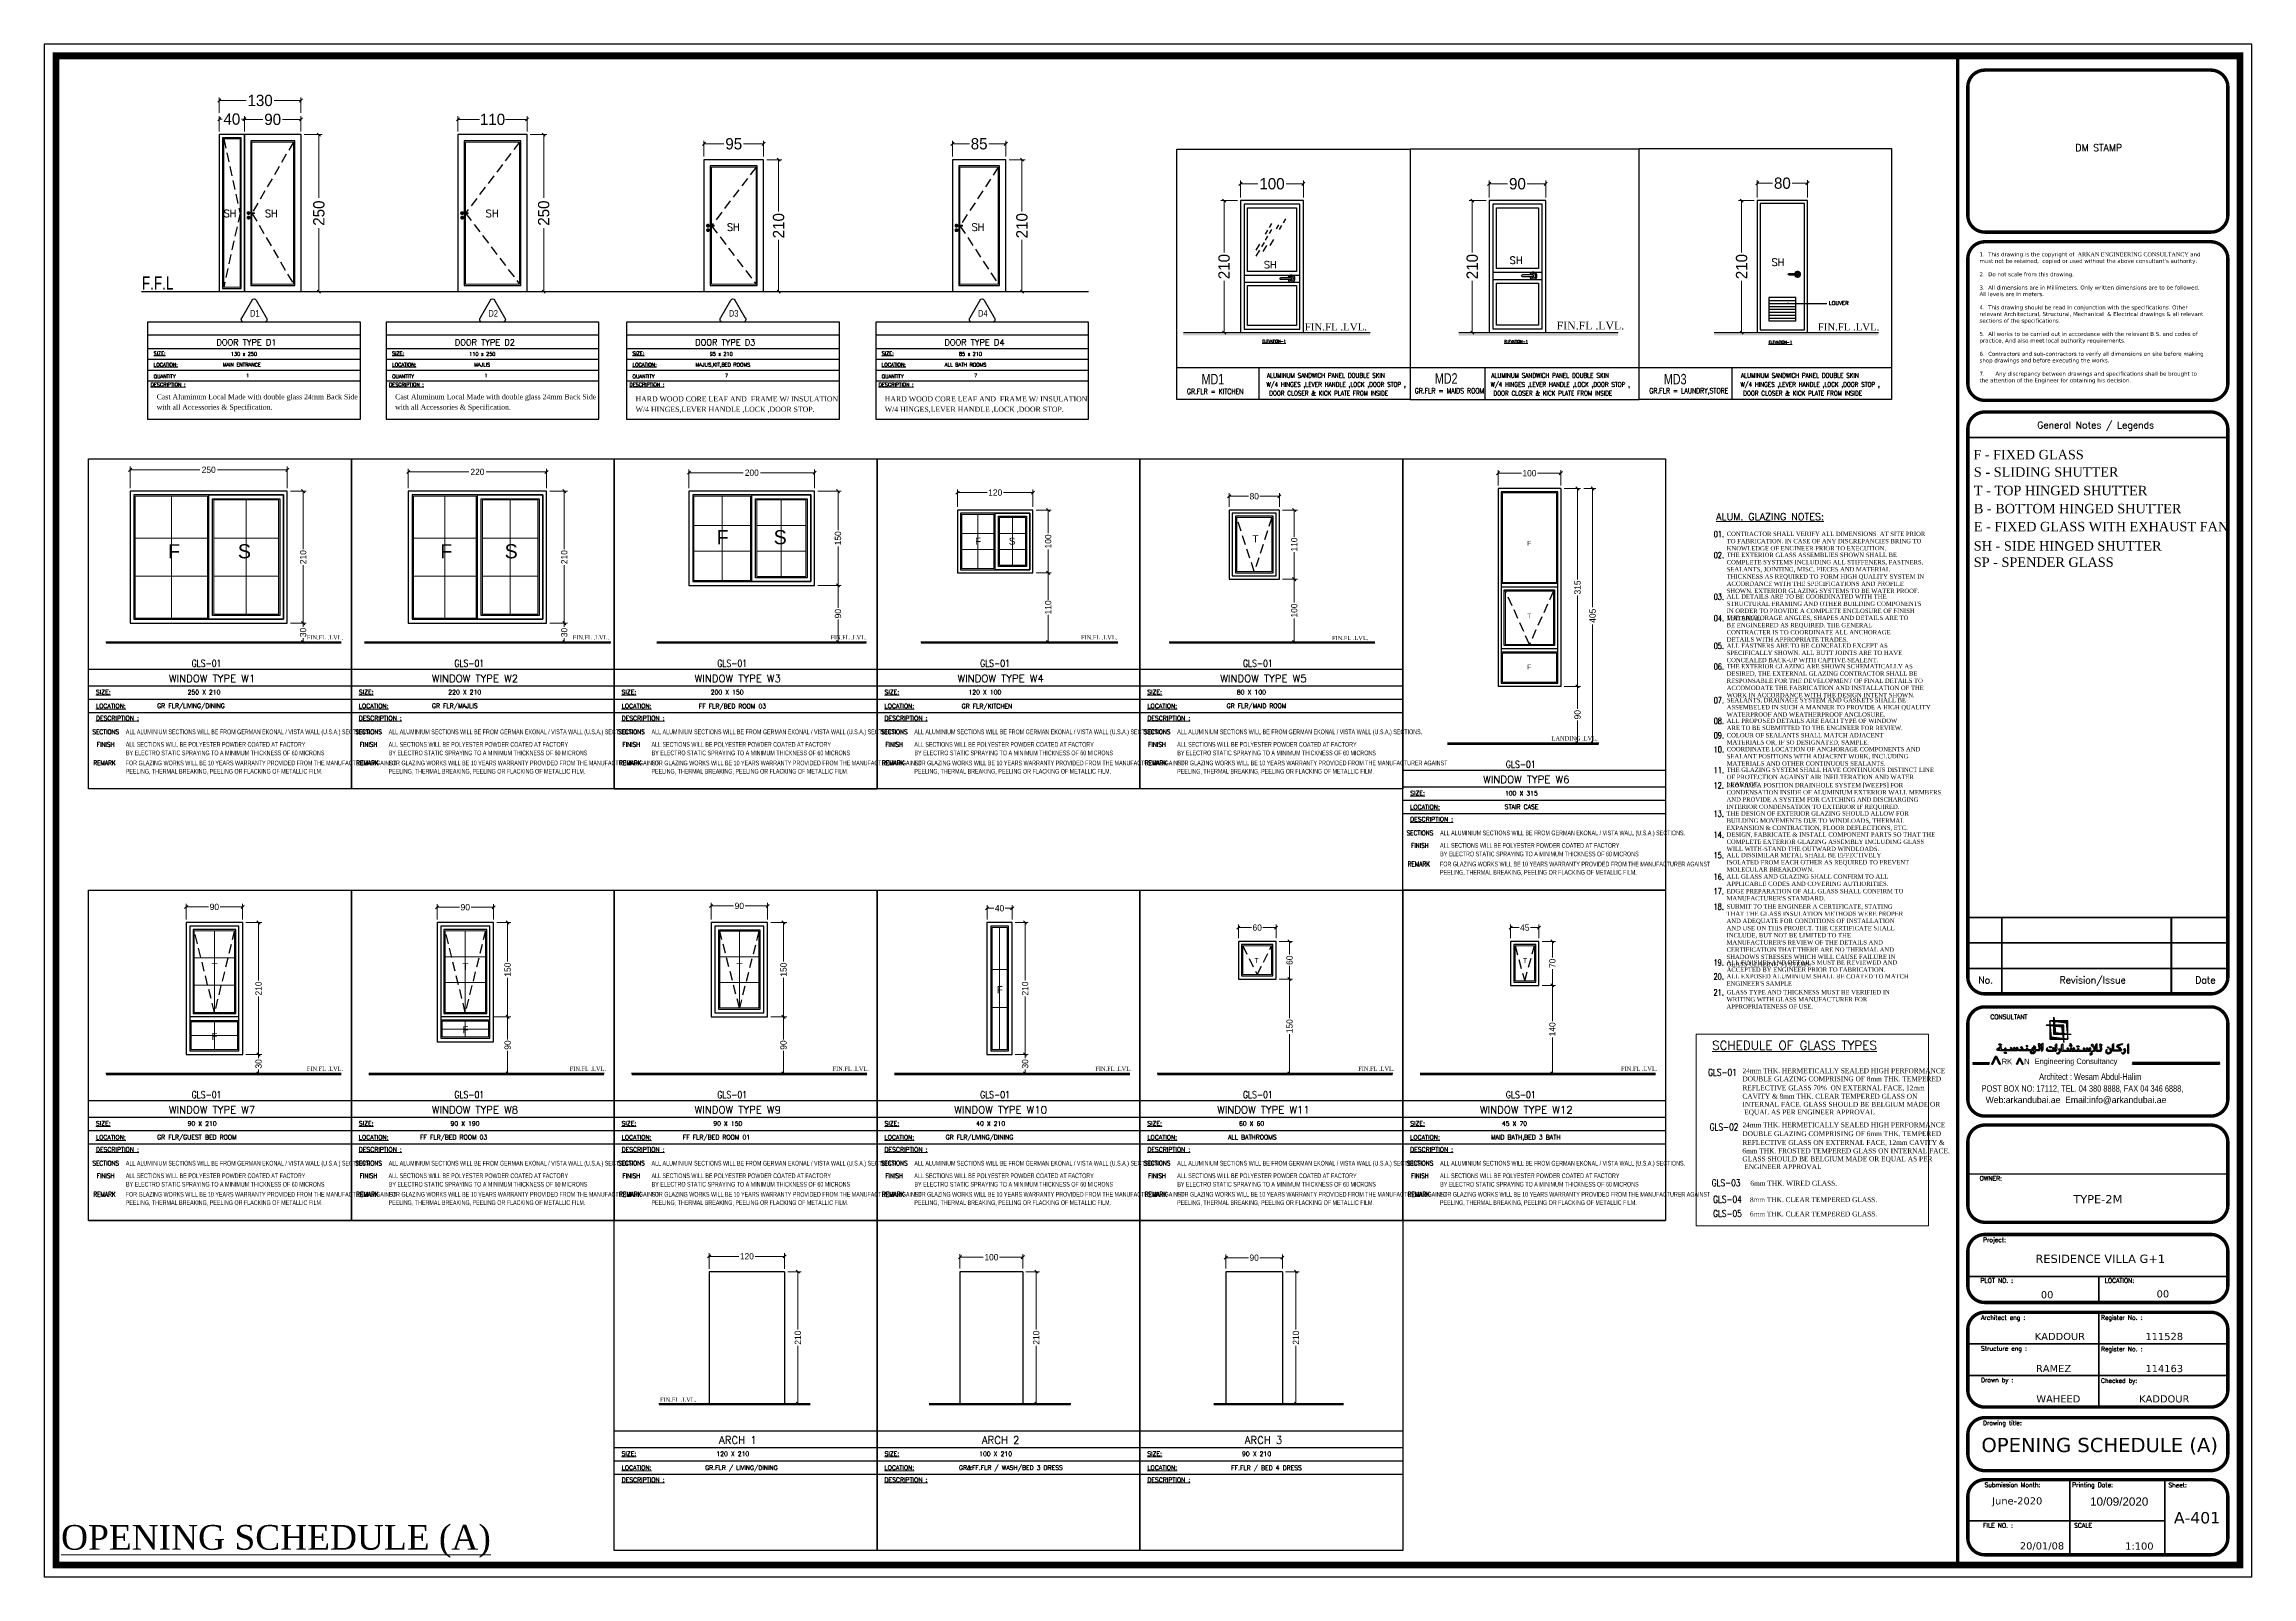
# Model space of a CAD drawing. Header units: centimetres. Extents: x 7997 to 116674, y 1017 to 13844.
# Drawn here: x 85632 to 89145, y 8333 to 10772 of the extents above; entities that cross this region are included whole.
import ezdxf
from ezdxf.enums import TextEntityAlignment as Align

# ---------------------------------------------------------------- set-up
doc = ezdxf.new("R2010")
doc.units = ezdxf.units.CM
doc.header["$LTSCALE"] = 200
doc.header["$PDMODE"] = 2
doc.linetypes.add('A-106-Typical Floor Plan$0$HIDDEN', pattern=[0.375, 0.25, -0.125])
for name, color, linetype in [('ARTIT2', 4, 'Continuous'), ('Border 100x200', 2, 'Continuous'), ('COL', 1, 'Continuous'), ('DIM', 11, 'Continuous'), ('DOOR', 6, 'Continuous'), ('LINE', 7, 'Continuous'), ('S-TEXT', 7, 'Continuous'), ('S1 DOOR 1', 7, 'Continuous'), ('S1 GRID', 4, 'Continuous'), ('S1 WINDOW', 7, 'Continuous'), ('STEP', 7, 'Continuous'), ('WIN', 6, 'Continuous'), ('WINDOR', 6, 'Continuous')]:
    doc.layers.add(name, color=color, linetype=linetype)
for name, color, linetype, lineweight in [('D-DIM', 1, 'Continuous', 18), ('HA', 251, 'Continuous', 0), ('HAT', 8, 'Continuous', 9), ('INTERIOR DIM', 3, 'Continuous', 15), ('S.STEEL', 8, 'Continuous', 18), ('TEXT', 6, 'Continuous', 18), ('WALL', 3, 'Continuous', 25), ('WINDOWS', 25, 'Continuous', 13)]:
    doc.layers.add(name, color=color, linetype=linetype, lineweight=lineweight)
doc.styles.add('$0$$0$$0$sheet notes', font='verdana.ttf')
doc.styles.add('$0$$0$$0$T2', font='')
doc.styles.add('$0$$0$$0$T3', font='timesbd.ttf')
doc.styles.add('$0$$0$Roman', font='romans')
doc.styles.add('D-FONT', font='ROMANS.shx')
doc.styles.add('ROMANC', font='romanc')
doc.styles.add('RS7', font='arial.ttf', dxfattribs={"width": 0.7})
doc.styles.get("Standard").update_dxf_attribs({"font": 'arial.ttf'})
doc.styles.add('STYLE1', font='times.ttf')
doc.styles.add('STYLE5', font='romans.shx', dxfattribs={"width": 0.8})
doc.styles.add('style8', font='swisscl.ttf', dxfattribs={"width": 0.8})
doc.styles.add('SWISS', font='swisscl.ttf')
doc.styles.add('T1', font='times.ttf')
doc.styles.add('T2', font='')
doc.styles.add('TIMES', font='times.ttf')
doc.styles.add('TITL3', font='romanc.shx', dxfattribs={"width": 0.9})
doc.styles.add('TITLE SHEET SELAITIN$0$$0$$0$$0$sheet notes', font='verdana.ttf')
doc.styles.get('$0$$0$$0$T2').set_extended_font_data('Elisia')
doc.styles.get('T2').set_extended_font_data('Elisia')
doc.dimstyles.new('NORMAL', dxfattribs={"dimtxt": 18, "dimasz": 5, "dimexe": 5, "dimexo": 5, "dimgap": 1, "dimtad": 0, "dimdec": 0, "dimdsep": 46, "dimtxsty": 'T2', "dimblk1": 'OBLIQUE', "dimblk2": 'OBLIQUE', "dimsah": 1, "dimcen": 0.09, "dimclrd": 4, "dimclre": 4, "dimclrt": 6, "dimadec": 0, "dimazin": 0, "dimtfac": 1, "dimtdec": 0, "dimtofl": 0, "dimtmove": 1, "dimatfit": 2, "dimldrblk": 'OPEN30', "dimfxl": 0, "dimtolj": 1, "dimtzin": 0, "dimlwd": 5, "dimlwe": 5, "dimarcsym": 0})
doc.dimstyles.new('NORMAL-1', dxfattribs={"dimtxt": 10, "dimasz": 5, "dimexe": 5, "dimexo": 5, "dimgap": 1, "dimtad": 0, "dimdec": 0, "dimdsep": 46, "dimtxsty": 'T2', "dimblk1": 'OBLIQUE', "dimblk2": 'OBLIQUE', "dimsah": 1, "dimcen": 0.09, "dimclrd": 4, "dimclre": 4, "dimclrt": 6, "dimadec": 0, "dimazin": 0, "dimtfac": 1, "dimtdec": 0, "dimtofl": 0, "dimtmove": 1, "dimatfit": 3, "dimldrblk": 'OPEN30', "dimfxl": 0, "dimtolj": 1, "dimtzin": 0, "dimlwd": 5, "dimlwe": 5, "dimarcsym": 0})
doc.dimstyles.get("Standard").update_dxf_attribs({"dimtxt": 0.18, "dimasz": 0.18, "dimexe": 0.18, "dimexo": 0.0625, "dimgap": 0.09, "dimtad": 0, "dimtih": 1, "dimtoh": 1, "dimdec": 4, "dimzin": 0, "dimdsep": 46, "dimtxsty": 'Standard', "dimcen": 0.09, "dimadec": 0, "dimazin": 0, "dimtfac": 1, "dimtdec": 4, "dimtofl": 0, "dimtmove": 0, "dimatfit": 3, "dimfxl": 0, "dimtolj": 1, "dimtzin": 0, "dimarcsym": 0})
pattern_1 = [(45, (48465.165385, -204592.156179), (-0.005587111051, 0.005587111051), [])]
pattern_2 = [(45, (48465.165385, -204592.15618), (-0.0558711105, 0.0558711105), [])]

# ---------------------------------------------------------------- blocks, each defined once
blk = doc.blocks.new('_OBLIQUE')
at = {"color": 0, "linetype": 'ByBlock'}
blk.add_line((-0.5, -0.5), (0.5, 0.5), dxfattribs=at)
blk = doc.blocks.new('*D651')
at = {"layer": 'D-DIM', "color": 4, "lineweight": 5, "transparency": 16777216}
for p, q in [((87945.2, 10069.8), (87945.2, 10094.2)), ((87945.2, 10089.2), (87982.3, 10089.2)), ((88045.2, 10089.2), (88008.1, 10089.2)), ((88045.2, 10069.8), (88045.2, 10094.2))]:
    blk.add_line(p, q, dxfattribs=at)
at = {"layer": 'Defpoints', "color": 0, "transparency": 16777216}
for p in [(87945.2, 10089.2), (87945.2, 10064.8), (88045.2, 10064.8)]:
    blk.add_point(p, dxfattribs=at)
at = {"layer": 'D-DIM', "color": 4, "lineweight": 5, "transparency": 16777216, "xscale": 5, "yscale": 5, "zscale": 5, "rotation": 180}
blk.add_blockref('_OBLIQUE', (87945.2, 10089.2), dxfattribs=at)
at = {"layer": 'D-DIM', "color": 4, "lineweight": 5, "transparency": 16777216, "xscale": 5, "yscale": 5, "zscale": 5}
blk.add_blockref('_OBLIQUE', (88045.2, 10089.2), dxfattribs=at)
at = {"layer": 'D-DIM', "color": 6, "transparency": 16777216, "insert": (87995.2, 10089.2), "char_height": 10, "attachment_point": 5, "style": 'T2'}
blk.add_mtext('\\A1;100', dxfattribs=at)
blk = doc.blocks.new('_Open30')
at = {"color": 0, "linetype": 'ByBlock', "lineweight": -2}
for p, q in [((-1, 0.27), (0, 0)), ((0, 0), (-1, -0.27)), ((0, 0), (-1, 0))]:
    blk.add_line(p, q, dxfattribs=at)
blk = doc.blocks.new('*D652')
at = {"layer": 'D-DIM', "color": 4, "lineweight": 5, "transparency": 16777216}
for p, q in [((88050.2, 10064.8), (88076.7, 10064.8)), ((88071.7, 10064.8), (88071.7, 9920.2)), ((88071.7, 9749.8), (88071.7, 9894.4)), ((88050.2, 9749.8), (88076.7, 9749.8))]:
    blk.add_line(p, q, dxfattribs=at)
at = {"layer": 'Defpoints', "color": 0, "transparency": 16777216}
for p in [(88045.2, 10064.8), (88045.2, 9749.8), (88071.7, 9749.8)]:
    blk.add_point(p, dxfattribs=at)
at = {"layer": 'D-DIM', "color": 4, "lineweight": 5, "transparency": 16777216, "xscale": 5, "yscale": 5, "zscale": 5}
for p, rotation in [((88071.7, 10064.8), 90), ((88071.7, 9749.8), 270)]:
    blk.add_blockref('_OBLIQUE', p, dxfattribs=dict(at, rotation=rotation))
at = {"layer": 'D-DIM', "color": 6, "transparency": 16777216, "insert": (88071.7, 9907.3), "char_height": 10, "attachment_point": 5, "rotation": 90, "style": 'T2'}
blk.add_mtext('\\A1;315', dxfattribs=at)
blk = doc.blocks.new('*D653')
at = {"layer": 'D-DIM', "color": 4, "lineweight": 5, "transparency": 16777216}
for p, q in [((88050.2, 9749.8), (88076.7, 9749.8)), ((88071.7, 9749.8), (88071.7, 9713.9)), ((88071.7, 9659.8), (88071.7, 9695.7)), ((88050.2, 9659.8), (88076.7, 9659.8))]:
    blk.add_line(p, q, dxfattribs=at)
at = {"layer": 'Defpoints', "color": 0, "transparency": 16777216}
for p in [(88045.2, 9749.8), (88045.2, 9659.8), (88071.7, 9659.8)]:
    blk.add_point(p, dxfattribs=at)
at = {"layer": 'D-DIM', "color": 4, "lineweight": 5, "transparency": 16777216, "xscale": 5, "yscale": 5, "zscale": 5}
for p, rotation in [((88071.7, 9749.8), 90), ((88071.7, 9659.8), 270)]:
    blk.add_blockref('_OBLIQUE', p, dxfattribs=dict(at, rotation=rotation))
at = {"layer": 'D-DIM', "color": 6, "transparency": 16777216, "insert": (88071.7, 9704.8), "char_height": 10, "attachment_point": 5, "rotation": 90, "style": 'T2'}
blk.add_mtext('\\A1;90', dxfattribs=at)
blk = doc.blocks.new('*D654')
at = {"layer": 'D-DIM', "color": 4, "lineweight": 5, "transparency": 16777216}
for p, q in [((88081.7, 10064.8), (88100.7, 10064.8)), ((88095.7, 10064.8), (88095.7, 9876.1)), ((88095.7, 9659.8), (88095.7, 9848.4)), ((88081.7, 9659.8), (88100.7, 9659.8))]:
    blk.add_line(p, q, dxfattribs=at)
at = {"layer": 'Defpoints', "color": 0, "transparency": 16777216}
for p in [(88076.7, 10064.8), (88076.7, 9659.8), (88095.7, 9659.8)]:
    blk.add_point(p, dxfattribs=at)
at = {"layer": 'D-DIM', "color": 4, "lineweight": 5, "transparency": 16777216, "xscale": 5, "yscale": 5, "zscale": 5}
for p, rotation in [((88095.7, 10064.8), 90), ((88095.7, 9659.8), 270)]:
    blk.add_blockref('_OBLIQUE', p, dxfattribs=dict(at, rotation=rotation))
at = {"layer": 'D-DIM', "color": 6, "transparency": 16777216, "insert": (88095.7, 9862.3), "char_height": 10, "attachment_point": 5, "rotation": 90, "style": 'T2'}
blk.add_mtext('\\A1;405', dxfattribs=at)
blk = doc.blocks.new('*D655')
at = {"layer": 'Defpoints', "color": 0, "transparency": 16777216}
for p in [(86809.9, 8818.3), (86831, 8818.3), (86809.9, 8608.3)]:
    blk.add_point(p, dxfattribs=at)
at = {"layer": 'WALL', "color": 4, "lineweight": 5, "transparency": 16777216}
for p, q in [((86814.9, 8818.3), (86836, 8818.3)), ((86831, 8818.3), (86831, 8726.2)), ((86831, 8608.3), (86831, 8700.4)), ((86814.9, 8608.3), (86836, 8608.3))]:
    blk.add_line(p, q, dxfattribs=at)
at = {"layer": 'WALL', "color": 4, "lineweight": 5, "transparency": 16777216, "xscale": 5, "yscale": 5, "zscale": 5}
for p, rotation in [((86831, 8818.3), 90), ((86831, 8608.3), 270)]:
    blk.add_blockref('_OBLIQUE', p, dxfattribs=dict(at, rotation=rotation))
at = {"layer": 'WALL', "color": 6, "transparency": 16777216, "insert": (86831, 8713.3), "char_height": 10, "attachment_point": 5, "rotation": 90, "style": 'T2'}
blk.add_mtext('\\A1;210', dxfattribs=at)
blk = doc.blocks.new('*D656')
at = {"layer": 'Defpoints', "color": 0, "transparency": 16777216}
for p in [(86689.9, 8842.7), (86689.9, 8817.6), (86809.9, 8817.6)]:
    blk.add_point(p, dxfattribs=at)
at = {"layer": 'WALL', "color": 4, "lineweight": 5, "transparency": 16777216}
for p, q in [((86689.9, 8822.6), (86689.9, 8847.7)), ((86689.9, 8842.7), (86737, 8842.7)), ((86809.9, 8842.7), (86762.8, 8842.7)), ((86809.9, 8822.6), (86809.9, 8847.7))]:
    blk.add_line(p, q, dxfattribs=at)
at = {"layer": 'WALL', "color": 4, "lineweight": 5, "transparency": 16777216, "xscale": 5, "yscale": 5, "zscale": 5, "rotation": 180}
blk.add_blockref('_OBLIQUE', (86689.9, 8842.7), dxfattribs=at)
at = {"layer": 'WALL', "color": 4, "lineweight": 5, "transparency": 16777216, "xscale": 5, "yscale": 5, "zscale": 5}
blk.add_blockref('_OBLIQUE', (86809.9, 8842.7), dxfattribs=at)
at = {"layer": 'WALL', "color": 6, "transparency": 16777216, "insert": (86749.9, 8842.7), "char_height": 10, "attachment_point": 5, "style": 'T2'}
blk.add_mtext('\\A1;120', dxfattribs=at)
blk = doc.blocks.new('*D657')
at = {"layer": 'Defpoints', "color": 0, "transparency": 16777216}
for p in [(87189, 8818.3), (87189, 8608.3), (87210.4, 8608.3)]:
    blk.add_point(p, dxfattribs=at)
at = {"layer": 'WALL', "color": 4, "lineweight": 5, "transparency": 16777216}
for p, q in [((87194, 8818.3), (87215.4, 8818.3)), ((87210.4, 8818.3), (87210.4, 8726.2)), ((87210.4, 8608.3), (87210.4, 8700.4)), ((87194, 8608.3), (87215.4, 8608.3))]:
    blk.add_line(p, q, dxfattribs=at)
at = {"layer": 'WALL', "color": 4, "lineweight": 5, "transparency": 16777216, "xscale": 5, "yscale": 5, "zscale": 5}
for p, rotation in [((87210.4, 8818.3), 90), ((87210.4, 8608.3), 270)]:
    blk.add_blockref('_OBLIQUE', p, dxfattribs=dict(at, rotation=rotation))
at = {"layer": 'WALL', "color": 6, "transparency": 16777216, "insert": (87210.4, 8713.3), "char_height": 10, "attachment_point": 5, "rotation": 90, "style": 'T2'}
blk.add_mtext('\\A1;210', dxfattribs=at)
blk = doc.blocks.new('*D658')
at = {"layer": 'Defpoints', "color": 0, "transparency": 16777216}
for p in [(87089, 8841.3), (87089, 8818.3), (87189, 8818.3)]:
    blk.add_point(p, dxfattribs=at)
at = {"layer": 'WALL', "color": 4, "lineweight": 5, "transparency": 16777216}
for p, q in [((87089, 8823.3), (87089, 8846.3)), ((87089, 8841.3), (87126.1, 8841.3)), ((87189, 8841.3), (87151.9, 8841.3)), ((87189, 8823.3), (87189, 8846.3))]:
    blk.add_line(p, q, dxfattribs=at)
at = {"layer": 'WALL', "color": 4, "lineweight": 5, "transparency": 16777216, "xscale": 5, "yscale": 5, "zscale": 5, "rotation": 180}
blk.add_blockref('_OBLIQUE', (87089, 8841.3), dxfattribs=at)
at = {"layer": 'WALL', "color": 4, "lineweight": 5, "transparency": 16777216, "xscale": 5, "yscale": 5, "zscale": 5}
blk.add_blockref('_OBLIQUE', (87189, 8841.3), dxfattribs=at)
at = {"layer": 'WALL', "color": 6, "transparency": 16777216, "insert": (87139, 8841.3), "char_height": 10, "attachment_point": 5, "style": 'T2'}
blk.add_mtext('\\A1;100', dxfattribs=at)
blk = doc.blocks.new('*D659')
at = {"layer": 'Defpoints', "color": 0, "transparency": 16777216}
for p in [(87602.1, 8818.3), (87602.1, 8608.3), (87623.6, 8608.3)]:
    blk.add_point(p, dxfattribs=at)
at = {"layer": 'WALL', "color": 4, "lineweight": 5, "transparency": 16777216}
for p, q in [((87607.1, 8818.3), (87628.6, 8818.3)), ((87623.6, 8818.3), (87623.6, 8726.2)), ((87623.6, 8608.3), (87623.6, 8700.4)), ((87607.1, 8608.3), (87628.6, 8608.3))]:
    blk.add_line(p, q, dxfattribs=at)
at = {"layer": 'WALL', "color": 4, "lineweight": 5, "transparency": 16777216, "xscale": 5, "yscale": 5, "zscale": 5}
for p, rotation in [((87623.6, 8818.3), 90), ((87623.6, 8608.3), 270)]:
    blk.add_blockref('_OBLIQUE', p, dxfattribs=dict(at, rotation=rotation))
at = {"layer": 'WALL', "color": 6, "transparency": 16777216, "insert": (87623.6, 8713.3), "char_height": 10, "attachment_point": 5, "rotation": 90, "style": 'T2'}
blk.add_mtext('\\A1;210', dxfattribs=at)
blk = doc.blocks.new('*D660')
at = {"layer": 'Defpoints', "color": 0, "transparency": 16777216}
for p in [(87512.1, 8840.5), (87512.1, 8818.3), (87602.1, 8818.3)]:
    blk.add_point(p, dxfattribs=at)
at = {"layer": 'WALL', "color": 4, "lineweight": 5, "transparency": 16777216}
for p, q in [((87512.1, 8823.3), (87512.1, 8845.5)), ((87512.1, 8840.5), (87548, 8840.5)), ((87602.1, 8840.5), (87566.2, 8840.5)), ((87602.1, 8823.3), (87602.1, 8845.5))]:
    blk.add_line(p, q, dxfattribs=at)
at = {"layer": 'WALL', "color": 4, "lineweight": 5, "transparency": 16777216, "xscale": 5, "yscale": 5, "zscale": 5, "rotation": 180}
blk.add_blockref('_OBLIQUE', (87512.1, 8840.5), dxfattribs=at)
at = {"layer": 'WALL', "color": 4, "lineweight": 5, "transparency": 16777216, "xscale": 5, "yscale": 5, "zscale": 5}
blk.add_blockref('_OBLIQUE', (87602.1, 8840.5), dxfattribs=at)
at = {"layer": 'WALL', "color": 6, "transparency": 16777216, "insert": (87557.1, 8840.5), "char_height": 10, "attachment_point": 5, "style": 'T2'}
blk.add_mtext('\\A1;90', dxfattribs=at)
blk = doc.blocks.new('*D761')
at = {"layer": 'D-DIM', "color": 4, "lineweight": 5, "transparency": 16777216}
for p, q in [((86023.5, 10060.6), (86048.7, 10060.6)), ((86043.7, 10060.6), (86043.7, 9968.5)), ((86043.7, 9850.6), (86043.7, 9942.7)), ((86023.5, 9850.6), (86048.7, 9850.6))]:
    blk.add_line(p, q, dxfattribs=at)
at = {"layer": 'Defpoints', "color": 0, "transparency": 16777216}
for p in [(86018.5, 10060.6), (86043.7, 10060.6), (86018.5, 9850.6)]:
    blk.add_point(p, dxfattribs=at)
at = {"layer": 'D-DIM', "color": 4, "lineweight": 5, "transparency": 16777216, "xscale": 5, "yscale": 5, "zscale": 5}
for p, rotation in [((86043.7, 10060.6), 90), ((86043.7, 9850.6), 270)]:
    blk.add_blockref('_OBLIQUE', p, dxfattribs=dict(at, rotation=rotation))
at = {"layer": 'D-DIM', "color": 6, "transparency": 16777216, "insert": (86043.7, 9955.6), "char_height": 10, "attachment_point": 5, "rotation": 90, "style": 'T2'}
blk.add_mtext('\\A1;210', dxfattribs=at)
blk = doc.blocks.new('*D762')
at = {"layer": 'D-DIM', "color": 4, "lineweight": 5, "transparency": 16777216}
for p, q in [((86023.5, 9850.6), (86048.7, 9850.6)), ((86043.7, 9850.6), (86043.7, 9844.7)), ((86023.5, 9820.6), (86048.7, 9820.6)), ((86043.7, 9820.6), (86043.7, 9826.5))]:
    blk.add_line(p, q, dxfattribs=at)
at = {"layer": 'Defpoints', "color": 0, "transparency": 16777216}
for p in [(86018.5, 9850.6), (86018.5, 9820.6), (86043.7, 9820.6)]:
    blk.add_point(p, dxfattribs=at)
at = {"layer": 'D-DIM', "color": 4, "lineweight": 5, "transparency": 16777216, "xscale": 5, "yscale": 5, "zscale": 5}
for p, rotation in [((86043.7, 9850.6), 90), ((86043.7, 9820.6), 270)]:
    blk.add_blockref('_OBLIQUE', p, dxfattribs=dict(at, rotation=rotation))
at = {"layer": 'D-DIM', "color": 6, "transparency": 16777216, "insert": (86043.7, 9835.6), "char_height": 10, "attachment_point": 5, "rotation": 90, "style": 'T2'}
blk.add_mtext('\\A1;30', dxfattribs=at)
blk = doc.blocks.new('*D763')
at = {"layer": 'D-DIM', "color": 4, "lineweight": 5, "transparency": 16777216}
for p, q in [((85768.5, 10065.6), (85768.5, 10099.6)), ((85768.5, 10094.6), (85879.6, 10094.6)), ((86018.5, 10094.6), (85907.4, 10094.6)), ((86018.5, 10065.6), (86018.5, 10099.6))]:
    blk.add_line(p, q, dxfattribs=at)
at = {"layer": 'Defpoints', "color": 0, "transparency": 16777216}
for p in [(85768.5, 10094.6), (85768.5, 10060.6), (86018.5, 10060.6)]:
    blk.add_point(p, dxfattribs=at)
at = {"layer": 'D-DIM', "color": 4, "lineweight": 5, "transparency": 16777216, "xscale": 5, "yscale": 5, "zscale": 5, "rotation": 180}
blk.add_blockref('_OBLIQUE', (85768.5, 10094.6), dxfattribs=at)
at = {"layer": 'D-DIM', "color": 4, "lineweight": 5, "transparency": 16777216, "xscale": 5, "yscale": 5, "zscale": 5}
blk.add_blockref('_OBLIQUE', (86018.5, 10094.6), dxfattribs=at)
at = {"layer": 'D-DIM', "color": 6, "transparency": 16777216, "insert": (85893.5, 10094.6), "char_height": 10, "attachment_point": 5, "style": 'T2'}
blk.add_mtext('\\A1;250', dxfattribs=at)
blk = doc.blocks.new('*D764')
at = {"layer": 'D-DIM', "color": 4, "lineweight": 5, "transparency": 16777216}
for p, q in [((86436.1, 10060.6), (86464.3, 10060.6)), ((86459.3, 10060.6), (86459.3, 9968.5)), ((86459.3, 9850.6), (86459.3, 9942.7)), ((86436.1, 9850.6), (86464.3, 9850.6))]:
    blk.add_line(p, q, dxfattribs=at)
at = {"layer": 'Defpoints', "color": 0, "transparency": 16777216}
for p in [(86431.1, 10060.6), (86459.3, 10060.6), (86431.1, 9850.6)]:
    blk.add_point(p, dxfattribs=at)
at = {"layer": 'D-DIM', "color": 4, "lineweight": 5, "transparency": 16777216, "xscale": 5, "yscale": 5, "zscale": 5}
for p, rotation in [((86459.3, 10060.6), 90), ((86459.3, 9850.6), 270)]:
    blk.add_blockref('_OBLIQUE', p, dxfattribs=dict(at, rotation=rotation))
at = {"layer": 'D-DIM', "color": 6, "transparency": 16777216, "insert": (86459.3, 9955.6), "char_height": 10, "attachment_point": 5, "rotation": 90, "style": 'T2'}
blk.add_mtext('\\A1;210', dxfattribs=at)
blk = doc.blocks.new('*D765')
at = {"layer": 'D-DIM', "color": 4, "lineweight": 5, "transparency": 16777216}
for p, q in [((86211.1, 10065.6), (86211.1, 10096.2)), ((86211.1, 10091.2), (86307.2, 10091.2)), ((86431.1, 10091.2), (86335, 10091.2)), ((86431.1, 10065.6), (86431.1, 10096.2))]:
    blk.add_line(p, q, dxfattribs=at)
at = {"layer": 'Defpoints', "color": 0, "transparency": 16777216}
for p in [(86211.1, 10091.2), (86211.1, 10060.6), (86431.1, 10060.6)]:
    blk.add_point(p, dxfattribs=at)
at = {"layer": 'D-DIM', "color": 4, "lineweight": 5, "transparency": 16777216, "xscale": 5, "yscale": 5, "zscale": 5, "rotation": 180}
blk.add_blockref('_OBLIQUE', (86211.1, 10091.2), dxfattribs=at)
at = {"layer": 'D-DIM', "color": 4, "lineweight": 5, "transparency": 16777216, "xscale": 5, "yscale": 5, "zscale": 5}
blk.add_blockref('_OBLIQUE', (86431.1, 10091.2), dxfattribs=at)
at = {"layer": 'D-DIM', "color": 6, "transparency": 16777216, "insert": (86321.1, 10091.2), "char_height": 10, "attachment_point": 5, "style": 'T2'}
blk.add_mtext('\\A1;220', dxfattribs=at)
blk = doc.blocks.new('*D766')
at = {"layer": 'D-DIM', "color": 4, "lineweight": 5, "transparency": 16777216}
for p, q in [((86436.1, 9850.6), (86464.3, 9850.6)), ((86459.3, 9850.6), (86459.3, 9844.7)), ((86436.1, 9820.6), (86464.3, 9820.6)), ((86459.3, 9820.6), (86459.3, 9826.5))]:
    blk.add_line(p, q, dxfattribs=at)
at = {"layer": 'Defpoints', "color": 0, "transparency": 16777216}
for p in [(86431.1, 9850.6), (86431.1, 9820.6), (86459.3, 9820.6)]:
    blk.add_point(p, dxfattribs=at)
at = {"layer": 'D-DIM', "color": 4, "lineweight": 5, "transparency": 16777216, "xscale": 5, "yscale": 5, "zscale": 5}
for p, rotation in [((86459.3, 9850.6), 90), ((86459.3, 9820.6), 270)]:
    blk.add_blockref('_OBLIQUE', p, dxfattribs=dict(at, rotation=rotation))
at = {"layer": 'D-DIM', "color": 6, "transparency": 16777216, "insert": (86459.3, 9835.6), "char_height": 10, "attachment_point": 5, "rotation": 90, "style": 'T2'}
blk.add_mtext('\\A1;30', dxfattribs=at)
blk = doc.blocks.new('*D767')
at = {"layer": 'D-DIM', "color": 4, "lineweight": 5, "transparency": 16777216}
for p, q in [((86862.7, 10060.6), (86899.9, 10060.6)), ((86894.9, 10060.6), (86894.9, 9998.5)), ((86894.9, 9910.6), (86894.9, 9972.7)), ((86862.7, 9910.6), (86899.9, 9910.6))]:
    blk.add_line(p, q, dxfattribs=at)
at = {"layer": 'Defpoints', "color": 0, "transparency": 16777216}
for p in [(86857.7, 10060.6), (86894.9, 10060.6), (86857.7, 9910.6)]:
    blk.add_point(p, dxfattribs=at)
at = {"layer": 'D-DIM', "color": 4, "lineweight": 5, "transparency": 16777216, "xscale": 5, "yscale": 5, "zscale": 5}
for p, rotation in [((86894.9, 10060.6), 90), ((86894.9, 9910.6), 270)]:
    blk.add_blockref('_OBLIQUE', p, dxfattribs=dict(at, rotation=rotation))
at = {"layer": 'D-DIM', "color": 6, "transparency": 16777216, "insert": (86894.9, 9985.6), "char_height": 10, "attachment_point": 5, "rotation": 90, "style": 'T2'}
blk.add_mtext('\\A1;150', dxfattribs=at)
blk = doc.blocks.new('*D768')
at = {"layer": 'D-DIM', "color": 4, "lineweight": 5, "transparency": 16777216}
for p, q in [((86657.7, 10065.6), (86657.7, 10094.9)), ((86657.7, 10089.9), (86743.8, 10089.9)), ((86857.7, 10089.9), (86771.5, 10089.9)), ((86857.7, 10065.6), (86857.7, 10094.9))]:
    blk.add_line(p, q, dxfattribs=at)
at = {"layer": 'Defpoints', "color": 0, "transparency": 16777216}
for p in [(86657.7, 10089.9), (86657.7, 10060.6), (86857.7, 10060.6)]:
    blk.add_point(p, dxfattribs=at)
at = {"layer": 'D-DIM', "color": 4, "lineweight": 5, "transparency": 16777216, "xscale": 5, "yscale": 5, "zscale": 5, "rotation": 180}
blk.add_blockref('_OBLIQUE', (86657.7, 10089.9), dxfattribs=at)
at = {"layer": 'D-DIM', "color": 4, "lineweight": 5, "transparency": 16777216, "xscale": 5, "yscale": 5, "zscale": 5}
blk.add_blockref('_OBLIQUE', (86857.7, 10089.9), dxfattribs=at)
at = {"layer": 'D-DIM', "color": 6, "transparency": 16777216, "insert": (86757.7, 10089.9), "char_height": 10, "attachment_point": 5, "style": 'T2'}
blk.add_mtext('\\A1;200', dxfattribs=at)
blk = doc.blocks.new('*D769')
at = {"layer": 'D-DIM', "color": 4, "lineweight": 5, "transparency": 16777216}
for p, q in [((86862.7, 9910.6), (86899.9, 9910.6)), ((86894.9, 9910.6), (86894.9, 9874.7)), ((86894.9, 9820.6), (86894.9, 9856.5)), ((86862.7, 9820.6), (86899.9, 9820.6))]:
    blk.add_line(p, q, dxfattribs=at)
at = {"layer": 'Defpoints', "color": 0, "transparency": 16777216}
for p in [(86857.7, 9910.6), (86857.7, 9820.6), (86894.9, 9820.6)]:
    blk.add_point(p, dxfattribs=at)
at = {"layer": 'D-DIM', "color": 4, "lineweight": 5, "transparency": 16777216, "xscale": 5, "yscale": 5, "zscale": 5}
for p, rotation in [((86894.9, 9910.6), 90), ((86894.9, 9820.6), 270)]:
    blk.add_blockref('_OBLIQUE', p, dxfattribs=dict(at, rotation=rotation))
at = {"layer": 'D-DIM', "color": 6, "transparency": 16777216, "insert": (86894.9, 9865.6), "char_height": 10, "attachment_point": 5, "rotation": 90, "style": 'T2'}
blk.add_mtext('\\A1;90', dxfattribs=at)
blk = doc.blocks.new('*D770')
at = {"layer": 'Defpoints', "color": 0, "ltscale": 150, "transparency": 16777216}
for p in [(87597.3, 10030.6), (87597.3, 9920.6), (87620.9, 9920.6)]:
    blk.add_point(p, dxfattribs=at)
at = {"layer": 'DIM', "color": 4, "lineweight": 5, "ltscale": 150, "transparency": 16777216}
for p, q in [((87602.3, 10030.6), (87625.9, 10030.6)), ((87620.9, 10030.6), (87620.9, 9987.5)), ((87620.9, 9920.6), (87620.9, 9963.6)), ((87602.3, 9920.6), (87625.9, 9920.6))]:
    blk.add_line(p, q, dxfattribs=at)
at = {"layer": 'DIM', "color": 4, "lineweight": 5, "ltscale": 150, "transparency": 16777216, "xscale": 5, "yscale": 5, "zscale": 5}
for p, rotation in [((87620.9, 10030.6), 90), ((87620.9, 9920.6), 270)]:
    blk.add_blockref('_OBLIQUE', p, dxfattribs=dict(at, rotation=rotation))
at = {"layer": 'DIM', "color": 6, "ltscale": 150, "transparency": 16777216, "insert": (87620.9, 9975.6), "char_height": 10, "attachment_point": 5, "rotation": 90, "style": 'T2'}
blk.add_mtext('\\A1;110', dxfattribs=at)
blk = doc.blocks.new('*D771')
at = {"layer": 'Defpoints', "color": 0, "ltscale": 150, "transparency": 16777216}
for p in [(87597.3, 9920.6), (87597.3, 9820.6), (87620.9, 9820.6)]:
    blk.add_point(p, dxfattribs=at)
at = {"layer": 'DIM', "color": 4, "lineweight": 5, "ltscale": 150, "transparency": 16777216}
for p, q in [((87602.3, 9920.6), (87625.9, 9920.6)), ((87620.9, 9920.6), (87620.9, 9883.5)), ((87620.9, 9820.6), (87620.9, 9857.7)), ((87602.3, 9820.6), (87625.9, 9820.6))]:
    blk.add_line(p, q, dxfattribs=at)
at = {"layer": 'DIM', "color": 4, "lineweight": 5, "ltscale": 150, "transparency": 16777216, "xscale": 5, "yscale": 5, "zscale": 5}
for p, rotation in [((87620.9, 9920.6), 90), ((87620.9, 9820.6), 270)]:
    blk.add_blockref('_OBLIQUE', p, dxfattribs=dict(at, rotation=rotation))
at = {"layer": 'DIM', "color": 6, "ltscale": 150, "transparency": 16777216, "insert": (87620.9, 9870.6), "char_height": 10, "attachment_point": 5, "rotation": 90, "style": 'T2'}
blk.add_mtext('\\A1;100', dxfattribs=at)
blk = doc.blocks.new('*D729')
at = {"layer": 'D-DIM', "color": 4, "lineweight": 5, "transparency": 16777216}
for p, q in [((87532, 9349), (87532, 9370.9)), ((87532, 9365.9), (87552.9, 9365.9)), ((87592, 9365.9), (87571.1, 9365.9)), ((87592, 9349), (87592, 9370.9))]:
    blk.add_line(p, q, dxfattribs=at)
at = {"layer": 'Defpoints', "color": 0, "transparency": 16777216}
for p in [(87532, 9365.9), (87532, 9344), (87592, 9344)]:
    blk.add_point(p, dxfattribs=at)
at = {"layer": 'D-DIM', "color": 4, "lineweight": 5, "transparency": 16777216, "xscale": 5, "yscale": 5, "zscale": 5, "rotation": 180}
blk.add_blockref('_OBLIQUE', (87532, 9365.9), dxfattribs=at)
at = {"layer": 'D-DIM', "color": 4, "lineweight": 5, "transparency": 16777216, "xscale": 5, "yscale": 5, "zscale": 5}
blk.add_blockref('_OBLIQUE', (87592, 9365.9), dxfattribs=at)
at = {"layer": 'D-DIM', "color": 6, "transparency": 16777216, "insert": (87562, 9365.9), "char_height": 10, "attachment_point": 5, "style": 'T2'}
blk.add_mtext('\\A1;60', dxfattribs=at)
blk = doc.blocks.new('*D730')
at = {"layer": 'D-DIM', "color": 4, "lineweight": 5, "transparency": 16777216}
for p, q in [((87597, 9344), (87618.4, 9344)), ((87613.4, 9344), (87613.4, 9323.1)), ((87597, 9284), (87618.4, 9284)), ((87613.4, 9284), (87613.4, 9304.9))]:
    blk.add_line(p, q, dxfattribs=at)
at = {"layer": 'Defpoints', "color": 0, "transparency": 16777216}
for p in [(87592, 9344), (87613.4, 9344), (87592, 9284)]:
    blk.add_point(p, dxfattribs=at)
at = {"layer": 'D-DIM', "color": 4, "lineweight": 5, "transparency": 16777216, "xscale": 5, "yscale": 5, "zscale": 5}
for p, rotation in [((87613.4, 9344), 90), ((87613.4, 9284), 270)]:
    blk.add_blockref('_OBLIQUE', p, dxfattribs=dict(at, rotation=rotation))
at = {"layer": 'D-DIM', "color": 6, "transparency": 16777216, "insert": (87613.4, 9314), "char_height": 10, "attachment_point": 5, "rotation": 90, "style": 'T2'}
blk.add_mtext('\\A1;60', dxfattribs=at)
blk = doc.blocks.new('*D731')
at = {"layer": 'D-DIM', "color": 4, "lineweight": 5, "transparency": 16777216}
for p, q in [((87597, 9284), (87618.4, 9284)), ((87613.4, 9284), (87613.4, 9221.9)), ((87613.4, 9134), (87613.4, 9196.1)), ((87597, 9134), (87618.4, 9134))]:
    blk.add_line(p, q, dxfattribs=at)
at = {"layer": 'Defpoints', "color": 0, "transparency": 16777216}
for p in [(87592, 9284), (87592, 9134), (87613.4, 9134)]:
    blk.add_point(p, dxfattribs=at)
at = {"layer": 'D-DIM', "color": 4, "lineweight": 5, "transparency": 16777216, "xscale": 5, "yscale": 5, "zscale": 5}
for p, rotation in [((87613.4, 9284), 90), ((87613.4, 9134), 270)]:
    blk.add_blockref('_OBLIQUE', p, dxfattribs=dict(at, rotation=rotation))
at = {"layer": 'D-DIM', "color": 6, "transparency": 16777216, "insert": (87613.4, 9209), "char_height": 10, "attachment_point": 5, "rotation": 90, "style": 'T2'}
blk.add_mtext('\\A1;150', dxfattribs=at)
blk = doc.blocks.new('*D772')
at = {"layer": 'Defpoints', "color": 0, "ltscale": 150, "transparency": 16777216}
for p in [(87085.1, 10058.3), (87085.1, 10030.6), (87205.1, 10030.6)]:
    blk.add_point(p, dxfattribs=at)
at = {"layer": 'DIM', "color": 4, "lineweight": 5, "ltscale": 150, "transparency": 16777216}
for p, q in [((87085.1, 10035.6), (87085.1, 10063.3)), ((87085.1, 10058.3), (87132.2, 10058.3)), ((87205.1, 10058.3), (87158, 10058.3)), ((87205.1, 10035.6), (87205.1, 10063.3))]:
    blk.add_line(p, q, dxfattribs=at)
at = {"layer": 'DIM', "color": 4, "lineweight": 5, "ltscale": 150, "transparency": 16777216, "xscale": 5, "yscale": 5, "zscale": 5, "rotation": 180}
blk.add_blockref('_OBLIQUE', (87085.1, 10058.3), dxfattribs=at)
at = {"layer": 'DIM', "color": 4, "lineweight": 5, "ltscale": 150, "transparency": 16777216, "xscale": 5, "yscale": 5, "zscale": 5}
blk.add_blockref('_OBLIQUE', (87205.1, 10058.3), dxfattribs=at)
at = {"layer": 'DIM', "color": 6, "ltscale": 150, "transparency": 16777216, "insert": (87145.1, 10058.3), "char_height": 10, "attachment_point": 5, "style": 'T2'}
blk.add_mtext('\\A1;120', dxfattribs=at)
blk = doc.blocks.new('*D773')
at = {"layer": 'Defpoints', "color": 0, "ltscale": 150, "transparency": 16777216}
for p in [(87205.1, 10030.6), (87205.1, 9930.6), (87229.3, 9930.6)]:
    blk.add_point(p, dxfattribs=at)
at = {"layer": 'DIM', "color": 4, "lineweight": 5, "ltscale": 150, "transparency": 16777216}
for p, q in [((87210.1, 10030.6), (87234.3, 10030.6)), ((87229.3, 10030.6), (87229.3, 9993.5)), ((87229.3, 9930.6), (87229.3, 9967.7)), ((87210.1, 9930.6), (87234.3, 9930.6))]:
    blk.add_line(p, q, dxfattribs=at)
at = {"layer": 'DIM', "color": 4, "lineweight": 5, "ltscale": 150, "transparency": 16777216, "xscale": 5, "yscale": 5, "zscale": 5}
for p, rotation in [((87229.3, 10030.6), 90), ((87229.3, 9930.6), 270)]:
    blk.add_blockref('_OBLIQUE', p, dxfattribs=dict(at, rotation=rotation))
at = {"layer": 'DIM', "color": 6, "ltscale": 150, "transparency": 16777216, "insert": (87229.3, 9980.6), "char_height": 10, "attachment_point": 5, "rotation": 90, "style": 'T2'}
blk.add_mtext('\\A1;100', dxfattribs=at)
blk = doc.blocks.new('*D774')
at = {"layer": 'Defpoints', "color": 0, "ltscale": 150, "transparency": 16777216}
for p in [(87205.1, 9930.6), (87205.1, 9820.6), (87229.3, 9820.6)]:
    blk.add_point(p, dxfattribs=at)
at = {"layer": 'DIM', "color": 4, "lineweight": 5, "ltscale": 150, "transparency": 16777216}
for p, q in [((87210.1, 9930.6), (87234.3, 9930.6)), ((87229.3, 9930.6), (87229.3, 9887.5)), ((87229.3, 9820.6), (87229.3, 9863.6)), ((87210.1, 9820.6), (87234.3, 9820.6))]:
    blk.add_line(p, q, dxfattribs=at)
at = {"layer": 'DIM', "color": 4, "lineweight": 5, "ltscale": 150, "transparency": 16777216, "xscale": 5, "yscale": 5, "zscale": 5}
for p, rotation in [((87229.3, 9930.6), 90), ((87229.3, 9820.6), 270)]:
    blk.add_blockref('_OBLIQUE', p, dxfattribs=dict(at, rotation=rotation))
at = {"layer": 'DIM', "color": 6, "ltscale": 150, "transparency": 16777216, "insert": (87229.3, 9875.6), "char_height": 10, "attachment_point": 5, "rotation": 90, "style": 'T2'}
blk.add_mtext('\\A1;110', dxfattribs=at)
blk = doc.blocks.new('*D732')
at = {"layer": 'D-DIM', "color": 4, "lineweight": 5, "transparency": 16777216}
for p, q in [((85952.5, 9164), (85977.8, 9164)), ((85972.8, 9164), (85972.8, 9158.1)), ((85972.8, 9134), (85972.8, 9139.9)), ((85952.5, 9134), (85977.8, 9134))]:
    blk.add_line(p, q, dxfattribs=at)
at = {"layer": 'Defpoints', "color": 0, "transparency": 16777216}
for p in [(85947.5, 9164), (85947.5, 9134), (85972.8, 9134)]:
    blk.add_point(p, dxfattribs=at)
at = {"layer": 'D-DIM', "color": 4, "lineweight": 5, "transparency": 16777216, "xscale": 5, "yscale": 5, "zscale": 5}
for p, rotation in [((85972.8, 9164), 90), ((85972.8, 9134), 270)]:
    blk.add_blockref('_OBLIQUE', p, dxfattribs=dict(at, rotation=rotation))
at = {"layer": 'D-DIM', "color": 6, "transparency": 16777216, "insert": (85972.8, 9149), "char_height": 10, "attachment_point": 5, "rotation": 90, "style": 'T2'}
blk.add_mtext('\\A1;30', dxfattribs=at)
blk = doc.blocks.new('*D775')
at = {"layer": 'Defpoints', "color": 0, "ltscale": 150, "transparency": 16777216}
for p in [(85947.5, 9374), (85972.8, 9374), (85947.5, 9164)]:
    blk.add_point(p, dxfattribs=at)
at = {"layer": 'DIM', "color": 4, "lineweight": 5, "ltscale": 150, "transparency": 16777216}
for p, q in [((85952.5, 9374), (85977.8, 9374)), ((85972.8, 9374), (85972.8, 9281.9)), ((85972.8, 9164), (85972.8, 9256.1)), ((85952.5, 9164), (85977.8, 9164))]:
    blk.add_line(p, q, dxfattribs=at)
at = {"layer": 'DIM', "color": 4, "lineweight": 5, "ltscale": 150, "transparency": 16777216, "xscale": 5, "yscale": 5, "zscale": 5}
for p, rotation in [((85972.8, 9374), 90), ((85972.8, 9164), 270)]:
    blk.add_blockref('_OBLIQUE', p, dxfattribs=dict(at, rotation=rotation))
at = {"layer": 'DIM', "color": 6, "ltscale": 150, "transparency": 16777216, "insert": (85972.8, 9269), "char_height": 10, "attachment_point": 5, "rotation": 90, "style": 'T2'}
blk.add_mtext('\\A1;210', dxfattribs=at)
blk = doc.blocks.new('*D776')
at = {"layer": 'Defpoints', "color": 0, "ltscale": 150, "transparency": 16777216}
for p in [(85857.5, 9398.8), (85857.5, 9374), (85947.5, 9374)]:
    blk.add_point(p, dxfattribs=at)
at = {"layer": 'DIM', "color": 4, "lineweight": 5, "ltscale": 150, "transparency": 16777216}
for p, q in [((85857.5, 9379), (85857.5, 9403.8)), ((85857.5, 9398.8), (85893.4, 9398.8)), ((85947.5, 9398.8), (85911.6, 9398.8)), ((85947.5, 9379), (85947.5, 9403.8))]:
    blk.add_line(p, q, dxfattribs=at)
at = {"layer": 'DIM', "color": 4, "lineweight": 5, "ltscale": 150, "transparency": 16777216, "xscale": 5, "yscale": 5, "zscale": 5, "rotation": 180}
blk.add_blockref('_OBLIQUE', (85857.5, 9398.8), dxfattribs=at)
at = {"layer": 'DIM', "color": 4, "lineweight": 5, "ltscale": 150, "transparency": 16777216, "xscale": 5, "yscale": 5, "zscale": 5}
blk.add_blockref('_OBLIQUE', (85947.5, 9398.8), dxfattribs=at)
at = {"layer": 'DIM', "color": 6, "ltscale": 150, "transparency": 16777216, "insert": (85902.5, 9398.8), "char_height": 10, "attachment_point": 5, "style": 'T2'}
blk.add_mtext('\\A1;90', dxfattribs=at)
blk = doc.blocks.new('*D777')
at = {"layer": 'Defpoints', "color": 0, "ltscale": 150, "transparency": 16777216}
for p in [(86346.8, 9374), (86369.2, 9374), (86340.8, 9224)]:
    blk.add_point(p, dxfattribs=at)
at = {"layer": 'DIM', "color": 4, "lineweight": 5, "ltscale": 150, "transparency": 16777216}
for p, q in [((86351.8, 9374), (86374.2, 9374)), ((86369.2, 9374), (86369.2, 9311.9)), ((86369.2, 9224), (86369.2, 9286.1)), ((86345.8, 9224), (86374.2, 9224))]:
    blk.add_line(p, q, dxfattribs=at)
at = {"layer": 'DIM', "color": 4, "lineweight": 5, "ltscale": 150, "transparency": 16777216, "xscale": 5, "yscale": 5, "zscale": 5}
for p, rotation in [((86369.2, 9374), 90), ((86369.2, 9224), 270)]:
    blk.add_blockref('_OBLIQUE', p, dxfattribs=dict(at, rotation=rotation))
at = {"layer": 'DIM', "color": 6, "ltscale": 150, "transparency": 16777216, "insert": (86369.2, 9299), "char_height": 10, "attachment_point": 5, "rotation": 90, "style": 'T2'}
blk.add_mtext('\\A1;150', dxfattribs=at)
blk = doc.blocks.new('*D778')
at = {"layer": 'Defpoints', "color": 0, "ltscale": 150, "transparency": 16777216}
for p in [(86340.8, 9224), (86346.8, 9134), (86369.2, 9134)]:
    blk.add_point(p, dxfattribs=at)
at = {"layer": 'DIM', "color": 4, "lineweight": 5, "ltscale": 150, "transparency": 16777216}
for p, q in [((86345.8, 9224), (86374.2, 9224)), ((86369.2, 9224), (86369.2, 9188.1)), ((86369.2, 9134), (86369.2, 9169.9)), ((86351.8, 9134), (86374.2, 9134))]:
    blk.add_line(p, q, dxfattribs=at)
at = {"layer": 'DIM', "color": 4, "lineweight": 5, "ltscale": 150, "transparency": 16777216, "xscale": 5, "yscale": 5, "zscale": 5}
for p, rotation in [((86369.2, 9224), 90), ((86369.2, 9134), 270)]:
    blk.add_blockref('_OBLIQUE', p, dxfattribs=dict(at, rotation=rotation))
at = {"layer": 'DIM', "color": 6, "ltscale": 150, "transparency": 16777216, "insert": (86369.2, 9179), "char_height": 10, "attachment_point": 5, "rotation": 90, "style": 'T2'}
blk.add_mtext('\\A1;90', dxfattribs=at)
blk = doc.blocks.new('*D779')
at = {"layer": 'Defpoints', "color": 0, "ltscale": 150, "transparency": 16777216}
for p in [(86256.8, 9398.3), (86256.8, 9374), (86346.8, 9374)]:
    blk.add_point(p, dxfattribs=at)
at = {"layer": 'DIM', "color": 4, "lineweight": 5, "ltscale": 150, "transparency": 16777216}
for p, q in [((86256.8, 9379), (86256.8, 9403.3)), ((86256.8, 9398.3), (86292.7, 9398.3)), ((86346.8, 9398.3), (86310.9, 9398.3)), ((86346.8, 9379), (86346.8, 9403.3))]:
    blk.add_line(p, q, dxfattribs=at)
at = {"layer": 'DIM', "color": 4, "lineweight": 5, "ltscale": 150, "transparency": 16777216, "xscale": 5, "yscale": 5, "zscale": 5, "rotation": 180}
blk.add_blockref('_OBLIQUE', (86256.8, 9398.3), dxfattribs=at)
at = {"layer": 'DIM', "color": 4, "lineweight": 5, "ltscale": 150, "transparency": 16777216, "xscale": 5, "yscale": 5, "zscale": 5}
blk.add_blockref('_OBLIQUE', (86346.8, 9398.3), dxfattribs=at)
at = {"layer": 'DIM', "color": 6, "ltscale": 150, "transparency": 16777216, "insert": (86301.8, 9398.3), "char_height": 10, "attachment_point": 5, "style": 'T2'}
blk.add_mtext('\\A1;90', dxfattribs=at)
blk = doc.blocks.new('*D780')
at = {"layer": 'Defpoints', "color": 0, "ltscale": 150, "transparency": 16777216}
for p in [(86782.9, 9374), (86808.2, 9374), (86782.9, 9224)]:
    blk.add_point(p, dxfattribs=at)
at = {"layer": 'DIM', "color": 4, "lineweight": 5, "ltscale": 150, "transparency": 16777216}
for p, q in [((86787.9, 9374), (86813.2, 9374)), ((86808.2, 9374), (86808.2, 9311.9)), ((86808.2, 9224), (86808.2, 9286.1)), ((86787.9, 9224), (86813.2, 9224))]:
    blk.add_line(p, q, dxfattribs=at)
at = {"layer": 'DIM', "color": 4, "lineweight": 5, "ltscale": 150, "transparency": 16777216, "xscale": 5, "yscale": 5, "zscale": 5}
for p, rotation in [((86808.2, 9374), 90), ((86808.2, 9224), 270)]:
    blk.add_blockref('_OBLIQUE', p, dxfattribs=dict(at, rotation=rotation))
at = {"layer": 'DIM', "color": 6, "ltscale": 150, "transparency": 16777216, "insert": (86808.2, 9299), "char_height": 10, "attachment_point": 5, "rotation": 90, "style": 'T2'}
blk.add_mtext('\\A1;150', dxfattribs=at)
blk = doc.blocks.new('*D781')
at = {"layer": 'Defpoints', "color": 0, "ltscale": 150, "transparency": 16777216}
for p in [(86782.9, 9224), (86782.9, 9134), (86808.2, 9134)]:
    blk.add_point(p, dxfattribs=at)
at = {"layer": 'DIM', "color": 4, "lineweight": 5, "ltscale": 150, "transparency": 16777216}
for p, q in [((86787.9, 9224), (86813.2, 9224)), ((86808.2, 9224), (86808.2, 9188.1)), ((86808.2, 9134), (86808.2, 9169.9)), ((86787.9, 9134), (86813.2, 9134))]:
    blk.add_line(p, q, dxfattribs=at)
at = {"layer": 'DIM', "color": 4, "lineweight": 5, "ltscale": 150, "transparency": 16777216, "xscale": 5, "yscale": 5, "zscale": 5}
for p, rotation in [((86808.2, 9224), 90), ((86808.2, 9134), 270)]:
    blk.add_blockref('_OBLIQUE', p, dxfattribs=dict(at, rotation=rotation))
at = {"layer": 'DIM', "color": 6, "ltscale": 150, "transparency": 16777216, "insert": (86808.2, 9179), "char_height": 10, "attachment_point": 5, "rotation": 90, "style": 'T2'}
blk.add_mtext('\\A1;90', dxfattribs=at)
blk = doc.blocks.new('*D782')
at = {"layer": 'Defpoints', "color": 0, "ltscale": 150, "transparency": 16777216}
for p in [(86692.9, 9400.4), (86692.9, 9374), (86782.9, 9374)]:
    blk.add_point(p, dxfattribs=at)
at = {"layer": 'DIM', "color": 4, "lineweight": 5, "ltscale": 150, "transparency": 16777216}
for p, q in [((86692.9, 9379), (86692.9, 9405.4)), ((86692.9, 9400.4), (86728.8, 9400.4)), ((86782.9, 9400.4), (86747, 9400.4)), ((86782.9, 9379), (86782.9, 9405.4))]:
    blk.add_line(p, q, dxfattribs=at)
at = {"layer": 'DIM', "color": 4, "lineweight": 5, "ltscale": 150, "transparency": 16777216, "xscale": 5, "yscale": 5, "zscale": 5, "rotation": 180}
blk.add_blockref('_OBLIQUE', (86692.9, 9400.4), dxfattribs=at)
at = {"layer": 'DIM', "color": 4, "lineweight": 5, "ltscale": 150, "transparency": 16777216, "xscale": 5, "yscale": 5, "zscale": 5}
blk.add_blockref('_OBLIQUE', (86782.9, 9400.4), dxfattribs=at)
at = {"layer": 'DIM', "color": 6, "ltscale": 150, "transparency": 16777216, "insert": (86737.9, 9400.4), "char_height": 10, "attachment_point": 5, "style": 'T2'}
blk.add_mtext('\\A1;90', dxfattribs=at)
blk = doc.blocks.new('*D783')
at = {"layer": 'Defpoints', "color": 0, "ltscale": 150, "transparency": 16777216}
for p in [(87172, 9374), (87192.6, 9374), (87172, 9164)]:
    blk.add_point(p, dxfattribs=at)
at = {"layer": 'DIM', "color": 4, "lineweight": 5, "ltscale": 150, "transparency": 16777216}
for p, q in [((87177, 9374), (87197.6, 9374)), ((87192.6, 9374), (87192.6, 9281.9)), ((87192.6, 9164), (87192.6, 9256.1)), ((87177, 9164), (87197.6, 9164))]:
    blk.add_line(p, q, dxfattribs=at)
at = {"layer": 'DIM', "color": 4, "lineweight": 5, "ltscale": 150, "transparency": 16777216, "xscale": 5, "yscale": 5, "zscale": 5}
for p, rotation in [((87192.6, 9374), 90), ((87192.6, 9164), 270)]:
    blk.add_blockref('_OBLIQUE', p, dxfattribs=dict(at, rotation=rotation))
at = {"layer": 'DIM', "color": 6, "ltscale": 150, "transparency": 16777216, "insert": (87192.6, 9269), "char_height": 10, "attachment_point": 5, "rotation": 90, "style": 'T2'}
blk.add_mtext('\\A1;210', dxfattribs=at)
blk = doc.blocks.new('*D784')
at = {"layer": 'Defpoints', "color": 0, "ltscale": 150, "transparency": 16777216}
for p in [(87172, 9164), (87172, 9134), (87192.6, 9134)]:
    blk.add_point(p, dxfattribs=at)
at = {"layer": 'DIM', "color": 4, "lineweight": 5, "ltscale": 150, "transparency": 16777216}
for p, q in [((87177, 9164), (87197.6, 9164)), ((87192.6, 9164), (87192.6, 9158.1)), ((87192.6, 9134), (87192.6, 9139.9)), ((87177, 9134), (87197.6, 9134))]:
    blk.add_line(p, q, dxfattribs=at)
at = {"layer": 'DIM', "color": 4, "lineweight": 5, "ltscale": 150, "transparency": 16777216, "xscale": 5, "yscale": 5, "zscale": 5}
for p, rotation in [((87192.6, 9164), 90), ((87192.6, 9134), 270)]:
    blk.add_blockref('_OBLIQUE', p, dxfattribs=dict(at, rotation=rotation))
at = {"layer": 'DIM', "color": 6, "ltscale": 150, "transparency": 16777216, "insert": (87192.6, 9149), "char_height": 10, "attachment_point": 5, "rotation": 90, "style": 'T2'}
blk.add_mtext('\\A1;30', dxfattribs=at)
blk = doc.blocks.new('*D785')
at = {"layer": 'Defpoints', "color": 0, "ltscale": 150, "transparency": 16777216}
for p in [(87132, 9396.7), (87132, 9374), (87172, 9374)]:
    blk.add_point(p, dxfattribs=at)
at = {"layer": 'DIM', "color": 4, "lineweight": 5, "ltscale": 150, "transparency": 16777216}
for p, q in [((87132, 9379), (87132, 9401.7)), ((87132, 9396.7), (87142.9, 9396.7)), ((87172, 9396.7), (87161, 9396.7)), ((87172, 9379), (87172, 9401.7))]:
    blk.add_line(p, q, dxfattribs=at)
at = {"layer": 'DIM', "color": 4, "lineweight": 5, "ltscale": 150, "transparency": 16777216, "xscale": 5, "yscale": 5, "zscale": 5, "rotation": 180}
blk.add_blockref('_OBLIQUE', (87132, 9396.7), dxfattribs=at)
at = {"layer": 'DIM', "color": 4, "lineweight": 5, "ltscale": 150, "transparency": 16777216, "xscale": 5, "yscale": 5, "zscale": 5}
blk.add_blockref('_OBLIQUE', (87172, 9396.7), dxfattribs=at)
at = {"layer": 'DIM', "color": 6, "ltscale": 150, "transparency": 16777216, "insert": (87152, 9396.7), "char_height": 10, "attachment_point": 5, "style": 'T2'}
blk.add_mtext('\\A1;40', dxfattribs=at)
blk = doc.blocks.new('*D1130')
at = {"layer": 'Defpoints', "color": 0, "ltscale": 150, "transparency": 16777216}
for p in [(87517.3, 10052.4), (87517.3, 10030.6), (87597.3, 10030.6)]:
    blk.add_point(p, dxfattribs=at)
at = {"layer": 'DIM', "color": 4, "lineweight": 5, "ltscale": 150, "transparency": 16777216}
for p, q in [((87517.3, 10035.6), (87517.3, 10057.4)), ((87517.3, 10052.4), (87548.2, 10052.4)), ((87597.3, 10052.4), (87566.4, 10052.4)), ((87597.3, 10035.6), (87597.3, 10057.4))]:
    blk.add_line(p, q, dxfattribs=at)
at = {"layer": 'DIM', "color": 4, "lineweight": 5, "ltscale": 150, "transparency": 16777216, "xscale": 5, "yscale": 5, "zscale": 5, "rotation": 180}
blk.add_blockref('_OBLIQUE', (87517.3, 10052.4), dxfattribs=at)
at = {"layer": 'DIM', "color": 4, "lineweight": 5, "ltscale": 150, "transparency": 16777216, "xscale": 5, "yscale": 5, "zscale": 5}
blk.add_blockref('_OBLIQUE', (87597.3, 10052.4), dxfattribs=at)
at = {"layer": 'DIM', "color": 6, "ltscale": 150, "transparency": 16777216, "insert": (87557.3, 10052.4), "char_height": 10, "attachment_point": 5, "style": 'T2'}
blk.add_mtext('\\A1;80', dxfattribs=at)
blk = doc.blocks.new('08-TITLE SHEET-selattin', base_point=(45714.8, -203081.4))
at = {"linetype": 'ByBlock', "true_color": 0xa3d756}
h = blk.add_hatch(color=73, dxfattribs=at)
h.dxf.hatch_style = 1
h.paths.add_polyline_path([(50773.5, -205582.5), (50773.5, -205538.9), (50729.9, -205538.9), (50769.1, -205543.3)])
at = {"linetype": 'ByBlock', "true_color": 0xc0e48b}
h = blk.add_hatch(color=71, dxfattribs=at)
h.dxf.hatch_style = 1
h.paths.add_polyline_path([(50783.8, -205574), (50783.8, -205528.7), (50738.4, -205528.7), (50779.4, -205533)])
h = blk.add_hatch(color=71, dxfattribs=at)
h.dxf.hatch_style = 1
h.paths.add_polyline_path([(50783.8, -205574), (50742.7, -205569.7), (50738.4, -205528.7), (50738.4, -205574)])
at = {"linetype": 'ByBlock', "true_color": 0xa3d756}
h = blk.add_hatch(color=73, dxfattribs=at)
h.dxf.hatch_style = 1
h.paths.add_polyline_path([(50792.5, -205562.5), (50749, -205562.5), (50749, -205518.9), (50753.3, -205558.1)])
at = {"linetype": 'ByBlock'}
h = blk.add_hatch(color=253, dxfattribs=at)
h.dxf.hatch_style = 1
h.paths.add_polyline_path([(50865.8, -205601.5), (50864.8, -205589.6), (50864.7, -205589.5), (50864.6, -205589.5), (50864.6, -205589.5), (50864.5, -205589.5), (50864.4, -205589.4), (50864.4, -205589.4), (50864.3, -205589.4), (50864.3, -205589.3), (50864.2, -205589.3), (50864.2, -205589.3), (50864.1, -205589.2), (50863.9, -205589), (50863.9, -205588.9), (50863.9, -205588.7), (50863.9, -205588.6), (50864, -205588.5), (50864, -205588.4), (50864, -205588.3), (50864.1, -205588.1), (50864.1, -205588), (50864.2, -205587.9), (50864.2, -205587.8), (50864.3, -205587.6), (50864.6, -205587.2), (50865.2, -205586.4), (50865.3, -205586.2), (50865.4, -205586), (50865.5, -205585.9), (50865.5, -205585.8), (50865.6, -205585.7), (50865.6, -205585.6), (50865.8, -205585.6), (50865.8, -205585.9), (50865.8, -205586), (50865.8, -205586.1), (50865.8, -205586.2), (50865.8, -205586.2), (50865.9, -205586.3), (50865.9, -205586.3), (50865.9, -205586.4), (50865.9, -205586.4), (50865.9, -205586.5), (50866, -205586.5), (50866, -205586.5), (50866, -205586.6), (50866, -205586.6), (50866, -205586.6), (50866.1, -205586.6), (50866.1, -205586.7), (50866.2, -205586.7), (50866.3, -205586.8), (50866.5, -205586.9), (50867, -205587.2), (50867.5, -205587.4), (50868.5, -205587.9), (50868.9, -205588), (50869.1, -205588.1), (50869.2, -205588.1), (50869.2, -205588.1), (50869.2, -205588.2), (50869.2, -205588.3), (50869.2, -205588.4), (50869.1, -205588.6), (50869.1, -205588.8), (50869, -205589), (50868.9, -205589.2), (50868.8, -205589.5), (50868.1, -205590.8), (50867.5, -205590.6), (50867.5, -205590.7), (50867.5, -205590.8), (50867.5, -205590.8), (50867.5, -205590.8), (50867.5, -205590.8), (50867.5, -205590.9), (50867.5, -205590.9), (50867.5, -205590.9), (50867.5, -205591), (50867.6, -205591.1), (50867.6, -205591.2), (50867.6, -205591.4), (50867.6, -205591.8), (50867.6, -205592.3), (50867.6, -205593.2), (50867.6, -205593.7), (50867.7, -205593.8), (50867.7, -205593.9), (50867.7, -205594), (50867.7, -205594.1), (50867.7, -205594.3), (50867.7, -205594.5), (50867.7, -205595.1), (50867.8, -205595.6), (50867.8, -205595.9), (50867.8, -205596.1), (50867.8, -205596.2), (50867.9, -205596.7), (50868, -205597.1), (50868, -205597.6), (50868, -205598.1), (50868, -205598.5), (50868, -205599), (50868, -205599.5), (50868, -205599.9), (50867.8, -205600.8), (50867.6, -205601.6), (50867.4, -205602.4), (50867.2, -205603.1), (50867.1, -205603.2), (50867.1, -205603.2), (50867, -205603.5), (50866.9, -205604), (50866.8, -205604.3), (50866.7, -205604.6), (50866.7, -205604.7), (50866.7, -205604.7), (50866.6, -205604.8), (50866.6, -205604.8), (50866.6, -205604.8), (50866.6, -205604.8), (50866.6, -205604.8), (50866.6, -205604.8), (50866.6, -205604.8), (50866.6, -205604.8), (50866.6, -205604.8), (50866.6, -205604.8), (50866.6, -205604.9), (50866.6, -205604.9), (50855.6, -205604.9), (50855.6, -205604.8), (50855.6, -205604.8), (50855.5, -205604.8), (50855.5, -205604.8), (50855.4, -205604.8), (50855.4, -205604.7), (50855.2, -205604.7), (50855.1, -205604.7), (50854.9, -205604.6), (50854.9, -205604.6), (50854.8, -205604.6), (50854.7, -205604.6), (50854.7, -205604.5), (50854.6, -205604.5), (50854.6, -205604.5), (50854.6, -205604.5), (50854.5, -205604.5), (50854.5, -205604.5), (50854.4, -205604.4), (50854.4, -205604.4), (50854.4, -205604.3), (50854.3, -205604.3), (50854.3, -205604.3), (50854.2, -205604.2), (50854.1, -205604.1), (50854.1, -205604), (50854, -205603.9), (50854, -205603.8), (50853.9, -205603.7), (50853.9, -205603.6), (50853.8, -205603.5), (50853.8, -205603.4), (50853.7, -205603.1), (50853.7, -205602.9), (50853.6, -205602.6), (50853.6, -205602.3), (50853.6, -205601.7), (50853.6, -205600.5), (50853.5, -205600.5), (50853.5, -205600.6), (50853.4, -205600.7), (50853.4, -205600.8), (50853.3, -205600.8), (50853.2, -205600.9), (50853.1, -205601), (50853, -205601.2), (50852.7, -205601.6), (50852.4, -205602), (50852, -205602.8), (50851.7, -205603.1), (50851.5, -205603.4), (50851.4, -205603.6), (50851.3, -205603.7), (50851.2, -205603.9), (50851, -205604), (50850.9, -205604.1), (50850.8, -205604.2), (50850.6, -205604.3), (50850.5, -205604.3), (50850.4, -205604.4), (50850.2, -205604.5), (50850.1, -205604.5), (50849.9, -205604.6), (50849.8, -205604.7), (50849.6, -205604.7), (50849.3, -205604.8), (50848.9, -205604.8), (50848.6, -205604.9), (50847.8, -205604.9), (50846, -205605.1), (50845.2, -205605.1), (50845, -205605.1), (50844.7, -205605.1), (50844.5, -205605.1), (50844.4, -205605.1), (50844.3, -205605.1), (50844.3, -205605.1), (50844.2, -205605), (50844, -205605), (50843.8, -205605), (50843.6, -205605), (50842.8, -205605.1), (50842.4, -205605.1), (50842.2, -205605.1), (50842, -205605.1), (50841.9, -205605.1), (50841.8, -205605.1), (50841.7, -205605.1), (50841.7, -205605), (50841.6, -205605), (50841.5, -205605), (50841.5, -205605), (50841.5, -205605), (50841.4, -205605), (50841.4, -205604.9), (50841.4, -205604.9), (50841.5, -205604.9), (50841.6, -205604.9), (50841.7, -205604.8), (50841.7, -205604.8), (50841.8, -205604.8), (50842, -205604.7), (50842.2, -205604.6), (50842.5, -205604.5), (50842.9, -205604.4), (50843.7, -205604.3), (50844.1, -205604.2), (50844.3, -205604.1), (50844.4, -205604), (50846.4, -205603.2), (50848.3, -205602.2), (50849.5, -205601.6), (50849.6, -205601.5), (50849.8, -205601.4), (50849.9, -205601.3), (50850, -205601.3), (50850, -205601.2), (50850.1, -205601.2), (50850.2, -205601.1), (50850.2, -205601.1), (50850.2, -205601), (50850.2, -205601), (50850.2, -205601), (50850.3, -205601), (50850.3, -205600.9), (50850.3, -205600.9), (50850.3, -205600.9), (50850.3, -205600.8), (50850.3, -205600.8), (50850.3, -205600.8), (50849.4, -205597.9), (50848.8, -205596.7), (50848.2, -205595.6), (50847.6, -205594.5), (50846.9, -205593.5), (50846.3, -205592.5), (50846.1, -205592.2), (50846, -205592.1), (50845.9, -205592), (50845.9, -205592), (50845.8, -205591.9), (50845.8, -205591.9), (50845.7, -205591.8), (50845.7, -205591.8), (50845.6, -205591.8), (50845.6, -205591.7), (50845.5, -205591.7), (50845.5, -205591.8), (50845.5, -205591.8), (50845.5, -205591.9), (50845.4, -205591.9), (50845.4, -205591.9), (50845.4, -205592), (50845.4, -205592), (50845.4, -205592), (50845.3, -205592.1), (50845.3, -205592.1), (50845, -205592.4), (50844.6, -205592.4), (50844.3, -205592.1), (50844, -205591.8), (50843.8, -205591.4), (50843.7, -205591.2), (50843.5, -205591.1), (50843.4, -205590.9), (50843.3, -205590.6), (50843.2, -205590.4), (50843.1, -205590.2), (50843.1, -205590), (50843, -205589.8), (50843, -205589.7), (50843, -205589.6), (50842.9, -205589.5), (50842.9, -205589.3), (50842.9, -205589.3), (50842.9, -205589.3), (50842.9, -205589.2), (50842.9, -205589.2), (50843, -205589.1), (50843, -205589.1), (50843, -205589), (50843, -205588.9), (50843, -205588.8), (50843.1, -205588.7), (50843.1, -205588.6), (50843.2, -205588.4), (50843.4, -205588.2), (50843.5, -205588), (50843.7, -205587.8), (50844, -205587.5), (50844.3, -205587.1), (50844.8, -205586.6), (50844.9, -205586.6), (50845.1, -205586.6), (50845.2, -205586.7), (50845.3, -205586.7), (50845.4, -205586.7), (50845.5, -205586.8), (50845.7, -205586.8), (50845.8, -205586.9), (50845.9, -205586.9), (50846, -205587), (50846.1, -205587.1), (50846.2, -205587.1), (50846.2, -205587.2), (50846.3, -205587.3), (50846.4, -205587.4), (50846.5, -205587.5), (50846.6, -205587.7), (50846.8, -205587.9), (50847, -205588.3), (50847.5, -205589), (50848.2, -205590.2), (50848.9, -205591.5), (50849.5, -205592.7), (50850, -205594.1), (50850.5, -205595.5), (50851, -205596.9), (50851.4, -205598.4), (50851.7, -205599.9), (50851.8, -205599.9), (50851.8, -205599.8), (50851.9, -205599.7), (50852, -205599.7), (50852.2, -205599.6), (50852.3, -205599.5), (50852.5, -205599.2), (50852.7, -205599), (50853.1, -205598.6), (50853.3, -205598.3), (50853.5, -205598.1), (50853.6, -205595.7), (50853.6, -205593.3), (50853.6, -205588.3), (50853.6, -205588.3), (50853.7, -205588.2), (50853.8, -205588.1), (50854.2, -205587.8), (50855, -205587), (50855.8, -205586.1), (50856.1, -205585.8), (50856.2, -205585.6), (50856.2, -205585.6), (50856.2, -205585.5), (50856.3, -205585.5), (50856.3, -205600.5), (50856.3, -205600.5), (50856.3, -205600.5), (50856.4, -205600.6), (50856.4, -205600.6), (50856.4, -205600.7), (50856.4, -205600.8), (50856.5, -205600.9), (50856.5, -205601.1), (50856.6, -205601.2), (50856.6, -205601.3), (50856.6, -205601.3), (50857.7, -205601.4), (50858.8, -205601.5), (50861.1, -205601.5)])
h.paths.add_polyline_path([(50845.2, -205611.1), (50845.2, -205611.3), (50845.2, -205611.5), (50845.1, -205611.6), (50845.1, -205611.8), (50845, -205611.9), (50845, -205612.1), (50844.9, -205612.1), (50844.9, -205612.2), (50844.9, -205612.2), (50844.8, -205612.3), (50844.8, -205612.3), (50844.8, -205612.4), (50844.7, -205612.4), (50844.7, -205612.5), (50844.7, -205612.5), (50844.6, -205612.5), (50844.6, -205612.6), (50844.5, -205612.6), (50844.5, -205612.6), (50844.5, -205612.6), (50844.4, -205612.7), (50844.4, -205612.7), (50844.3, -205612.7), (50844.3, -205612.7), (50844.2, -205612.8), (50844.1, -205612.8), (50844, -205612.8), (50843.8, -205612.9), (50843.3, -205612.9), (50843.1, -205613), (50843, -205613), (50842.8, -205613.1), (50842.7, -205613.1), (50842.6, -205613.2), (50842.4, -205613.3), (50842.3, -205613.3), (50842.1, -205613.4), (50842, -205613.5), (50841.8, -205613.7), (50841.3, -205614.1), (50840.9, -205614.5), (50840.7, -205614.7), (50840.5, -205614.7), (50840.4, -205614.8), (50840.4, -205614.6), (50840.4, -205614.6), (50840.5, -205614.6), (50840.5, -205614.5), (50840.5, -205614.5), (50840.5, -205614.5), (50840.5, -205614.4), (50840.5, -205614.3), (50840.6, -205614.3), (50840.6, -205614.2), (50840.6, -205613.9), (50840.7, -205613.8), (50840.7, -205613.8), (50840.7, -205613.7), (50840.8, -205613.6), (50840.8, -205613.6), (50840.8, -205613.5), (50840.9, -205613.4), (50841.1, -205613.2), (50841.2, -205613), (50841.2, -205612.9), (50841.3, -205612.8), (50841.3, -205612.8), (50841.4, -205612.7), (50841.4, -205612.6), (50841.3, -205612.6), (50841.2, -205612.6), (50841.1, -205612.5), (50841, -205612.5), (50840.9, -205612.4), (50840.8, -205612.4), (50840.8, -205612.3), (50840.7, -205612.3), (50840.6, -205612.2), (50840.5, -205612.1), (50840.5, -205612.1), (50840.4, -205612), (50840.4, -205611.9), (50840.3, -205611.8), (50840.3, -205611.7), (50840.2, -205611.6), (50840.2, -205611.5), (50840.2, -205611.4), (50840.1, -205611.3), (50840.1, -205611.2), (50840.1, -205611.1), (50840.1, -205611), (50840.1, -205610.9), (50840.1, -205610.8), (50840.1, -205610.7), (50840.1, -205610.6), (50840.1, -205610.5), (50840.2, -205610.4), (50840.2, -205610.3), (50840.3, -205610.2), (50840.3, -205610.1), (50840.4, -205609.9), (50840.5, -205609.7), (50840.6, -205609.5), (50840.8, -205609.2), (50841, -205609), (50841.2, -205608.8), (50841.4, -205608.6), (50841.5, -205608.5), (50841.7, -205608.4), (50841.8, -205608.3), (50841.9, -205608.2), (50842, -205608.1), (50842.2, -205608.1), (50842.3, -205608), (50842.5, -205607.9), (50842.6, -205607.9), (50842.8, -205607.8), (50842.9, -205607.8), (50843.1, -205607.8), (50843.2, -205607.7), (50843.4, -205607.7), (50843.5, -205607.7), (50843.7, -205607.7), (50843.9, -205607.7), (50844.1, -205607.7), (50844.2, -205607.8), (50844.4, -205607.8), (50844.5, -205608), (50844.5, -205608), (50844.6, -205608.1), (50844.6, -205608.1), (50844.6, -205608.1), (50844.6, -205608.2), (50844.6, -205608.2), (50844.6, -205608.3), (50844.6, -205608.3), (50844.6, -205608.4), (50844.6, -205608.5), (50844.6, -205608.6), (50844.6, -205608.6), (50844.6, -205608.6), (50844.6, -205608.7), (50844.5, -205608.8), (50844.5, -205608.8), (50844.4, -205609.1), (50844.4, -205609.2), (50844.4, -205609.2), (50844.3, -205609.2), (50844.3, -205609.3), (50844.3, -205609.3), (50844.3, -205609.3), (50844.3, -205609.4), (50844.2, -205609.4), (50844.2, -205609.4), (50844.2, -205609.4), (50844.2, -205609.4), (50844.2, -205609.4), (50844.2, -205609.4), (50844.1, -205609.4), (50844.1, -205609.4), (50844.1, -205609.5), (50844.1, -205609.5), (50844.1, -205609.5), (50844.1, -205609.5), (50844, -205609.5), (50844, -205609.5), (50843.9, -205609.5), (50843.9, -205609.4), (50843.8, -205609.4), (50843.8, -205609.4), (50843.7, -205609.4), (50843.7, -205609.4), (50843.6, -205609.4), (50843.6, -205609.3), (50843.6, -205609.3), (50843.5, -205609.3), (50843.5, -205609.3), (50843.4, -205609.3), (50843.4, -205609.3), (50843.3, -205609.3), (50843.2, -205609.3), (50843.1, -205609.3), (50843, -205609.3), (50842.9, -205609.4), (50842.8, -205609.4), (50842.7, -205609.4), (50842.6, -205609.5), (50842.4, -205609.5), (50842.2, -205609.6), (50842, -205609.7), (50841.7, -205610), (50841.2, -205610.3), (50841.2, -205610.4), (50841.2, -205610.4), (50841.3, -205610.4), (50841.3, -205610.5), (50841.4, -205610.5), (50841.4, -205610.6), (50841.5, -205610.7), (50841.6, -205610.7), (50841.7, -205610.8), (50841.9, -205610.9), (50842, -205611), (50842.2, -205611.1), (50842.4, -205611.2), (50842.6, -205611.2), (50842.8, -205611.3), (50843, -205611.3), (50843.3, -205611.4), (50843.4, -205611.4), (50843.5, -205611.4), (50843.6, -205611.4), (50843.7, -205611.4), (50843.8, -205611.4), (50843.9, -205611.4), (50844, -205611.4), (50844.1, -205611.4), (50844.4, -205611.3), (50844.7, -205611.2), (50844.9, -205611.1), (50845.1, -205611.1)])
h.paths.add_polyline_path([(50784.1, -205601.5), (50784.1, -205601.3), (50784, -205601.2), (50784, -205601), (50784, -205600.9), (50783.9, -205600.8), (50783.9, -205600.6), (50783.8, -205600.4), (50783.6, -205600.1), (50783.5, -205599.9), (50783.2, -205599.4), (50782.9, -205598.9), (50782.8, -205598.7), (50782.7, -205598.4), (50782.6, -205598.2), (50782.5, -205598), (50782.5, -205597.9), (50782.5, -205597.7), (50782.4, -205597.6), (50782.4, -205597.5), (50782.4, -205597.3), (50782.4, -205597.3), (50782.5, -205597.2), (50782.6, -205597.1), (50782.7, -205597), (50782.8, -205596.9), (50783, -205596.7), (50783.3, -205596.4), (50783.7, -205595.8), (50784, -205595.3), (50784.1, -205595.3), (50784.1, -205595.3), (50787, -205601.5), (50792.1, -205601.5), (50792.1, -205601.4), (50792, -205601.3), (50791.9, -205601.2), (50791.9, -205601.1), (50791.8, -205601), (50791.7, -205600.7), (50791.6, -205600.5), (50791.2, -205599.5), (50791.1, -205599.3), (50791, -205599), (50790.7, -205598.5), (50790.6, -205598.2), (50790.5, -205598), (50790.4, -205597.8), (50790.4, -205597.7), (50790.3, -205597.5), (50790.3, -205597.4), (50790.3, -205597.3), (50790.4, -205597.3), (50790.5, -205597.2), (50790.7, -205596.9), (50791.1, -205596.2), (50791.4, -205595.9), (50791.5, -205595.8), (50791.6, -205595.6), (50791.7, -205595.5), (50791.8, -205595.5), (50791.8, -205595.4), (50791.9, -205595.4), (50791.9, -205595.3), (50792, -205595.3), (50792, -205595.3), (50792.1, -205595.3), (50792.1, -205595.3), (50792.1, -205595.4), (50792.1, -205595.4), (50792.1, -205595.5), (50792.2, -205595.6), (50792.2, -205595.6), (50792.3, -205595.8), (50792.4, -205595.9), (50792.4, -205595.9), (50792.4, -205596), (50794.1, -205599.6), (50794.5, -205600.6), (50794.8, -205601.2), (50794.8, -205601.3), (50794.9, -205601.4), (50794.9, -205601.4), (50794.9, -205601.4), (50794.9, -205601.4), (50794.9, -205601.4), (50794.9, -205601.4), (50794.9, -205601.4), (50794.9, -205601.4), (50794.9, -205601.4), (50794.9, -205601.5), (50794.9, -205601.5), (50794.9, -205601.5), (50794.9, -205601.5), (50798.1, -205601.5), (50798.1, -205601.2), (50798.1, -205601), (50798.1, -205600.6), (50798, -205600.2), (50797.9, -205599.8), (50797.8, -205599.5), (50797.7, -205599.1), (50797.6, -205598.9), (50797.5, -205598.8), (50797.5, -205598.6), (50797.4, -205598.5), (50797.1, -205598.1), (50797, -205598), (50797, -205598), (50797, -205597.9), (50796.9, -205597.8), (50796.9, -205597.8), (50796.9, -205597.7), (50796.9, -205597.6), (50796.9, -205597.5), (50796.9, -205597.5), (50796.9, -205597.5), (50796.9, -205597.5), (50797, -205597.3), (50797.3, -205597), (50797.8, -205596.2), (50798.1, -205595.8), (50798.3, -205595.7), (50798.4, -205595.5), (50798.5, -205595.5), (50798.5, -205595.4), (50798.6, -205595.4), (50798.6, -205595.3), (50798.6, -205595.3), (50798.6, -205595.3), (50798.7, -205595.3), (50798.7, -205595.3), (50798.7, -205595.3), (50798.7, -205595.3), (50798.7, -205595.3), (50798.7, -205595.3), (50798.7, -205595.3), (50798.7, -205595.3), (50798.7, -205595.3), (50798.7, -205595.3), (50798.7, -205595.3), (50798.7, -205595.3), (50798.8, -205595.3), (50798.8, -205595.3), (50798.8, -205595.3), (50798.8, -205595.3), (50798.8, -205595.3), (50798.8, -205595.3), (50798.8, -205595.3), (50798.8, -205595.3), (50798.8, -205595.3), (50798.8, -205595.3), (50798.8, -205595.3), (50798.9, -205595.3), (50798.9, -205595.4), (50799, -205595.4), (50799, -205595.5), (50799, -205595.5), (50799.1, -205595.6), (50799.4, -205596.1), (50799.6, -205596.4), (50799.7, -205596.7), (50799.9, -205597), (50800, -205597.3), (50800.1, -205597.6), (50800.2, -205597.9), (50800.2, -205598.2), (50800.3, -205598.5), (50800.3, -205598.9), (50800.3, -205599.2), (50800.3, -205599.5), (50800.3, -205599.9), (50800.2, -205600.3), (50800.2, -205600.6), (50800, -205601.5), (50809.1, -205601.5), (50809.1, -205601.3), (50809.1, -205601.1), (50809, -205601), (50809, -205600.8), (50808.8, -205600.2), (50808.7, -205599.9), (50808.6, -205599.6), (50808.5, -205599.4), (50808.5, -205599.3), (50808.5, -205599.1), (50808.5, -205598.9), (50808.5, -205598.9), (50808.6, -205598.8), (50808.7, -205598.7), (50808.8, -205598.6), (50809, -205598.5), (50809.5, -205597.9), (50809.8, -205597.6), (50809.9, -205597.5), (50810, -205597.4), (50810.2, -205597.3), (50810.3, -205597.2), (50810.3, -205597.2), (50810.4, -205597.1), (50810.5, -205597.1), (50810.5, -205597.1), (50810.6, -205597), (50810.6, -205597.2), (50810.6, -205597.4), (50810.7, -205597.8), (50810.8, -205598.2), (50811, -205598.6), (50811.5, -205600.1), (50811.5, -205600.1), (50811.5, -205600.2), (50811.6, -205600.4), (50811.6, -205600.8), (50811.7, -205600.9), (50811.7, -205601), (50811.7, -205601.1), (50811.7, -205601.2), (50811.7, -205601.2), (50811.8, -205601.2), (50811.8, -205601.3), (50811.8, -205601.3), (50811.8, -205601.3), (50811.8, -205601.4), (50811.9, -205601.4), (50811.9, -205601.4), (50811.9, -205601.4), (50811.9, -205601.4), (50811.9, -205601.4), (50812, -205601.4), (50812, -205601.4), (50812, -205601.4), (50812.1, -205601.5), (50812.2, -205601.5), (50812.3, -205601.5), (50812.5, -205601.5), (50812.9, -205601.5), (50813.5, -205601.5), (50815.3, -205601.5), (50824.5, -205601.5), (50824.5, -205601.3), (50824.5, -205601.2), (50824.5, -205601), (50824.4, -205600.9), (50824.4, -205600.8), (50824.3, -205600.6), (50824.2, -205600.4), (50824.1, -205600.1), (50824, -205599.9), (50823.7, -205599.4), (50823.4, -205598.9), (50823.3, -205598.7), (50823.2, -205598.4), (50823.1, -205598.2), (50823, -205598), (50823, -205597.9), (50822.9, -205597.7), (50822.9, -205597.6), (50822.9, -205597.5), (50822.9, -205597.3), (50822.9, -205597.3), (50822.9, -205597.2), (50823.1, -205597.1), (50823.2, -205597), (50823.3, -205596.9), (50823.5, -205596.7), (50823.7, -205596.4), (50824.1, -205595.8), (50824.5, -205595.3), (50824.5, -205595.3), (50824.5, -205595.3), (50827.5, -205601.5), (50832.5, -205601.5), (50832.5, -205601.4), (50832.5, -205601.3), (50832.4, -205601.2), (50832.3, -205601.1), (50832.3, -205601), (50832.2, -205600.7), (50832.1, -205600.5), (50831.7, -205599.5), (50831.6, -205599.3), (50831.5, -205599), (50831.2, -205598.5), (50831, -205598.2), (50830.9, -205598), (50830.9, -205597.8), (50830.8, -205597.7), (50830.8, -205597.5), (50830.8, -205597.4), (50830.8, -205597.3), (50830.9, -205597.3), (50831, -205597.2), (50831.2, -205596.9), (50831.6, -205596.2), (50831.8, -205595.9), (50831.9, -205595.8), (50832.1, -205595.6), (50832.2, -205595.5), (50832.2, -205595.5), (50832.3, -205595.4), (50832.3, -205595.4), (50832.4, -205595.3), (50832.5, -205595.3), (50832.5, -205595.3), (50832.5, -205595.3), (50832.5, -205595.3), (50832.6, -205595.4), (50832.6, -205595.4), (50832.6, -205595.5), (50832.6, -205595.6), (50832.7, -205595.6), (50832.8, -205595.8), (50832.9, -205595.9), (50832.9, -205595.9), (50832.9, -205596), (50834.6, -205599.6), (50835, -205600.6), (50835.2, -205601.2), (50835.3, -205601.3), (50835.3, -205601.4), (50835.3, -205601.4), (50835.4, -205601.4), (50835.4, -205601.4), (50835.4, -205601.4), (50835.4, -205601.4), (50835.4, -205601.4), (50835.4, -205601.4), (50835.4, -205601.4), (50835.4, -205601.4), (50835.4, -205601.5), (50835.4, -205601.5), (50835.4, -205601.5), (50835.4, -205601.5), (50838.6, -205601.5), (50838.6, -205601.2), (50838.6, -205601), (50838.6, -205600.8), (50838.5, -205600.6), (50838.5, -205600.2), (50838.4, -205599.8), (50838.3, -205599.5), (50838.1, -205599.1), (50838, -205598.8), (50837.8, -205598.5), (50837.8, -205598.4), (50837.8, -205598.4), (50837.7, -205598.3), (50837.5, -205598.1), (50837.5, -205598), (50837.5, -205598), (50837.4, -205597.9), (50837.4, -205597.8), (50837.4, -205597.8), (50837.4, -205597.7), (50837.3, -205597.6), (50837.3, -205597.5), (50837.3, -205597.5), (50837.4, -205597.5), (50837.4, -205597.5), (50837.5, -205597.3), (50837.8, -205597), (50838.3, -205596.2), (50838.6, -205595.8), (50838.7, -205595.7), (50838.9, -205595.5), (50838.9, -205595.5), (50839, -205595.4), (50839, -205595.4), (50839.1, -205595.3), (50839.1, -205595.3), (50839.1, -205595.3), (50839.1, -205595.3), (50839.1, -205595.3), (50839.2, -205595.3), (50839.2, -205595.3), (50839.2, -205595.3), (50839.2, -205595.3), (50839.2, -205595.3), (50839.2, -205595.3), (50839.2, -205595.3), (50839.2, -205595.3), (50839.2, -205595.3), (50839.2, -205595.3), (50839.2, -205595.3), (50839.2, -205595.3), (50839.2, -205595.3), (50839.2, -205595.3), (50839.2, -205595.3), (50839.2, -205595.3), (50839.2, -205595.3), (50839.2, -205595.3), (50839.2, -205595.3), (50839.2, -205595.3), (50839.3, -205595.3), (50839.3, -205595.3), (50839.3, -205595.3), (50839.4, -205595.3), (50839.4, -205595.4), (50839.4, -205595.4), (50839.5, -205595.4), (50839.5, -205595.5), (50839.5, -205595.6), (50839.6, -205595.6), (50839.6, -205595.7), (50839.9, -205596.2), (50840, -205596.4), (50840.1, -205596.6), (50840.2, -205596.8), (50840.3, -205597), (50840.4, -205597.3), (50840.5, -205597.5), (50840.6, -205597.7), (50840.6, -205597.9), (50840.7, -205598.1), (50840.7, -205598.3), (50840.7, -205598.5), (50840.8, -205598.7), (50840.8, -205598.9), (50840.8, -205599.1), (50840.8, -205599.6), (50840.7, -205600), (50840.7, -205600.4), (50840.6, -205600.8), (50840.5, -205601.3), (50840.4, -205601.7), (50840.2, -205602.1), (50839.9, -205603), (50839.6, -205604), (50839.5, -205604.3), (50839.4, -205604.5), (50839.4, -205604.7), (50839.3, -205604.7), (50839.3, -205604.7), (50839.3, -205604.8), (50839.3, -205604.8), (50839.3, -205604.8), (50839.3, -205604.8), (50839.3, -205604.8), (50839.3, -205604.8), (50839.3, -205604.8), (50839.2, -205604.8), (50839.2, -205604.9), (50834.1, -205604.9), (50833.5, -205603.6), (50833.5, -205603.7), (50833.5, -205603.7), (50833.4, -205603.7), (50833.4, -205603.7), (50833.4, -205603.8), (50833.3, -205603.9), (50833.3, -205603.9), (50833, -205604.3), (50832.8, -205604.6), (50832.7, -205604.7), (50832.7, -205604.8), (50832.7, -205604.8), (50832.6, -205604.8), (50832.6, -205604.8), (50832.6, -205604.8), (50832.6, -205604.8), (50832.6, -205604.9), (50826.1, -205604.9), (50826.1, -205604.7), (50826, -205604.5), (50826, -205604.4), (50825.9, -205604.2), (50825.8, -205604.1), (50825.8, -205604), (50825.8, -205603.9), (50825.7, -205603.9), (50825.7, -205603.8), (50825.7, -205603.8), (50825.6, -205603.8), (50825.6, -205603.7), (50825.6, -205603.7), (50825.6, -205603.7), (50825.6, -205603.7), (50825.5, -205603.7), (50825.5, -205603.7), (50825.5, -205603.7), (50825.5, -205603.7), (50824.6, -205604.9), (50820.8, -205604.9), (50810.1, -205604.9), (50810.1, -205604.6), (50810.1, -205604.4), (50810, -205604.3), (50810, -205604.2), (50809.9, -205604.1), (50809.9, -205604), (50809.9, -205604), (50809.8, -205603.9), (50809.8, -205603.9), (50809.8, -205603.8), (50809.8, -205603.8), (50808.9, -205604.9), (50799.9, -205604.9), (50799.9, -205604.8), (50799.8, -205604.7), (50799.8, -205604.6), (50799.7, -205604.5), (50799.6, -205604.4), (50799.6, -205604.2), (50799.5, -205604.1), (50799.4, -205603.9), (50799.3, -205603.9), (50799.3, -205603.8), (50799.2, -205603.7), (50799.2, -205603.6), (50799.2, -205603.6), (50799.2, -205603.6), (50799.2, -205603.6), (50799.2, -205603.6), (50799.2, -205603.6), (50799.2, -205603.6), (50799.2, -205603.7), (50799.1, -205603.7), (50799.1, -205603.8), (50799.1, -205603.8), (50799.1, -205603.8), (50799.1, -205603.8), (50799.1, -205603.9), (50799, -205603.9), (50799, -205604), (50798.9, -205604.3), (50798.8, -205604.5), (50798.8, -205604.6), (50798.7, -205604.7), (50798.7, -205604.7), (50798.7, -205604.7), (50798.7, -205604.7), (50798.6, -205604.8), (50798.6, -205604.8), (50798.6, -205604.8), (50798.6, -205604.8), (50798.6, -205604.8), (50798.6, -205604.8), (50798.6, -205604.8), (50798.6, -205604.8), (50798.6, -205604.9), (50793.6, -205604.9), (50793, -205603.6), (50793, -205603.7), (50793, -205603.7), (50793, -205603.7), (50792.9, -205603.7), (50792.9, -205603.8), (50792.8, -205603.9), (50792.8, -205603.9), (50792.5, -205604.3), (50792.3, -205604.6), (50792.3, -205604.7), (50792.2, -205604.8), (50792.2, -205604.8), (50792.2, -205604.8), (50792.2, -205604.8), (50792.1, -205604.8), (50792.1, -205604.8), (50792.1, -205604.9), (50785.6, -205604.9), (50785.6, -205604.7), (50785.5, -205604.5), (50785.5, -205604.4), (50785.4, -205604.2), (50785.4, -205604.1), (50785.3, -205604), (50785.3, -205603.9), (50785.2, -205603.9), (50785.2, -205603.8), (50785.2, -205603.8), (50785.2, -205603.8), (50785.1, -205603.7), (50785.1, -205603.7), (50785.1, -205603.7), (50785.1, -205603.7), (50785.1, -205603.7), (50785.1, -205603.7), (50785.1, -205603.7), (50785, -205603.7), (50784.2, -205604.9), (50780.2, -205604.9), (50769.3, -205604.9), (50769.3, -205604.8), (50769.3, -205604.8), (50769.2, -205604.8), (50769.2, -205604.8), (50769.1, -205604.8), (50769.1, -205604.7), (50768.8, -205604.7), (50768.8, -205604.6), (50768.8, -205604.6), (50768.7, -205604.6), (50768.7, -205604.6), (50768.7, -205604.6), (50768.7, -205604.6), (50768.6, -205604.5), (50768.6, -205604.5), (50768.6, -205604.5), (50768.6, -205604.5), (50768.6, -205604.5), (50768.5, -205604.4), (50768.5, -205604.4), (50768.5, -205604.4), (50768.5, -205604.3), (50768.5, -205604.3), (50768.5, -205604.3), (50768.5, -205604.3), (50768.5, -205604.3), (50768.4, -205604.2), (50768.4, -205604.2), (50768.4, -205604.2), (50768.4, -205604.1), (50768.4, -205604), (50768.3, -205604), (50768.3, -205603.8), (50768.3, -205603.6), (50768.3, -205603.3), (50768.2, -205603), (50768.2, -205602.4), (50768.3, -205600.1), (50768.3, -205588.4), (50768.3, -205588.4), (50768.3, -205588.4), (50768.4, -205588.3), (50768.5, -205588.2), (50768.8, -205587.9), (50769.7, -205587), (50770.5, -205586.1), (50770.8, -205585.8), (50770.9, -205585.7), (50770.9, -205585.7), (50770.9, -205585.6), (50770.9, -205585.6), (50770.9, -205585.6), (50770.9, -205585.6), (50770.9, -205585.6), (50771, -205585.6), (50771, -205600.1), (50771, -205600.1), (50771, -205600.2), (50771, -205600.2), (50771.1, -205600.2), (50771.1, -205600.2), (50771.1, -205600.3), (50771.1, -205600.3), (50771.1, -205600.4), (50771.1, -205600.5), (50771.1, -205600.5), (50771.1, -205600.7), (50771.1, -205600.8), (50771.1, -205600.9), (50771.1, -205601), (50771.1, -205601), (50771.2, -205601.1), (50771.2, -205601.1), (50771.2, -205601.1), (50771.2, -205601.2), (50771.2, -205601.2), (50771.2, -205601.2), (50771.2, -205601.2), (50771.2, -205601.2), (50771.2, -205601.2), (50771.2, -205601.2), (50771.3, -205601.3), (50771.3, -205601.3), (50771.3, -205601.3), (50771.4, -205601.3), (50771.4, -205601.3), (50771.4, -205601.4), (50771.5, -205601.4), (50771.5, -205601.4), (50771.6, -205601.4), (50771.7, -205601.4), (50771.8, -205601.5), (50771.9, -205601.5), (50772.1, -205601.5), (50772.3, -205601.5), (50772.8, -205601.5), (50774.7, -205601.5)])
h.paths.add_polyline_path([(50807.6, -205590.8), (50807.7, -205590.9), (50807.7, -205590.9), (50807.8, -205591), (50807.9, -205591), (50808, -205591.1), (50808.3, -205591.5), (50808.5, -205591.7), (50808.6, -205591.8), (50808.7, -205591.8), (50808.8, -205591.9), (50808.9, -205591.9), (50808.9, -205592), (50809, -205592), (50809, -205592), (50809.1, -205592.1), (50809.1, -205592.1), (50809.2, -205592), (50809.2, -205592), (50809.3, -205591.9), (50809.3, -205591.8), (50809.4, -205591.7), (50809.6, -205591.6), (50809.8, -205591.4), (50810, -205591.3), (50810.2, -205591.2), (50810.3, -205591.1), (50810.4, -205591), (50810.4, -205590.9), (50810.5, -205590.9), (50810.5, -205590.8), (50810.6, -205590.8), (50810.6, -205590.9), (50812.8, -205592.9), (50812.8, -205593), (50812.7, -205593), (50812.7, -205593), (50812.7, -205593), (50812.7, -205593), (50812.6, -205593.1), (50812.4, -205593.3), (50811.8, -205593.8), (50811.5, -205594.1), (50811.2, -205594.3), (50811.1, -205594.4), (50811, -205594.4), (50811, -205594.4), (50811, -205594.4), (50811, -205594.4), (50810.9, -205594.4), (50810.9, -205594.4), (50810.9, -205594.4), (50810.9, -205594.4), (50810.9, -205594.4), (50810.9, -205594.4), (50810.9, -205594.4), (50810.9, -205594.4), (50810.9, -205594.4), (50810.9, -205594.4), (50810.9, -205594.4), (50810.9, -205594.4), (50810.9, -205594.4), (50810.9, -205594.4), (50810.9, -205594.4), (50810.9, -205594.4), (50810.9, -205594.4), (50810.9, -205594.4), (50810.9, -205594.4), (50810.9, -205594.4), (50810.9, -205594.4), (50810.9, -205594.4), (50810.9, -205594.4), (50810.9, -205594.4), (50810.9, -205594.4), (50810.9, -205594.4), (50810.9, -205594.4), (50810.9, -205594.4), (50810.9, -205594.4), (50810.9, -205594.4), (50810.9, -205594.4), (50810.9, -205594.4), (50810.9, -205594.4), (50810.9, -205594.4), (50810.9, -205594.4), (50810.9, -205594.4), (50810.9, -205594.4), (50810.9, -205594.4), (50810.9, -205594.4), (50810.8, -205594.4), (50810.8, -205594.4), (50810.7, -205594.3), (50810.6, -205594.2), (50810.5, -205594.1), (50810.2, -205593.8), (50810.1, -205593.7), (50810, -205593.7), (50809.9, -205593.6), (50809.9, -205593.5), (50809.8, -205593.5), (50809.8, -205593.5), (50809.7, -205593.5), (50809.7, -205593.4), (50809.6, -205593.4), (50809.6, -205593.4), (50809.5, -205593.4), (50809.5, -205593.3), (50809.4, -205593.3), (50809.4, -205593.4), (50809.3, -205593.4), (50809.3, -205593.5), (50809.2, -205593.6), (50809.1, -205593.7), (50809, -205593.8), (50808.8, -205593.9), (50808.6, -205594.1), (50808.4, -205594.2), (50808.4, -205594.3), (50808.3, -205594.3), (50808.2, -205594.4), (50808.2, -205594.5), (50808.2, -205594.5), (50808.1, -205594.5), (50808.1, -205594.5), (50807.9, -205594.4), (50807.6, -205594.1), (50806.9, -205593.5), (50806.3, -205592.9), (50806, -205592.6), (50805.9, -205592.5), (50805.9, -205592.4), (50805.9, -205592.4), (50805.9, -205592.4), (50805.9, -205592.4), (50805.9, -205592.3), (50806, -205592.3), (50806, -205592.3), (50806.1, -205592.2), (50806.3, -205592.1), (50806.5, -205591.9), (50806.8, -205591.7), (50807.3, -205591.2), (50807.5, -205591), (50807.6, -205590.9), (50807.6, -205590.9)], flags=17)
h.paths.add_polyline_path([(50789.5, -205589.1), (50789.7, -205589.2), (50789.9, -205589.4), (50790.2, -205589.7), (50790.6, -205590), (50790.9, -205590.3), (50790.9, -205590.3), (50791, -205590.3), (50791.1, -205590.2), (50791.2, -205590.2), (50791.3, -205590.1), (50791.5, -205590), (50791.7, -205589.8), (50791.9, -205589.6), (50792.1, -205589.4), (50792.2, -205589.4), (50792.2, -205589.3), (50792.3, -205589.2), (50792.4, -205589.1), (50792.4, -205589.1), (50792.4, -205589.2), (50792.5, -205589.2), (50792.5, -205589.2), (50792.6, -205589.3), (50792.9, -205589.5), (50793.6, -205590.2), (50794, -205590.5), (50794.3, -205590.8), (50794.4, -205590.9), (50794.5, -205591.1), (50794.6, -205591.1), (50794.6, -205591.2), (50794.6, -205591.2), (50794.6, -205591.2), (50794.6, -205591.2), (50794.6, -205591.3), (50794.6, -205591.3), (50794.6, -205591.3), (50794.4, -205591.4), (50794.2, -205591.6), (50793.7, -205592.1), (50793.4, -205592.3), (50793.1, -205592.5), (50793, -205592.6), (50793, -205592.6), (50792.9, -205592.6), (50792.9, -205592.6), (50792.9, -205592.7), (50792.9, -205592.7), (50792.8, -205592.7), (50792.8, -205592.7), (50792.8, -205592.7), (50792.8, -205592.7), (50792.8, -205592.7), (50792.8, -205592.7), (50792.8, -205592.7), (50792.8, -205592.7), (50792.8, -205592.7), (50792.8, -205592.7), (50792.8, -205592.7), (50792.8, -205592.7), (50792.8, -205592.7), (50792.7, -205592.6), (50792.7, -205592.6), (50792.6, -205592.6), (50792.6, -205592.6), (50792.5, -205592.5), (50792.5, -205592.5), (50792.5, -205592.5), (50792.4, -205592.4), (50792.3, -205592.4), (50792.3, -205592.3), (50792.1, -205592.1), (50791.9, -205592), (50791.9, -205591.9), (50791.8, -205591.8), (50791.7, -205591.8), (50791.7, -205591.7), (50791.7, -205591.7), (50791.6, -205591.7), (50791.6, -205591.6), (50791.5, -205591.6), (50791.4, -205591.6), (50791.4, -205591.6), (50791.3, -205591.6), (50791.3, -205591.7), (50791.1, -205591.9), (50790.9, -205592.1), (50790.7, -205592.2), (50790.5, -205592.4), (50790.4, -205592.5), (50790.3, -205592.5), (50790.2, -205592.6), (50790.1, -205592.7), (50790, -205592.7), (50790, -205592.7), (50789.9, -205592.7), (50789.9, -205592.7), (50789.8, -205592.6), (50789.8, -205592.5), (50789.7, -205592.5), (50789.6, -205592.3), (50789.4, -205592.2), (50788.8, -205591.7), (50788.5, -205591.5), (50788.4, -205591.3), (50788.2, -205591.2), (50788.2, -205591.1), (50788.1, -205591.1), (50788.1, -205591), (50788, -205590.9), (50788, -205590.8), (50787.9, -205590.8), (50787.9, -205590.7), (50787.8, -205590.6), (50788.1, -205590.5), (50788.3, -205590.3), (50788.8, -205589.9), (50789, -205589.7), (50789.2, -205589.5), (50789.4, -205589.3), (50789.5, -205589.2)], flags=17)
h.paths.add_polyline_path([(50790.4, -205585), (50790.4, -205585), (50790.5, -205585.1), (50790.6, -205585.1), (50790.7, -205585.1), (50790.8, -205585.2), (50790.9, -205585.3), (50791, -205585.4), (50791.2, -205585.5), (50791.3, -205585.6), (50791.6, -205585.9), (50792.1, -205586.5), (50792.3, -205586.7), (50792.4, -205586.8), (50792.6, -205586.9), (50792.6, -205587), (50792.7, -205587.1), (50792.7, -205587.1), (50792.6, -205587.1), (50792.3, -205587.5), (50791.8, -205588), (50791.5, -205588.2), (50791.4, -205588.3), (50791.2, -205588.4), (50791.1, -205588.5), (50791.1, -205588.5), (50791, -205588.5), (50790.9, -205588.6), (50790.9, -205588.6), (50790.9, -205588.6), (50790.8, -205588.6), (50790.8, -205588.6), (50790.8, -205588.6), (50790.7, -205588.5), (50790.7, -205588.5), (50790.6, -205588.3), (50790.5, -205588.2), (50790.3, -205588.1), (50790, -205587.8), (50789.7, -205587.6), (50789.2, -205587.1), (50789, -205587), (50788.9, -205586.9), (50788.8, -205586.8), (50788.7, -205586.6), (50788.7, -205586.5), (50788.8, -205586.5), (50789.1, -205586.3), (50789.6, -205585.9), (50789.8, -205585.6), (50790, -205585.4), (50790.2, -205585.2), (50790.3, -205585.1)])
h.paths.add_polyline_path([(50762.8, -205597.6), (50762.9, -205597.7), (50763.1, -205597.9), (50763.2, -205598), (50763.3, -205598.2), (50763.4, -205598.3), (50763.5, -205598.5), (50763.8, -205598.9), (50764, -205599.3), (50764.2, -205599.8), (50764.4, -205600.2), (50764.5, -205600.7), (50764.6, -205601.2), (50764.7, -205601.7), (50764.8, -205602.3), (50764.9, -205602.8), (50764.9, -205603.3), (50764.9, -205603.6), (50764.8, -205603.8), (50764.8, -205604.1), (50764.8, -205604.4), (50764.7, -205604.6), (50764.7, -205604.9), (50764.5, -205605.5), (50764.2, -205606.2), (50764, -205606.8), (50763.7, -205607.4), (50763.4, -205608), (50763.1, -205608.5), (50762.4, -205609.6), (50762.2, -205609.9), (50761.9, -205610.3), (50761.7, -205610.6), (50761.5, -205610.8), (50761.3, -205611), (50761.1, -205611.2), (50760.9, -205611.3), (50760.8, -205611.4), (50760.7, -205611.5), (50760.6, -205611.6), (50760.4, -205611.6), (50760.3, -205611.7), (50760.2, -205611.8), (50760, -205611.8), (50759.9, -205611.9), (50759.7, -205611.9), (50759.7, -205611.9), (50759.6, -205611.9), (50759.5, -205611.9), (50759.4, -205611.9), (50759.4, -205611.9), (50759.3, -205611.9), (50759.2, -205611.9), (50759.1, -205611.9), (50759.1, -205611.9), (50759, -205611.9), (50758.9, -205611.9), (50758.8, -205611.9), (50758.7, -205611.8), (50758.6, -205611.8), (50758.4, -205611.7), (50758.3, -205611.7), (50758.2, -205611.6), (50758.1, -205611.5), (50757.8, -205611.3), (50757.5, -205611.1), (50757.3, -205610.9), (50757, -205610.7), (50756.8, -205610.4), (50756.3, -205609.9), (50755.9, -205609.4), (50755.5, -205608.9), (50755.2, -205608.4), (50755.4, -205608.4), (50755.4, -205608.4), (50755.4, -205608.4), (50755.5, -205608.5), (50755.6, -205608.5), (50755.6, -205608.6), (50755.7, -205608.6), (50755.8, -205608.6), (50756, -205608.7), (50756.2, -205608.8), (50756.5, -205608.8), (50756.7, -205608.9), (50756.9, -205608.9), (50757.2, -205608.9), (50757.4, -205608.9), (50757.7, -205608.9), (50757.9, -205608.9), (50758.1, -205608.9), (50758.4, -205608.9), (50758.6, -205608.8), (50758.7, -205608.8), (50758.8, -205608.8), (50758.9, -205608.7), (50759.1, -205608.6), (50759.2, -205608.6), (50759.4, -205608.5), (50759.7, -205608.3), (50760.1, -205608), (50760.4, -205607.8), (50760.8, -205607.5), (50761.2, -205607.2), (50761.5, -205606.8), (50761.8, -205606.5), (50762.1, -205606.1), (50762.4, -205605.7), (50762.6, -205605.3), (50762.8, -205605.2), (50762.9, -205605), (50762.9, -205604.8), (50763, -205604.6), (50763.1, -205604.4), (50763.1, -205604.2), (50763.1, -205604.2), (50763.2, -205604.1), (50763.2, -205604), (50763.2, -205603.9), (50763.2, -205603.9), (50763.1, -205603.8), (50763.1, -205603.8), (50763.1, -205603.7), (50763, -205603.6), (50763, -205603.6), (50763, -205603.5), (50762.9, -205603.3), (50762.8, -205603), (50762.8, -205602.9), (50762.8, -205602.8), (50762.7, -205602.7), (50762.6, -205602.4), (50762.4, -205602), (50762.2, -205601.6), (50761.9, -205601.2), (50761.7, -205600.8), (50761.4, -205600.5), (50761.2, -205600.2), (50761, -205600), (50760.9, -205599.9), (50761, -205599.7), (50761, -205599.6), (50761.1, -205599.6), (50761.2, -205599.5), (50761.3, -205599.4), (50761.4, -205599.3), (50761.7, -205599), (50762, -205598.7), (50762.4, -205598.1), (50762.7, -205597.8)])
h.paths.add_polyline_path([(50755.4, -205585.6), (50755.4, -205585.6), (50755.4, -205585.6), (50755.4, -205585.6), (50755.4, -205585.6), (50755.4, -205585.7), (50755.4, -205585.7), (50755.5, -205585.7), (50755.5, -205585.7), (50755.5, -205585.7), (50755.5, -205585.7), (50755.5, -205585.7), (50755.5, -205585.7), (50755.5, -205585.8), (50755.5, -205585.8), (50755.5, -205585.8), (50755.5, -205585.8), (50755.5, -205585.9), (50755.5, -205585.9), (50755.5, -205586.1), (50755.5, -205586.1), (50755.5, -205586.1), (50755.6, -205586.2), (50755.6, -205586.3), (50755.6, -205586.3), (50755.6, -205586.4), (50755.7, -205586.5), (50755.7, -205586.7), (50755.8, -205587), (50755.8, -205587.4), (50755.9, -205588.2), (50756, -205588.5), (50756, -205588.7), (50756, -205588.8), (50756, -205588.8), (50756, -205588.9), (50756, -205588.9), (50756.1, -205589.1), (50756.1, -205589.4), (50756.1, -205589.5), (50756.1, -205589.7), (50756.1, -205589.7), (50756.1, -205589.7), (50756.1, -205589.8), (50756.1, -205589.8), (50756.1, -205589.8), (50756.1, -205589.8), (50756.1, -205589.8), (50756.1, -205589.8), (50756.1, -205589.8), (50756.1, -205589.8), (50756.1, -205589.8), (50756.1, -205589.8), (50756.1, -205589.8), (50756.1, -205589.8), (50756.1, -205589.8), (50756.1, -205589.8), (50756.1, -205589.8), (50756.1, -205589.8), (50756.1, -205589.8), (50756.1, -205589.8), (50756.1, -205589.8), (50756.1, -205589.8), (50756.1, -205589.8), (50756.1, -205589.8), (50756.1, -205589.8), (50756.1, -205589.8), (50756.1, -205589.9), (50756, -205589.9), (50756, -205590), (50756, -205590), (50756, -205590), (50755.9, -205590.1), (50755.7, -205590.3), (50755.7, -205590.4), (50755.7, -205590.4), (50755.6, -205590.5), (50755.6, -205590.5), (50755.6, -205590.6), (50755.6, -205590.6), (50755.6, -205590.6), (50755.6, -205590.7), (50755.5, -205590.7), (50755.5, -205590.8), (50755.5, -205590.8), (50755.5, -205590.9), (50755.5, -205591), (50755.5, -205591.1), (50755.5, -205591.1), (50755.5, -205591.2), (50755.5, -205591.2), (50755.6, -205591.2), (50755.6, -205591.3), (50755.6, -205591.3), (50755.6, -205591.4), (50755.6, -205591.5), (50755.6, -205591.5), (50755.7, -205591.7), (50755.7, -205591.9), (50755.7, -205592.1), (50755.7, -205592.5), (50755.7, -205593.4), (50755.7, -205593.8), (50755.7, -205594), (50755.7, -205594.1), (50755.7, -205594.1), (50755.8, -205594.6), (50755.9, -205595.1), (50755.9, -205595.7), (50755.9, -205596.2), (50756, -205597.4), (50755.9, -205598.6), (50755.8, -205599.8), (50755.6, -205600.8), (50755.5, -205601.3), (50755.4, -205601.8), (50755.3, -205602.2), (50755.2, -205602.4), (50755.1, -205602.6), (50754.9, -205603.1), (50754.6, -205603.7), (50754, -205604.8), (50753.9, -205604.9), (50753.7, -205605.1), (50753.5, -205605.4), (50753.4, -205605.5), (50753.3, -205605.7), (50753.3, -205605.8), (50753.2, -205605.9), (50753.2, -205605.9), (50753.1, -205606), (50753.1, -205606), (50753.1, -205605.1), (50753.1, -205605.1), (50753.1, -205605.1), (50753.1, -205605.1), (50753.1, -205605.1), (50753.1, -205605.1), (50753.1, -205605), (50753.1, -205605), (50753.1, -205605), (50753.1, -205604.9), (50753.1, -205604.9), (50753.1, -205604.8), (50753.1, -205604.7), (50753.1, -205604.6), (50753.1, -205604.2), (50753.1, -205604.1), (50753.1, -205604), (50753.1, -205604), (50753.1, -205603.9), (50753.1, -205603.9), (50753.2, -205603.7), (50753.2, -205603.5), (50753.2, -205603.1), (50753.2, -205602.7), (50753.2, -205602.3), (50753.2, -205600.6), (50753.2, -205597.7), (50753.2, -205597), (50753.2, -205596.3), (50753.1, -205595.6), (50753.1, -205595.3), (50753, -205595), (50752.9, -205592.7), (50752.5, -205589), (50752.7, -205588.9), (50752.8, -205588.8), (50752.9, -205588.7), (50753.1, -205588.6), (50753.3, -205588.3), (50753.5, -205588), (50754.4, -205586.8), (50754.5, -205586.7), (50754.5, -205586.6), (50754.6, -205586.5), (50754.9, -205586.2), (50755, -205586.1), (50755.1, -205586), (50755.2, -205585.9), (50755.2, -205585.8), (50755.3, -205585.8), (50755.3, -205585.7), (50755.3, -205585.7), (50755.3, -205585.6)])
h.paths.add_polyline_path([(50747.5, -205601.5), (50747.5, -205601.2), (50747.5, -205600.9), (50747.5, -205600.6), (50747.4, -205600.3), (50747.4, -205600.1), (50747.3, -205599.8), (50747.3, -205599.5), (50747.2, -205599.3), (50747.1, -205599), (50747, -205598.8), (50746.9, -205598.6), (50746.7, -205598.4), (50746.6, -205598.2), (50746.5, -205598), (50746.3, -205597.8), (50746.3, -205597.8), (50746.2, -205597.7), (50748.1, -205595.1), (50748.1, -205595.1), (50748.2, -205595.1), (50748.2, -205595.1), (50748.2, -205595.1), (50748.2, -205595.1), (50748.2, -205595.1), (50748.2, -205595.1), (50748.2, -205595.1), (50748.2, -205595.1), (50748.2, -205595.1), (50748.2, -205595.1), (50748.2, -205595.1), (50748.2, -205595.1), (50748.2, -205595.1), (50748.2, -205595.1), (50748.2, -205595.1), (50748.2, -205595.1), (50748.2, -205595.1), (50748.2, -205595.1), (50748.2, -205595.1), (50748.2, -205595.1), (50748.2, -205595.1), (50748.2, -205595.1), (50748.2, -205595.1), (50748.2, -205595.1), (50748.2, -205595.1), (50748.2, -205595.1), (50748.2, -205595.1), (50748.2, -205595.1), (50748.2, -205595.1), (50748.2, -205595.1), (50748.2, -205595.1), (50748.2, -205595.1), (50748.2, -205595.1), (50748.2, -205595.1), (50748.2, -205595.1), (50748.2, -205595.1), (50748.2, -205595.1), (50748.2, -205595.1), (50748.2, -205595.1), (50748.2, -205595.1), (50748.2, -205595.1), (50748.2, -205595.1), (50748.2, -205595.1), (50748.2, -205595.1), (50748.2, -205595.1), (50748.2, -205595.1), (50748.2, -205595.1), (50748.2, -205595.1), (50748.2, -205595.1), (50748.2, -205595.1), (50748.2, -205595.1), (50748.2, -205595.1), (50748.2, -205595.1), (50748.2, -205595.1), (50748.2, -205595.1), (50748.2, -205595.1), (50748.2, -205595.1), (50748.2, -205595.1), (50748.2, -205595.1), (50748.2, -205595.1), (50748.2, -205595.1), (50748.2, -205595.1), (50748.2, -205595.1), (50748.2, -205595.1), (50748.2, -205595.1), (50748.2, -205595.1), (50748.2, -205595.1), (50748.2, -205595.1), (50748.2, -205595.1), (50748.2, -205595.1), (50748.2, -205595.1), (50748.2, -205595.1), (50748.2, -205595.1), (50748.2, -205595.1), (50748.2, -205595.1), (50748.2, -205595.1), (50748.2, -205595.1), (50748.2, -205595.1), (50748.2, -205595.1), (50748.2, -205595.1), (50748.2, -205595.1), (50748.2, -205595.1), (50748.2, -205595.1), (50748.2, -205595.1), (50748.2, -205595.1), (50748.2, -205595.1), (50748.2, -205595.1), (50748.2, -205595.1), (50748.2, -205595.1), (50748.2, -205595.1), (50748.2, -205595.1), (50748.2, -205595.1), (50748.2, -205595.1), (50748.2, -205595.1), (50748.2, -205595.1), (50748.2, -205595.1), (50748.2, -205595.1), (50748.2, -205595.1), (50748.2, -205595.1), (50748.2, -205595.1), (50748.2, -205595.1), (50748.2, -205595.1), (50748.2, -205595.1), (50748.2, -205595.1), (50748.2, -205595.1), (50748.2, -205595.1), (50748.2, -205595.1), (50748.2, -205595.1), (50748.2, -205595.1), (50748.2, -205595.1), (50748.2, -205595.1), (50748.2, -205595.1), (50748.2, -205595.1), (50748.2, -205595.1), (50748.2, -205595.1), (50748.2, -205595.1), (50748.2, -205595.1), (50748.2, -205595.1), (50748.2, -205595.1), (50748.2, -205595.1), (50748.2, -205595.1), (50748.2, -205595.1), (50748.2, -205595.1), (50748.2, -205595.1), (50748.2, -205595.1), (50748.2, -205595.1), (50748.2, -205595.1), (50748.2, -205595.1), (50748.2, -205595.1), (50748.2, -205595.1), (50748.2, -205595.1), (50748.2, -205595.1), (50748.2, -205595.1), (50748.2, -205595.1), (50748.2, -205595.1), (50748.2, -205595.1), (50748.2, -205595.1), (50748.2, -205595.1), (50748.2, -205595.1), (50748.2, -205595.1), (50748.2, -205595.1), (50748.2, -205595.1), (50748.2, -205595.1), (50748.2, -205595.1), (50748.2, -205595.1), (50748.2, -205595.1), (50748.2, -205595.1), (50748.2, -205595.1), (50748.2, -205595.1), (50748.2, -205595.1), (50748.2, -205595.1), (50748.2, -205595.1), (50748.2, -205595.1), (50748.2, -205595.1), (50748.2, -205595.1), (50748.2, -205595.1), (50748.2, -205595.1), (50748.2, -205595.1), (50748.2, -205595.1), (50748.2, -205595.1), (50748.2, -205595.1), (50748.2, -205595.1), (50748.2, -205595.1), (50748.2, -205595.1), (50748.2, -205595.1), (50748.2, -205595.1), (50748.2, -205595.1), (50748.2, -205595.1), (50748.2, -205595.1), (50748.2, -205595.1), (50748.2, -205595.1), (50748.2, -205595.1), (50748.2, -205595.1), (50748.2, -205595.1), (50748.2, -205595.1), (50748.2, -205595.1), (50748.2, -205595.1), (50748.2, -205595.1), (50748.2, -205595.1), (50748.2, -205595.1), (50748.2, -205595.1), (50748.2, -205595.1), (50748.2, -205595.1), (50748.2, -205595.1), (50748.2, -205595.1), (50748.2, -205595.1), (50748.2, -205595.1), (50748.2, -205595.1), (50748.2, -205595.1), (50748.2, -205595.1), (50748.2, -205595.1), (50748.2, -205595.1), (50748.2, -205595.1), (50748.2, -205595.1), (50748.2, -205595.1), (50748.2, -205595.1), (50748.2, -205595.1), (50748.2, -205595.1), (50748.2, -205595.1), (50748.2, -205595.1), (50748.2, -205595.1), (50748.2, -205595.1), (50748.2, -205595.1), (50748.2, -205595.1), (50748.2, -205595.1), (50748.2, -205595.1), (50748.2, -205595.1), (50748.2, -205595.1), (50748.2, -205595.1), (50748.2, -205595.1), (50748.2, -205595.1), (50748.2, -205595.1), (50748.2, -205595.1), (50748.2, -205595.1), (50748.2, -205595.1), (50748.2, -205595.1), (50748.2, -205595.1), (50748.2, -205595.1), (50748.2, -205595.1), (50748.2, -205595.1), (50748.2, -205595.1), (50748.2, -205595.1), (50748.2, -205595.1), (50748.2, -205595.1), (50748.2, -205595.1), (50748.2, -205595.1), (50748.2, -205595.1), (50748.2, -205595.1), (50748.2, -205595.1), (50748.2, -205595.1), (50748.2, -205595.1), (50748.2, -205595.2), (50748.2, -205595.2), (50748.3, -205595.2), (50748.3, -205595.3), (50748.4, -205595.4), (50748.4, -205595.5), (50748.5, -205595.6), (50748.6, -205595.8), (50749, -205596.4), (50749.1, -205596.6), (50749.2, -205596.8), (50749.3, -205597), (50749.4, -205597.2), (50749.5, -205597.4), (50749.5, -205597.6), (50749.6, -205597.8), (50749.6, -205598), (50749.7, -205598.2), (50749.7, -205598.4), (50749.7, -205598.6), (50749.8, -205598.8), (50749.8, -205599), (50749.8, -205599.2), (50749.7, -205599.6), (50749.7, -205600), (50749.6, -205600.4), (50749.6, -205600.8), (50749.5, -205601.2), (50749.2, -205602), (50748.9, -205602.8), (50748.6, -205603.9), (50748.4, -205604.5), (50748.3, -205604.7), (50748.3, -205604.7), (50748.3, -205604.7), (50748.2, -205604.8), (50748.2, -205604.8), (50748.2, -205604.8), (50748.2, -205604.8), (50748.2, -205604.8), (50748.2, -205604.8), (50748.2, -205604.8), (50748.2, -205604.8), (50748.2, -205604.8), (50748.2, -205604.8), (50748.2, -205604.9), (50748.2, -205604.9), (50733.6, -205604.9), (50733.6, -205604.8), (50733.6, -205604.8), (50733.6, -205604.8), (50733.6, -205604.8), (50733.5, -205604.8), (50733.5, -205604.8), (50733.4, -205604.8), (50733.4, -205604.7), (50733.3, -205604.7), (50733.1, -205604.7), (50733.1, -205604.7), (50733, -205604.7), (50733, -205604.6), (50732.9, -205604.6), (50732.8, -205604.6), (50732.7, -205604.5), (50732.6, -205604.5), (50732.5, -205604.4), (50732.2, -205604.2), (50732, -205604.1), (50731.8, -205603.9), (50731.6, -205603.7), (50731.6, -205603.6), (50731.5, -205603.5), (50731.4, -205603.4), (50731.4, -205603.3), (50731.3, -205603.1), (50731.2, -205603), (50731.1, -205602.8), (50731, -205602.6), (50731, -205602.4), (50730.9, -205602.2), (50730.9, -205602), (50730.9, -205601.8), (50730.8, -205601.6), (50730.8, -205601.4), (50730.8, -205601), (50730.8, -205600.6), (50730.9, -205600.1), (50731, -205599.7), (50731, -205599.3), (50731.1, -205598.9), (50731.2, -205598.5), (50731.5, -205597.7), (50731.6, -205597.4), (50731.7, -205597.1), (50731.8, -205597), (50731.8, -205596.9), (50731.9, -205596.8), (50732.1, -205596.4), (50732.3, -205596.2), (50732.4, -205596.1), (50732.4, -205596), (50732.5, -205595.9), (50732.5, -205595.8), (50732.5, -205595.7), (50732.6, -205595.7), (50732.6, -205596), (50732.6, -205596), (50732.6, -205596), (50732.6, -205596), (50732.6, -205596.1), (50732.6, -205596.1), (50732.5, -205596.1), (50732.5, -205596.1), (50732.5, -205596.1), (50732.5, -205596.2), (50732.5, -205596.2), (50732.5, -205596.3), (50732.5, -205596.3), (50732.5, -205596.5), (50732.5, -205596.6), (50732.5, -205596.7), (50732.5, -205596.7), (50732.4, -205597), (50732.4, -205597.3), (50732.3, -205597.6), (50732.3, -205597.8), (50732.3, -205598.1), (50732.3, -205598.4), (50732.3, -205598.7), (50732.4, -205599), (50732.4, -205599.2), (50732.5, -205599.5), (50732.6, -205599.7), (50732.6, -205599.9), (50732.6, -205600), (50732.7, -205600.1), (50732.7, -205600.2), (50732.8, -205600.3), (50732.9, -205600.4), (50732.9, -205600.5), (50733, -205600.6), (50733.1, -205600.6), (50733.1, -205600.7), (50733.2, -205600.8), (50733.2, -205600.8), (50733.3, -205600.9), (50733.4, -205600.9), (50733.5, -205601), (50733.6, -205601), (50733.7, -205601.1), (50733.8, -205601.1), (50733.9, -205601.2), (50734, -205601.2), (50734.2, -205601.3), (50734.4, -205601.3), (50734.7, -205601.4), (50735, -205601.4), (50735.6, -205601.4), (50736.2, -205601.5), (50737.5, -205601.5)])
h.paths.add_polyline_path([(50738.4, -205592.4), (50738.4, -205592.5), (50738.5, -205592.5), (50738.5, -205592.6), (50738.6, -205592.7), (50738.7, -205592.7), (50739.1, -205593.1), (50739.2, -205593.3), (50739.3, -205593.4), (50739.4, -205593.4), (50739.5, -205593.5), (50739.5, -205593.5), (50739.6, -205593.5), (50739.6, -205593.6), (50739.7, -205593.6), (50739.7, -205593.6), (50739.8, -205593.6), (50739.8, -205593.6), (50739.9, -205593.6), (50739.9, -205593.6), (50739.9, -205593.6), (50740, -205593.5), (50740.1, -205593.3), (50740.6, -205593), (50740.9, -205592.8), (50741.1, -205592.6), (50741.2, -205592.6), (50741.2, -205592.6), (50741.2, -205592.5), (50741.3, -205592.5), (50741.3, -205592.5), (50741.3, -205592.5), (50741.3, -205592.5), (50741.3, -205592.5), (50741.3, -205592.5), (50741.3, -205592.5), (50741.3, -205592.5), (50741.3, -205592.5), (50741.3, -205592.5), (50741.3, -205592.5), (50741.3, -205592.5), (50741.3, -205592.5), (50741.3, -205592.5), (50741.3, -205592.5), (50741.3, -205592.5), (50741.3, -205592.5), (50741.3, -205592.5), (50741.3, -205592.5), (50741.3, -205592.5), (50741.3, -205592.5), (50741.3, -205592.5), (50741.3, -205592.5), (50741.3, -205592.5), (50741.3, -205592.5), (50741.3, -205592.5), (50741.3, -205592.5), (50741.3, -205592.5), (50741.3, -205592.5), (50741.3, -205592.5), (50741.3, -205592.5), (50741.3, -205592.5), (50741.3, -205592.5), (50741.3, -205592.5), (50741.3, -205592.5), (50741.3, -205592.5), (50741.3, -205592.5), (50741.3, -205592.5), (50741.3, -205592.5), (50741.3, -205592.5), (50741.3, -205592.5), (50741.4, -205592.6), (50741.5, -205592.7), (50741.8, -205592.9), (50742.5, -205593.5), (50742.8, -205593.8), (50743.1, -205594.1), (50743.2, -205594.3), (50743.3, -205594.4), (50743.4, -205594.4), (50743.4, -205594.5), (50743.4, -205594.5), (50743.4, -205594.5), (50743.5, -205594.6), (50743.5, -205594.6), (50743.4, -205594.6), (50743, -205595), (50742.5, -205595.4), (50742.3, -205595.6), (50742.1, -205595.7), (50742, -205595.8), (50741.9, -205595.9), (50741.8, -205596), (50741.8, -205596), (50741.7, -205596), (50741.6, -205596), (50741.6, -205596), (50741.6, -205596.1), (50741.6, -205596.1), (50741.5, -205596.1), (50741.5, -205596), (50741.4, -205595.9), (50741.3, -205595.7), (50741.1, -205595.6), (50741, -205595.4), (50740.8, -205595.2), (50740.7, -205595.1), (50740.6, -205595.1), (50740.5, -205595), (50740.4, -205595), (50740.3, -205594.9), (50740.3, -205594.9), (50740.3, -205594.9), (50740.2, -205594.9), (50740.2, -205594.9), (50740.2, -205594.9), (50740.1, -205595), (50740, -205595.2), (50739.8, -205595.4), (50739.5, -205595.6), (50739.3, -205595.7), (50739.1, -205595.9), (50739, -205596), (50738.9, -205596), (50738.9, -205596), (50738.8, -205596), (50738.8, -205596), (50738.8, -205596.1), (50738.8, -205596.1), (50738.7, -205596.1), (50738.6, -205595.9), (50738.5, -205595.8), (50738.4, -205595.6), (50738.3, -205595.5), (50738, -205595.3), (50737.7, -205595), (50737.1, -205594.5), (50737, -205594.4), (50736.8, -205594.3), (50736.7, -205594.1), (50736.6, -205594), (50736.8, -205593.9), (50737, -205593.7), (50737.5, -205593.3), (50737.8, -205593.1), (50738, -205592.8), (50738.1, -205592.7), (50738.2, -205592.6), (50738.3, -205592.5), (50738.3, -205592.5)])
h.paths.add_polyline_path([(50720.8, -205584.4), (50720.8, -205584.4), (50720.8, -205584.5), (50720.8, -205584.5), (50720.8, -205584.5), (50720.9, -205584.5), (50720.9, -205584.5), (50720.9, -205584.5), (50720.9, -205584.5), (50720.9, -205584.6), (50720.9, -205584.6), (50720.9, -205584.6), (50720.9, -205584.6), (50720.9, -205584.6), (50720.9, -205584.6), (50720.9, -205584.6), (50720.9, -205584.6), (50720.9, -205584.7), (50720.9, -205584.7), (50720.9, -205584.7), (50720.9, -205584.9), (50720.9, -205585), (50720.9, -205585), (50721, -205585), (50721, -205585.1), (50721, -205585.2), (50721.1, -205585.3), (50721.1, -205585.3), (50721.1, -205585.5), (50721.2, -205585.9), (50721.2, -205586.3), (50721.3, -205587), (50721.4, -205587.4), (50721.4, -205587.5), (50721.4, -205587.6), (50721.4, -205587.7), (50721.4, -205587.7), (50721.5, -205587.8), (50721.5, -205587.9), (50721.5, -205588.2), (50721.5, -205588.4), (50721.5, -205588.5), (50721.5, -205588.5), (50721.5, -205588.6), (50721.5, -205588.6), (50721.5, -205588.6), (50721.5, -205588.6), (50721.5, -205588.6), (50721.5, -205588.6), (50721.5, -205588.6), (50721.5, -205588.6), (50721.5, -205588.6), (50721.5, -205588.6), (50721.5, -205588.6), (50721.5, -205588.6), (50721.5, -205588.6), (50721.5, -205588.6), (50721.5, -205588.6), (50721.5, -205588.6), (50721.5, -205588.6), (50721.5, -205588.6), (50721.5, -205588.6), (50721.5, -205588.6), (50721.5, -205588.6), (50721.5, -205588.6), (50721.5, -205588.6), (50721.5, -205588.6), (50721.5, -205588.6), (50721.5, -205588.6), (50721.5, -205588.6), (50721.5, -205588.6), (50721.5, -205588.6), (50721.5, -205588.6), (50721.5, -205588.6), (50721.5, -205588.6), (50721.5, -205588.6), (50721.5, -205588.7), (50721.5, -205588.7), (50721.4, -205588.8), (50721.4, -205588.8), (50721.4, -205588.8), (50721.4, -205588.9), (50721.3, -205588.9), (50721.1, -205589.2), (50721.1, -205589.3), (50721.1, -205589.3), (50721.1, -205589.3), (50721, -205589.4), (50721, -205589.4), (50721, -205589.4), (50721, -205589.5), (50721, -205589.5), (50721, -205589.6), (50720.9, -205589.6), (50720.9, -205589.7), (50720.9, -205589.8), (50720.9, -205589.8), (50720.9, -205590), (50720.9, -205590), (50720.9, -205590), (50721, -205590), (50721, -205590.1), (50721, -205590.1), (50721, -205590.1), (50721, -205590.2), (50721, -205590.3), (50721.1, -205590.4), (50721.1, -205590.6), (50721.1, -205590.8), (50721.1, -205591), (50721.1, -205591.4), (50721.1, -205592.3), (50721.1, -205592.6), (50721.1, -205592.8), (50721.1, -205592.9), (50721.1, -205593), (50721.2, -205593.5), (50721.3, -205594), (50721.3, -205594.5), (50721.4, -205595.1), (50721.4, -205596.2), (50721.3, -205597.4), (50721.2, -205598.6), (50721, -205599.7), (50720.9, -205600.2), (50720.8, -205600.6), (50720.7, -205601), (50720.6, -205601.2), (50720.5, -205601.4), (50720.3, -205602), (50720, -205602.5), (50719.4, -205603.6), (50719.3, -205603.8), (50719.2, -205603.9), (50718.9, -205604.2), (50718.8, -205604.4), (50718.7, -205604.5), (50718.7, -205604.6), (50718.6, -205604.7), (50718.6, -205604.8), (50718.6, -205604.9), (50718.5, -205604.9), (50718.5, -205604), (50718.5, -205604), (50718.5, -205604), (50718.5, -205603.9), (50718.5, -205603.9), (50718.5, -205603.9), (50718.5, -205603.9), (50718.5, -205603.9), (50718.5, -205603.8), (50718.5, -205603.8), (50718.6, -205603.8), (50718.6, -205603.7), (50718.6, -205603.7), (50718.6, -205603.6), (50718.6, -205603.4), (50718.5, -205603.1), (50718.5, -205603), (50718.5, -205602.9), (50718.5, -205602.8), (50718.5, -205602.8), (50718.6, -205602.7), (50718.6, -205602.6), (50718.6, -205602.4), (50718.6, -205602), (50718.7, -205601.6), (50718.7, -205601.2), (50718.6, -205599.5), (50718.7, -205596.6), (50718.6, -205595.1), (50718.5, -205594.4), (50718.5, -205594.1), (50718.4, -205593.8), (50718.3, -205591.5), (50718, -205587.9), (50718.1, -205587.8), (50718.2, -205587.7), (50718.4, -205587.5), (50718.5, -205587.4), (50718.7, -205587.1), (50719, -205586.8), (50719.8, -205585.6), (50719.9, -205585.5), (50719.9, -205585.5), (50720.1, -205585.3), (50720.3, -205585.1), (50720.5, -205584.9), (50720.5, -205584.8), (50720.6, -205584.8), (50720.6, -205584.7), (50720.7, -205584.6), (50720.7, -205584.6), (50720.7, -205584.5), (50720.8, -205584.5)])
h.paths.add_polyline_path([(50715.5, -205586.9), (50715.5, -205587), (50715.5, -205587.1), (50715.5, -205587.3), (50715.4, -205587.5), (50715.4, -205587.6), (50715.3, -205587.8), (50715.2, -205588), (50715.1, -205588.3), (50714.4, -205589.7), (50713.8, -205589.4), (50713.8, -205589.6), (50713.8, -205589.6), (50713.8, -205589.6), (50713.8, -205589.7), (50713.8, -205589.7), (50713.8, -205589.7), (50713.8, -205589.8), (50713.8, -205589.8), (50713.9, -205589.9), (50713.9, -205590), (50713.9, -205590.2), (50713.9, -205590.6), (50713.9, -205591.1), (50713.9, -205592.1), (50713.9, -205592.5), (50714, -205592.7), (50714, -205592.8), (50714, -205592.8), (50714, -205593), (50714, -205593.1), (50714, -205593.4), (50714, -205593.9), (50714.1, -205594.5), (50714.1, -205594.8), (50714.1, -205594.9), (50714.1, -205595.1), (50714.2, -205595.5), (50714.3, -205596), (50714.3, -205596.5), (50714.3, -205596.9), (50714.3, -205597.4), (50714.3, -205597.8), (50714.3, -205598.3), (50714.3, -205598.7), (50714.1, -205599.6), (50713.9, -205600.4), (50713.7, -205601.2), (50713.5, -205601.9), (50713.4, -205602), (50713.4, -205602.1), (50713.3, -205602.3), (50713.2, -205602.9), (50713.1, -205603.2), (50713, -205603.4), (50713, -205603.5), (50713, -205603.6), (50712.9, -205603.6), (50712.9, -205603.6), (50712.9, -205603.6), (50712.9, -205603.6), (50712.9, -205603.7), (50712.9, -205603.7), (50712.9, -205603.7), (50712.9, -205603.7), (50712.9, -205603.7), (50712.9, -205603.7), (50712.9, -205603.7), (50712.9, -205603.7), (50712.9, -205603.7), (50702.8, -205603.7), (50702.7, -205603.9), (50702.7, -205604), (50702.7, -205604.2), (50702.6, -205604.3), (50702.5, -205604.7), (50702.4, -205605), (50701.9, -205606.1), (50701.4, -205607.4), (50701.1, -205608), (50700.8, -205608.5), (50700.7, -205608.8), (50700.5, -205609.1), (50700.3, -205609.3), (50700.2, -205609.5), (50700.1, -205609.6), (50699.9, -205609.8), (50699.8, -205609.9), (50699.7, -205610), (50699.6, -205610.1), (50699.5, -205610.2), (50699.3, -205610.3), (50699.2, -205610.3), (50698.9, -205610.5), (50698.6, -205610.7), (50698.3, -205610.8), (50698, -205610.9), (50697.7, -205611), (50697.4, -205611.1), (50697.1, -205611.2), (50696.8, -205611.2), (50696.4, -205611.3), (50696.1, -205611.3), (50695.8, -205611.3), (50695.5, -205611.3), (50695.1, -205611.3), (50694.8, -205611.3), (50694.5, -205611.2), (50694.2, -205611.2), (50693.9, -205611.1), (50693.6, -205611), (50693.3, -205610.9), (50693, -205610.8), (50692.7, -205610.7), (50692.4, -205610.5), (50692.2, -205610.4), (50691.9, -205610.2), (50691.7, -205610.1), (50691.5, -205609.9), (50691.3, -205609.7), (50691.2, -205609.6), (50691.1, -205609.5), (50691, -205609.4), (50690.9, -205609.2), (50690.8, -205609.1), (50690.8, -205609), (50690.7, -205608.9), (50690.6, -205608.8), (50690.6, -205608.6), (50690.5, -205608.5), (50690.4, -205608.3), (50690.4, -205608.2), (50690.3, -205608.1), (50690.3, -205607.9), (50690.3, -205607.7), (50690.3, -205607.6), (50690.2, -205607.4), (50690.2, -205607.3), (50690.2, -205607), (50690.2, -205606.7), (50690.2, -205606.4), (50690.3, -205606), (50690.7, -205603.7), (50681.8, -205603.7), (50681.7, -205603.4), (50681.7, -205603.3), (50681.6, -205603.1), (50681.6, -205603), (50681.6, -205602.9), (50681.5, -205602.9), (50681.5, -205602.8), (50681.5, -205602.8), (50681.4, -205602.7), (50681.4, -205602.7), (50681.4, -205602.7), (50680.5, -205603.7), (50670.7, -205603.7), (50670.1, -205602.6), (50670, -205602.6), (50670, -205602.6), (50670, -205602.7), (50669.9, -205602.9), (50669.8, -205603), (50669.7, -205603.2), (50669.6, -205603.4), (50669.6, -205603.4), (50669.5, -205603.5), (50669.4, -205603.6), (50669.4, -205603.6), (50669.4, -205603.6), (50669.4, -205603.6), (50669.3, -205603.7), (50669.3, -205603.7), (50669.3, -205603.7), (50669.3, -205603.7), (50669.3, -205603.7), (50661.8, -205603.7), (50661.8, -205603.7), (50661.7, -205603.6), (50661.6, -205603.6), (50661.5, -205603.6), (50661.5, -205603.5), (50661.1, -205603.4), (50661, -205603.4), (50661, -205603.4), (50660.9, -205603.3), (50660.9, -205603.3), (50660.9, -205603.3), (50660.8, -205603.3), (50660.8, -205603.2), (50660.8, -205603.2), (50660.7, -205603.2), (50660.7, -205603.1), (50660.7, -205603.1), (50660.7, -205603), (50660.6, -205603), (50660.6, -205602.9), (50660.6, -205602.9), (50660.6, -205602.8), (50660.5, -205602.8), (50660.5, -205602.8), (50660.5, -205602.7), (50660.5, -205602.7), (50660.4, -205602.6), (50660.4, -205602.6), (50660.4, -205602.5), (50660.4, -205602.5), (50660.4, -205602.4), (50660.4, -205602.3), (50660.4, -205602.3), (50660.4, -205602.2), (50660.4, -205602.1), (50660.4, -205601.9), (50660.4, -205601.8), (50660.4, -205601.7), (50660.4, -205601.5), (50660.5, -205601.3), (50660.6, -205601), (50661.2, -205599.2), (50661.4, -205599.2), (50661.4, -205599.3), (50661.4, -205599.3), (50661.5, -205599.4), (50661.5, -205599.5), (50661.5, -205599.6), (50661.5, -205599.6), (50661.6, -205599.7), (50661.6, -205599.8), (50661.7, -205599.8), (50661.7, -205599.9), (50661.8, -205600), (50661.8, -205600), (50661.9, -205600), (50661.9, -205600), (50661.9, -205600.1), (50661.9, -205600.1), (50662, -205600.1), (50662, -205600.1), (50662, -205600.1), (50662.1, -205600.1), (50662.1, -205600.2), (50662.2, -205600.2), (50662.3, -205600.2), (50662.4, -205600.3), (50662.6, -205600.3), (50662.7, -205600.3), (50662.8, -205600.3), (50663.1, -205600.3), (50664.4, -205600.3), (50668.8, -205600.3), (50668.8, -205600.1), (50668.7, -205600.1), (50668.7, -205600.1), (50668.6, -205600), (50668.6, -205600), (50668.5, -205599.9), (50668.4, -205599.7), (50668.4, -205599.6), (50668.3, -205599.5), (50668.2, -205599.3), (50667.9, -205598.7), (50667.8, -205598.5), (50667.7, -205598.3), (50667.7, -205598.2), (50666.6, -205596.6), (50666.3, -205596.2), (50666.1, -205595.8), (50666, -205595.5), (50665.9, -205595.3), (50665.8, -205595.1), (50665.8, -205594.9), (50665.8, -205594.9), (50665.8, -205594.8), (50665.9, -205594.8), (50665.9, -205594.7), (50666, -205594.6), (50666.1, -205594.4), (50666.4, -205594.1), (50666.6, -205593.8), (50667.2, -205592.5), (50667.4, -205592.5), (50667.4, -205592.5), (50667.4, -205592.6), (50667.5, -205592.7), (50667.5, -205592.9), (50667.6, -205593), (50667.7, -205593.1), (50667.7, -205593.3), (50667.9, -205593.5), (50668.6, -205594.5), (50670.8, -205598.4), (50671.4, -205599.4), (50671.7, -205600), (50671.7, -205600.1), (50671.8, -205600.2), (50671.8, -205600.2), (50671.8, -205600.3), (50671.9, -205600.3), (50671.9, -205600.3), (50671.9, -205600.3), (50671.9, -205600.3), (50671.9, -205600.3), (50671.9, -205600.3), (50680.7, -205600.3), (50680.7, -205600.1), (50680.7, -205600), (50680.7, -205599.8), (50680.6, -205599.7), (50680.4, -205599), (50680.3, -205598.7), (50680.2, -205598.4), (50680.2, -205598.3), (50680.1, -205598.1), (50680.1, -205598), (50680.1, -205597.8), (50680.1, -205597.7), (50680.2, -205597.7), (50680.3, -205597.6), (50680.5, -205597.5), (50680.6, -205597.3), (50681.1, -205596.8), (50681.4, -205596.5), (50681.5, -205596.3), (50681.7, -205596.2), (50681.8, -205596.1), (50681.9, -205596.1), (50682, -205596), (50682, -205596), (50682.1, -205595.9), (50682.2, -205595.9), (50682.2, -205595.9), (50682.2, -205596.1), (50682.3, -205596.3), (50682.4, -205596.6), (50682.5, -205597), (50682.6, -205597.4), (50683.1, -205598.9), (50683.1, -205599), (50683.2, -205599.1), (50683.2, -205599.2), (50683.3, -205599.6), (50683.3, -205599.8), (50683.3, -205599.9), (50683.3, -205599.9), (50683.4, -205600), (50683.4, -205600), (50683.4, -205600.1), (50683.4, -205600.1), (50683.4, -205600.2), (50683.5, -205600.2), (50683.5, -205600.2), (50683.5, -205600.2), (50683.5, -205600.2), (50683.5, -205600.3), (50683.6, -205600.3), (50683.6, -205600.3), (50683.7, -205600.3), (50683.8, -205600.3), (50683.8, -205600.3), (50684, -205600.4), (50684.1, -205600.4), (50684.3, -205600.4), (50684.6, -205600.4), (50685.9, -205600.3), (50692.2, -205600.3), (50692.8, -205599.3), (50693.4, -205598.4), (50694.8, -205596.6), (50697.6, -205593.1), (50698.6, -205591.6), (50698.9, -205591.2), (50699, -205591.1), (50699.2, -205590.9), (50699.3, -205590.7), (50699.4, -205590.7), (50699.5, -205590.6), (50699.5, -205590.6), (50699.6, -205590.6), (50699.6, -205590.5), (50699.6, -205590.5), (50699.7, -205590.5), (50699.7, -205590.5), (50699.7, -205590.5), (50699.7, -205590.5), (50699.9, -205590.7), (50700.1, -205591), (50700.3, -205591.2), (50700.5, -205591.4), (50700.9, -205592), (50701.2, -205592.6), (50701.6, -205593.2), (50701.9, -205593.8), (50702.2, -205594.4), (50702.4, -205595), (50702.5, -205595.2), (50702.5, -205595.4), (50702.6, -205595.7), (50702.6, -205595.9), (50702.6, -205596), (50702.6, -205596.2), (50702.6, -205596.3), (50702.6, -205596.4), (50702.6, -205596.5), (50702.6, -205596.7), (50702.6, -205596.8), (50702.5, -205596.8), (50702.5, -205596.9), (50702.5, -205597.1), (50702.4, -205597.2), (50702.3, -205597.6), (50702.1, -205597.9), (50701.9, -205598.3), (50701.5, -205598.9), (50701.1, -205599.5), (50701.1, -205599.5), (50701.1, -205599.6), (50701, -205599.7), (50700.8, -205599.9), (50700.7, -205600), (50700.7, -205600), (50700.7, -205600.1), (50700.6, -205600.1), (50700.6, -205600.2), (50700.6, -205600.2), (50700.5, -205600.3), (50712.1, -205600.3), (50711.1, -205588.4), (50711, -205588.4), (50710.9, -205588.4), (50710.9, -205588.3), (50710.8, -205588.3), (50710.7, -205588.3), (50710.7, -205588.2), (50710.6, -205588.2), (50710.6, -205588.2), (50710.5, -205588.1), (50710.5, -205588.1), (50710.4, -205588), (50710.2, -205587.8), (50710.2, -205587.7), (50710.2, -205587.6), (50710.2, -205587.5), (50710.3, -205587.3), (50710.3, -205587.2), (50710.3, -205587.1), (50710.4, -205587), (50710.4, -205586.9), (50710.5, -205586.7), (50710.6, -205586.4), (50710.9, -205586), (50711.5, -205585.2), (50711.6, -205585), (50711.7, -205584.8), (50711.8, -205584.7), (50711.8, -205584.6), (50711.9, -205584.5), (50711.9, -205584.4), (50712.1, -205584.4), (50712.1, -205584.7), (50712.1, -205584.8), (50712.1, -205585), (50712.1, -205585), (50712.1, -205585.1), (50712.2, -205585.1), (50712.2, -205585.2), (50712.2, -205585.2), (50712.2, -205585.3), (50712.2, -205585.3), (50712.3, -205585.4), (50712.3, -205585.4), (50712.3, -205585.4), (50712.3, -205585.4), (50712.3, -205585.4), (50712.4, -205585.5), (50712.4, -205585.5), (50712.5, -205585.6), (50712.6, -205585.7), (50712.8, -205585.8), (50713.3, -205586), (50713.8, -205586.3), (50714.8, -205586.7), (50715.2, -205586.9), (50715.4, -205586.9), (50715.5, -205586.9)])
h.paths.add_polyline_path([(50681, -205589.6), (50681.1, -205589.7), (50681.3, -205589.8), (50681.4, -205589.9), (50681.6, -205590.1), (50681.9, -205590.3), (50682.1, -205590.6), (50682.7, -205591.2), (50682.8, -205591.3), (50683, -205591.4), (50683.1, -205591.5), (50683.3, -205591.7), (50683.2, -205591.7), (50683.2, -205591.7), (50683.2, -205591.7), (50683.2, -205591.7), (50683.2, -205591.7), (50683.2, -205591.7), (50683.2, -205591.7), (50683.2, -205591.7), (50683.2, -205591.7), (50683.2, -205591.7), (50683.2, -205591.7), (50683.2, -205591.7), (50683.2, -205591.7), (50683.2, -205591.7), (50683.2, -205591.7), (50683.2, -205591.7), (50683.2, -205591.7), (50683.2, -205591.7), (50683.2, -205591.7), (50683.2, -205591.7), (50683.2, -205591.7), (50683.2, -205591.7), (50683.2, -205591.7), (50683.2, -205591.7), (50683.2, -205591.7), (50683.2, -205591.7), (50683.2, -205591.7), (50683.2, -205591.7), (50683.2, -205591.7), (50683.2, -205591.7), (50683.2, -205591.7), (50683.2, -205591.7), (50683.2, -205591.7), (50683.2, -205591.7), (50683.2, -205591.7), (50683.2, -205591.7), (50683.2, -205591.7), (50683.2, -205591.7), (50683.2, -205591.7), (50683.2, -205591.7), (50683.2, -205591.7), (50683.2, -205591.7), (50683.2, -205591.7), (50683.2, -205591.7), (50683.2, -205591.7), (50683.2, -205591.7), (50683.2, -205591.7), (50683.2, -205591.7), (50683.2, -205591.7), (50683.2, -205591.7), (50683.2, -205591.7), (50683.2, -205591.7), (50683.2, -205591.7), (50683.2, -205591.7), (50683.2, -205591.7), (50683.2, -205591.7), (50683.2, -205591.7), (50683.2, -205591.7), (50683.2, -205591.7), (50683.2, -205591.7), (50683.2, -205591.7), (50683.2, -205591.7), (50683.2, -205591.7), (50683.2, -205591.7), (50683.2, -205591.7), (50683.2, -205591.7), (50683.2, -205591.7), (50683.2, -205591.7), (50683.2, -205591.7), (50683.2, -205591.7), (50683.2, -205591.7), (50683.2, -205591.7), (50683.2, -205591.7), (50683.2, -205591.7), (50683.2, -205591.7), (50683.2, -205591.7), (50683.2, -205591.7), (50683.2, -205591.7), (50683.2, -205591.7), (50683.2, -205591.7), (50683.2, -205591.7), (50683.2, -205591.7), (50683.2, -205591.7), (50683.2, -205591.7), (50683.2, -205591.7), (50683.2, -205591.7), (50683.2, -205591.7), (50683.2, -205591.7), (50683.2, -205591.7), (50683.2, -205591.7), (50683.2, -205591.7), (50683.2, -205591.7), (50683.2, -205591.7), (50683.2, -205591.7), (50683.2, -205591.7), (50683.2, -205591.7), (50683.2, -205591.7), (50683.2, -205591.7), (50683.2, -205591.7), (50683.2, -205591.7), (50683.2, -205591.7), (50683.2, -205591.7), (50683.2, -205591.7), (50683.2, -205591.7), (50683.2, -205591.7), (50683.2, -205591.7), (50683.2, -205591.7), (50683.2, -205591.7), (50683.2, -205591.7), (50683.2, -205591.7), (50683.2, -205591.7), (50683.2, -205591.7), (50683.2, -205591.7), (50683.2, -205591.7), (50683.2, -205591.7), (50683.2, -205591.7), (50683.2, -205591.7), (50683.2, -205591.7), (50683.2, -205591.7), (50683.2, -205591.7), (50683.2, -205591.7), (50683.2, -205591.7), (50683.2, -205591.7), (50683.2, -205591.7), (50683.2, -205591.7), (50683.2, -205591.7), (50683.2, -205591.7), (50683.2, -205591.7), (50683.2, -205591.7), (50683.2, -205591.7), (50683.2, -205591.7), (50683.2, -205591.7), (50683.2, -205591.7), (50683.2, -205591.7), (50683.2, -205591.7), (50683.2, -205591.7), (50683.2, -205591.7), (50683.2, -205591.7), (50683.2, -205591.7), (50683.2, -205591.7), (50683.2, -205591.7), (50683.2, -205591.7), (50683.2, -205591.7), (50683.2, -205591.7), (50683.2, -205591.7), (50683.2, -205591.7), (50683.2, -205591.7), (50683.2, -205591.7), (50683.2, -205591.7), (50683.2, -205591.7), (50683.2, -205591.7), (50683.2, -205591.7), (50683.2, -205591.7), (50683.2, -205591.7), (50683.2, -205591.7), (50683.2, -205591.7), (50683.2, -205591.7), (50683.2, -205591.7), (50683.2, -205591.7), (50683.2, -205591.7), (50683.2, -205591.7), (50683.2, -205591.7), (50683.2, -205591.7), (50683.2, -205591.7), (50683.2, -205591.7), (50683.2, -205591.7), (50683.2, -205591.7), (50683.2, -205591.7), (50683.2, -205591.7), (50683.2, -205591.7), (50683.2, -205591.7), (50683.2, -205591.7), (50683.2, -205591.7), (50683.2, -205591.7), (50683.2, -205591.7), (50683.2, -205591.7), (50683.2, -205591.7), (50683.2, -205591.7), (50683.2, -205591.7), (50683.2, -205591.7), (50683.2, -205591.7), (50683.2, -205591.7), (50683.2, -205591.7), (50683.2, -205591.7), (50683.2, -205591.7), (50683.2, -205591.7), (50683.2, -205591.7), (50683.2, -205591.7), (50683.2, -205591.7), (50683.2, -205591.7), (50683.2, -205591.7), (50683.2, -205591.7), (50683.2, -205591.7), (50683.2, -205591.7), (50683.2, -205591.7), (50683.2, -205591.7), (50683.2, -205591.7), (50683.2, -205591.7), (50683.2, -205591.7), (50683.2, -205591.7), (50683.2, -205591.7), (50683.2, -205591.7), (50683.2, -205591.7), (50683.2, -205591.7), (50683.2, -205591.7), (50683.2, -205591.7), (50683.2, -205591.7), (50683.2, -205591.7), (50683.2, -205591.7), (50683.2, -205591.7), (50683.2, -205591.7), (50683.2, -205591.7), (50683.2, -205591.7), (50683.2, -205591.7), (50683.2, -205591.7), (50683.2, -205591.7), (50683.2, -205591.7), (50683.2, -205591.7), (50683.2, -205591.7), (50683.2, -205591.7), (50683.2, -205591.7), (50683.2, -205591.7), (50683.2, -205591.7), (50683.2, -205591.7), (50683.2, -205591.7), (50683.2, -205591.7), (50683.2, -205591.7), (50683.2, -205591.7), (50683.2, -205591.7), (50683.2, -205591.7), (50683.2, -205591.7), (50683.2, -205591.7), (50683.2, -205591.7), (50683.2, -205591.7), (50683.2, -205591.7), (50683.2, -205591.7), (50683.2, -205591.7), (50683.2, -205591.7), (50683.2, -205591.7), (50683.2, -205591.7), (50683.2, -205591.7), (50683.2, -205591.7), (50683.2, -205591.7), (50683.2, -205591.7), (50683.2, -205591.7), (50683.2, -205591.7), (50683.2, -205591.7), (50683.2, -205591.7), (50683.2, -205591.7), (50683.2, -205591.7), (50683.2, -205591.7), (50683.2, -205591.7), (50683.2, -205591.7), (50683.2, -205591.7), (50683.2, -205591.7), (50683.2, -205591.7), (50683.2, -205591.7), (50683.2, -205591.7), (50683.2, -205591.7), (50683.2, -205591.7), (50683.2, -205591.7), (50683.2, -205591.7), (50683.2, -205591.7), (50683.2, -205591.7), (50683.2, -205591.7), (50683.2, -205591.7), (50683.2, -205591.7), (50683.2, -205591.7), (50683.2, -205591.7), (50683.2, -205591.7), (50683.2, -205591.7), (50683.2, -205591.7), (50683.2, -205591.7), (50683.2, -205591.7), (50683.2, -205591.7), (50683.2, -205591.7), (50683.2, -205591.7), (50683.2, -205591.7), (50683.2, -205591.7), (50683.2, -205591.7), (50683.2, -205591.7), (50683.2, -205591.7), (50683.2, -205591.7), (50683.2, -205591.7), (50683.2, -205591.7), (50683.2, -205591.7), (50683.2, -205591.7), (50683.2, -205591.7), (50683.2, -205591.7), (50683.2, -205591.7), (50683.2, -205591.7), (50683.2, -205591.7), (50683.2, -205591.7), (50683.2, -205591.7), (50683.2, -205591.7), (50683.2, -205591.7), (50683.2, -205591.7), (50683.2, -205591.7), (50683.2, -205591.7), (50683.2, -205591.7), (50683.2, -205591.7), (50683.2, -205591.7), (50683.2, -205591.7), (50683.2, -205591.7), (50683.2, -205591.7), (50683.2, -205591.7), (50683.2, -205591.7), (50683.2, -205591.7), (50683.2, -205591.7), (50683.2, -205591.7), (50683.2, -205591.7), (50683.2, -205591.7), (50683.2, -205591.7), (50683.2, -205591.7), (50683.2, -205591.7), (50683.2, -205591.7), (50683.2, -205591.7), (50683.2, -205591.7), (50683.2, -205591.7), (50683.2, -205591.7), (50683.2, -205591.7), (50683.2, -205591.7), (50683.2, -205591.7), (50683.2, -205591.7), (50683.2, -205591.7), (50683.2, -205591.7), (50683.2, -205591.7), (50683.2, -205591.7), (50683.2, -205591.7), (50683.2, -205591.7), (50683.2, -205591.7), (50683.2, -205591.7), (50683.2, -205591.7), (50683.2, -205591.7), (50683.2, -205591.7), (50683.2, -205591.7), (50683.2, -205591.7), (50683.2, -205591.7), (50683.2, -205591.7), (50683.2, -205591.7), (50683.2, -205591.7), (50683.2, -205591.7), (50683.2, -205591.7), (50683.2, -205591.7), (50683.2, -205591.7), (50683.2, -205591.7), (50683.2, -205591.7), (50683.2, -205591.7), (50683.2, -205591.7), (50683.2, -205591.7), (50683.2, -205591.7), (50683.2, -205591.7), (50683.2, -205591.7), (50683.2, -205591.7), (50683.2, -205591.7), (50683.2, -205591.7), (50683.2, -205591.7), (50683.2, -205591.7), (50683.2, -205591.7), (50683.2, -205591.7), (50683.2, -205591.7), (50683.2, -205591.7), (50683.2, -205591.7), (50683.2, -205591.7), (50683.2, -205591.7), (50683.2, -205591.7), (50683.2, -205591.7), (50683.2, -205591.7), (50683.2, -205591.7), (50683.2, -205591.7), (50683.2, -205591.7), (50683.2, -205591.7), (50683.2, -205591.7), (50683.2, -205591.7), (50683.2, -205591.7), (50683.2, -205591.7), (50683.2, -205591.7), (50683.1, -205591.8), (50683, -205591.9), (50682.9, -205592), (50682.8, -205592.1), (50682.6, -205592.3), (50682.4, -205592.5), (50682, -205592.8), (50681.7, -205593), (50681.7, -205593.1), (50681.6, -205593.2), (50681.5, -205593.2), (50681.5, -205593.2), (50681.5, -205593.2), (50681.5, -205593.2), (50681.5, -205593.2), (50681.5, -205593.2), (50681.5, -205593.2), (50681.4, -205593.2), (50681.4, -205593.1), (50681.4, -205593.1), (50681.4, -205593.1), (50681.4, -205593.1), (50681.4, -205593.1), (50681.3, -205593.1), (50681.3, -205593.1), (50681.2, -205593), (50681.1, -205592.9), (50681, -205592.8), (50680.3, -205592.2), (50679.6, -205591.6), (50679.5, -205591.4), (50679.4, -205591.3), (50679.3, -205591.3), (50679.3, -205591.2), (50679.3, -205591.2), (50679.3, -205591.2), (50679.3, -205591.2), (50679.3, -205591.1), (50679.3, -205591.1)], flags=17)
h.paths.add_polyline_path([(50698.8, -205594.4), (50698.8, -205594.5), (50698.8, -205594.5), (50698.8, -205594.6), (50698.7, -205594.6), (50698.7, -205594.7), (50698.6, -205594.8), (50698.6, -205594.9), (50698.5, -205595), (50698.4, -205595.1), (50698.2, -205595.3), (50697.7, -205595.7), (50697.5, -205596), (50697.4, -205596.1), (50697.4, -205596.2), (50695.8, -205598.2), (50695, -205599.2), (50694.7, -205599.8), (50694.3, -205600.3), (50697.1, -205600.3), (50697.1, -205600.3), (50697.1, -205600.3), (50697.2, -205600.2), (50697.3, -205600.2), (50697.4, -205600.2), (50697.5, -205600.1), (50697.7, -205600.1), (50697.9, -205600), (50698, -205600), (50698.1, -205600), (50698.2, -205599.9), (50698.3, -205599.9), (50698.3, -205599.9), (50698.3, -205599.9), (50698.4, -205599.8), (50698.5, -205599.8), (50698.6, -205599.6), (50698.8, -205599.5), (50699, -205599.3), (50699.1, -205599.1), (50699.3, -205598.9), (50699.5, -205598.7), (50699.6, -205598.5), (50699.8, -205598.2), (50699.8, -205598.1), (50699.9, -205598), (50699.9, -205597.8), (50700, -205597.7), (50700, -205597.6), (50700.1, -205597.5), (50700.1, -205597.3), (50700.1, -205597.2), (50700.1, -205597.1), (50700.1, -205596.9), (50700.1, -205596.8), (50700.1, -205596.8), (50700.1, -205596.7), (50700.1, -205596.6), (50700.1, -205596.6), (50700.1, -205596.5), (50700, -205596.4), (50700, -205596.4), (50700, -205596.3), (50699.9, -205596.2), (50699.8, -205595.9), (50699.6, -205595.5), (50699.3, -205594.9), (50699.2, -205594.8), (50699.2, -205594.7), (50699.2, -205594.6), (50699.1, -205594.6), (50699.1, -205594.6), (50699.1, -205594.5), (50699, -205594.5), (50699, -205594.5), (50699, -205594.5), (50698.9, -205594.4), (50698.9, -205594.4), (50698.9, -205594.4)], flags=16)
h.paths.add_polyline_path([(50692.9, -205603.7), (50692.5, -205604.8), (50692.5, -205605), (50692.4, -205605.1), (50692.4, -205605.2), (50692.4, -205605.4), (50692.4, -205605.5), (50692.4, -205605.7), (50692.4, -205605.8), (50692.5, -205605.9), (50692.5, -205606), (50692.5, -205606.1), (50692.6, -205606.3), (50692.7, -205606.4), (50692.7, -205606.5), (50692.8, -205606.6), (50692.9, -205606.7), (50692.9, -205606.8), (50693, -205606.9), (50693.1, -205607), (50693.2, -205607), (50693.3, -205607.1), (50693.5, -205607.3), (50693.7, -205607.4), (50693.9, -205607.5), (50694.1, -205607.6), (50694.3, -205607.7), (50694.5, -205607.8), (50694.6, -205607.9), (50694.8, -205607.9), (50695, -205608), (50695.1, -205608), (50695.3, -205608.1), (50695.4, -205608.1), (50695.6, -205608.1), (50695.8, -205608.1), (50695.9, -205608.1), (50696.1, -205608.1), (50696.2, -205608.1), (50696.4, -205608.1), (50696.7, -205608), (50697, -205607.9), (50697.3, -205607.8), (50697.6, -205607.7), (50697.9, -205607.6), (50698.1, -205607.5), (50698.6, -205607.3), (50699.1, -205607), (50699.6, -205606.7), (50699.7, -205606.7), (50699.7, -205606.6), (50699.8, -205606.6), (50699.8, -205606.6), (50699.8, -205606.6), (50699.9, -205606.6), (50699.9, -205606.5), (50699.9, -205606.5), (50699.9, -205606.5), (50699.9, -205606.4), (50700, -205606.4), (50700, -205606.4), (50700, -205606.3), (50700, -205606.3), (50699.9, -205606.3), (50699.9, -205606.2), (50699.9, -205606.2), (50699.9, -205606.2), (50699.9, -205606.2), (50699.9, -205606.1), (50699.8, -205606.1), (50699.8, -205606), (50699.8, -205606), (50699.7, -205606), (50699.7, -205605.9), (50699.6, -205605.8), (50699.5, -205605.7), (50699.5, -205605.7), (50699.4, -205605.6), (50699.3, -205605.4), (50699.2, -205605.3), (50699, -205605.1), (50698.9, -205605), (50698.7, -205604.9), (50698.6, -205604.7), (50698.4, -205604.6), (50698.3, -205604.5), (50698.1, -205604.4), (50698, -205604.3), (50697.8, -205604.2), (50697.6, -205604.2), (50697.4, -205604.1), (50697.3, -205604), (50697.1, -205604), (50696.9, -205603.9), (50696.5, -205603.9), (50696.1, -205603.8), (50695.6, -205603.7), (50695.1, -205603.7)], flags=16)
h.paths.add_polyline_path([(50617.6, -205600.3), (50626.5, -205600.3), (50626.5, -205600.1), (50626.5, -205600), (50626.5, -205599.8), (50626.4, -205599.7), (50626.2, -205599), (50626.1, -205598.7), (50626, -205598.4), (50626, -205598.3), (50625.9, -205598.1), (50625.9, -205598), (50625.9, -205597.8), (50625.9, -205597.7), (50626, -205597.7), (50626.1, -205597.6), (50626.3, -205597.5), (50626.4, -205597.3), (50626.9, -205596.8), (50627.2, -205596.5), (50627.3, -205596.3), (50627.5, -205596.2), (50627.6, -205596.1), (50627.7, -205596.1), (50627.7, -205596), (50627.8, -205596), (50627.9, -205595.9), (50627.9, -205595.9), (50628, -205595.9), (50628, -205596.1), (50628.1, -205596.3), (50628.2, -205596.6), (50628.3, -205597), (50628.4, -205597.4), (50628.9, -205598.9), (50628.9, -205599), (50629, -205599.1), (50629, -205599.2), (50629, -205599.6), (50629.1, -205599.8), (50629.1, -205599.9), (50629.1, -205599.9), (50629.2, -205600), (50629.2, -205600), (50629.2, -205600.1), (50629.2, -205600.1), (50629.2, -205600.2), (50629.3, -205600.2), (50629.3, -205600.2), (50629.3, -205600.2), (50629.3, -205600.2), (50629.3, -205600.2), (50629.3, -205600.3), (50629.4, -205600.3), (50629.4, -205600.3), (50629.4, -205600.3), (50629.5, -205600.3), (50629.6, -205600.3), (50629.7, -205600.3), (50629.9, -205600.3), (50630.4, -205600.4), (50630.9, -205600.4), (50632.7, -205600.3), (50642, -205600.3), (50642, -205600.2), (50642, -205600), (50642, -205599.9), (50641.9, -205599.8), (50641.9, -205599.6), (50641.8, -205599.5), (50641.7, -205599.2), (50641.6, -205599), (50641.5, -205598.7), (50641.2, -205598.3), (50640.9, -205597.8), (50640.8, -205597.5), (50640.7, -205597.3), (50640.6, -205597), (50640.5, -205596.9), (50640.5, -205596.7), (50640.4, -205596.6), (50640.4, -205596.5), (50640.4, -205596.3), (50640.4, -205596.2), (50640.4, -205596.1), (50640.4, -205596.1), (50640.6, -205596), (50640.7, -205595.9), (50640.8, -205595.8), (50641, -205595.5), (50641.2, -205595.2), (50641.6, -205594.6), (50642, -205594.1), (50642, -205594.1), (50642, -205594.2), (50645, -205600.3), (50650, -205600.3), (50650, -205600.2), (50650, -205600.1), (50649.9, -205600), (50649.8, -205599.9), (50649.8, -205599.8), (50649.7, -205599.6), (50649.6, -205599.3), (50649.2, -205598.4), (50649.1, -205598.1), (50649, -205597.9), (50648.7, -205597.4), (50648.5, -205597.1), (50648.4, -205596.8), (50648.4, -205596.7), (50648.3, -205596.5), (50648.3, -205596.4), (50648.3, -205596.2), (50648.3, -205596.2), (50648.4, -205596.1), (50648.5, -205596), (50648.7, -205595.7), (50649.1, -205595.1), (50649.3, -205594.8), (50649.4, -205594.6), (50649.6, -205594.5), (50649.7, -205594.4), (50649.7, -205594.3), (50649.8, -205594.3), (50649.8, -205594.2), (50649.9, -205594.2), (50650, -205594.1), (50650, -205594.1), (50650, -205594.1), (50650, -205594.2), (50650.1, -205594.2), (50650.1, -205594.3), (50650.1, -205594.3), (50650.1, -205594.4), (50650.2, -205594.5), (50650.3, -205594.7), (50650.4, -205594.7), (50650.4, -205594.8), (50650.4, -205594.8), (50652.1, -205598.5), (50652.5, -205599.4), (50652.7, -205600), (50652.8, -205600.1), (50652.8, -205600.2), (50652.8, -205600.2), (50652.9, -205600.3), (50652.9, -205600.3), (50652.9, -205600.3), (50652.9, -205600.3), (50652.9, -205600.3), (50652.9, -205600.3), (50652.9, -205600.3), (50652.9, -205600.3), (50652.9, -205600.3), (50652.9, -205600.3), (50652.9, -205600.3), (50652.9, -205600.3), (50652.9, -205600.3), (50652.9, -205600.3), (50652.9, -205600.3), (50656.1, -205600.3), (50656.1, -205600.1), (50656.1, -205599.9), (50656.1, -205599.7), (50656, -205599.5), (50656, -205599.1), (50655.9, -205598.7), (50655.8, -205598.3), (50655.6, -205598), (50655.5, -205597.6), (50655.3, -205597.3), (50655.3, -205597.3), (50655.3, -205597.2), (50655.2, -205597.1), (50655, -205596.9), (50655, -205596.9), (50655, -205596.8), (50654.9, -205596.7), (50654.9, -205596.7), (50654.9, -205596.6), (50654.9, -205596.5), (50654.8, -205596.5), (50654.8, -205596.4), (50654.8, -205596.4), (50654.9, -205596.3), (50654.9, -205596.3), (50655, -205596.2), (50655.3, -205595.9), (50655.8, -205595.1), (50656.1, -205594.7), (50656.2, -205594.5), (50656.4, -205594.4), (50656.4, -205594.3), (50656.5, -205594.2), (50656.5, -205594.2), (50656.6, -205594.2), (50656.6, -205594.2), (50656.6, -205594.1), (50656.6, -205594.1), (50656.6, -205594.1), (50656.7, -205594.1), (50656.7, -205594.1), (50656.7, -205594.1), (50656.7, -205594.1), (50656.7, -205594.1), (50656.7, -205594.1), (50656.7, -205594.1), (50656.7, -205594.1), (50656.7, -205594.1), (50656.7, -205594.1), (50656.7, -205594.1), (50656.7, -205594.1), (50656.7, -205594.1), (50656.7, -205594.1), (50656.7, -205594.1), (50656.7, -205594.1), (50656.8, -205594.1), (50656.8, -205594.1), (50656.8, -205594.2), (50656.9, -205594.2), (50656.9, -205594.2), (50656.9, -205594.2), (50657, -205594.3), (50657, -205594.3), (50657, -205594.4), (50657.1, -205594.5), (50657.1, -205594.5), (50657.4, -205595.1), (50657.5, -205595.3), (50657.6, -205595.5), (50657.7, -205595.7), (50657.8, -205595.9), (50657.9, -205596.1), (50658, -205596.3), (50658.1, -205596.5), (50658.1, -205596.7), (50658.2, -205596.9), (50658.2, -205597.1), (50658.2, -205597.4), (50658.3, -205597.6), (50658.3, -205597.8), (50658.3, -205598), (50658.3, -205598.4), (50658.2, -205598.8), (50658.2, -205599.3), (50658.1, -205599.7), (50658, -205600.1), (50657.9, -205600.5), (50657.7, -205601), (50657.4, -205601.8), (50657.1, -205602.8), (50657, -205603.1), (50656.9, -205603.4), (50656.9, -205603.5), (50656.8, -205603.5), (50656.8, -205603.6), (50656.8, -205603.6), (50656.8, -205603.6), (50656.8, -205603.7), (50656.8, -205603.7), (50656.8, -205603.7), (50656.8, -205603.7), (50656.8, -205603.7), (50656.7, -205603.7), (50656.7, -205603.7), (50656.7, -205603.7), (50651.6, -205603.7), (50651, -205602.4), (50651, -205602.5), (50651, -205602.5), (50650.9, -205602.6), (50650.9, -205602.6), (50650.9, -205602.6), (50650.8, -205602.7), (50650.8, -205602.8), (50650.5, -205603.1), (50650.3, -205603.5), (50650.2, -205603.6), (50650.2, -205603.6), (50650.2, -205603.6), (50650.1, -205603.7), (50650.1, -205603.7), (50650.1, -205603.7), (50650.1, -205603.7), (50650.1, -205603.7), (50643.6, -205603.7), (50643.6, -205603.6), (50643.5, -205603.4), (50643.5, -205603.2), (50643.4, -205603), (50643.3, -205602.9), (50643.3, -205602.9), (50643.3, -205602.8), (50643.2, -205602.7), (50643.2, -205602.7), (50643.2, -205602.6), (50643.1, -205602.6), (50643.1, -205602.6), (50643.1, -205602.6), (50643.1, -205602.6), (50643.1, -205602.5), (50643, -205602.5), (50643, -205602.5), (50643, -205602.5), (50643, -205602.5), (50642.1, -205603.7), (50638.3, -205603.7), (50627.6, -205603.7), (50627.5, -205603.4), (50627.5, -205603.3), (50627.4, -205603.1), (50627.4, -205603), (50627.4, -205602.9), (50627.3, -205602.9), (50627.3, -205602.8), (50627.3, -205602.8), (50627.2, -205602.7), (50627.2, -205602.7), (50627.2, -205602.7), (50627.1, -205602.8), (50627, -205602.9), (50626.9, -205603), (50626.9, -205603.1), (50626.8, -205603.2), (50626.7, -205603.3), (50626.6, -205603.3), (50626.5, -205603.4), (50626.4, -205603.5), (50626.3, -205603.5), (50626.2, -205603.6), (50626.1, -205603.6), (50626, -205603.6), (50625.9, -205603.7), (50625.8, -205603.7), (50625.7, -205603.7), (50625.4, -205603.7), (50625.2, -205603.7), (50624.6, -205603.7), (50623.2, -205603.7), (50615.5, -205603.7), (50615.5, -205603.5), (50615.5, -205603.5), (50615.5, -205603.5), (50615.5, -205603.4), (50615.4, -205603.4), (50615.4, -205603.3), (50615.4, -205603.2), (50615.3, -205603), (50615.3, -205602.9), (50615.3, -205602.7), (50615.2, -205602.2), (50615.2, -205602), (50615.1, -205601.9), (50615.1, -205601.8), (50614.9, -205601.9), (50614.8, -205602.1), (50614.7, -205602.3), (50614.5, -205602.5), (50614.3, -205602.9), (50614.1, -205603.3), (50613.1, -205603.1), (50612.2, -205603), (50611.2, -205602.9), (50610.8, -205602.8), (50610.3, -205602.7), (50609.3, -205602.5), (50608.3, -205602.3), (50607.3, -205602.2), (50606.2, -205602.1), (50606.3, -205601.9), (50606.3, -205601.8), (50606.3, -205601.6), (50606.4, -205601.4), (50606.5, -205601), (50606.6, -205600.6), (50607.2, -205599.2), (50607.3, -205599), (50607.3, -205598.7), (50607.4, -205598.3), (50607.5, -205598), (50607.5, -205597.9), (50607.6, -205597.8), (50607.6, -205597.7), (50607.7, -205597.6), (50607.7, -205597.5), (50607.8, -205597.4), (50607.8, -205597.4), (50607.8, -205597.4), (50607.9, -205597.3), (50607.9, -205597.3), (50607.9, -205597.2), (50608, -205597.1), (50608.2, -205597.1), (50608.4, -205596.9), (50608.6, -205596.8), (50610.1, -205596), (50612.1, -205594.8), (50613, -205594.5), (50613, -205594.5), (50613.1, -205594.4), (50613.1, -205594.4), (50613.2, -205594.4), (50613.2, -205594.3), (50613.2, -205594.3), (50613.3, -205594.3), (50613.3, -205594.2), (50613.3, -205594.2), (50613.3, -205594.2), (50613.4, -205594.2), (50613.4, -205594.1), (50613.4, -205594.1), (50613.4, -205594.1), (50613.4, -205594.1), (50613.4, -205594), (50613.4, -205594), (50613.4, -205594), (50613.4, -205594), (50613.5, -205593.9), (50613.5, -205593.9), (50613.5, -205593.9), (50613.5, -205593.8), (50613.5, -205593.8), (50613.5, -205593.8), (50613.5, -205593.8), (50613.4, -205593.8), (50613.4, -205593.7), (50613.4, -205593.7), (50613.4, -205593.7), (50613.4, -205593.6), (50613.3, -205593.5), (50613.3, -205593.4), (50613.6, -205593.2), (50613.8, -205593), (50614.3, -205592.6), (50615.2, -205591.7), (50615.2, -205591.7), (50615.3, -205591.6), (50615.4, -205591.5), (50615.5, -205591.5), (50615.6, -205591.4), (50615.6, -205591.4), (50615.6, -205591.4), (50615.7, -205591.4), (50615.7, -205591.4), (50615.7, -205591.4), (50615.7, -205591.4), (50615.7, -205591.4), (50615.7, -205591.4), (50615.7, -205591.4), (50615.7, -205591.4), (50615.7, -205591.4), (50615.7, -205591.4), (50615.7, -205591.4), (50615.7, -205591.4), (50615.7, -205591.4), (50615.7, -205591.4), (50615.7, -205591.4), (50615.7, -205591.4), (50615.7, -205591.4), (50615.7, -205591.4), (50615.7, -205591.4), (50615.7, -205591.4), (50615.7, -205591.4), (50615.7, -205591.4), (50615.7, -205591.4), (50615.7, -205591.4), (50615.7, -205591.4), (50615.7, -205591.4), (50615.7, -205591.4), (50615.7, -205591.4), (50615.7, -205591.4), (50615.7, -205591.4), (50615.7, -205591.4), (50615.7, -205591.4), (50615.7, -205591.4), (50615.7, -205591.4), (50615.7, -205591.4), (50615.7, -205591.4), (50615.7, -205591.4), (50615.7, -205591.4), (50615.8, -205591.4), (50615.8, -205591.4), (50615.8, -205591.4), (50615.8, -205591.4), (50615.8, -205591.4), (50615.8, -205591.4), (50615.8, -205591.4), (50615.8, -205591.4), (50615.8, -205591.4), (50615.8, -205591.4), (50615.8, -205591.4), (50615.8, -205591.4), (50615.8, -205591.4), (50615.8, -205591.4), (50615.8, -205591.4), (50615.8, -205591.4), (50615.8, -205591.4), (50615.8, -205591.4), (50615.8, -205591.4), (50615.8, -205591.4), (50615.8, -205591.4), (50615.8, -205591.4), (50615.8, -205591.4), (50615.8, -205591.4), (50615.8, -205591.4), (50615.8, -205591.4), (50615.8, -205591.4), (50615.8, -205591.4), (50615.8, -205591.4), (50615.8, -205591.4), (50615.8, -205591.4), (50615.8, -205591.4), (50615.8, -205591.4), (50615.8, -205591.5), (50615.9, -205591.6), (50615.9, -205591.6), (50615.9, -205591.7), (50615.9, -205591.8), (50616, -205592), (50616, -205592.1), (50616.1, -205592.3), (50616.1, -205592.7), (50616.2, -205593.5), (50616.3, -205593.9), (50616.3, -205594.1), (50616.4, -205594.2), (50617.1, -205597.2), (50617.4, -205598.8)])
h.paths.add_polyline_path([(50625.7, -205606.6), (50625.8, -205606.6), (50625.8, -205606.6), (50625.9, -205606.7), (50625.9, -205606.7), (50626, -205606.7), (50626, -205606.8), (50626.1, -205606.8), (50626.1, -205606.8), (50626.2, -205606.9), (50626.3, -205607), (50626.5, -205607.2), (50626.6, -205607.4), (50626.7, -205607.5), (50626.8, -205607.5), (50626.8, -205607.5), (50626.9, -205607.6), (50626.9, -205607.6), (50627, -205607.6), (50627, -205607.7), (50627.1, -205607.7), (50627.2, -205607.7), (50627.2, -205607.7), (50627.3, -205607.8), (50627.3, -205607.7), (50627.4, -205607.6), (50627.5, -205607.4), (50627.7, -205607.3), (50627.9, -205607.1), (50628.1, -205606.9), (50628.2, -205606.8), (50628.3, -205606.8), (50628.4, -205606.7), (50628.5, -205606.7), (50628.6, -205606.6), (50628.6, -205606.6), (50628.7, -205606.6), (50628.7, -205606.6), (50628.8, -205606.7), (50628.8, -205606.8), (50629.1, -205607), (50629.7, -205607.7), (50630.3, -205608.3), (50630.6, -205608.5), (50630.7, -205608.6), (50630.8, -205608.6), (50630.8, -205608.7), (50630.8, -205608.7), (50630.4, -205609.1), (50629.9, -205609.5), (50629.7, -205609.8), (50629.4, -205609.9), (50629.3, -205610), (50629.2, -205610.1), (50629.1, -205610.1), (50629.1, -205610.2), (50629, -205610.2), (50629, -205610.2), (50628.9, -205610.1), (50628.9, -205610.1), (50628.8, -205610), (50628.8, -205609.9), (50628.7, -205609.9), (50628.5, -205609.7), (50628.4, -205609.6), (50628.2, -205609.4), (50628, -205609.3), (50627.9, -205609.2), (50627.9, -205609.1), (50627.8, -205609), (50627.7, -205608.9), (50627.6, -205608.9), (50627.6, -205609), (50627.5, -205609.1), (50627.4, -205609.1), (50627.4, -205609.2), (50627.3, -205609.3), (50626.9, -205609.6), (50626.7, -205609.8), (50626.6, -205609.9), (50626.5, -205610), (50626.4, -205610), (50626.3, -205610.1), (50626.3, -205610.1), (50626.2, -205610.1), (50626.2, -205610.2), (50626.1, -205610.2), (50626, -205610.1), (50626, -205610.1), (50625.9, -205610), (50625.9, -205609.9), (50625.7, -205609.8), (50625.6, -205609.7), (50624.9, -205609.1), (50624.6, -205608.9), (50624.5, -205608.8), (50624.3, -205608.6), (50624.3, -205608.5), (50624.2, -205608.5), (50624.2, -205608.4), (50624.1, -205608.3), (50624.1, -205608.3), (50624, -205608.2), (50624, -205608.1), (50624, -205608.1), (50624, -205608.1), (50624, -205608), (50624, -205608), (50624, -205608), (50624.1, -205608), (50624.1, -205608), (50624.2, -205607.9), (50624.4, -205607.8), (50624.6, -205607.6), (50624.9, -205607.4), (50625.4, -205606.9), (50625.6, -205606.7), (50625.7, -205606.6), (50625.7, -205606.6)])
h.paths.add_polyline_path([(50615.5, -205585.7), (50617.8, -205587.8), (50617.8, -205587.9), (50617.7, -205587.9), (50617.6, -205588), (50617.5, -205588), (50617.5, -205588), (50617.4, -205588.1), (50617.4, -205588.1), (50617.3, -205588.2), (50617.2, -205588.2), (50617.1, -205588.3), (50617, -205588.5), (50616.8, -205588.7), (50616.6, -205588.9), (50616.5, -205589), (50616.4, -205589.1), (50616.3, -205589.1), (50616.3, -205589.2), (50616.2, -205589.2), (50616.1, -205589.3), (50616.1, -205589.3), (50616, -205589.3), (50615.9, -205589.3), (50615.9, -205589.3), (50615.8, -205589.4), (50615.8, -205589.4), (50615.8, -205589.4), (50615.7, -205589.3), (50615.6, -205589.2), (50615.5, -205589), (50615.3, -205588.9), (50615.2, -205588.7), (50615, -205588.5), (50614.9, -205588.5), (50614.8, -205588.4), (50614.7, -205588.3), (50614.6, -205588.3), (50614.6, -205588.2), (50614.5, -205588.2), (50614.5, -205588.2), (50614.4, -205588.2), (50614.4, -205588.2), (50614.4, -205588.3), (50614.3, -205588.4), (50614.2, -205588.4), (50614.1, -205588.5), (50613.9, -205588.7), (50613.8, -205588.8), (50613.6, -205589), (50613.4, -205589.1), (50613.3, -205589.2), (50613.2, -205589.3), (50613.2, -205589.3), (50613.1, -205589.4), (50613.1, -205589.4), (50613, -205589.4), (50613, -205589.4), (50612.9, -205589.3), (50612.8, -205589.2), (50612.5, -205589), (50611.9, -205588.4), (50611.2, -205587.8), (50611, -205587.5), (50610.9, -205587.4), (50610.8, -205587.3), (50610.8, -205587.3), (50610.9, -205587.3), (50610.9, -205587.2), (50611, -205587.1), (50611.2, -205587), (50611.3, -205586.9), (50611.7, -205586.5), (50612, -205586.3), (50612.1, -205586.2), (50612.2, -205586.1), (50612.3, -205586), (50612.3, -205586), (50612.4, -205585.9), (50612.5, -205585.9), (50612.5, -205585.9), (50612.6, -205585.9), (50612.7, -205585.8), (50612.7, -205585.8), (50612.8, -205585.9), (50612.8, -205586), (50613, -205586.1), (50613.1, -205586.3), (50613.3, -205586.5), (50613.5, -205586.7), (50613.6, -205586.7), (50613.7, -205586.8), (50613.8, -205586.9), (50613.9, -205586.9), (50613.9, -205587), (50614, -205587), (50614, -205587), (50614.1, -205587), (50614.1, -205587), (50614.1, -205586.9), (50614.2, -205586.8), (50614.3, -205586.7), (50614.4, -205586.7), (50614.6, -205586.5), (50614.8, -205586.4), (50615, -205586.2), (50615.1, -205586.1), (50615.2, -205586), (50615.3, -205585.9), (50615.4, -205585.8), (50615.4, -205585.8)])
h.paths.add_polyline_path([(50613.8, -205596.1), (50613.7, -205596.2), (50613.5, -205596.3), (50613.4, -205596.3), (50613.3, -205596.4), (50613, -205596.6), (50612.7, -205596.8), (50611.2, -205597.4), (50610.5, -205597.8), (50610.2, -205598), (50610, -205598.1), (50609.9, -205598.2), (50609.8, -205598.3), (50609.7, -205598.4), (50609.5, -205598.5), (50609.5, -205598.6), (50609.4, -205598.6), (50609.4, -205598.7), (50609.4, -205598.7), (50609.3, -205598.8), (50609.3, -205598.9), (50609.3, -205598.9), (50609.2, -205599), (50609.2, -205599.1), (50609.2, -205599.1), (50609.6, -205599.1), (50609.9, -205599.2), (50610.7, -205599.3), (50612.1, -205599.6), (50614.7, -205599.9), (50614.7, -205599.9), (50613.9, -205596.1)], flags=16)
h = blk.add_hatch(color=7, dxfattribs=at)
h.dxf.hatch_style = 1
h.paths.add_polyline_path([(50926.1, -205597.5), (50926.2, -205597.6), (50926.3, -205597.7), (50926.5, -205597.9), (50926.6, -205598), (50926.7, -205598.2), (50926.8, -205598.4), (50927.1, -205598.8), (50927.3, -205599.2), (50927.5, -205599.6), (50927.6, -205600.1), (50927.8, -205600.6), (50927.9, -205601.1), (50928, -205601.6), (50928.1, -205602.1), (50928.2, -205602.6), (50928.2, -205602.9), (50928.2, -205603.2), (50928.2, -205603.4), (50928.1, -205603.7), (50928.1, -205603.9), (50928.1, -205604.2), (50928, -205604.5), (50927.9, -205604.7), (50927.7, -205605.4), (50927.5, -205606), (50927.3, -205606.6), (50927, -205607.2), (50926.7, -205607.8), (50926.4, -205608.4), (50925.7, -205609.4), (50925.5, -205609.8), (50925.2, -205610.2), (50925, -205610.4), (50924.8, -205610.6), (50924.6, -205610.8), (50924.3, -205611), (50924.2, -205611.1), (50924.1, -205611.2), (50924, -205611.3), (50923.9, -205611.4), (50923.7, -205611.5), (50923.6, -205611.6), (50923.4, -205611.6), (50923.3, -205611.7), (50923.2, -205611.7), (50923, -205611.7), (50922.9, -205611.8), (50922.9, -205611.8), (50922.8, -205611.8), (50922.7, -205611.8), (50922.7, -205611.8), (50922.6, -205611.8), (50922.5, -205611.8), (50922.4, -205611.8), (50922.3, -205611.8), (50922.3, -205611.8), (50922.2, -205611.7), (50922.1, -205611.7), (50922, -205611.7), (50921.9, -205611.6), (50921.7, -205611.6), (50921.6, -205611.5), (50921.5, -205611.4), (50921.3, -205611.4), (50921.1, -205611.2), (50920.8, -205611), (50920.6, -205610.8), (50920.3, -205610.5), (50920.1, -205610.3), (50919.6, -205609.7), (50919.1, -205609.2), (50918.8, -205608.7), (50918.5, -205608.2), (50918.6, -205608.2), (50918.7, -205608.3), (50918.7, -205608.3), (50918.8, -205608.3), (50918.8, -205608.4), (50918.9, -205608.4), (50919, -205608.5), (50919.1, -205608.5), (50919.3, -205608.6), (50919.5, -205608.6), (50919.7, -205608.7), (50920, -205608.7), (50920.2, -205608.7), (50920.5, -205608.8), (50920.7, -205608.8), (50921, -205608.8), (50921.2, -205608.8), (50921.4, -205608.7), (50921.6, -205608.7), (50921.9, -205608.7), (50921.9, -205608.6), (50922, -205608.6), (50922.2, -205608.6), (50922.3, -205608.5), (50922.5, -205608.4), (50922.7, -205608.3), (50923, -205608.1), (50923.4, -205607.9), (50923.7, -205607.6), (50924.1, -205607.3), (50924.4, -205607), (50924.8, -205606.7), (50925.1, -205606.3), (50925.4, -205605.9), (50925.7, -205605.6), (50925.9, -205605.2), (50926, -205605), (50926.1, -205604.8), (50926.2, -205604.6), (50926.3, -205604.4), (50926.4, -205604.3), (50926.4, -205604.1), (50926.4, -205604), (50926.4, -205603.9), (50926.5, -205603.8), (50926.5, -205603.7), (50926.4, -205603.7), (50926.4, -205603.7), (50926.4, -205603.6), (50926.4, -205603.6), (50926.4, -205603.5), (50926.3, -205603.5), (50926.3, -205603.4), (50926.3, -205603.3), (50926.2, -205603.2), (50926.1, -205602.9), (50926.1, -205602.7), (50926.1, -205602.6), (50926, -205602.6), (50925.9, -205602.2), (50925.7, -205601.8), (50925.5, -205601.4), (50925.2, -205601.1), (50925, -205600.7), (50924.7, -205600.3), (50924.4, -205600), (50924.3, -205599.9), (50924.2, -205599.8), (50924.3, -205599.5), (50924.3, -205599.5), (50924.4, -205599.5), (50924.5, -205599.4), (50924.6, -205599.3), (50924.7, -205599.1), (50925, -205598.9), (50925.2, -205598.6), (50925.7, -205598), (50925.9, -205597.7)])
h.paths.add_polyline_path([(50908.4, -205588.9), (50920.8, -205585.5), (50920.8, -205585.6), (50920.8, -205585.6), (50920.7, -205585.6), (50920.7, -205585.7), (50920.6, -205585.8), (50920.4, -205586.1), (50920, -205587), (50919.6, -205587.9), (50919.5, -205588.3), (50919.4, -205588.5), (50919.4, -205588.6), (50909.9, -205591.3), (50909.9, -205591.5), (50910.1, -205591.6), (50910.2, -205591.7), (50910.4, -205591.8), (50910.6, -205592), (50910.9, -205592.3), (50911.2, -205592.7), (50912.3, -205594.1), (50913, -205594.7), (50916.3, -205598.4), (50916.3, -205598.5), (50916.4, -205598.6), (50916.6, -205598.7), (50916.9, -205599), (50917.5, -205599.7), (50917.7, -205599.8), (50917.8, -205600), (50917.9, -205600.1), (50918, -205600.2), (50918, -205600.3), (50918.1, -205600.4), (50918.1, -205600.5), (50918.2, -205600.6), (50918.2, -205600.7), (50918.3, -205600.8), (50918.3, -205600.9), (50918.3, -205601.1), (50918.3, -205601.2), (50918.3, -205601.3), (50918.3, -205601.4), (50918.3, -205601.4), (50918.2, -205601.5), (50918.2, -205601.6), (50918.1, -205601.7), (50918.1, -205601.8), (50918, -205602.1), (50917.9, -205602.3), (50917.8, -205602.4), (50917, -205603.8), (50917, -205603.8), (50917, -205603.8), (50917, -205603.9), (50916.9, -205604), (50916.8, -205604.3), (50916.7, -205604.6), (50916.7, -205604.6), (50916.7, -205604.7), (50916.7, -205604.7), (50916.7, -205604.7), (50916.7, -205604.7), (50916.7, -205604.7), (50916.7, -205604.7), (50916.7, -205604.7), (50916.7, -205604.7), (50916.7, -205604.7), (50916.6, -205604.7), (50916.6, -205604.7), (50916.6, -205604.7), (50916.6, -205604.7), (50916.6, -205604.7), (50916.6, -205604.7), (50916.6, -205604.7), (50916.6, -205604.7), (50916.6, -205604.7), (50916.6, -205604.7), (50916.6, -205604.7), (50916.6, -205604.7), (50896.6, -205604.7), (50896.5, -205604.7), (50896.5, -205604.7), (50896.5, -205604.6), (50896.4, -205604.6), (50896.4, -205604.6), (50896.3, -205604.6), (50896.1, -205604.5), (50896, -205604.5), (50896, -205604.5), (50896, -205604.5), (50896, -205604.4), (50895.9, -205604.4), (50895.9, -205604.4), (50895.9, -205604.4), (50895.9, -205604.4), (50895.9, -205604.4), (50895.8, -205604.3), (50895.8, -205604.3), (50895.8, -205604.3), (50895.8, -205604.3), (50895.8, -205604.3), (50895.8, -205604.2), (50895.7, -205604.2), (50895.7, -205604.2), (50895.7, -205604.2), (50895.7, -205604.1), (50895.7, -205604.1), (50895.7, -205604.1), (50895.7, -205604.1), (50895.7, -205604), (50895.6, -205604), (50895.6, -205603.9), (50895.6, -205603.8), (50895.6, -205603.7), (50895.5, -205603.5), (50895.5, -205603.2), (50895.5, -205602.9), (50895.5, -205602.3), (50895.5, -205600), (50895.5, -205588.2), (50895.5, -205588.2), (50895.6, -205588.2), (50895.6, -205588.2), (50895.7, -205588.1), (50896.1, -205587.7), (50896.9, -205586.9), (50897.8, -205586), (50898.1, -205585.6), (50898.1, -205585.6), (50898.1, -205585.5), (50898.2, -205585.5), (50898.2, -205585.5), (50898.2, -205585.4), (50898.2, -205585.4), (50898.2, -205585.4), (50898.3, -205585.4), (50898.3, -205600), (50898.3, -205600), (50898.3, -205600), (50898.3, -205600), (50898.3, -205600), (50898.3, -205600.1), (50898.3, -205600.1), (50898.3, -205600.1), (50898.3, -205600.2), (50898.3, -205600.2), (50898.3, -205600.3), (50898.4, -205600.4), (50898.4, -205600.5), (50898.4, -205600.7), (50898.4, -205600.8), (50898.4, -205600.8), (50898.4, -205600.9), (50898.4, -205600.9), (50898.4, -205600.9), (50898.4, -205601), (50898.4, -205601), (50898.4, -205601), (50898.5, -205601), (50898.5, -205601), (50898.5, -205601.1), (50898.5, -205601.1), (50898.5, -205601.1), (50898.5, -205601.1), (50898.5, -205601.1), (50898.5, -205601.1), (50898.5, -205601.1), (50898.6, -205601.1), (50898.6, -205601.2), (50898.6, -205601.2), (50898.7, -205601.2), (50898.8, -205601.2), (50898.9, -205601.2), (50899, -205601.3), (50899.2, -205601.3), (50899.5, -205601.3), (50899.8, -205601.3), (50900.5, -205601.4), (50902.9, -205601.3), (50915.1, -205601.3), (50915.1, -205601.2), (50914.9, -205601.1), (50914.8, -205601), (50914.6, -205600.9), (50914.5, -205600.7), (50914.2, -205600.4), (50913.9, -205600.1), (50912.9, -205598.8), (50912.7, -205598.5), (50912.5, -205598.3), (50912, -205597.8), (50911, -205596.9), (50910.1, -205595.9), (50909.7, -205595.4), (50909.5, -205595.1), (50909.3, -205594.9), (50909.2, -205594.9), (50909.2, -205594.9), (50909.2, -205594.9), (50909.2, -205594.9), (50909.2, -205594.9), (50909.2, -205594.9), (50909.2, -205594.9), (50909.2, -205594.9), (50909.2, -205594.9), (50909.2, -205594.9), (50909.2, -205594.9), (50909.2, -205594.9), (50909.2, -205594.9), (50909.2, -205594.9), (50909.2, -205594.9), (50909.2, -205594.9), (50909.2, -205594.9), (50909.2, -205594.9), (50909.2, -205594.9), (50909.2, -205594.9), (50909.2, -205594.9), (50909.2, -205594.9), (50909.2, -205594.9), (50909.2, -205594.9), (50909.2, -205594.9), (50909.2, -205594.9), (50909.2, -205594.9), (50909.2, -205594.9), (50909.2, -205594.9), (50909.2, -205594.9), (50909.2, -205594.9), (50909.2, -205594.9), (50909.2, -205594.9), (50909.2, -205594.9), (50909.2, -205594.9), (50909.2, -205594.9), (50909.2, -205594.9), (50909.2, -205594.9), (50909.2, -205594.9), (50909.2, -205594.9), (50909.2, -205594.9), (50909.2, -205594.9), (50909.2, -205594.9), (50909.2, -205594.9), (50909.2, -205594.9), (50909.2, -205594.9), (50909.2, -205594.9), (50909.2, -205594.9), (50909.2, -205594.9), (50909.2, -205594.9), (50909.2, -205594.9), (50909.2, -205594.9), (50909.2, -205594.9), (50909.2, -205594.9), (50909.2, -205594.9), (50909.2, -205594.9), (50909.2, -205594.9), (50909.2, -205594.9), (50909.2, -205594.9), (50909.2, -205594.9), (50909.2, -205594.9), (50909.2, -205594.9), (50909.2, -205594.9), (50909.2, -205594.9), (50909.2, -205594.9), (50909.2, -205594.9), (50909.2, -205594.9), (50909.2, -205594.9), (50909.2, -205594.9), (50909.2, -205594.9), (50909.2, -205594.9), (50909.2, -205594.9), (50909.2, -205594.9), (50909.2, -205594.9), (50909.2, -205594.9), (50909.2, -205594.9), (50909.2, -205594.9), (50909.2, -205594.9), (50909.2, -205594.9), (50909.2, -205594.9), (50909.2, -205594.9), (50909.2, -205594.9), (50909.2, -205594.9), (50909.2, -205594.9), (50909.2, -205594.9), (50909.2, -205594.9), (50909.2, -205594.9), (50909.2, -205594.9), (50909.2, -205594.9), (50909.2, -205594.9), (50909.2, -205594.9), (50909.2, -205594.9), (50909.2, -205594.9), (50909.2, -205594.9), (50909.2, -205594.9), (50909.2, -205594.9), (50909.2, -205594.9), (50909.2, -205594.9), (50909.2, -205594.9), (50909.2, -205594.9), (50909.2, -205594.9), (50909.2, -205594.9), (50909.2, -205594.9), (50909.2, -205594.9), (50909.2, -205594.9), (50909.2, -205594.9), (50909.2, -205594.9), (50909.2, -205594.9), (50909.2, -205594.9), (50909.2, -205594.9), (50909.2, -205594.9), (50909.2, -205594.9), (50909.2, -205594.9), (50909.2, -205594.9), (50909.2, -205594.9), (50909.2, -205594.9), (50909.2, -205594.9), (50909.2, -205594.9), (50909.2, -205594.9), (50909.2, -205594.9), (50909.2, -205594.9), (50909.2, -205594.9), (50909.2, -205594.9), (50909.2, -205594.9), (50909.2, -205594.9), (50909.2, -205594.9), (50909.2, -205594.9), (50909.2, -205594.9), (50909.2, -205594.9), (50909.2, -205594.9), (50909.2, -205594.9), (50909.2, -205594.9), (50909.2, -205594.9), (50909.2, -205594.9), (50909.2, -205594.9), (50909.2, -205594.9), (50909.2, -205594.9), (50909.2, -205594.9), (50909.2, -205594.9), (50909.2, -205594.9), (50909.2, -205594.9), (50909.2, -205594.9), (50909.2, -205594.9), (50909.2, -205594.9), (50909.2, -205594.9), (50909.2, -205594.9), (50909.2, -205594.9), (50909.2, -205594.9), (50909.2, -205594.9), (50909.2, -205594.9), (50909.2, -205594.9), (50909.2, -205594.9), (50909.2, -205594.9), (50909.2, -205594.9), (50909.2, -205594.9), (50909.2, -205594.9), (50909.2, -205594.9), (50909.2, -205594.9), (50909.2, -205594.9), (50909.2, -205594.9), (50909.2, -205594.9), (50909.2, -205594.9), (50909.2, -205594.9), (50909.2, -205594.9), (50909.2, -205594.9), (50909.2, -205594.9), (50909.2, -205594.9), (50909.2, -205594.9), (50909.2, -205594.9), (50909.2, -205594.9), (50909.2, -205594.9), (50909.2, -205594.9), (50909.2, -205594.9), (50909.2, -205594.9), (50909.2, -205594.9), (50909.2, -205594.9), (50909.2, -205594.9), (50909.2, -205594.9), (50909.2, -205594.9), (50909.2, -205594.9), (50909.2, -205594.9), (50909.2, -205594.9), (50909.2, -205594.9), (50909.2, -205594.9), (50909.2, -205594.9), (50909.2, -205594.9), (50909.2, -205594.9), (50909.2, -205594.9), (50909.2, -205594.9), (50909.2, -205594.9), (50909.2, -205594.9), (50909.2, -205594.9), (50909.2, -205594.9), (50909.2, -205594.9), (50909.2, -205594.9), (50909.2, -205594.9), (50909.2, -205594.9), (50909.2, -205594.9), (50909.2, -205594.9), (50909.2, -205594.9), (50909.2, -205594.9), (50909.2, -205594.9), (50909.2, -205594.9), (50909.2, -205594.9), (50909.2, -205594.9), (50909.2, -205594.9), (50909.2, -205594.9), (50909.2, -205594.9), (50909.2, -205594.9), (50909.2, -205594.9), (50909.2, -205594.9), (50909.2, -205594.9), (50909.2, -205594.9), (50909.2, -205594.9), (50909.2, -205594.9), (50909.2, -205594.9), (50909.2, -205594.9), (50909.2, -205594.9), (50909.2, -205594.9), (50909.2, -205594.9), (50909.2, -205594.9), (50909.2, -205594.9), (50909.2, -205594.9), (50909.2, -205594.9), (50909.2, -205594.9), (50909.2, -205594.9), (50909.2, -205594.9), (50909.2, -205594.9), (50909.2, -205594.9), (50909.2, -205594.9), (50909.2, -205594.9), (50909.2, -205594.9), (50909.2, -205594.9), (50909.2, -205594.9), (50909.2, -205594.9), (50909.2, -205594.9), (50909.2, -205594.9), (50909.2, -205594.9), (50909.2, -205594.9), (50909.2, -205594.9), (50909.2, -205594.9), (50909.2, -205594.9), (50909.2, -205594.9), (50909.2, -205594.9), (50909.2, -205594.9), (50909.2, -205594.9), (50909.2, -205594.9), (50909.2, -205594.9), (50909.2, -205594.9), (50909.2, -205594.9), (50909.2, -205594.9), (50909.2, -205594.9), (50909.2, -205594.9), (50909.2, -205594.9), (50909.2, -205594.9), (50909.2, -205594.9), (50909.2, -205594.9), (50909.2, -205594.9), (50909.2, -205594.9), (50909.2, -205594.9), (50909.2, -205594.9), (50909.2, -205594.9), (50909.2, -205594.9), (50909.2, -205594.9), (50909.2, -205594.9), (50909.2, -205594.9), (50909.2, -205594.9), (50909.2, -205594.9), (50909.2, -205594.9), (50909.2, -205594.9), (50909.2, -205594.9), (50909.2, -205594.9), (50909.2, -205594.9), (50909.2, -205594.9), (50909.2, -205594.9), (50909.2, -205594.9), (50909.2, -205594.9), (50909.2, -205594.9), (50909.2, -205594.9), (50909.2, -205594.9), (50909.2, -205594.9), (50909.2, -205594.9), (50909.2, -205594.9), (50909.2, -205594.9), (50909.2, -205594.9), (50909.2, -205594.9), (50909.2, -205594.9), (50909.2, -205594.9), (50909.2, -205594.9), (50909.2, -205594.9), (50909.2, -205594.9), (50909.2, -205594.9), (50909.2, -205594.9), (50909.2, -205594.9), (50909.2, -205594.9), (50909.2, -205594.9), (50909.2, -205594.9), (50909.2, -205594.9), (50909.2, -205594.9), (50909.2, -205594.9), (50909.2, -205594.9), (50909.2, -205594.9), (50909.2, -205594.9), (50909.2, -205594.9), (50909.2, -205594.9), (50909.2, -205594.9), (50909.2, -205594.9), (50909.2, -205594.9), (50909.2, -205594.9), (50909.2, -205594.9), (50909.2, -205594.9), (50909.2, -205594.9), (50909.2, -205594.9), (50909.2, -205594.9), (50909.2, -205594.9), (50909.2, -205594.9), (50909.2, -205594.9), (50909.2, -205594.9), (50909.2, -205594.9), (50909.2, -205594.9), (50909.2, -205594.9), (50909.2, -205594.9), (50909.2, -205594.9), (50909.2, -205594.9), (50909.2, -205594.9), (50909.2, -205594.9), (50909.2, -205594.9), (50909.2, -205594.9), (50909.2, -205594.9), (50909.2, -205594.9), (50909.2, -205594.9), (50909.2, -205594.9), (50909.2, -205594.9), (50909.2, -205594.9), (50909.2, -205594.9), (50909.2, -205594.9), (50909.2, -205594.9), (50909.2, -205594.9), (50909.2, -205594.9), (50909.2, -205594.9), (50909.2, -205594.9), (50909.2, -205594.9), (50909.2, -205594.9), (50909.2, -205594.9), (50909.2, -205594.9), (50909.2, -205594.9), (50909.2, -205594.9), (50909.2, -205594.9), (50909.2, -205594.9), (50909.2, -205594.9), (50909.2, -205594.9), (50909.2, -205594.9), (50909.2, -205594.9), (50909.2, -205594.9), (50909.2, -205594.9), (50909.2, -205594.9), (50909.2, -205594.9), (50909.2, -205594.9), (50909.2, -205594.9), (50909.2, -205594.9), (50909.2, -205594.9), (50909.2, -205594.9), (50909.2, -205594.9), (50909.2, -205594.9), (50909.2, -205594.9), (50909.2, -205594.9), (50909.2, -205594.9), (50909.2, -205594.9), (50909.2, -205594.9), (50909.2, -205594.9), (50909.2, -205594.9), (50909.2, -205594.9), (50909.2, -205594.9), (50909.2, -205594.9), (50909.2, -205594.9), (50909.2, -205594.9), (50909.2, -205594.9), (50909.2, -205594.9), (50909.2, -205594.9), (50909.2, -205594.9), (50909.2, -205594.9), (50909.2, -205594.9), (50909.2, -205594.9), (50909.2, -205594.9), (50909.2, -205594.9), (50909.2, -205594.9), (50909.2, -205594.9), (50909.2, -205594.9), (50909.2, -205594.9), (50909.2, -205594.9), (50909.2, -205594.9), (50909.2, -205594.9), (50909.2, -205594.9), (50909.2, -205594.9), (50909.2, -205594.9), (50909.2, -205594.9), (50909.2, -205594.9), (50909.2, -205594.9), (50909.2, -205594.9), (50909.2, -205594.9), (50909.2, -205594.9), (50909.2, -205594.9), (50909.2, -205594.9), (50909.2, -205594.9), (50909.2, -205594.9), (50909.2, -205594.9), (50909.2, -205594.9), (50909.2, -205594.9), (50909.2, -205594.9), (50909.2, -205594.9), (50909.2, -205594.9), (50909.2, -205594.9), (50909.2, -205594.9), (50909.2, -205594.9), (50909.2, -205594.9), (50909.2, -205594.9), (50909.2, -205594.9), (50909.2, -205594.9), (50909.2, -205594.9), (50909.2, -205594.9), (50909.2, -205594.9), (50909.2, -205594.9), (50909.2, -205594.9), (50909.2, -205594.9), (50909.2, -205594.9), (50909.2, -205594.9), (50909.2, -205594.9), (50909.2, -205594.9), (50909.2, -205594.9), (50909.2, -205594.9), (50909.2, -205594.9), (50909.2, -205594.9), (50909.2, -205594.9), (50909.2, -205594.9), (50909.2, -205594.9), (50909.2, -205594.9), (50909.2, -205594.9), (50909.2, -205594.9), (50909.2, -205594.9), (50909.2, -205594.9), (50909.2, -205594.9), (50909.2, -205594.9), (50909.2, -205594.9), (50909.2, -205594.9), (50909.2, -205594.9), (50909.2, -205594.9), (50909.2, -205594.9), (50909.2, -205594.9), (50909.2, -205594.9), (50909.2, -205594.9), (50909.2, -205594.9), (50909.2, -205594.9), (50909.2, -205594.9), (50909.2, -205594.9), (50909.2, -205594.9), (50909.2, -205594.9), (50909.2, -205594.9), (50909.2, -205594.9), (50909.2, -205594.9), (50909.2, -205594.9), (50909.2, -205594.9), (50909.2, -205594.9), (50909.2, -205594.9), (50909.2, -205594.9), (50909.2, -205594.9), (50909.2, -205594.9), (50909.2, -205594.9), (50909.2, -205594.9), (50909.2, -205594.9), (50909.2, -205594.9), (50909.2, -205594.9), (50909.2, -205594.9), (50909.2, -205594.9), (50909.2, -205594.9), (50909.2, -205594.9), (50909.2, -205594.9), (50909.2, -205594.9), (50909.2, -205594.9), (50909.2, -205594.9), (50909.2, -205594.9), (50909.2, -205594.9), (50909.2, -205594.9), (50909.2, -205594.9), (50909.2, -205594.9), (50909.2, -205594.9), (50909.2, -205594.9), (50909.2, -205594.9), (50909.2, -205594.9), (50909.2, -205594.9), (50909.2, -205594.9), (50909.2, -205594.9), (50909.2, -205594.9), (50909.2, -205594.9), (50909.2, -205594.9), (50909.2, -205594.9), (50909.2, -205594.9), (50909.2, -205594.9), (50909.2, -205594.9), (50909.2, -205594.9), (50909.2, -205594.9), (50909.2, -205594.9), (50909.2, -205594.9), (50909.2, -205594.9), (50909.2, -205594.9), (50909.2, -205594.9), (50909.2, -205594.9), (50909.2, -205594.9), (50909.2, -205594.9), (50909.2, -205594.9), (50909.2, -205594.9), (50909.2, -205594.9), (50909.2, -205594.9), (50909.2, -205594.9), (50909.2, -205594.9), (50909.2, -205594.9), (50909.2, -205594.9), (50909.2, -205594.9), (50909.2, -205594.9), (50909.2, -205594.9), (50909.2, -205594.9), (50909.2, -205594.9), (50909.2, -205594.9), (50909.2, -205594.9), (50909.2, -205594.9), (50909.2, -205594.9), (50909.2, -205594.9), (50909.2, -205594.9), (50909.2, -205594.9), (50909.2, -205594.9), (50909.2, -205594.9), (50909.2, -205595), (50909.1, -205595), (50909.1, -205595), (50909, -205595.1), (50908.9, -205595.2), (50908.9, -205595.3), (50908.8, -205595.3), (50908.8, -205595.3), (50908.7, -205595.3), (50908.7, -205595.4), (50908.6, -205595.4), (50908.6, -205595.4), (50908.5, -205595.3), (50908.4, -205595.1), (50908.2, -205594.9), (50907.9, -205594.6), (50907.7, -205594.4), (50906.7, -205593.4), (50906.7, -205593.2), (50906.7, -205593.1), (50906.7, -205592.9), (50906.7, -205592.7), (50906.8, -205592.6), (50906.8, -205592.4), (50906.8, -205592.3), (50906.9, -205592.1), (50907, -205591.8), (50907.1, -205591.6), (50907.4, -205591.1), (50908, -205590), (50908.1, -205589.8), (50908.2, -205589.5), (50908.3, -205589.3), (50908.3, -205589.2), (50908.3, -205589)])
h.paths.add_polyline_path([(50890.4, -205596.7), (50890.5, -205596.7), (50890.5, -205596.7), (50890.6, -205596.8), (50890.6, -205596.8), (50890.7, -205596.8), (50890.7, -205596.9), (50890.8, -205597), (50890.8, -205597.1), (50890.9, -205597.2), (50891, -205597.4), (50891.5, -205598.3), (50891.7, -205598.9), (50891.9, -205599.4), (50892.1, -205599.9), (50892.3, -205600.4), (50892.4, -205601), (50892.5, -205601.5), (50892.6, -205602), (50892.6, -205602.6), (50892.6, -205603.2), (50892.6, -205603.7), (50892.6, -205604.3), (50892.5, -205604.9), (50892.4, -205605.4), (50892.3, -205606), (50892.1, -205606.6), (50891.9, -205607.1), (50891.9, -205607.2), (50891.8, -205607.4), (50891.8, -205607.6), (50891.6, -205608.2), (50891.5, -205608.5), (50891.5, -205608.8), (50891.4, -205608.9), (50891.4, -205609), (50891.4, -205609), (50891.3, -205609.1), (50891.3, -205609.1), (50891.3, -205609.2), (50891.3, -205609.2), (50891.3, -205609.2), (50891.2, -205609.2), (50891.2, -205609.2), (50891.2, -205609.2), (50891.2, -205609.3), (50891.2, -205609.3), (50891.2, -205609.3), (50891.1, -205609.3), (50891.1, -205609.3), (50891, -205609.3), (50891, -205609.4), (50890.9, -205609.4), (50890.7, -205609.5), (50890.6, -205609.5), (50890.5, -205609.5), (50890.5, -205609.6), (50889.9, -205609.9), (50889.3, -205610.2), (50888.7, -205610.5), (50888.1, -205610.8), (50887.5, -205611), (50886.8, -205611.2), (50885.3, -205611.6), (50885.1, -205611.6), (50885, -205611.6), (50884.8, -205611.6), (50884.5, -205611.6), (50884.3, -205611.6), (50884.1, -205611.6), (50883.8, -205611.6), (50883.6, -205611.5), (50883.4, -205611.5), (50883.2, -205611.4), (50883, -205611.4), (50882.8, -205611.3), (50882.6, -205611.2), (50882.3, -205611.1), (50882, -205610.9), (50881.6, -205610.6), (50881.4, -205610.5), (50881.2, -205610.3), (50881, -205610.2), (50880.8, -205610), (50880.7, -205609.8), (50880.5, -205609.7), (50880.4, -205609.5), (50880.2, -205609.3), (50880.1, -205609.1), (50880, -205608.9), (50879.9, -205608.6), (50879.8, -205608.4), (50879.7, -205608.1), (50879.6, -205607.9), (50879.5, -205607.7), (50879.5, -205607.4), (50879.4, -205607.2), (50879.4, -205607), (50879.4, -205606.8), (50879.4, -205606.5), (50879.4, -205606), (50879.4, -205605.5), (50879.5, -205605.1), (50879.6, -205604.6), (50879.7, -205604.1), (50880, -205603.1), (50880.3, -205602.2), (50880.8, -205600.8), (50880.9, -205600.6), (50881, -205600.3), (50881.2, -205599.9), (50881.2, -205599.6), (50881.3, -205599.5), (50881.3, -205599.4), (50881.4, -205599.3), (50881.4, -205599.2), (50881.5, -205599.1), (50881.5, -205599.1), (50881.6, -205599), (50881.2, -205601.5), (50881.1, -205602.7), (50881, -205603.3), (50881, -205603.9), (50881, -205604.2), (50881, -205604.5), (50881, -205604.8), (50881.1, -205605.1), (50881.1, -205605.4), (50881.2, -205605.6), (50881.2, -205605.9), (50881.3, -205606.1), (50881.4, -205606.3), (50881.4, -205606.4), (50881.5, -205606.5), (50881.6, -205606.6), (50881.6, -205606.7), (50881.7, -205606.8), (50881.8, -205606.9), (50881.9, -205607.1), (50882, -205607.2), (50882.1, -205607.3), (50882.2, -205607.4), (50882.3, -205607.4), (50882.4, -205607.5), (50882.5, -205607.6), (50882.6, -205607.7), (50882.8, -205607.8), (50882.9, -205607.9), (50882.9, -205607.9), (50883.1, -205608), (50883.2, -205608), (50883.4, -205608.1), (50883.6, -205608.2), (50883.8, -205608.2), (50884, -205608.3), (50884.2, -205608.3), (50884.5, -205608.3), (50884.7, -205608.3), (50884.9, -205608.3), (50885.1, -205608.3), (50885.4, -205608.3), (50885.6, -205608.2), (50885.8, -205608.2), (50886.3, -205608.1), (50886.7, -205608), (50887.1, -205607.8), (50887.6, -205607.6), (50887.9, -205607.5), (50888.7, -205607.1), (50889.3, -205606.8), (50889.4, -205606.7), (50889.5, -205606.6), (50889.7, -205606.5), (50890, -205606.4), (50890.1, -205606.3), (50890.2, -205606.2), (50890.3, -205606.2), (50890.3, -205606.2), (50890.4, -205606.1), (50890.4, -205606.1), (50890.5, -205606), (50890.5, -205606), (50890.5, -205605.9), (50890.6, -205605.9), (50890.6, -205605.8), (50890.6, -205605.8), (50890.6, -205605.7), (50890.7, -205605.7), (50890.7, -205605.6), (50890.7, -205605.5), (50890.7, -205605.5), (50890.7, -205605.4), (50890.7, -205605.3), (50890.4, -205602.8), (50890.1, -205602.1), (50889.9, -205601.4), (50889.7, -205601), (50889.6, -205600.7), (50889.4, -205600.4), (50889.3, -205600), (50888.8, -205599.4), (50888.8, -205599.4), (50888.7, -205599.3), (50888.7, -205599.2), (50888.7, -205599.1), (50888.6, -205599.1), (50888.6, -205599), (50888.6, -205599), (50888.6, -205599), (50888.6, -205598.9), (50888.6, -205598.9), (50888.6, -205598.8), (50888.6, -205598.8), (50888.6, -205598.8), (50888.7, -205598.7), (50888.8, -205598.6), (50889, -205598.4), (50889.3, -205598.1), (50889.6, -205597.8), (50889.9, -205597.5), (50890.1, -205597.2), (50890.3, -205596.9), (50890.4, -205596.8)])
h.paths.add_polyline_path([(50884.9, -205593.3), (50884.9, -205593.3), (50885, -205593.3), (50885.1, -205593.4), (50885.4, -205593.6), (50886.1, -205594.3), (50886.5, -205594.6), (50886.8, -205594.9), (50887, -205595.1), (50887.1, -205595.2), (50887.1, -205595.3), (50887.1, -205595.3), (50887.2, -205595.3), (50887.2, -205595.4), (50887.2, -205595.4), (50887.2, -205595.4), (50887.2, -205595.4), (50887, -205595.5), (50886.7, -205595.7), (50886.5, -205595.9), (50886.3, -205596.1), (50886, -205596.3), (50885.8, -205596.5), (50885.7, -205596.6), (50885.6, -205596.7), (50885.6, -205596.8), (50885.5, -205596.9), (50885.5, -205596.9), (50885.4, -205596.9), (50885.4, -205596.9), (50885.4, -205596.9), (50885.4, -205596.9), (50885.4, -205596.9), (50885.4, -205596.9), (50885.4, -205596.9), (50885.4, -205596.9), (50885.4, -205596.9), (50885.4, -205596.9), (50885.4, -205596.9), (50885.4, -205596.9), (50885.4, -205596.9), (50885.4, -205596.9), (50885.4, -205596.9), (50885.4, -205596.9), (50885.4, -205596.9), (50885.4, -205596.9), (50885.4, -205596.9), (50885.4, -205596.9), (50885.4, -205596.9), (50885.4, -205596.9), (50885.4, -205596.9), (50885.4, -205596.9), (50885.4, -205596.9), (50885.4, -205596.9), (50885.4, -205596.9), (50885.4, -205596.9), (50885.4, -205596.9), (50885.4, -205596.9), (50885.4, -205596.9), (50885.4, -205596.9), (50885.4, -205596.9), (50885.4, -205596.9), (50885.4, -205596.9), (50885.4, -205596.9), (50885.4, -205596.9), (50885.4, -205596.9), (50885.4, -205596.9), (50885.4, -205596.9), (50885.4, -205596.9), (50885.4, -205596.9), (50885.4, -205596.9), (50885.4, -205596.9), (50885.4, -205596.9), (50885.4, -205596.9), (50885.4, -205596.9), (50885.4, -205596.9), (50885.4, -205596.9), (50885.4, -205596.9), (50885.4, -205596.9), (50885.4, -205596.9), (50885.4, -205596.9), (50885.4, -205596.9), (50885.4, -205596.9), (50885.4, -205596.9), (50885.4, -205596.9), (50885.4, -205596.9), (50885.4, -205596.9), (50885.4, -205596.9), (50885.4, -205596.9), (50885.4, -205596.9), (50885.4, -205596.9), (50885.4, -205596.9), (50885.4, -205596.9), (50885.4, -205596.9), (50885.4, -205596.9), (50885.4, -205596.9), (50885.4, -205596.9), (50885.4, -205596.9), (50885.4, -205596.9), (50885.4, -205596.9), (50885.4, -205596.9), (50885.4, -205596.9), (50885.4, -205596.9), (50885.4, -205596.9), (50885.4, -205596.9), (50885.4, -205596.9), (50885.4, -205596.9), (50885.4, -205596.9), (50885.4, -205596.9), (50885.4, -205596.9), (50885.4, -205596.9), (50885.4, -205596.9), (50885.4, -205596.9), (50885.4, -205596.9), (50885.4, -205596.9), (50885.4, -205596.9), (50885.4, -205596.9), (50885.4, -205596.9), (50885.4, -205596.9), (50885.4, -205596.9), (50885.4, -205596.9), (50885.4, -205596.9), (50885.4, -205596.9), (50885.4, -205596.9), (50885.4, -205596.9), (50885.4, -205596.9), (50885.4, -205596.9), (50885.4, -205596.9), (50885.4, -205596.9), (50885.4, -205596.9), (50885.4, -205596.9), (50885.4, -205596.9), (50885.4, -205596.9), (50885.4, -205596.9), (50885.4, -205596.9), (50885.4, -205596.9), (50885.4, -205596.9), (50885.4, -205596.9), (50885.4, -205596.9), (50885.4, -205596.9), (50885.4, -205596.9), (50885.4, -205596.9), (50885.4, -205596.9), (50885.4, -205596.9), (50885.4, -205596.9), (50885.4, -205596.9), (50885.4, -205596.9), (50885.4, -205596.9), (50885.4, -205596.9), (50885.4, -205596.9), (50885.4, -205596.9), (50885.4, -205596.9), (50885.4, -205596.9), (50885.4, -205596.9), (50885.4, -205596.9), (50885.4, -205596.9), (50885.4, -205596.9), (50885.4, -205596.9), (50885.4, -205596.9), (50885.4, -205596.9), (50885.4, -205596.9), (50885.4, -205596.9), (50885.4, -205596.9), (50885.4, -205596.9), (50885.4, -205596.9), (50885.4, -205596.9), (50885.4, -205596.9), (50885.4, -205596.9), (50885.4, -205596.9), (50885.4, -205596.9), (50885.4, -205596.9), (50885.4, -205596.9), (50885.4, -205596.9), (50885.4, -205596.9), (50885.4, -205596.9), (50885.4, -205596.9), (50885.4, -205596.9), (50885.4, -205596.9), (50885.4, -205596.9), (50885.4, -205596.9), (50885.4, -205596.9), (50885.4, -205596.9), (50885.4, -205596.9), (50885.4, -205596.9), (50885.4, -205596.9), (50885.4, -205596.9), (50885.4, -205596.9), (50885.4, -205596.9), (50885.4, -205596.9), (50885.4, -205596.9), (50885.4, -205596.9), (50885.4, -205596.9), (50885.4, -205596.9), (50885.4, -205596.9), (50885.4, -205596.9), (50885.4, -205596.9), (50885.4, -205596.9), (50885.4, -205596.9), (50885.4, -205596.9), (50885.4, -205596.9), (50885.4, -205596.9), (50885.4, -205596.9), (50885.4, -205596.9), (50885.4, -205596.9), (50885.4, -205596.9), (50885.4, -205596.9), (50885.4, -205596.9), (50885.4, -205596.9), (50885.4, -205596.9), (50885.4, -205596.9), (50885.4, -205596.9), (50885.4, -205596.9), (50885.4, -205596.9), (50885.4, -205596.9), (50885.4, -205596.9), (50885.4, -205596.9), (50885.4, -205596.9), (50885.4, -205596.9), (50885.4, -205596.9), (50885.4, -205596.9), (50885.4, -205596.9), (50885.4, -205596.9), (50885.4, -205596.9), (50885.4, -205596.9), (50885.4, -205596.9), (50885.4, -205596.9), (50885.4, -205596.9), (50885.4, -205596.9), (50885.4, -205596.9), (50885.4, -205596.9), (50885.4, -205596.9), (50885.4, -205596.9), (50885.4, -205596.9), (50885.4, -205596.9), (50885.4, -205596.9), (50885.4, -205596.9), (50885.4, -205596.9), (50885.4, -205596.9), (50885.4, -205596.9), (50885.4, -205596.9), (50885.4, -205596.9), (50885.4, -205596.9), (50885.4, -205596.9), (50885.4, -205596.9), (50885.4, -205596.9), (50885.4, -205596.9), (50885.4, -205596.9), (50885.4, -205596.9), (50885.4, -205596.9), (50885.4, -205596.9), (50885.4, -205596.9), (50885.4, -205596.9), (50885.4, -205596.9), (50885.4, -205596.9), (50885.4, -205596.9), (50885.4, -205596.9), (50885.4, -205596.9), (50885.4, -205596.9), (50885.4, -205596.9), (50885.4, -205596.9), (50885.4, -205596.9), (50885.4, -205596.9), (50885.4, -205596.9), (50885.4, -205596.9), (50885.4, -205596.9), (50885.4, -205596.9), (50885.4, -205596.9), (50885.4, -205596.9), (50885.4, -205596.9), (50885.4, -205596.9), (50885.4, -205596.9), (50885.4, -205596.9), (50885.4, -205596.9), (50885.4, -205596.9), (50885.4, -205596.9), (50885.4, -205596.9), (50885.4, -205596.9), (50885.4, -205596.9), (50885.4, -205596.9), (50885.4, -205596.9), (50885.4, -205596.9), (50885.4, -205596.9), (50885.4, -205596.9), (50885.4, -205596.9), (50885.4, -205596.9), (50885.4, -205596.9), (50885.4, -205596.9), (50885.4, -205596.9), (50885.4, -205596.9), (50885.4, -205596.9), (50885.4, -205596.9), (50885.4, -205596.9), (50885.4, -205596.9), (50885.4, -205596.9), (50885.4, -205596.9), (50885.4, -205596.9), (50885.4, -205596.9), (50885.4, -205596.9), (50885.4, -205596.9), (50885.4, -205596.9), (50885.4, -205596.9), (50885.4, -205596.9), (50885.4, -205596.9), (50885.4, -205596.9), (50885.4, -205596.9), (50885.4, -205596.9), (50885.4, -205596.9), (50885.4, -205596.9), (50885.4, -205596.9), (50885.4, -205596.9), (50885.4, -205596.9), (50885.4, -205596.9), (50885.4, -205596.9), (50885.4, -205596.9), (50885.4, -205596.9), (50885.4, -205596.9), (50885.4, -205596.9), (50885.4, -205596.9), (50885.4, -205596.9), (50885.4, -205596.9), (50885.4, -205596.9), (50885.4, -205596.9), (50885.4, -205596.9), (50885.4, -205596.9), (50885.4, -205596.9), (50885.4, -205596.9), (50885.4, -205596.9), (50885.4, -205596.9), (50885.4, -205596.9), (50885.4, -205596.9), (50885.4, -205596.9), (50885.4, -205596.9), (50885.4, -205596.9), (50885.4, -205596.9), (50885.4, -205596.9), (50885.4, -205596.9), (50885.4, -205596.9), (50885.4, -205596.9), (50885.4, -205596.9), (50885.4, -205596.9), (50885.4, -205596.9), (50885.4, -205596.9), (50885.4, -205596.9), (50885.4, -205596.9), (50885.4, -205596.9), (50885.4, -205596.9), (50885.4, -205596.9), (50885.4, -205596.9), (50885.4, -205596.9), (50885.4, -205596.9), (50885.4, -205596.9), (50885.4, -205596.9), (50885.4, -205596.9), (50885.4, -205596.9), (50885.4, -205596.9), (50885.4, -205596.9), (50885.4, -205596.9), (50885.4, -205596.9), (50885.4, -205596.9), (50885.4, -205596.9), (50885.4, -205596.9), (50885.4, -205596.9), (50885.4, -205596.9), (50885.4, -205596.9), (50885.4, -205596.9), (50885.4, -205596.9), (50885.4, -205596.9), (50885.4, -205596.9), (50885.4, -205596.9), (50885.4, -205596.9), (50885.4, -205596.9), (50885.4, -205596.9), (50885.4, -205596.9), (50885.4, -205596.9), (50885.4, -205596.9), (50885.4, -205596.9), (50885.4, -205596.9), (50885.4, -205596.9), (50885.4, -205596.9), (50885.4, -205596.9), (50885.4, -205596.9), (50885.4, -205596.9), (50885.4, -205596.9), (50885.4, -205596.9), (50885.4, -205596.9), (50885.4, -205596.9), (50885.4, -205596.9), (50885.4, -205596.9), (50885.4, -205596.9), (50885.4, -205596.9), (50885.4, -205596.9), (50885.4, -205596.9), (50885.4, -205596.9), (50885.4, -205596.9), (50885.4, -205596.9), (50885.4, -205596.9), (50885.4, -205596.9), (50885.4, -205596.9), (50885.3, -205596.8), (50885.2, -205596.7), (50884.9, -205596.5), (50884.2, -205595.9), (50883.8, -205595.6), (50883.5, -205595.3), (50883.4, -205595.1), (50883.3, -205595), (50883.3, -205595), (50883.2, -205594.9), (50883.2, -205594.9), (50883.2, -205594.8), (50883.2, -205594.8), (50883.2, -205594.8), (50883.4, -205594.7), (50883.6, -205594.5), (50884.1, -205594.1), (50884.3, -205593.9), (50884.6, -205593.6), (50884.8, -205593.4), (50884.8, -205593.3)])
at = {"linetype": 'ByBlock', "true_color": 0xa3d756}
h = blk.add_hatch(color=73, dxfattribs=at)
h.dxf.hatch_style = 1
h.paths.add_polyline_path([(50936.5, -205592.7), (50933.7, -205592.7), (50933.7, -205609), (50936.5, -205609)])
edge = h.paths.add_edge_path()
edge.add_line((50936.8, -205589.8), (50934.8, -205589.8))
edge.add_line((50934.8, -205589.8), (50934.8, -205588.6))
edge.add_line((50934.8, -205588.6), (50936.4, -205588.6))
edge.add_line((50936.4, -205588.6), (50936.4, -205587.7))
edge.add_arc((50935.5, -205587.8), 0.927, 5.5959, 74.03)
edge.add_line((50935.8, -205586.9), (50934.7, -205586.9))
edge.add_arc((50934.9, -205588.1), 1.19, 98.9748, 173.2329)
edge.add_line((50933.7, -205588), (50933.7, -205589.8))
edge.add_line((50933.7, -205589.8), (50933.2, -205589.8))
edge.add_arc((50933.8, -205591.4), 1.74, 111.6618, 185.3953)
edge.add_line((50932.1, -205591.6), (50935.7, -205591.6))
edge.add_arc((50935, -205589.9), 1.79, 292.0613, 364.02)
h = blk.add_hatch(dxfattribs=at)
h.set_pattern_fill('ANSI31', color=73, scale=0.063211)
h.set_pattern_definition(pattern_1)
edge = h.paths.add_edge_path()
edge.add_line((50546, -205632.8), (50587.1, -205632.8))
edge.add_line((50587.1, -205632.8), (50587.1, -205634.2))
edge.add_line((50587.1, -205634.2), (50546, -205634.2))
at = {"linetype": 'ByBlock', "true_color": 0xc0e48b}
h = blk.add_hatch(dxfattribs=at)
h.set_pattern_fill('ANSI31', color=71, scale=0.063211)
h.set_pattern_definition(pattern_1)
edge = h.paths.add_edge_path()
edge.add_line((50546, -205636.9), (50587.1, -205636.9))
edge.add_line((50587.1, -205636.9), (50587.1, -205635.9))
edge.add_line((50587.1, -205635.9), (50546, -205635.9))
at = {"linetype": 'ByBlock', "true_color": 0xa3d756}
h = blk.add_hatch(dxfattribs=at)
h.set_pattern_fill('ANSI31', color=73, scale=0.063211)
h.set_pattern_definition(pattern_1)
h.paths.add_polyline_path([(50595.7, -205637.3), (50593, -205637.3), (50602.3, -205617.1), (50605.4, -205617.1), (50614.9, -205637.3), (50611.8, -205637.3), (50604.1, -205619.4), (50603.6, -205619.4)])
h = blk.add_hatch(color=73, dxfattribs=at)
h.dxf.hatch_style = 1
h.paths.add_polyline_path([(50595.7, -205637.3), (50593, -205637.3), (50602.3, -205617.1), (50605.4, -205617.1), (50614.9, -205637.3), (50611.8, -205637.3), (50604.1, -205619.4), (50603.6, -205619.4)])
at = {"linetype": 'ByBlock'}
h = blk.add_hatch(dxfattribs=at)
h.set_pattern_fill('ANSI31', scale=0.047416)
h.set_pattern_definition([(45, (49059.122455, -204853.3155283), (-0.004191041483, 0.004191041483), [])])
h.paths.add_polyline_path([(50657.3, -205637.3), (50655.2, -205637.3), (50662.3, -205622.2), (50664.6, -205622.2), (50671.7, -205637.3), (50669.4, -205637.3), (50663.6, -205623.9), (50663.2, -205623.9)])
at = {"linetype": 'ByBlock', "true_color": 0xa3d756}
h = blk.add_hatch(dxfattribs=at)
h.set_pattern_fill('ANSI31', color=73, scale=0.632109)
h.set_pattern_definition(pattern_2)
edge = h.paths.add_edge_path()
edge.add_line((51165, -205632.8), (50945.9, -205632.8))
edge.add_line((50945.9, -205632.8), (50945.9, -205634.2))
edge.add_line((50945.9, -205634.2), (51165, -205634.2))
at = {"linetype": 'ByBlock', "true_color": 0xc0e48b}
h = blk.add_hatch(dxfattribs=at)
h.set_pattern_fill('ANSI31', color=71, scale=0.632109)
h.set_pattern_definition(pattern_2)
edge = h.paths.add_edge_path()
edge.add_line((51165, -205636.9), (50945.9, -205636.9))
edge.add_line((50945.9, -205636.9), (50945.9, -205635.9))
edge.add_line((50945.9, -205635.9), (51165, -205635.9))
blk.add_line((50533.3, -205911.3), (51184.7, -205911.3))
at = {"color": 0}
blk.add_lwpolyline([(51244.8, -203081.4), (45714.8, -203081.4), (45714.8, -206921.4), (51244.8, -206921.4)], close=True, dxfattribs=at)
at = {"color": 0, "linetype": 'ByBlock', "const_width": 17}
blk.add_lwpolyline([(45744.3, -206891.9), (51215.3, -206891.9), (51215.3, -203110.8), (45744.3, -203110.8)], close=True, dxfattribs=at)
at = {"color": 0, "linetype": 'ByBlock'}
for points, const_width in [([(50507.6, -203110.8), (50507.6, -206891.9)], 8.52), ([(50533.3, -204066.9), (51184.7, -204066.9)], 4.26), ([(50533.3, -205269.2), (51184.7, -205269.2)], 4.26), ([(50618.5, -205460.8), (50618.5, -205269.2)], 4.26), ([(51043.1, -205460.8), (51043.1, -205269.2)], 4.26), ([(50533.3, -205333.1), (51184.7, -205333.1)], 4.26), ([(50533.3, -205397), (51184.7, -205397)], 4.26), ([(50533.3, -206168.8), (51184.7, -206168.8)], 4.26), ([(50861.5, -206168.8), (50861.5, -206234)], 4.26), ([(50861.5, -206258.5), (50861.5, -206496)], 4.26), ([(50533.3, -206337.7), (51184.7, -206337.7)], 4.26), ([(50533.3, -206416.8), (51184.7, -206416.8)], 4.26), ([(50788.8, -206677.9), (50788.8, -206866.2)], 4.26), ([(51026.6, -206677.9), (51026.6, -206866.2)], 4.26), ([(50533.3, -206781), (51026.6, -206781)], 4.26)]:
    blk.add_lwpolyline(points, dxfattribs=dict(at, const_width=const_width))
at = {"color": 0, "linetype": 'ByBlock', "const_width": 8.52}
for points in [[(50575.9, -203552.4), (51142.1, -203552.4, 0.414214), (51184.7, -203509.8), (51184.7, -203189.1, 0.414214), (51142.1, -203146.5), (50575.9, -203146.5, 0.414214), (50533.3, -203189.1), (50533.3, -203509.8, 0.414214)], [(50575.9, -203973.9), (51142.1, -203973.9, 0.414214), (51184.7, -203931.3), (51184.7, -203619.1, 0.414214), (51142.1, -203576.5), (50575.9, -203576.5, 0.414214), (50533.3, -203619.1), (50533.3, -203931.3, 0.414214)], [(50575.9, -205460.8), (51142.1, -205460.8, 0.414214), (51184.7, -205418.3), (51184.7, -204045.6, 0.414214), (51142.1, -204003), (50575.9, -204003, 0.414214), (50533.3, -204045.6), (50533.3, -205418.3, 0.414214)], [(50575.9, -205767), (51142.1, -205767, 0.414214), (51184.7, -205724.4), (51184.7, -205536, 0.414214), (51142.1, -205493.4), (50575.9, -205493.4, 0.414214), (50533.3, -205536), (50533.3, -205724.4, 0.414214)], [(50575.9, -206033), (51142.1, -206033, 0.414214), (51184.7, -205990.4), (51184.7, -205832.1, 0.414214), (51142.1, -205789.5), (50575.9, -205789.5, 0.414214), (50533.3, -205832.1), (50533.3, -205990.4, 0.414214)], [(50575.9, -206063.6), (51142.1, -206063.6, -0.414214), (51184.7, -206106.2), (51184.7, -206191.4, -0.414214), (51142.1, -206234), (50575.9, -206234, -0.414214), (50533.3, -206191.4), (50533.3, -206106.2, -0.414214)], [(50575.9, -206258.5), (51142.1, -206258.5, -0.414214), (51184.7, -206301.1), (51184.7, -206453.4, -0.414214), (51142.1, -206496), (50575.9, -206496, -0.414214), (50533.3, -206453.4), (50533.3, -206301.1, -0.414214)], [(50575.9, -206522.5), (51142.1, -206522.5, -0.414214), (51184.7, -206565.1), (51184.7, -206612.7, -0.414214), (51142.1, -206655.3), (50575.9, -206655.3, -0.414214), (50533.3, -206612.7), (50533.3, -206565.1, -0.414214)], [(50575.9, -206677.9), (51142.1, -206677.9, -0.414214), (51184.7, -206720.5), (51184.7, -206823.6, -0.414214), (51142.1, -206866.2), (50575.9, -206866.2, -0.414214), (50533.3, -206823.6), (50533.3, -206720.5, -0.414214)]]:
    blk.add_lwpolyline(points, format="xyb", close=True, dxfattribs=at)
at = {"color": 73, "linetype": 'ByBlock', "true_color": 0xa3d756}
for points in [[(50773.5, -205568), (50773.5, -205538.9), (50729.9, -205538.9)], [(50771.8, -205567.8), (50769.1, -205543.3), (50729.9, -205538.9)], [(50773.5, -205582.5), (50773.5, -205538.9), (50729.9, -205538.9), (50769.1, -205543.3), (50773.5, -205582.5)], [(50792.5, -205562.5), (50749, -205562.5), (50749, -205518.9), (50753.3, -205558.1), (50792.5, -205562.5)], [(50792.5, -205562.5), (50749, -205562.5), (50749, -205533.4)], [(50792.5, -205562.5), (50753.3, -205558.1), (50750.6, -205533.6)], [(50546, -205632.8), (50587.1, -205632.8), (50587.1, -205634.2), (50546, -205634.2)], [(50595.7, -205637.3), (50593, -205637.3), (50602.3, -205617.1), (50605.4, -205617.1), (50614.9, -205637.3), (50611.8, -205637.3), (50604.1, -205619.4), (50603.6, -205619.4), (50595.7, -205637.3)], [(50595.7, -205637.3), (50593, -205637.3), (50602.3, -205617.1), (50605.4, -205617.1), (50614.9, -205637.3), (50611.8, -205637.3), (50604.1, -205619.4), (50603.6, -205619.4), (50595.7, -205637.3)], [(51165, -205632.8), (50945.9, -205632.8), (50945.9, -205634.2), (51165, -205634.2)]]:
    blk.add_lwpolyline(points, dxfattribs=at)
at = {"color": 71, "linetype": 'ByBlock', "true_color": 0xc0e48b}
for points in [[(50783.8, -205574), (50783.8, -205528.7), (50738.4, -205528.7), (50779.4, -205533), (50783.8, -205574)], [(50783.8, -205574), (50742.7, -205569.7), (50738.4, -205528.7), (50738.4, -205574), (50783.8, -205574)], [(50546, -205636.9), (50587.1, -205636.9), (50587.1, -205635.9), (50546, -205635.9)], [(51165, -205636.9), (50945.9, -205636.9), (50945.9, -205635.9), (51165, -205635.9)]]:
    blk.add_lwpolyline(points, dxfattribs=at)
at = {"color": 253, "linetype": 'ByBlock'}
for points in [[(50617.6, -205600.3), (50626.5, -205600.3), (50626.5, -205600.1), (50626.5, -205600), (50626.5, -205599.8), (50626.4, -205599.7), (50626.2, -205599), (50626.1, -205598.7), (50626, -205598.4), (50626, -205598.3), (50625.9, -205598.1), (50625.9, -205598), (50625.9, -205597.8), (50625.9, -205597.7), (50626, -205597.7), (50626.1, -205597.6), (50626.3, -205597.5), (50626.4, -205597.3), (50626.9, -205596.8), (50627.2, -205596.5), (50627.3, -205596.3), (50627.5, -205596.2), (50627.6, -205596.1), (50627.7, -205596.1), (50627.7, -205596), (50627.8, -205596), (50627.9, -205595.9), (50627.9, -205595.9), (50628, -205595.9), (50628, -205596.1), (50628.1, -205596.3), (50628.2, -205596.6), (50628.3, -205597), (50628.4, -205597.4), (50628.9, -205598.9), (50628.9, -205599), (50629, -205599.1), (50629, -205599.2), (50629, -205599.6), (50629.1, -205599.8), (50629.1, -205599.9), (50629.1, -205599.9), (50629.2, -205600), (50629.2, -205600), (50629.2, -205600.1), (50629.2, -205600.1), (50629.2, -205600.2), (50629.3, -205600.2), (50629.3, -205600.2), (50629.3, -205600.2), (50629.3, -205600.2), (50629.3, -205600.2), (50629.3, -205600.3), (50629.4, -205600.3), (50629.4, -205600.3), (50629.4, -205600.3), (50629.5, -205600.3), (50629.6, -205600.3), (50629.7, -205600.3), (50629.9, -205600.3), (50630.4, -205600.4), (50630.9, -205600.4), (50632.7, -205600.3), (50642, -205600.3), (50642, -205600.2), (50642, -205600), (50642, -205599.9), (50641.9, -205599.8), (50641.9, -205599.6), (50641.8, -205599.5), (50641.7, -205599.2), (50641.6, -205599), (50641.5, -205598.7), (50641.2, -205598.3), (50640.9, -205597.8), (50640.8, -205597.5), (50640.7, -205597.3), (50640.6, -205597), (50640.5, -205596.9), (50640.5, -205596.7), (50640.4, -205596.6), (50640.4, -205596.5), (50640.4, -205596.3), (50640.4, -205596.2), (50640.4, -205596.1), (50640.4, -205596.1), (50640.6, -205596), (50640.7, -205595.9), (50640.8, -205595.8), (50641, -205595.5), (50641.2, -205595.2), (50641.6, -205594.6), (50642, -205594.1), (50642, -205594.1), (50642, -205594.2), (50645, -205600.3), (50650, -205600.3), (50650, -205600.2), (50650, -205600.1), (50649.9, -205600), (50649.8, -205599.9), (50649.8, -205599.8), (50649.7, -205599.6), (50649.6, -205599.3), (50649.2, -205598.4), (50649.1, -205598.1), (50649, -205597.9), (50648.7, -205597.4), (50648.5, -205597.1), (50648.4, -205596.8), (50648.4, -205596.7), (50648.3, -205596.5), (50648.3, -205596.4), (50648.3, -205596.2), (50648.3, -205596.2), (50648.4, -205596.1), (50648.5, -205596), (50648.7, -205595.7), (50649.1, -205595.1), (50649.3, -205594.8), (50649.4, -205594.6), (50649.6, -205594.5), (50649.7, -205594.4), (50649.7, -205594.3), (50649.8, -205594.3), (50649.8, -205594.2), (50649.9, -205594.2), (50650, -205594.1), (50650, -205594.1), (50650, -205594.1), (50650, -205594.2), (50650.1, -205594.2), (50650.1, -205594.3), (50650.1, -205594.3), (50650.1, -205594.4), (50650.2, -205594.5), (50650.3, -205594.7), (50650.4, -205594.7), (50650.4, -205594.8), (50650.4, -205594.8), (50652.1, -205598.5), (50652.5, -205599.4), (50652.7, -205600), (50652.8, -205600.1), (50652.8, -205600.2), (50652.8, -205600.2), (50652.9, -205600.3), (50652.9, -205600.3), (50652.9, -205600.3), (50652.9, -205600.3), (50652.9, -205600.3), (50652.9, -205600.3), (50652.9, -205600.3), (50652.9, -205600.3), (50652.9, -205600.3), (50652.9, -205600.3), (50652.9, -205600.3), (50652.9, -205600.3), (50652.9, -205600.3), (50652.9, -205600.3), (50652.9, -205600.3), (50656.1, -205600.3), (50656.1, -205600.1), (50656.1, -205599.9), (50656.1, -205599.7), (50656, -205599.5), (50656, -205599.1), (50655.9, -205598.7), (50655.8, -205598.3), (50655.6, -205598), (50655.5, -205597.6), (50655.3, -205597.3), (50655.3, -205597.3), (50655.3, -205597.2), (50655.2, -205597.1), (50655, -205596.9), (50655, -205596.9), (50655, -205596.8), (50654.9, -205596.7), (50654.9, -205596.7), (50654.9, -205596.6), (50654.9, -205596.5), (50654.8, -205596.5), (50654.8, -205596.4), (50654.8, -205596.4), (50654.9, -205596.3), (50654.9, -205596.3), (50655, -205596.2), (50655.3, -205595.9), (50655.8, -205595.1), (50656.1, -205594.7), (50656.2, -205594.5), (50656.4, -205594.4), (50656.4, -205594.3), (50656.5, -205594.2), (50656.5, -205594.2), (50656.6, -205594.2), (50656.6, -205594.2), (50656.6, -205594.1), (50656.6, -205594.1), (50656.6, -205594.1), (50656.7, -205594.1), (50656.7, -205594.1), (50656.7, -205594.1), (50656.7, -205594.1), (50656.7, -205594.1), (50656.7, -205594.1), (50656.7, -205594.1), (50656.7, -205594.1), (50656.7, -205594.1), (50656.7, -205594.1), (50656.7, -205594.1), (50656.7, -205594.1), (50656.7, -205594.1), (50656.7, -205594.1), (50656.7, -205594.1), (50656.7, -205594.1), (50656.8, -205594.1), (50656.8, -205594.1), (50656.8, -205594.2), (50656.9, -205594.2), (50656.9, -205594.2), (50656.9, -205594.2), (50657, -205594.3), (50657, -205594.3), (50657, -205594.4), (50657.1, -205594.5), (50657.1, -205594.5), (50657.4, -205595.1), (50657.5, -205595.3), (50657.6, -205595.5), (50657.7, -205595.7), (50657.8, -205595.9), (50657.9, -205596.1), (50658, -205596.3), (50658.1, -205596.5), (50658.1, -205596.7), (50658.2, -205596.9), (50658.2, -205597.1), (50658.2, -205597.4), (50658.3, -205597.6), (50658.3, -205597.8), (50658.3, -205598), (50658.3, -205598.4), (50658.2, -205598.8), (50658.2, -205599.3), (50658.1, -205599.7), (50658, -205600.1), (50657.9, -205600.5), (50657.7, -205601), (50657.4, -205601.8), (50657.1, -205602.8), (50657, -205603.1), (50656.9, -205603.4), (50656.9, -205603.5), (50656.8, -205603.5), (50656.8, -205603.6), (50656.8, -205603.6), (50656.8, -205603.6), (50656.8, -205603.7), (50656.8, -205603.7), (50656.8, -205603.7), (50656.8, -205603.7), (50656.8, -205603.7), (50656.7, -205603.7), (50656.7, -205603.7), (50656.7, -205603.7), (50651.6, -205603.7), (50651, -205602.4), (50651, -205602.5), (50651, -205602.5), (50650.9, -205602.6), (50650.9, -205602.6), (50650.9, -205602.6), (50650.8, -205602.7), (50650.8, -205602.8), (50650.5, -205603.1), (50650.3, -205603.5), (50650.2, -205603.6), (50650.2, -205603.6), (50650.2, -205603.6), (50650.1, -205603.7), (50650.1, -205603.7), (50650.1, -205603.7), (50650.1, -205603.7), (50650.1, -205603.7), (50643.6, -205603.7), (50643.6, -205603.6), (50643.5, -205603.4), (50643.5, -205603.2), (50643.4, -205603), (50643.3, -205602.9), (50643.3, -205602.9), (50643.3, -205602.8), (50643.2, -205602.7), (50643.2, -205602.7), (50643.2, -205602.6), (50643.1, -205602.6), (50643.1, -205602.6), (50643.1, -205602.6), (50643.1, -205602.6), (50643.1, -205602.5), (50643, -205602.5), (50643, -205602.5), (50643, -205602.5), (50643, -205602.5), (50642.1, -205603.7), (50638.3, -205603.7), (50627.6, -205603.7), (50627.5, -205603.4), (50627.5, -205603.3), (50627.4, -205603.1), (50627.4, -205603), (50627.4, -205602.9), (50627.3, -205602.9), (50627.3, -205602.8), (50627.3, -205602.8), (50627.2, -205602.7), (50627.2, -205602.7), (50627.2, -205602.7), (50627.1, -205602.8), (50627, -205602.9), (50626.9, -205603), (50626.9, -205603.1), (50626.8, -205603.2), (50626.7, -205603.3), (50626.6, -205603.3), (50626.5, -205603.4), (50626.4, -205603.5), (50626.3, -205603.5), (50626.2, -205603.6), (50626.1, -205603.6), (50626, -205603.6), (50625.9, -205603.7), (50625.8, -205603.7), (50625.7, -205603.7), (50625.4, -205603.7), (50625.2, -205603.7), (50624.6, -205603.7), (50623.2, -205603.7), (50615.5, -205603.7), (50615.5, -205603.5), (50615.5, -205603.5), (50615.5, -205603.5), (50615.5, -205603.4), (50615.4, -205603.4), (50615.4, -205603.3), (50615.4, -205603.2), (50615.3, -205603), (50615.3, -205602.9), (50615.3, -205602.7), (50615.2, -205602.2), (50615.2, -205602), (50615.1, -205601.9), (50615.1, -205601.8), (50614.9, -205601.9), (50614.8, -205602.1), (50614.7, -205602.3), (50614.5, -205602.5), (50614.3, -205602.9), (50614.1, -205603.3), (50613.1, -205603.1), (50612.2, -205603), (50611.2, -205602.9), (50610.8, -205602.8), (50610.3, -205602.7), (50609.3, -205602.5), (50608.3, -205602.3), (50607.3, -205602.2), (50606.2, -205602.1), (50606.3, -205601.9), (50606.3, -205601.8), (50606.3, -205601.6), (50606.4, -205601.4), (50606.5, -205601), (50606.6, -205600.6), (50607.2, -205599.2), (50607.3, -205599), (50607.3, -205598.7), (50607.4, -205598.3), (50607.5, -205598), (50607.5, -205597.9), (50607.6, -205597.8), (50607.6, -205597.7), (50607.7, -205597.6), (50607.7, -205597.5), (50607.8, -205597.4), (50607.8, -205597.4), (50607.8, -205597.4), (50607.9, -205597.3), (50607.9, -205597.3), (50607.9, -205597.2), (50608, -205597.1), (50608.2, -205597.1), (50608.4, -205596.9), (50608.6, -205596.8), (50610.1, -205596), (50612.1, -205594.8), (50613, -205594.5), (50613, -205594.5), (50613.1, -205594.4), (50613.1, -205594.4), (50613.2, -205594.4), (50613.2, -205594.3), (50613.2, -205594.3), (50613.3, -205594.3), (50613.3, -205594.2), (50613.3, -205594.2), (50613.3, -205594.2), (50613.4, -205594.2), (50613.4, -205594.1), (50613.4, -205594.1), (50613.4, -205594.1), (50613.4, -205594.1), (50613.4, -205594), (50613.4, -205594), (50613.4, -205594), (50613.4, -205594), (50613.5, -205593.9), (50613.5, -205593.9), (50613.5, -205593.9), (50613.5, -205593.8), (50613.5, -205593.8), (50613.5, -205593.8), (50613.5, -205593.8), (50613.4, -205593.8), (50613.4, -205593.7), (50613.4, -205593.7), (50613.4, -205593.7), (50613.4, -205593.6), (50613.3, -205593.5), (50613.3, -205593.4), (50613.6, -205593.2), (50613.8, -205593), (50614.3, -205592.6), (50615.2, -205591.7), (50615.2, -205591.7), (50615.3, -205591.6), (50615.4, -205591.5), (50615.5, -205591.5), (50615.6, -205591.4), (50615.6, -205591.4), (50615.6, -205591.4), (50615.7, -205591.4), (50615.7, -205591.4), (50615.7, -205591.4), (50615.7, -205591.4), (50615.7, -205591.4), (50615.7, -205591.4), (50615.7, -205591.4), (50615.7, -205591.4), (50615.7, -205591.4), (50615.7, -205591.4), (50615.7, -205591.4), (50615.7, -205591.4), (50615.7, -205591.4), (50615.7, -205591.4), (50615.7, -205591.4), (50615.7, -205591.4), (50615.7, -205591.4), (50615.7, -205591.4), (50615.7, -205591.4), (50615.7, -205591.4), (50615.7, -205591.4), (50615.7, -205591.4), (50615.7, -205591.4), (50615.7, -205591.4), (50615.7, -205591.4), (50615.7, -205591.4), (50615.7, -205591.4), (50615.7, -205591.4), (50615.7, -205591.4), (50615.7, -205591.4), (50615.7, -205591.4), (50615.7, -205591.4), (50615.7, -205591.4), (50615.7, -205591.4), (50615.7, -205591.4), (50615.7, -205591.4), (50615.7, -205591.4), (50615.7, -205591.4), (50615.8, -205591.4), (50615.8, -205591.4), (50615.8, -205591.4), (50615.8, -205591.4), (50615.8, -205591.4), (50615.8, -205591.4), (50615.8, -205591.4), (50615.8, -205591.4), (50615.8, -205591.4), (50615.8, -205591.4), (50615.8, -205591.4), (50615.8, -205591.4), (50615.8, -205591.4), (50615.8, -205591.4), (50615.8, -205591.4), (50615.8, -205591.4), (50615.8, -205591.4), (50615.8, -205591.4), (50615.8, -205591.4), (50615.8, -205591.4), (50615.8, -205591.4), (50615.8, -205591.4), (50615.8, -205591.4), (50615.8, -205591.4), (50615.8, -205591.4), (50615.8, -205591.4), (50615.8, -205591.4), (50615.8, -205591.4), (50615.8, -205591.4), (50615.8, -205591.4), (50615.8, -205591.4), (50615.8, -205591.4), (50615.8, -205591.4), (50615.8, -205591.5), (50615.9, -205591.6), (50615.9, -205591.6), (50615.9, -205591.7), (50615.9, -205591.8), (50616, -205592), (50616, -205592.1), (50616.1, -205592.3), (50616.1, -205592.7), (50616.2, -205593.5), (50616.3, -205593.9), (50616.3, -205594.1), (50616.4, -205594.2), (50617.1, -205597.2), (50617.4, -205598.8)], [(50613.8, -205596.1), (50613.7, -205596.2), (50613.5, -205596.3), (50613.4, -205596.3), (50613.3, -205596.4), (50613, -205596.6), (50612.7, -205596.8), (50611.2, -205597.4), (50610.5, -205597.8), (50610.2, -205598), (50610, -205598.1), (50609.9, -205598.2), (50609.8, -205598.3), (50609.7, -205598.4), (50609.5, -205598.5), (50609.5, -205598.6), (50609.4, -205598.6), (50609.4, -205598.7), (50609.4, -205598.7), (50609.3, -205598.8), (50609.3, -205598.9), (50609.3, -205598.9), (50609.2, -205599), (50609.2, -205599.1), (50609.2, -205599.1), (50609.6, -205599.1), (50609.9, -205599.2), (50610.7, -205599.3), (50612.1, -205599.6), (50614.7, -205599.9), (50614.7, -205599.9), (50613.9, -205596.1)], [(50615.5, -205585.7), (50617.8, -205587.8), (50617.8, -205587.9), (50617.7, -205587.9), (50617.6, -205588), (50617.5, -205588), (50617.5, -205588), (50617.4, -205588.1), (50617.4, -205588.1), (50617.3, -205588.2), (50617.2, -205588.2), (50617.1, -205588.3), (50617, -205588.5), (50616.8, -205588.7), (50616.6, -205588.9), (50616.5, -205589), (50616.4, -205589.1), (50616.3, -205589.1), (50616.3, -205589.2), (50616.2, -205589.2), (50616.1, -205589.3), (50616.1, -205589.3), (50616, -205589.3), (50615.9, -205589.3), (50615.9, -205589.3), (50615.8, -205589.4), (50615.8, -205589.4), (50615.8, -205589.4), (50615.7, -205589.3), (50615.6, -205589.2), (50615.5, -205589), (50615.3, -205588.9), (50615.2, -205588.7), (50615, -205588.5), (50614.9, -205588.5), (50614.8, -205588.4), (50614.7, -205588.3), (50614.6, -205588.3), (50614.6, -205588.2), (50614.5, -205588.2), (50614.5, -205588.2), (50614.4, -205588.2), (50614.4, -205588.2), (50614.4, -205588.3), (50614.3, -205588.4), (50614.2, -205588.4), (50614.1, -205588.5), (50613.9, -205588.7), (50613.8, -205588.8), (50613.6, -205589), (50613.4, -205589.1), (50613.3, -205589.2), (50613.2, -205589.3), (50613.2, -205589.3), (50613.1, -205589.4), (50613.1, -205589.4), (50613, -205589.4), (50613, -205589.4), (50612.9, -205589.3), (50612.8, -205589.2), (50612.5, -205589), (50611.9, -205588.4), (50611.2, -205587.8), (50611, -205587.5), (50610.9, -205587.4), (50610.8, -205587.3), (50610.8, -205587.3), (50610.9, -205587.3), (50610.9, -205587.2), (50611, -205587.1), (50611.2, -205587), (50611.3, -205586.9), (50611.7, -205586.5), (50612, -205586.3), (50612.1, -205586.2), (50612.2, -205586.1), (50612.3, -205586), (50612.3, -205586), (50612.4, -205585.9), (50612.5, -205585.9), (50612.5, -205585.9), (50612.6, -205585.9), (50612.7, -205585.8), (50612.7, -205585.8), (50612.8, -205585.9), (50612.8, -205586), (50613, -205586.1), (50613.1, -205586.3), (50613.3, -205586.5), (50613.5, -205586.7), (50613.6, -205586.7), (50613.7, -205586.8), (50613.8, -205586.9), (50613.9, -205586.9), (50613.9, -205587), (50614, -205587), (50614, -205587), (50614.1, -205587), (50614.1, -205587), (50614.1, -205586.9), (50614.2, -205586.8), (50614.3, -205586.7), (50614.4, -205586.7), (50614.6, -205586.5), (50614.8, -205586.4), (50615, -205586.2), (50615.1, -205586.1), (50615.2, -205586), (50615.3, -205585.9), (50615.4, -205585.8), (50615.4, -205585.8)], [(50715.5, -205586.9), (50715.5, -205587), (50715.5, -205587.1), (50715.5, -205587.3), (50715.4, -205587.5), (50715.4, -205587.6), (50715.3, -205587.8), (50715.2, -205588), (50715.1, -205588.3), (50714.4, -205589.7), (50713.8, -205589.4), (50713.8, -205589.6), (50713.8, -205589.6), (50713.8, -205589.6), (50713.8, -205589.7), (50713.8, -205589.7), (50713.8, -205589.7), (50713.8, -205589.8), (50713.8, -205589.8), (50713.9, -205589.9), (50713.9, -205590), (50713.9, -205590.2), (50713.9, -205590.6), (50713.9, -205591.1), (50713.9, -205592.1), (50713.9, -205592.5), (50714, -205592.7), (50714, -205592.8), (50714, -205592.8), (50714, -205593), (50714, -205593.1), (50714, -205593.4), (50714, -205593.9), (50714.1, -205594.5), (50714.1, -205594.8), (50714.1, -205594.9), (50714.1, -205595.1), (50714.2, -205595.5), (50714.3, -205596), (50714.3, -205596.5), (50714.3, -205596.9), (50714.3, -205597.4), (50714.3, -205597.8), (50714.3, -205598.3), (50714.3, -205598.7), (50714.1, -205599.6), (50713.9, -205600.4), (50713.7, -205601.2), (50713.5, -205601.9), (50713.4, -205602), (50713.4, -205602.1), (50713.3, -205602.3), (50713.2, -205602.9), (50713.1, -205603.2), (50713, -205603.4), (50713, -205603.5), (50713, -205603.6), (50712.9, -205603.6), (50712.9, -205603.6), (50712.9, -205603.6), (50712.9, -205603.6), (50712.9, -205603.7), (50712.9, -205603.7), (50712.9, -205603.7), (50712.9, -205603.7), (50712.9, -205603.7), (50712.9, -205603.7), (50712.9, -205603.7), (50712.9, -205603.7), (50712.9, -205603.7), (50702.8, -205603.7), (50702.7, -205603.9), (50702.7, -205604), (50702.7, -205604.2), (50702.6, -205604.3), (50702.5, -205604.7), (50702.4, -205605), (50701.9, -205606.1), (50701.4, -205607.4), (50701.1, -205608), (50700.8, -205608.5), (50700.7, -205608.8), (50700.5, -205609.1), (50700.3, -205609.3), (50700.2, -205609.5), (50700.1, -205609.6), (50699.9, -205609.8), (50699.8, -205609.9), (50699.7, -205610), (50699.6, -205610.1), (50699.5, -205610.2), (50699.3, -205610.3), (50699.2, -205610.3), (50698.9, -205610.5), (50698.6, -205610.7), (50698.3, -205610.8), (50698, -205610.9), (50697.7, -205611), (50697.4, -205611.1), (50697.1, -205611.2), (50696.8, -205611.2), (50696.4, -205611.3), (50696.1, -205611.3), (50695.8, -205611.3), (50695.5, -205611.3), (50695.1, -205611.3), (50694.8, -205611.3), (50694.5, -205611.2), (50694.2, -205611.2), (50693.9, -205611.1), (50693.6, -205611), (50693.3, -205610.9), (50693, -205610.8), (50692.7, -205610.7), (50692.4, -205610.5), (50692.2, -205610.4), (50691.9, -205610.2), (50691.7, -205610.1), (50691.5, -205609.9), (50691.3, -205609.7), (50691.2, -205609.6), (50691.1, -205609.5), (50691, -205609.4), (50690.9, -205609.2), (50690.8, -205609.1), (50690.8, -205609), (50690.7, -205608.9), (50690.6, -205608.8), (50690.6, -205608.6), (50690.5, -205608.5), (50690.4, -205608.3), (50690.4, -205608.2), (50690.3, -205608.1), (50690.3, -205607.9), (50690.3, -205607.7), (50690.3, -205607.6), (50690.2, -205607.4), (50690.2, -205607.3), (50690.2, -205607), (50690.2, -205606.7), (50690.2, -205606.4), (50690.3, -205606), (50690.7, -205603.7), (50681.8, -205603.7), (50681.7, -205603.4), (50681.7, -205603.3), (50681.6, -205603.1), (50681.6, -205603), (50681.6, -205602.9), (50681.5, -205602.9), (50681.5, -205602.8), (50681.5, -205602.8), (50681.4, -205602.7), (50681.4, -205602.7), (50681.4, -205602.7), (50680.5, -205603.7), (50670.7, -205603.7), (50670.1, -205602.6), (50670, -205602.6), (50670, -205602.6), (50670, -205602.7), (50669.9, -205602.9), (50669.8, -205603), (50669.7, -205603.2), (50669.6, -205603.4), (50669.6, -205603.4), (50669.5, -205603.5), (50669.4, -205603.6), (50669.4, -205603.6), (50669.4, -205603.6), (50669.4, -205603.6), (50669.3, -205603.7), (50669.3, -205603.7), (50669.3, -205603.7), (50669.3, -205603.7), (50669.3, -205603.7), (50661.8, -205603.7), (50661.8, -205603.7), (50661.7, -205603.6), (50661.6, -205603.6), (50661.5, -205603.6), (50661.5, -205603.5), (50661.1, -205603.4), (50661, -205603.4), (50661, -205603.4), (50660.9, -205603.3), (50660.9, -205603.3), (50660.9, -205603.3), (50660.8, -205603.3), (50660.8, -205603.2), (50660.8, -205603.2), (50660.7, -205603.2), (50660.7, -205603.1), (50660.7, -205603.1), (50660.7, -205603), (50660.6, -205603), (50660.6, -205602.9), (50660.6, -205602.9), (50660.6, -205602.8), (50660.5, -205602.8), (50660.5, -205602.8), (50660.5, -205602.7), (50660.5, -205602.7), (50660.4, -205602.6), (50660.4, -205602.6), (50660.4, -205602.5), (50660.4, -205602.5), (50660.4, -205602.4), (50660.4, -205602.3), (50660.4, -205602.3), (50660.4, -205602.2), (50660.4, -205602.1), (50660.4, -205601.9), (50660.4, -205601.8), (50660.4, -205601.7), (50660.4, -205601.5), (50660.5, -205601.3), (50660.6, -205601), (50661.2, -205599.2), (50661.4, -205599.2), (50661.4, -205599.3), (50661.4, -205599.3), (50661.5, -205599.4), (50661.5, -205599.5), (50661.5, -205599.6), (50661.5, -205599.6), (50661.6, -205599.7), (50661.6, -205599.8), (50661.7, -205599.8), (50661.7, -205599.9), (50661.8, -205600), (50661.8, -205600), (50661.9, -205600), (50661.9, -205600), (50661.9, -205600.1), (50661.9, -205600.1), (50662, -205600.1), (50662, -205600.1), (50662, -205600.1), (50662.1, -205600.1), (50662.1, -205600.2), (50662.2, -205600.2), (50662.3, -205600.2), (50662.4, -205600.3), (50662.6, -205600.3), (50662.7, -205600.3), (50662.8, -205600.3), (50663.1, -205600.3), (50664.4, -205600.3), (50668.8, -205600.3), (50668.8, -205600.1), (50668.7, -205600.1), (50668.7, -205600.1), (50668.6, -205600), (50668.6, -205600), (50668.5, -205599.9), (50668.4, -205599.7), (50668.4, -205599.6), (50668.3, -205599.5), (50668.2, -205599.3), (50667.9, -205598.7), (50667.8, -205598.5), (50667.7, -205598.3), (50667.7, -205598.2), (50666.6, -205596.6), (50666.3, -205596.2), (50666.1, -205595.8), (50666, -205595.5), (50665.9, -205595.3), (50665.8, -205595.1), (50665.8, -205594.9), (50665.8, -205594.9), (50665.8, -205594.8), (50665.9, -205594.8), (50665.9, -205594.7), (50666, -205594.6), (50666.1, -205594.4), (50666.4, -205594.1), (50666.6, -205593.8), (50667.2, -205592.5), (50667.4, -205592.5), (50667.4, -205592.5), (50667.4, -205592.6), (50667.5, -205592.7), (50667.5, -205592.9), (50667.6, -205593), (50667.7, -205593.1), (50667.7, -205593.3), (50667.9, -205593.5), (50668.6, -205594.5), (50670.8, -205598.4), (50671.4, -205599.4), (50671.7, -205600), (50671.7, -205600.1), (50671.8, -205600.2), (50671.8, -205600.2), (50671.8, -205600.3), (50671.9, -205600.3), (50671.9, -205600.3), (50671.9, -205600.3), (50671.9, -205600.3), (50671.9, -205600.3), (50671.9, -205600.3), (50680.7, -205600.3), (50680.7, -205600.1), (50680.7, -205600), (50680.7, -205599.8), (50680.6, -205599.7), (50680.4, -205599), (50680.3, -205598.7), (50680.2, -205598.4), (50680.2, -205598.3), (50680.1, -205598.1), (50680.1, -205598), (50680.1, -205597.8), (50680.1, -205597.7), (50680.2, -205597.7), (50680.3, -205597.6), (50680.5, -205597.5), (50680.6, -205597.3), (50681.1, -205596.8), (50681.4, -205596.5), (50681.5, -205596.3), (50681.7, -205596.2), (50681.8, -205596.1), (50681.9, -205596.1), (50682, -205596), (50682, -205596), (50682.1, -205595.9), (50682.2, -205595.9), (50682.2, -205595.9), (50682.2, -205596.1), (50682.3, -205596.3), (50682.4, -205596.6), (50682.5, -205597), (50682.6, -205597.4), (50683.1, -205598.9), (50683.1, -205599), (50683.2, -205599.1), (50683.2, -205599.2), (50683.3, -205599.6), (50683.3, -205599.8), (50683.3, -205599.9), (50683.3, -205599.9), (50683.4, -205600), (50683.4, -205600), (50683.4, -205600.1), (50683.4, -205600.1), (50683.4, -205600.2), (50683.5, -205600.2), (50683.5, -205600.2), (50683.5, -205600.2), (50683.5, -205600.2), (50683.5, -205600.3), (50683.6, -205600.3), (50683.6, -205600.3), (50683.7, -205600.3), (50683.8, -205600.3), (50683.8, -205600.3), (50684, -205600.4), (50684.1, -205600.4), (50684.3, -205600.4), (50684.6, -205600.4), (50685.9, -205600.3), (50692.2, -205600.3), (50692.8, -205599.3), (50693.4, -205598.4), (50694.8, -205596.6), (50697.6, -205593.1), (50698.6, -205591.6), (50698.9, -205591.2), (50699, -205591.1), (50699.2, -205590.9), (50699.3, -205590.7), (50699.4, -205590.7), (50699.5, -205590.6), (50699.5, -205590.6), (50699.6, -205590.6), (50699.6, -205590.5), (50699.6, -205590.5), (50699.7, -205590.5), (50699.7, -205590.5), (50699.7, -205590.5), (50699.7, -205590.5), (50699.9, -205590.7), (50700.1, -205591), (50700.3, -205591.2), (50700.5, -205591.4), (50700.9, -205592), (50701.2, -205592.6), (50701.6, -205593.2), (50701.9, -205593.8), (50702.2, -205594.4), (50702.4, -205595), (50702.5, -205595.2), (50702.5, -205595.4), (50702.6, -205595.7), (50702.6, -205595.9), (50702.6, -205596), (50702.6, -205596.2), (50702.6, -205596.3), (50702.6, -205596.4), (50702.6, -205596.5), (50702.6, -205596.7), (50702.6, -205596.8), (50702.5, -205596.8), (50702.5, -205596.9), (50702.5, -205597.1), (50702.4, -205597.2), (50702.3, -205597.6), (50702.1, -205597.9), (50701.9, -205598.3), (50701.5, -205598.9), (50701.1, -205599.5), (50701.1, -205599.5), (50701.1, -205599.6), (50701, -205599.7), (50700.8, -205599.9), (50700.7, -205600), (50700.7, -205600), (50700.7, -205600.1), (50700.6, -205600.1), (50700.6, -205600.2), (50700.6, -205600.2), (50700.5, -205600.3), (50712.1, -205600.3), (50711.1, -205588.4), (50711, -205588.4), (50710.9, -205588.4), (50710.9, -205588.3), (50710.8, -205588.3), (50710.7, -205588.3), (50710.7, -205588.2), (50710.6, -205588.2), (50710.6, -205588.2), (50710.5, -205588.1), (50710.5, -205588.1), (50710.4, -205588), (50710.2, -205587.8), (50710.2, -205587.7), (50710.2, -205587.6), (50710.2, -205587.5), (50710.3, -205587.3), (50710.3, -205587.2), (50710.3, -205587.1), (50710.4, -205587), (50710.4, -205586.9), (50710.5, -205586.7), (50710.6, -205586.4), (50710.9, -205586), (50711.5, -205585.2), (50711.6, -205585), (50711.7, -205584.8), (50711.8, -205584.7), (50711.8, -205584.6), (50711.9, -205584.5), (50711.9, -205584.4), (50712.1, -205584.4), (50712.1, -205584.7), (50712.1, -205584.8), (50712.1, -205585), (50712.1, -205585), (50712.1, -205585.1), (50712.2, -205585.1), (50712.2, -205585.2), (50712.2, -205585.2), (50712.2, -205585.3), (50712.2, -205585.3), (50712.3, -205585.4), (50712.3, -205585.4), (50712.3, -205585.4), (50712.3, -205585.4), (50712.3, -205585.4), (50712.4, -205585.5), (50712.4, -205585.5), (50712.5, -205585.6), (50712.6, -205585.7), (50712.8, -205585.8), (50713.3, -205586), (50713.8, -205586.3), (50714.8, -205586.7), (50715.2, -205586.9), (50715.4, -205586.9), (50715.5, -205586.9)], [(50681, -205589.6), (50681.1, -205589.7), (50681.3, -205589.8), (50681.4, -205589.9), (50681.6, -205590.1), (50681.9, -205590.3), (50682.1, -205590.6), (50682.7, -205591.2), (50682.8, -205591.3), (50683, -205591.4), (50683.1, -205591.5), (50683.3, -205591.7), (50683.2, -205591.7), (50683.2, -205591.7), (50683.2, -205591.7), (50683.2, -205591.7), (50683.2, -205591.7), (50683.2, -205591.7), (50683.2, -205591.7), (50683.2, -205591.7), (50683.2, -205591.7), (50683.2, -205591.7), (50683.2, -205591.7), (50683.2, -205591.7), (50683.2, -205591.7), (50683.2, -205591.7), (50683.2, -205591.7), (50683.2, -205591.7), (50683.2, -205591.7), (50683.2, -205591.7), (50683.2, -205591.7), (50683.2, -205591.7), (50683.2, -205591.7), (50683.2, -205591.7), (50683.2, -205591.7), (50683.2, -205591.7), (50683.2, -205591.7), (50683.2, -205591.7), (50683.2, -205591.7), (50683.2, -205591.7), (50683.2, -205591.7), (50683.2, -205591.7), (50683.2, -205591.7), (50683.2, -205591.7), (50683.2, -205591.7), (50683.2, -205591.7), (50683.2, -205591.7), (50683.2, -205591.7), (50683.2, -205591.7), (50683.2, -205591.7), (50683.2, -205591.7), (50683.2, -205591.7), (50683.2, -205591.7), (50683.2, -205591.7), (50683.2, -205591.7), (50683.2, -205591.7), (50683.2, -205591.7), (50683.2, -205591.7), (50683.2, -205591.7), (50683.2, -205591.7), (50683.2, -205591.7), (50683.2, -205591.7), (50683.2, -205591.7), (50683.2, -205591.7), (50683.2, -205591.7), (50683.2, -205591.7), (50683.2, -205591.7), (50683.2, -205591.7), (50683.2, -205591.7), (50683.2, -205591.7), (50683.2, -205591.7), (50683.2, -205591.7), (50683.2, -205591.7), (50683.2, -205591.7), (50683.2, -205591.7), (50683.2, -205591.7), (50683.2, -205591.7), (50683.2, -205591.7), (50683.2, -205591.7), (50683.2, -205591.7), (50683.2, -205591.7), (50683.2, -205591.7), (50683.2, -205591.7), (50683.2, -205591.7), (50683.2, -205591.7), (50683.2, -205591.7), (50683.2, -205591.7), (50683.2, -205591.7), (50683.2, -205591.7), (50683.2, -205591.7), (50683.2, -205591.7), (50683.2, -205591.7), (50683.2, -205591.7), (50683.2, -205591.7), (50683.2, -205591.7), (50683.2, -205591.7), (50683.2, -205591.7), (50683.2, -205591.7), (50683.2, -205591.7), (50683.2, -205591.7), (50683.2, -205591.7), (50683.2, -205591.7), (50683.2, -205591.7), (50683.2, -205591.7), (50683.2, -205591.7), (50683.2, -205591.7), (50683.2, -205591.7), (50683.2, -205591.7), (50683.2, -205591.7), (50683.2, -205591.7), (50683.2, -205591.7), (50683.2, -205591.7), (50683.2, -205591.7), (50683.2, -205591.7), (50683.2, -205591.7), (50683.2, -205591.7), (50683.2, -205591.7), (50683.2, -205591.7), (50683.2, -205591.7), (50683.2, -205591.7), (50683.2, -205591.7), (50683.2, -205591.7), (50683.2, -205591.7), (50683.2, -205591.7), (50683.2, -205591.7), (50683.2, -205591.7), (50683.2, -205591.7), (50683.2, -205591.7), (50683.2, -205591.7), (50683.2, -205591.7), (50683.2, -205591.7), (50683.2, -205591.7), (50683.2, -205591.7), (50683.2, -205591.7), (50683.2, -205591.7), (50683.2, -205591.7), (50683.2, -205591.7), (50683.2, -205591.7), (50683.2, -205591.7), (50683.2, -205591.7), (50683.2, -205591.7), (50683.2, -205591.7), (50683.2, -205591.7), (50683.2, -205591.7), (50683.2, -205591.7), (50683.2, -205591.7), (50683.2, -205591.7), (50683.2, -205591.7), (50683.2, -205591.7), (50683.2, -205591.7), (50683.2, -205591.7), (50683.2, -205591.7), (50683.2, -205591.7), (50683.2, -205591.7), (50683.2, -205591.7), (50683.2, -205591.7), (50683.2, -205591.7), (50683.2, -205591.7), (50683.2, -205591.7), (50683.2, -205591.7), (50683.2, -205591.7), (50683.2, -205591.7), (50683.2, -205591.7), (50683.2, -205591.7), (50683.2, -205591.7), (50683.2, -205591.7), (50683.2, -205591.7), (50683.2, -205591.7), (50683.2, -205591.7), (50683.2, -205591.7), (50683.2, -205591.7), (50683.2, -205591.7), (50683.2, -205591.7), (50683.2, -205591.7), (50683.2, -205591.7), (50683.2, -205591.7), (50683.2, -205591.7), (50683.2, -205591.7), (50683.2, -205591.7), (50683.2, -205591.7), (50683.2, -205591.7), (50683.2, -205591.7), (50683.2, -205591.7), (50683.2, -205591.7), (50683.2, -205591.7), (50683.2, -205591.7), (50683.2, -205591.7), (50683.2, -205591.7), (50683.2, -205591.7), (50683.2, -205591.7), (50683.2, -205591.7), (50683.2, -205591.7), (50683.2, -205591.7), (50683.2, -205591.7), (50683.2, -205591.7), (50683.2, -205591.7), (50683.2, -205591.7), (50683.2, -205591.7), (50683.2, -205591.7), (50683.2, -205591.7), (50683.2, -205591.7), (50683.2, -205591.7), (50683.2, -205591.7), (50683.2, -205591.7), (50683.2, -205591.7), (50683.2, -205591.7), (50683.2, -205591.7), (50683.2, -205591.7), (50683.2, -205591.7), (50683.2, -205591.7), (50683.2, -205591.7), (50683.2, -205591.7), (50683.2, -205591.7), (50683.2, -205591.7), (50683.2, -205591.7), (50683.2, -205591.7), (50683.2, -205591.7), (50683.2, -205591.7), (50683.2, -205591.7), (50683.2, -205591.7), (50683.2, -205591.7), (50683.2, -205591.7), (50683.2, -205591.7), (50683.2, -205591.7), (50683.2, -205591.7), (50683.2, -205591.7), (50683.2, -205591.7), (50683.2, -205591.7), (50683.2, -205591.7), (50683.2, -205591.7), (50683.2, -205591.7), (50683.2, -205591.7), (50683.2, -205591.7), (50683.2, -205591.7), (50683.2, -205591.7), (50683.2, -205591.7), (50683.2, -205591.7), (50683.2, -205591.7), (50683.2, -205591.7), (50683.2, -205591.7), (50683.2, -205591.7), (50683.2, -205591.7), (50683.2, -205591.7), (50683.2, -205591.7), (50683.2, -205591.7), (50683.2, -205591.7), (50683.2, -205591.7), (50683.2, -205591.7), (50683.2, -205591.7), (50683.2, -205591.7), (50683.2, -205591.7), (50683.2, -205591.7), (50683.2, -205591.7), (50683.2, -205591.7), (50683.2, -205591.7), (50683.2, -205591.7), (50683.2, -205591.7), (50683.2, -205591.7), (50683.2, -205591.7), (50683.2, -205591.7), (50683.2, -205591.7), (50683.2, -205591.7), (50683.2, -205591.7), (50683.2, -205591.7), (50683.2, -205591.7), (50683.2, -205591.7), (50683.2, -205591.7), (50683.2, -205591.7), (50683.2, -205591.7), (50683.2, -205591.7), (50683.2, -205591.7), (50683.2, -205591.7), (50683.2, -205591.7), (50683.2, -205591.7), (50683.2, -205591.7), (50683.2, -205591.7), (50683.2, -205591.7), (50683.2, -205591.7), (50683.2, -205591.7), (50683.2, -205591.7), (50683.2, -205591.7), (50683.2, -205591.7), (50683.2, -205591.7), (50683.2, -205591.7), (50683.2, -205591.7), (50683.2, -205591.7), (50683.2, -205591.7), (50683.2, -205591.7), (50683.2, -205591.7), (50683.2, -205591.7), (50683.2, -205591.7), (50683.2, -205591.7), (50683.2, -205591.7), (50683.2, -205591.7), (50683.2, -205591.7), (50683.2, -205591.7), (50683.2, -205591.7), (50683.2, -205591.7), (50683.2, -205591.7), (50683.2, -205591.7), (50683.2, -205591.7), (50683.2, -205591.7), (50683.2, -205591.7), (50683.2, -205591.7), (50683.2, -205591.7), (50683.2, -205591.7), (50683.2, -205591.7), (50683.2, -205591.7), (50683.2, -205591.7), (50683.2, -205591.7), (50683.2, -205591.7), (50683.2, -205591.7), (50683.2, -205591.7), (50683.2, -205591.7), (50683.2, -205591.7), (50683.2, -205591.7), (50683.2, -205591.7), (50683.2, -205591.7), (50683.2, -205591.7), (50683.2, -205591.7), (50683.2, -205591.7), (50683.2, -205591.7), (50683.2, -205591.7), (50683.2, -205591.7), (50683.2, -205591.7), (50683.2, -205591.7), (50683.2, -205591.7), (50683.2, -205591.7), (50683.2, -205591.7), (50683.2, -205591.7), (50683.2, -205591.7), (50683.2, -205591.7), (50683.2, -205591.7), (50683.2, -205591.7), (50683.2, -205591.7), (50683.2, -205591.7), (50683.2, -205591.7), (50683.2, -205591.7), (50683.2, -205591.7), (50683.2, -205591.7), (50683.2, -205591.7), (50683.2, -205591.7), (50683.2, -205591.7), (50683.2, -205591.7), (50683.2, -205591.7), (50683.2, -205591.7), (50683.2, -205591.7), (50683.2, -205591.7), (50683.2, -205591.7), (50683.2, -205591.7), (50683.2, -205591.7), (50683.2, -205591.7), (50683.2, -205591.7), (50683.2, -205591.7), (50683.2, -205591.7), (50683.2, -205591.7), (50683.2, -205591.7), (50683.2, -205591.7), (50683.2, -205591.7), (50683.2, -205591.7), (50683.2, -205591.7), (50683.2, -205591.7), (50683.2, -205591.7), (50683.2, -205591.7), (50683.2, -205591.7), (50683.2, -205591.7), (50683.2, -205591.7), (50683.2, -205591.7), (50683.2, -205591.7), (50683.2, -205591.7), (50683.2, -205591.7), (50683.2, -205591.7), (50683.2, -205591.7), (50683.2, -205591.7), (50683.2, -205591.7), (50683.2, -205591.7), (50683.2, -205591.7), (50683.2, -205591.7), (50683.2, -205591.7), (50683.2, -205591.7), (50683.2, -205591.7), (50683.2, -205591.7), (50683.2, -205591.7), (50683.2, -205591.7), (50683.2, -205591.7), (50683.2, -205591.7), (50683.2, -205591.7), (50683.2, -205591.7), (50683.2, -205591.7), (50683.2, -205591.7), (50683.2, -205591.7), (50683.2, -205591.7), (50683.2, -205591.7), (50683.2, -205591.7), (50683.2, -205591.7), (50683.2, -205591.7), (50683.2, -205591.7), (50683.2, -205591.7), (50683.2, -205591.7), (50683.2, -205591.7), (50683.2, -205591.7), (50683.2, -205591.7), (50683.2, -205591.7), (50683.2, -205591.7), (50683.2, -205591.7), (50683.2, -205591.7), (50683.2, -205591.7), (50683.2, -205591.7), (50683.2, -205591.7), (50683.2, -205591.7), (50683.2, -205591.7), (50683.2, -205591.7), (50683.2, -205591.7), (50683.2, -205591.7), (50683.2, -205591.7), (50683.2, -205591.7), (50683.2, -205591.7), (50683.2, -205591.7), (50683.2, -205591.7), (50683.2, -205591.7), (50683.2, -205591.7), (50683.2, -205591.7), (50683.2, -205591.7), (50683.2, -205591.7), (50683.2, -205591.7), (50683.2, -205591.7), (50683.2, -205591.7), (50683.2, -205591.7), (50683.2, -205591.7), (50683.2, -205591.7), (50683.2, -205591.7), (50683.2, -205591.7), (50683.2, -205591.7), (50683.2, -205591.7), (50683.2, -205591.7), (50683.2, -205591.7), (50683.2, -205591.7), (50683.2, -205591.7), (50683.2, -205591.7), (50683.2, -205591.7), (50683.2, -205591.7), (50683.2, -205591.7), (50683.2, -205591.7), (50683.2, -205591.7), (50683.2, -205591.7), (50683.2, -205591.7), (50683.2, -205591.7), (50683.2, -205591.7), (50683.2, -205591.7), (50683.2, -205591.7), (50683.2, -205591.7), (50683.2, -205591.7), (50683.2, -205591.7), (50683.2, -205591.7), (50683.2, -205591.7), (50683.2, -205591.7), (50683.2, -205591.7), (50683.2, -205591.7), (50683.2, -205591.7), (50683.2, -205591.7), (50683.2, -205591.7), (50683.2, -205591.7), (50683.2, -205591.7), (50683.2, -205591.7), (50683.2, -205591.7), (50683.2, -205591.7), (50683.2, -205591.7), (50683.2, -205591.7), (50683.2, -205591.7), (50683.2, -205591.7), (50683.2, -205591.7), (50683.2, -205591.7), (50683.2, -205591.7), (50683.2, -205591.7), (50683.2, -205591.7), (50683.2, -205591.7), (50683.2, -205591.7), (50683.2, -205591.7), (50683.2, -205591.7), (50683.2, -205591.7), (50683.2, -205591.7), (50683.2, -205591.7), (50683.2, -205591.7), (50683.2, -205591.7), (50683.2, -205591.7), (50683.2, -205591.7), (50683.2, -205591.7), (50683.2, -205591.7), (50683.2, -205591.7), (50683.2, -205591.7), (50683.2, -205591.7), (50683.2, -205591.7), (50683.2, -205591.7), (50683.2, -205591.7), (50683.2, -205591.7), (50683.2, -205591.7), (50683.2, -205591.7), (50683.2, -205591.7), (50683.2, -205591.7), (50683.2, -205591.7), (50683.2, -205591.7), (50683.2, -205591.7), (50683.2, -205591.7), (50683.2, -205591.7), (50683.2, -205591.7), (50683.2, -205591.7), (50683.2, -205591.7), (50683.2, -205591.7), (50683.2, -205591.7), (50683.2, -205591.7), (50683.2, -205591.7), (50683.2, -205591.7), (50683.2, -205591.7), (50683.1, -205591.8), (50683, -205591.9), (50682.9, -205592), (50682.8, -205592.1), (50682.6, -205592.3), (50682.4, -205592.5), (50682, -205592.8), (50681.7, -205593), (50681.7, -205593.1), (50681.6, -205593.2), (50681.5, -205593.2), (50681.5, -205593.2), (50681.5, -205593.2), (50681.5, -205593.2), (50681.5, -205593.2), (50681.5, -205593.2), (50681.5, -205593.2), (50681.4, -205593.2), (50681.4, -205593.1), (50681.4, -205593.1), (50681.4, -205593.1), (50681.4, -205593.1), (50681.4, -205593.1), (50681.3, -205593.1), (50681.3, -205593.1), (50681.2, -205593), (50681.1, -205592.9), (50681, -205592.8), (50680.3, -205592.2), (50679.6, -205591.6), (50679.5, -205591.4), (50679.4, -205591.3), (50679.3, -205591.3), (50679.3, -205591.2), (50679.3, -205591.2), (50679.3, -205591.2), (50679.3, -205591.2), (50679.3, -205591.1), (50679.3, -205591.1)], [(50692.9, -205603.7), (50692.5, -205604.8), (50692.5, -205605), (50692.4, -205605.1), (50692.4, -205605.2), (50692.4, -205605.4), (50692.4, -205605.5), (50692.4, -205605.7), (50692.4, -205605.8), (50692.5, -205605.9), (50692.5, -205606), (50692.5, -205606.1), (50692.6, -205606.3), (50692.7, -205606.4), (50692.7, -205606.5), (50692.8, -205606.6), (50692.9, -205606.7), (50692.9, -205606.8), (50693, -205606.9), (50693.1, -205607), (50693.2, -205607), (50693.3, -205607.1), (50693.5, -205607.3), (50693.7, -205607.4), (50693.9, -205607.5), (50694.1, -205607.6), (50694.3, -205607.7), (50694.5, -205607.8), (50694.6, -205607.9), (50694.8, -205607.9), (50695, -205608), (50695.1, -205608), (50695.3, -205608.1), (50695.4, -205608.1), (50695.6, -205608.1), (50695.8, -205608.1), (50695.9, -205608.1), (50696.1, -205608.1), (50696.2, -205608.1), (50696.4, -205608.1), (50696.7, -205608), (50697, -205607.9), (50697.3, -205607.8), (50697.6, -205607.7), (50697.9, -205607.6), (50698.1, -205607.5), (50698.6, -205607.3), (50699.1, -205607), (50699.6, -205606.7), (50699.7, -205606.7), (50699.7, -205606.6), (50699.8, -205606.6), (50699.8, -205606.6), (50699.8, -205606.6), (50699.9, -205606.6), (50699.9, -205606.5), (50699.9, -205606.5), (50699.9, -205606.5), (50699.9, -205606.4), (50700, -205606.4), (50700, -205606.4), (50700, -205606.3), (50700, -205606.3), (50699.9, -205606.3), (50699.9, -205606.2), (50699.9, -205606.2), (50699.9, -205606.2), (50699.9, -205606.2), (50699.9, -205606.1), (50699.8, -205606.1), (50699.8, -205606), (50699.8, -205606), (50699.7, -205606), (50699.7, -205605.9), (50699.6, -205605.8), (50699.5, -205605.7), (50699.5, -205605.7), (50699.4, -205605.6), (50699.3, -205605.4), (50699.2, -205605.3), (50699, -205605.1), (50698.9, -205605), (50698.7, -205604.9), (50698.6, -205604.7), (50698.4, -205604.6), (50698.3, -205604.5), (50698.1, -205604.4), (50698, -205604.3), (50697.8, -205604.2), (50697.6, -205604.2), (50697.4, -205604.1), (50697.3, -205604), (50697.1, -205604), (50696.9, -205603.9), (50696.5, -205603.9), (50696.1, -205603.8), (50695.6, -205603.7), (50695.1, -205603.7)], [(50698.8, -205594.4), (50698.8, -205594.5), (50698.8, -205594.5), (50698.8, -205594.6), (50698.7, -205594.6), (50698.7, -205594.7), (50698.6, -205594.8), (50698.6, -205594.9), (50698.5, -205595), (50698.4, -205595.1), (50698.2, -205595.3), (50697.7, -205595.7), (50697.5, -205596), (50697.4, -205596.1), (50697.4, -205596.2), (50695.8, -205598.2), (50695, -205599.2), (50694.7, -205599.8), (50694.3, -205600.3), (50697.1, -205600.3), (50697.1, -205600.3), (50697.1, -205600.3), (50697.2, -205600.2), (50697.3, -205600.2), (50697.4, -205600.2), (50697.5, -205600.1), (50697.7, -205600.1), (50697.9, -205600), (50698, -205600), (50698.1, -205600), (50698.2, -205599.9), (50698.3, -205599.9), (50698.3, -205599.9), (50698.3, -205599.9), (50698.4, -205599.8), (50698.5, -205599.8), (50698.6, -205599.6), (50698.8, -205599.5), (50699, -205599.3), (50699.1, -205599.1), (50699.3, -205598.9), (50699.5, -205598.7), (50699.6, -205598.5), (50699.8, -205598.2), (50699.8, -205598.1), (50699.9, -205598), (50699.9, -205597.8), (50700, -205597.7), (50700, -205597.6), (50700.1, -205597.5), (50700.1, -205597.3), (50700.1, -205597.2), (50700.1, -205597.1), (50700.1, -205596.9), (50700.1, -205596.8), (50700.1, -205596.8), (50700.1, -205596.7), (50700.1, -205596.6), (50700.1, -205596.6), (50700.1, -205596.5), (50700, -205596.4), (50700, -205596.4), (50700, -205596.3), (50699.9, -205596.2), (50699.8, -205595.9), (50699.6, -205595.5), (50699.3, -205594.9), (50699.2, -205594.8), (50699.2, -205594.7), (50699.2, -205594.6), (50699.1, -205594.6), (50699.1, -205594.6), (50699.1, -205594.5), (50699, -205594.5), (50699, -205594.5), (50699, -205594.5), (50698.9, -205594.4), (50698.9, -205594.4), (50698.9, -205594.4)], [(50720.8, -205584.4), (50720.8, -205584.4), (50720.8, -205584.5), (50720.8, -205584.5), (50720.8, -205584.5), (50720.9, -205584.5), (50720.9, -205584.5), (50720.9, -205584.5), (50720.9, -205584.5), (50720.9, -205584.6), (50720.9, -205584.6), (50720.9, -205584.6), (50720.9, -205584.6), (50720.9, -205584.6), (50720.9, -205584.6), (50720.9, -205584.6), (50720.9, -205584.6), (50720.9, -205584.7), (50720.9, -205584.7), (50720.9, -205584.7), (50720.9, -205584.9), (50720.9, -205585), (50720.9, -205585), (50721, -205585), (50721, -205585.1), (50721, -205585.2), (50721.1, -205585.3), (50721.1, -205585.3), (50721.1, -205585.5), (50721.2, -205585.9), (50721.2, -205586.3), (50721.3, -205587), (50721.4, -205587.4), (50721.4, -205587.5), (50721.4, -205587.6), (50721.4, -205587.7), (50721.4, -205587.7), (50721.5, -205587.8), (50721.5, -205587.9), (50721.5, -205588.2), (50721.5, -205588.4), (50721.5, -205588.5), (50721.5, -205588.5), (50721.5, -205588.6), (50721.5, -205588.6), (50721.5, -205588.6), (50721.5, -205588.6), (50721.5, -205588.6), (50721.5, -205588.6), (50721.5, -205588.6), (50721.5, -205588.6), (50721.5, -205588.6), (50721.5, -205588.6), (50721.5, -205588.6), (50721.5, -205588.6), (50721.5, -205588.6), (50721.5, -205588.6), (50721.5, -205588.6), (50721.5, -205588.6), (50721.5, -205588.6), (50721.5, -205588.6), (50721.5, -205588.6), (50721.5, -205588.6), (50721.5, -205588.6), (50721.5, -205588.6), (50721.5, -205588.6), (50721.5, -205588.6), (50721.5, -205588.6), (50721.5, -205588.6), (50721.5, -205588.6), (50721.5, -205588.6), (50721.5, -205588.6), (50721.5, -205588.6), (50721.5, -205588.6), (50721.5, -205588.6), (50721.5, -205588.6), (50721.5, -205588.7), (50721.5, -205588.7), (50721.4, -205588.8), (50721.4, -205588.8), (50721.4, -205588.8), (50721.4, -205588.9), (50721.3, -205588.9), (50721.1, -205589.2), (50721.1, -205589.3), (50721.1, -205589.3), (50721.1, -205589.3), (50721, -205589.4), (50721, -205589.4), (50721, -205589.4), (50721, -205589.5), (50721, -205589.5), (50721, -205589.6), (50720.9, -205589.6), (50720.9, -205589.7), (50720.9, -205589.8), (50720.9, -205589.8), (50720.9, -205590), (50720.9, -205590), (50720.9, -205590), (50721, -205590), (50721, -205590.1), (50721, -205590.1), (50721, -205590.1), (50721, -205590.2), (50721, -205590.3), (50721.1, -205590.4), (50721.1, -205590.6), (50721.1, -205590.8), (50721.1, -205591), (50721.1, -205591.4), (50721.1, -205592.3), (50721.1, -205592.6), (50721.1, -205592.8), (50721.1, -205592.9), (50721.1, -205593), (50721.2, -205593.5), (50721.3, -205594), (50721.3, -205594.5), (50721.4, -205595.1), (50721.4, -205596.2), (50721.3, -205597.4), (50721.2, -205598.6), (50721, -205599.7), (50720.9, -205600.2), (50720.8, -205600.6), (50720.7, -205601), (50720.6, -205601.2), (50720.5, -205601.4), (50720.3, -205602), (50720, -205602.5), (50719.4, -205603.6), (50719.3, -205603.8), (50719.2, -205603.9), (50718.9, -205604.2), (50718.8, -205604.4), (50718.7, -205604.5), (50718.7, -205604.6), (50718.6, -205604.7), (50718.6, -205604.8), (50718.6, -205604.9), (50718.5, -205604.9), (50718.5, -205604), (50718.5, -205604), (50718.5, -205604), (50718.5, -205603.9), (50718.5, -205603.9), (50718.5, -205603.9), (50718.5, -205603.9), (50718.5, -205603.9), (50718.5, -205603.8), (50718.5, -205603.8), (50718.6, -205603.8), (50718.6, -205603.7), (50718.6, -205603.7), (50718.6, -205603.6), (50718.6, -205603.4), (50718.5, -205603.1), (50718.5, -205603), (50718.5, -205602.9), (50718.5, -205602.8), (50718.5, -205602.8), (50718.6, -205602.7), (50718.6, -205602.6), (50718.6, -205602.4), (50718.6, -205602), (50718.7, -205601.6), (50718.7, -205601.2), (50718.6, -205599.5), (50718.7, -205596.6), (50718.6, -205595.1), (50718.5, -205594.4), (50718.5, -205594.1), (50718.4, -205593.8), (50718.3, -205591.5), (50718, -205587.9), (50718.1, -205587.8), (50718.2, -205587.7), (50718.4, -205587.5), (50718.5, -205587.4), (50718.7, -205587.1), (50719, -205586.8), (50719.8, -205585.6), (50719.9, -205585.5), (50719.9, -205585.5), (50720.1, -205585.3), (50720.3, -205585.1), (50720.5, -205584.9), (50720.5, -205584.8), (50720.6, -205584.8), (50720.6, -205584.7), (50720.7, -205584.6), (50720.7, -205584.6), (50720.7, -205584.5), (50720.8, -205584.5)], [(50747.5, -205601.5), (50747.5, -205601.2), (50747.5, -205600.9), (50747.5, -205600.6), (50747.4, -205600.3), (50747.4, -205600.1), (50747.3, -205599.8), (50747.3, -205599.5), (50747.2, -205599.3), (50747.1, -205599), (50747, -205598.8), (50746.9, -205598.6), (50746.7, -205598.4), (50746.6, -205598.2), (50746.5, -205598), (50746.3, -205597.8), (50746.3, -205597.8), (50746.2, -205597.7), (50748.1, -205595.1), (50748.1, -205595.1), (50748.2, -205595.1), (50748.2, -205595.1), (50748.2, -205595.1), (50748.2, -205595.1), (50748.2, -205595.1), (50748.2, -205595.1), (50748.2, -205595.1), (50748.2, -205595.1), (50748.2, -205595.1), (50748.2, -205595.1), (50748.2, -205595.1), (50748.2, -205595.1), (50748.2, -205595.1), (50748.2, -205595.1), (50748.2, -205595.1), (50748.2, -205595.1), (50748.2, -205595.1), (50748.2, -205595.1), (50748.2, -205595.1), (50748.2, -205595.1), (50748.2, -205595.1), (50748.2, -205595.1), (50748.2, -205595.1), (50748.2, -205595.1), (50748.2, -205595.1), (50748.2, -205595.1), (50748.2, -205595.1), (50748.2, -205595.1), (50748.2, -205595.1), (50748.2, -205595.1), (50748.2, -205595.1), (50748.2, -205595.1), (50748.2, -205595.1), (50748.2, -205595.1), (50748.2, -205595.1), (50748.2, -205595.1), (50748.2, -205595.1), (50748.2, -205595.1), (50748.2, -205595.1), (50748.2, -205595.1), (50748.2, -205595.1), (50748.2, -205595.1), (50748.2, -205595.1), (50748.2, -205595.1), (50748.2, -205595.1), (50748.2, -205595.1), (50748.2, -205595.1), (50748.2, -205595.1), (50748.2, -205595.1), (50748.2, -205595.1), (50748.2, -205595.1), (50748.2, -205595.1), (50748.2, -205595.1), (50748.2, -205595.1), (50748.2, -205595.1), (50748.2, -205595.1), (50748.2, -205595.1), (50748.2, -205595.1), (50748.2, -205595.1), (50748.2, -205595.1), (50748.2, -205595.1), (50748.2, -205595.1), (50748.2, -205595.1), (50748.2, -205595.1), (50748.2, -205595.1), (50748.2, -205595.1), (50748.2, -205595.1), (50748.2, -205595.1), (50748.2, -205595.1), (50748.2, -205595.1), (50748.2, -205595.1), (50748.2, -205595.1), (50748.2, -205595.1), (50748.2, -205595.1), (50748.2, -205595.1), (50748.2, -205595.1), (50748.2, -205595.1), (50748.2, -205595.1), (50748.2, -205595.1), (50748.2, -205595.1), (50748.2, -205595.1), (50748.2, -205595.1), (50748.2, -205595.1), (50748.2, -205595.1), (50748.2, -205595.1), (50748.2, -205595.1), (50748.2, -205595.1), (50748.2, -205595.1), (50748.2, -205595.1), (50748.2, -205595.1), (50748.2, -205595.1), (50748.2, -205595.1), (50748.2, -205595.1), (50748.2, -205595.1), (50748.2, -205595.1), (50748.2, -205595.1), (50748.2, -205595.1), (50748.2, -205595.1), (50748.2, -205595.1), (50748.2, -205595.1), (50748.2, -205595.1), (50748.2, -205595.1), (50748.2, -205595.1), (50748.2, -205595.1), (50748.2, -205595.1), (50748.2, -205595.1), (50748.2, -205595.1), (50748.2, -205595.1), (50748.2, -205595.1), (50748.2, -205595.1), (50748.2, -205595.1), (50748.2, -205595.1), (50748.2, -205595.1), (50748.2, -205595.1), (50748.2, -205595.1), (50748.2, -205595.1), (50748.2, -205595.1), (50748.2, -205595.1), (50748.2, -205595.1), (50748.2, -205595.1), (50748.2, -205595.1), (50748.2, -205595.1), (50748.2, -205595.1), (50748.2, -205595.1), (50748.2, -205595.1), (50748.2, -205595.1), (50748.2, -205595.1), (50748.2, -205595.1), (50748.2, -205595.1), (50748.2, -205595.1), (50748.2, -205595.1), (50748.2, -205595.1), (50748.2, -205595.1), (50748.2, -205595.1), (50748.2, -205595.1), (50748.2, -205595.1), (50748.2, -205595.1), (50748.2, -205595.1), (50748.2, -205595.1), (50748.2, -205595.1), (50748.2, -205595.1), (50748.2, -205595.1), (50748.2, -205595.1), (50748.2, -205595.1), (50748.2, -205595.1), (50748.2, -205595.1), (50748.2, -205595.1), (50748.2, -205595.1), (50748.2, -205595.1), (50748.2, -205595.1), (50748.2, -205595.1), (50748.2, -205595.1), (50748.2, -205595.1), (50748.2, -205595.1), (50748.2, -205595.1), (50748.2, -205595.1), (50748.2, -205595.1), (50748.2, -205595.1), (50748.2, -205595.1), (50748.2, -205595.1), (50748.2, -205595.1), (50748.2, -205595.1), (50748.2, -205595.1), (50748.2, -205595.1), (50748.2, -205595.1), (50748.2, -205595.1), (50748.2, -205595.1), (50748.2, -205595.1), (50748.2, -205595.1), (50748.2, -205595.1), (50748.2, -205595.1), (50748.2, -205595.1), (50748.2, -205595.1), (50748.2, -205595.1), (50748.2, -205595.1), (50748.2, -205595.1), (50748.2, -205595.1), (50748.2, -205595.1), (50748.2, -205595.1), (50748.2, -205595.1), (50748.2, -205595.1), (50748.2, -205595.1), (50748.2, -205595.1), (50748.2, -205595.1), (50748.2, -205595.1), (50748.2, -205595.1), (50748.2, -205595.1), (50748.2, -205595.1), (50748.2, -205595.1), (50748.2, -205595.1), (50748.2, -205595.1), (50748.2, -205595.1), (50748.2, -205595.1), (50748.2, -205595.1), (50748.2, -205595.1), (50748.2, -205595.1), (50748.2, -205595.1), (50748.2, -205595.1), (50748.2, -205595.1), (50748.2, -205595.1), (50748.2, -205595.1), (50748.2, -205595.1), (50748.2, -205595.1), (50748.2, -205595.1), (50748.2, -205595.1), (50748.2, -205595.1), (50748.2, -205595.1), (50748.2, -205595.1), (50748.2, -205595.1), (50748.2, -205595.1), (50748.2, -205595.1), (50748.2, -205595.1), (50748.2, -205595.1), (50748.2, -205595.1), (50748.2, -205595.1), (50748.2, -205595.1), (50748.2, -205595.1), (50748.2, -205595.1), (50748.2, -205595.1), (50748.2, -205595.1), (50748.2, -205595.1), (50748.2, -205595.1), (50748.2, -205595.1), (50748.2, -205595.1), (50748.2, -205595.1), (50748.2, -205595.1), (50748.2, -205595.1), (50748.2, -205595.1), (50748.2, -205595.1), (50748.2, -205595.1), (50748.2, -205595.1), (50748.2, -205595.1), (50748.2, -205595.1), (50748.2, -205595.1), (50748.2, -205595.1), (50748.2, -205595.1), (50748.2, -205595.1), (50748.2, -205595.1), (50748.2, -205595.1), (50748.2, -205595.1), (50748.2, -205595.1), (50748.2, -205595.1), (50748.2, -205595.1), (50748.2, -205595.1), (50748.2, -205595.1), (50748.2, -205595.1), (50748.2, -205595.1), (50748.2, -205595.1), (50748.2, -205595.1), (50748.2, -205595.1), (50748.2, -205595.1), (50748.2, -205595.1), (50748.2, -205595.1), (50748.2, -205595.1), (50748.2, -205595.1), (50748.2, -205595.1), (50748.2, -205595.1), (50748.2, -205595.1), (50748.2, -205595.1), (50748.2, -205595.1), (50748.2, -205595.1), (50748.2, -205595.1), (50748.2, -205595.1), (50748.2, -205595.1), (50748.2, -205595.1), (50748.2, -205595.1), (50748.2, -205595.1), (50748.2, -205595.1), (50748.2, -205595.1), (50748.2, -205595.1), (50748.2, -205595.1), (50748.2, -205595.1), (50748.2, -205595.1), (50748.2, -205595.1), (50748.2, -205595.1), (50748.2, -205595.1), (50748.2, -205595.1), (50748.2, -205595.1), (50748.2, -205595.1), (50748.2, -205595.1), (50748.2, -205595.1), (50748.2, -205595.1), (50748.2, -205595.1), (50748.2, -205595.1), (50748.2, -205595.1), (50748.2, -205595.1), (50748.2, -205595.1), (50748.2, -205595.1), (50748.2, -205595.1), (50748.2, -205595.1), (50748.2, -205595.1), (50748.2, -205595.1), (50748.2, -205595.1), (50748.2, -205595.1), (50748.2, -205595.1), (50748.2, -205595.1), (50748.2, -205595.1), (50748.2, -205595.1), (50748.2, -205595.1), (50748.2, -205595.1), (50748.2, -205595.1), (50748.2, -205595.1), (50748.2, -205595.1), (50748.2, -205595.1), (50748.2, -205595.1), (50748.2, -205595.1), (50748.2, -205595.1), (50748.2, -205595.1), (50748.2, -205595.1), (50748.2, -205595.1), (50748.2, -205595.1), (50748.2, -205595.1), (50748.2, -205595.1), (50748.2, -205595.1), (50748.2, -205595.1), (50748.2, -205595.1), (50748.2, -205595.1), (50748.2, -205595.1), (50748.2, -205595.1), (50748.2, -205595.1), (50748.2, -205595.1), (50748.2, -205595.1), (50748.2, -205595.1), (50748.2, -205595.1), (50748.2, -205595.1), (50748.2, -205595.1), (50748.2, -205595.1), (50748.2, -205595.1), (50748.2, -205595.1), (50748.2, -205595.1), (50748.2, -205595.1), (50748.2, -205595.1), (50748.2, -205595.1), (50748.2, -205595.1), (50748.2, -205595.1), (50748.2, -205595.1), (50748.2, -205595.1), (50748.2, -205595.1), (50748.2, -205595.1), (50748.2, -205595.1), (50748.2, -205595.1), (50748.2, -205595.1), (50748.2, -205595.1), (50748.2, -205595.1), (50748.2, -205595.1), (50748.2, -205595.1), (50748.2, -205595.1), (50748.2, -205595.1), (50748.2, -205595.1), (50748.2, -205595.1), (50748.2, -205595.1), (50748.2, -205595.1), (50748.2, -205595.1), (50748.2, -205595.1), (50748.2, -205595.1), (50748.2, -205595.1), (50748.2, -205595.1), (50748.2, -205595.1), (50748.2, -205595.1), (50748.2, -205595.1), (50748.2, -205595.1), (50748.2, -205595.1), (50748.2, -205595.1), (50748.2, -205595.1), (50748.2, -205595.1), (50748.2, -205595.1), (50748.2, -205595.1), (50748.2, -205595.1), (50748.2, -205595.1), (50748.2, -205595.1), (50748.2, -205595.1), (50748.2, -205595.1), (50748.2, -205595.1), (50748.2, -205595.1), (50748.2, -205595.1), (50748.2, -205595.1), (50748.2, -205595.1), (50748.2, -205595.1), (50748.2, -205595.1), (50748.2, -205595.1), (50748.2, -205595.1), (50748.2, -205595.1), (50748.2, -205595.2), (50748.2, -205595.2), (50748.3, -205595.2), (50748.3, -205595.3), (50748.4, -205595.4), (50748.4, -205595.5), (50748.5, -205595.6), (50748.6, -205595.8), (50749, -205596.4), (50749.1, -205596.6), (50749.2, -205596.8), (50749.3, -205597), (50749.4, -205597.2), (50749.5, -205597.4), (50749.5, -205597.6), (50749.6, -205597.8), (50749.6, -205598), (50749.7, -205598.2), (50749.7, -205598.4), (50749.7, -205598.6), (50749.8, -205598.8), (50749.8, -205599), (50749.8, -205599.2), (50749.7, -205599.6), (50749.7, -205600), (50749.6, -205600.4), (50749.6, -205600.8), (50749.5, -205601.2), (50749.2, -205602), (50748.9, -205602.8), (50748.6, -205603.9), (50748.4, -205604.5), (50748.3, -205604.7), (50748.3, -205604.7), (50748.3, -205604.7), (50748.2, -205604.8), (50748.2, -205604.8), (50748.2, -205604.8), (50748.2, -205604.8), (50748.2, -205604.8), (50748.2, -205604.8), (50748.2, -205604.8), (50748.2, -205604.8), (50748.2, -205604.8), (50748.2, -205604.8), (50748.2, -205604.9), (50748.2, -205604.9), (50733.6, -205604.9), (50733.6, -205604.8), (50733.6, -205604.8), (50733.6, -205604.8), (50733.6, -205604.8), (50733.5, -205604.8), (50733.5, -205604.8), (50733.4, -205604.8), (50733.4, -205604.7), (50733.3, -205604.7), (50733.1, -205604.7), (50733.1, -205604.7), (50733, -205604.7), (50733, -205604.6), (50732.9, -205604.6), (50732.8, -205604.6), (50732.7, -205604.5), (50732.6, -205604.5), (50732.5, -205604.4), (50732.2, -205604.2), (50732, -205604.1), (50731.8, -205603.9), (50731.6, -205603.7), (50731.6, -205603.6), (50731.5, -205603.5), (50731.4, -205603.4), (50731.4, -205603.3), (50731.3, -205603.1), (50731.2, -205603), (50731.1, -205602.8), (50731, -205602.6), (50731, -205602.4), (50730.9, -205602.2), (50730.9, -205602), (50730.9, -205601.8), (50730.8, -205601.6), (50730.8, -205601.4), (50730.8, -205601), (50730.8, -205600.6), (50730.9, -205600.1), (50731, -205599.7), (50731, -205599.3), (50731.1, -205598.9), (50731.2, -205598.5), (50731.5, -205597.7), (50731.6, -205597.4), (50731.7, -205597.1), (50731.8, -205597), (50731.8, -205596.9), (50731.9, -205596.8), (50732.1, -205596.4), (50732.3, -205596.2), (50732.4, -205596.1), (50732.4, -205596), (50732.5, -205595.9), (50732.5, -205595.8), (50732.5, -205595.7), (50732.6, -205595.7), (50732.6, -205596), (50732.6, -205596), (50732.6, -205596), (50732.6, -205596), (50732.6, -205596.1), (50732.6, -205596.1), (50732.5, -205596.1), (50732.5, -205596.1), (50732.5, -205596.1), (50732.5, -205596.2), (50732.5, -205596.2), (50732.5, -205596.3), (50732.5, -205596.3), (50732.5, -205596.5), (50732.5, -205596.6), (50732.5, -205596.7), (50732.5, -205596.7), (50732.4, -205597), (50732.4, -205597.3), (50732.3, -205597.6), (50732.3, -205597.8), (50732.3, -205598.1), (50732.3, -205598.4), (50732.3, -205598.7), (50732.4, -205599), (50732.4, -205599.2), (50732.5, -205599.5), (50732.6, -205599.7), (50732.6, -205599.9), (50732.6, -205600), (50732.7, -205600.1), (50732.7, -205600.2), (50732.8, -205600.3), (50732.9, -205600.4), (50732.9, -205600.5), (50733, -205600.6), (50733.1, -205600.6), (50733.1, -205600.7), (50733.2, -205600.8), (50733.2, -205600.8), (50733.3, -205600.9), (50733.4, -205600.9), (50733.5, -205601), (50733.6, -205601), (50733.7, -205601.1), (50733.8, -205601.1), (50733.9, -205601.2), (50734, -205601.2), (50734.2, -205601.3), (50734.4, -205601.3), (50734.7, -205601.4), (50735, -205601.4), (50735.6, -205601.4), (50736.2, -205601.5), (50737.5, -205601.5)], [(50738.4, -205592.4), (50738.4, -205592.5), (50738.5, -205592.5), (50738.5, -205592.6), (50738.6, -205592.7), (50738.7, -205592.7), (50739.1, -205593.1), (50739.2, -205593.3), (50739.3, -205593.4), (50739.4, -205593.4), (50739.5, -205593.5), (50739.5, -205593.5), (50739.6, -205593.5), (50739.6, -205593.6), (50739.7, -205593.6), (50739.7, -205593.6), (50739.8, -205593.6), (50739.8, -205593.6), (50739.9, -205593.6), (50739.9, -205593.6), (50739.9, -205593.6), (50740, -205593.5), (50740.1, -205593.3), (50740.6, -205593), (50740.9, -205592.8), (50741.1, -205592.6), (50741.2, -205592.6), (50741.2, -205592.6), (50741.2, -205592.5), (50741.3, -205592.5), (50741.3, -205592.5), (50741.3, -205592.5), (50741.3, -205592.5), (50741.3, -205592.5), (50741.3, -205592.5), (50741.3, -205592.5), (50741.3, -205592.5), (50741.3, -205592.5), (50741.3, -205592.5), (50741.3, -205592.5), (50741.3, -205592.5), (50741.3, -205592.5), (50741.3, -205592.5), (50741.3, -205592.5), (50741.3, -205592.5), (50741.3, -205592.5), (50741.3, -205592.5), (50741.3, -205592.5), (50741.3, -205592.5), (50741.3, -205592.5), (50741.3, -205592.5), (50741.3, -205592.5), (50741.3, -205592.5), (50741.3, -205592.5), (50741.3, -205592.5), (50741.3, -205592.5), (50741.3, -205592.5), (50741.3, -205592.5), (50741.3, -205592.5), (50741.3, -205592.5), (50741.3, -205592.5), (50741.3, -205592.5), (50741.3, -205592.5), (50741.3, -205592.5), (50741.3, -205592.5), (50741.3, -205592.5), (50741.3, -205592.5), (50741.3, -205592.5), (50741.3, -205592.5), (50741.3, -205592.5), (50741.4, -205592.6), (50741.5, -205592.7), (50741.8, -205592.9), (50742.5, -205593.5), (50742.8, -205593.8), (50743.1, -205594.1), (50743.2, -205594.3), (50743.3, -205594.4), (50743.4, -205594.4), (50743.4, -205594.5), (50743.4, -205594.5), (50743.4, -205594.5), (50743.5, -205594.6), (50743.5, -205594.6), (50743.4, -205594.6), (50743, -205595), (50742.5, -205595.4), (50742.3, -205595.6), (50742.1, -205595.7), (50742, -205595.8), (50741.9, -205595.9), (50741.8, -205596), (50741.8, -205596), (50741.7, -205596), (50741.6, -205596), (50741.6, -205596), (50741.6, -205596.1), (50741.6, -205596.1), (50741.5, -205596.1), (50741.5, -205596), (50741.4, -205595.9), (50741.3, -205595.7), (50741.1, -205595.6), (50741, -205595.4), (50740.8, -205595.2), (50740.7, -205595.1), (50740.6, -205595.1), (50740.5, -205595), (50740.4, -205595), (50740.3, -205594.9), (50740.3, -205594.9), (50740.3, -205594.9), (50740.2, -205594.9), (50740.2, -205594.9), (50740.2, -205594.9), (50740.1, -205595), (50740, -205595.2), (50739.8, -205595.4), (50739.5, -205595.6), (50739.3, -205595.7), (50739.1, -205595.9), (50739, -205596), (50738.9, -205596), (50738.9, -205596), (50738.8, -205596), (50738.8, -205596), (50738.8, -205596.1), (50738.8, -205596.1), (50738.7, -205596.1), (50738.6, -205595.9), (50738.5, -205595.8), (50738.4, -205595.6), (50738.3, -205595.5), (50738, -205595.3), (50737.7, -205595), (50737.1, -205594.5), (50737, -205594.4), (50736.8, -205594.3), (50736.7, -205594.1), (50736.6, -205594), (50736.8, -205593.9), (50737, -205593.7), (50737.5, -205593.3), (50737.8, -205593.1), (50738, -205592.8), (50738.1, -205592.7), (50738.2, -205592.6), (50738.3, -205592.5), (50738.3, -205592.5)], [(50755.4, -205585.6), (50755.4, -205585.6), (50755.4, -205585.6), (50755.4, -205585.6), (50755.4, -205585.6), (50755.4, -205585.7), (50755.4, -205585.7), (50755.5, -205585.7), (50755.5, -205585.7), (50755.5, -205585.7), (50755.5, -205585.7), (50755.5, -205585.7), (50755.5, -205585.7), (50755.5, -205585.8), (50755.5, -205585.8), (50755.5, -205585.8), (50755.5, -205585.8), (50755.5, -205585.9), (50755.5, -205585.9), (50755.5, -205586.1), (50755.5, -205586.1), (50755.5, -205586.1), (50755.6, -205586.2), (50755.6, -205586.3), (50755.6, -205586.3), (50755.6, -205586.4), (50755.7, -205586.5), (50755.7, -205586.7), (50755.8, -205587), (50755.8, -205587.4), (50755.9, -205588.2), (50756, -205588.5), (50756, -205588.7), (50756, -205588.8), (50756, -205588.8), (50756, -205588.9), (50756, -205588.9), (50756.1, -205589.1), (50756.1, -205589.4), (50756.1, -205589.5), (50756.1, -205589.7), (50756.1, -205589.7), (50756.1, -205589.7), (50756.1, -205589.8), (50756.1, -205589.8), (50756.1, -205589.8), (50756.1, -205589.8), (50756.1, -205589.8), (50756.1, -205589.8), (50756.1, -205589.8), (50756.1, -205589.8), (50756.1, -205589.8), (50756.1, -205589.8), (50756.1, -205589.8), (50756.1, -205589.8), (50756.1, -205589.8), (50756.1, -205589.8), (50756.1, -205589.8), (50756.1, -205589.8), (50756.1, -205589.8), (50756.1, -205589.8), (50756.1, -205589.8), (50756.1, -205589.8), (50756.1, -205589.8), (50756.1, -205589.8), (50756.1, -205589.8), (50756.1, -205589.8), (50756.1, -205589.9), (50756, -205589.9), (50756, -205590), (50756, -205590), (50756, -205590), (50755.9, -205590.1), (50755.7, -205590.3), (50755.7, -205590.4), (50755.7, -205590.4), (50755.6, -205590.5), (50755.6, -205590.5), (50755.6, -205590.6), (50755.6, -205590.6), (50755.6, -205590.6), (50755.6, -205590.7), (50755.5, -205590.7), (50755.5, -205590.8), (50755.5, -205590.8), (50755.5, -205590.9), (50755.5, -205591), (50755.5, -205591.1), (50755.5, -205591.1), (50755.5, -205591.2), (50755.5, -205591.2), (50755.6, -205591.2), (50755.6, -205591.3), (50755.6, -205591.3), (50755.6, -205591.4), (50755.6, -205591.5), (50755.6, -205591.5), (50755.7, -205591.7), (50755.7, -205591.9), (50755.7, -205592.1), (50755.7, -205592.5), (50755.7, -205593.4), (50755.7, -205593.8), (50755.7, -205594), (50755.7, -205594.1), (50755.7, -205594.1), (50755.8, -205594.6), (50755.9, -205595.1), (50755.9, -205595.7), (50755.9, -205596.2), (50756, -205597.4), (50755.9, -205598.6), (50755.8, -205599.8), (50755.6, -205600.8), (50755.5, -205601.3), (50755.4, -205601.8), (50755.3, -205602.2), (50755.2, -205602.4), (50755.1, -205602.6), (50754.9, -205603.1), (50754.6, -205603.7), (50754, -205604.8), (50753.9, -205604.9), (50753.7, -205605.1), (50753.5, -205605.4), (50753.4, -205605.5), (50753.3, -205605.7), (50753.3, -205605.8), (50753.2, -205605.9), (50753.2, -205605.9), (50753.1, -205606), (50753.1, -205606), (50753.1, -205605.1), (50753.1, -205605.1), (50753.1, -205605.1), (50753.1, -205605.1), (50753.1, -205605.1), (50753.1, -205605.1), (50753.1, -205605), (50753.1, -205605), (50753.1, -205605), (50753.1, -205604.9), (50753.1, -205604.9), (50753.1, -205604.8), (50753.1, -205604.7), (50753.1, -205604.6), (50753.1, -205604.2), (50753.1, -205604.1), (50753.1, -205604), (50753.1, -205604), (50753.1, -205603.9), (50753.1, -205603.9), (50753.2, -205603.7), (50753.2, -205603.5), (50753.2, -205603.1), (50753.2, -205602.7), (50753.2, -205602.3), (50753.2, -205600.6), (50753.2, -205597.7), (50753.2, -205597), (50753.2, -205596.3), (50753.1, -205595.6), (50753.1, -205595.3), (50753, -205595), (50752.9, -205592.7), (50752.5, -205589), (50752.7, -205588.9), (50752.8, -205588.8), (50752.9, -205588.7), (50753.1, -205588.6), (50753.3, -205588.3), (50753.5, -205588), (50754.4, -205586.8), (50754.5, -205586.7), (50754.5, -205586.6), (50754.6, -205586.5), (50754.9, -205586.2), (50755, -205586.1), (50755.1, -205586), (50755.2, -205585.9), (50755.2, -205585.8), (50755.3, -205585.8), (50755.3, -205585.7), (50755.3, -205585.7), (50755.3, -205585.6)], [(50762.8, -205597.6), (50762.9, -205597.7), (50763.1, -205597.9), (50763.2, -205598), (50763.3, -205598.2), (50763.4, -205598.3), (50763.5, -205598.5), (50763.8, -205598.9), (50764, -205599.3), (50764.2, -205599.8), (50764.4, -205600.2), (50764.5, -205600.7), (50764.6, -205601.2), (50764.7, -205601.7), (50764.8, -205602.3), (50764.9, -205602.8), (50764.9, -205603.3), (50764.9, -205603.6), (50764.8, -205603.8), (50764.8, -205604.1), (50764.8, -205604.4), (50764.7, -205604.6), (50764.7, -205604.9), (50764.5, -205605.5), (50764.2, -205606.2), (50764, -205606.8), (50763.7, -205607.4), (50763.4, -205608), (50763.1, -205608.5), (50762.4, -205609.6), (50762.2, -205609.9), (50761.9, -205610.3), (50761.7, -205610.6), (50761.5, -205610.8), (50761.3, -205611), (50761.1, -205611.2), (50760.9, -205611.3), (50760.8, -205611.4), (50760.7, -205611.5), (50760.6, -205611.6), (50760.4, -205611.6), (50760.3, -205611.7), (50760.2, -205611.8), (50760, -205611.8), (50759.9, -205611.9), (50759.7, -205611.9), (50759.7, -205611.9), (50759.6, -205611.9), (50759.5, -205611.9), (50759.4, -205611.9), (50759.4, -205611.9), (50759.3, -205611.9), (50759.2, -205611.9), (50759.1, -205611.9), (50759.1, -205611.9), (50759, -205611.9), (50758.9, -205611.9), (50758.8, -205611.9), (50758.7, -205611.8), (50758.6, -205611.8), (50758.4, -205611.7), (50758.3, -205611.7), (50758.2, -205611.6), (50758.1, -205611.5), (50757.8, -205611.3), (50757.5, -205611.1), (50757.3, -205610.9), (50757, -205610.7), (50756.8, -205610.4), (50756.3, -205609.9), (50755.9, -205609.4), (50755.5, -205608.9), (50755.2, -205608.4), (50755.4, -205608.4), (50755.4, -205608.4), (50755.4, -205608.4), (50755.5, -205608.5), (50755.6, -205608.5), (50755.6, -205608.6), (50755.7, -205608.6), (50755.8, -205608.6), (50756, -205608.7), (50756.2, -205608.8), (50756.5, -205608.8), (50756.7, -205608.9), (50756.9, -205608.9), (50757.2, -205608.9), (50757.4, -205608.9), (50757.7, -205608.9), (50757.9, -205608.9), (50758.1, -205608.9), (50758.4, -205608.9), (50758.6, -205608.8), (50758.7, -205608.8), (50758.8, -205608.8), (50758.9, -205608.7), (50759.1, -205608.6), (50759.2, -205608.6), (50759.4, -205608.5), (50759.7, -205608.3), (50760.1, -205608), (50760.4, -205607.8), (50760.8, -205607.5), (50761.2, -205607.2), (50761.5, -205606.8), (50761.8, -205606.5), (50762.1, -205606.1), (50762.4, -205605.7), (50762.6, -205605.3), (50762.8, -205605.2), (50762.9, -205605), (50762.9, -205604.8), (50763, -205604.6), (50763.1, -205604.4), (50763.1, -205604.2), (50763.1, -205604.2), (50763.2, -205604.1), (50763.2, -205604), (50763.2, -205603.9), (50763.2, -205603.9), (50763.1, -205603.8), (50763.1, -205603.8), (50763.1, -205603.7), (50763, -205603.6), (50763, -205603.6), (50763, -205603.5), (50762.9, -205603.3), (50762.8, -205603), (50762.8, -205602.9), (50762.8, -205602.8), (50762.7, -205602.7), (50762.6, -205602.4), (50762.4, -205602), (50762.2, -205601.6), (50761.9, -205601.2), (50761.7, -205600.8), (50761.4, -205600.5), (50761.2, -205600.2), (50761, -205600), (50760.9, -205599.9), (50761, -205599.7), (50761, -205599.6), (50761.1, -205599.6), (50761.2, -205599.5), (50761.3, -205599.4), (50761.4, -205599.3), (50761.7, -205599), (50762, -205598.7), (50762.4, -205598.1), (50762.7, -205597.8)], [(50784.1, -205601.5), (50784.1, -205601.3), (50784, -205601.2), (50784, -205601), (50784, -205600.9), (50783.9, -205600.8), (50783.9, -205600.6), (50783.8, -205600.4), (50783.6, -205600.1), (50783.5, -205599.9), (50783.2, -205599.4), (50782.9, -205598.9), (50782.8, -205598.7), (50782.7, -205598.4), (50782.6, -205598.2), (50782.5, -205598), (50782.5, -205597.9), (50782.5, -205597.7), (50782.4, -205597.6), (50782.4, -205597.5), (50782.4, -205597.3), (50782.4, -205597.3), (50782.5, -205597.2), (50782.6, -205597.1), (50782.7, -205597), (50782.8, -205596.9), (50783, -205596.7), (50783.3, -205596.4), (50783.7, -205595.8), (50784, -205595.3), (50784.1, -205595.3), (50784.1, -205595.3), (50787, -205601.5), (50792.1, -205601.5), (50792.1, -205601.4), (50792, -205601.3), (50791.9, -205601.2), (50791.9, -205601.1), (50791.8, -205601), (50791.7, -205600.7), (50791.6, -205600.5), (50791.2, -205599.5), (50791.1, -205599.3), (50791, -205599), (50790.7, -205598.5), (50790.6, -205598.2), (50790.5, -205598), (50790.4, -205597.8), (50790.4, -205597.7), (50790.3, -205597.5), (50790.3, -205597.4), (50790.3, -205597.3), (50790.4, -205597.3), (50790.5, -205597.2), (50790.7, -205596.9), (50791.1, -205596.2), (50791.4, -205595.9), (50791.5, -205595.8), (50791.6, -205595.6), (50791.7, -205595.5), (50791.8, -205595.5), (50791.8, -205595.4), (50791.9, -205595.4), (50791.9, -205595.3), (50792, -205595.3), (50792, -205595.3), (50792.1, -205595.3), (50792.1, -205595.3), (50792.1, -205595.4), (50792.1, -205595.4), (50792.1, -205595.5), (50792.2, -205595.6), (50792.2, -205595.6), (50792.3, -205595.8), (50792.4, -205595.9), (50792.4, -205595.9), (50792.4, -205596), (50794.1, -205599.6), (50794.5, -205600.6), (50794.8, -205601.2), (50794.8, -205601.3), (50794.9, -205601.4), (50794.9, -205601.4), (50794.9, -205601.4), (50794.9, -205601.4), (50794.9, -205601.4), (50794.9, -205601.4), (50794.9, -205601.4), (50794.9, -205601.4), (50794.9, -205601.4), (50794.9, -205601.5), (50794.9, -205601.5), (50794.9, -205601.5), (50794.9, -205601.5), (50798.1, -205601.5), (50798.1, -205601.2), (50798.1, -205601), (50798.1, -205600.6), (50798, -205600.2), (50797.9, -205599.8), (50797.8, -205599.5), (50797.7, -205599.1), (50797.6, -205598.9), (50797.5, -205598.8), (50797.5, -205598.6), (50797.4, -205598.5), (50797.1, -205598.1), (50797, -205598), (50797, -205598), (50797, -205597.9), (50796.9, -205597.8), (50796.9, -205597.8), (50796.9, -205597.7), (50796.9, -205597.6), (50796.9, -205597.5), (50796.9, -205597.5), (50796.9, -205597.5), (50796.9, -205597.5), (50797, -205597.3), (50797.3, -205597), (50797.8, -205596.2), (50798.1, -205595.8), (50798.3, -205595.7), (50798.4, -205595.5), (50798.5, -205595.5), (50798.5, -205595.4), (50798.6, -205595.4), (50798.6, -205595.3), (50798.6, -205595.3), (50798.6, -205595.3), (50798.7, -205595.3), (50798.7, -205595.3), (50798.7, -205595.3), (50798.7, -205595.3), (50798.7, -205595.3), (50798.7, -205595.3), (50798.7, -205595.3), (50798.7, -205595.3), (50798.7, -205595.3), (50798.7, -205595.3), (50798.7, -205595.3), (50798.7, -205595.3), (50798.8, -205595.3), (50798.8, -205595.3), (50798.8, -205595.3), (50798.8, -205595.3), (50798.8, -205595.3), (50798.8, -205595.3), (50798.8, -205595.3), (50798.8, -205595.3), (50798.8, -205595.3), (50798.8, -205595.3), (50798.8, -205595.3), (50798.9, -205595.3), (50798.9, -205595.4), (50799, -205595.4), (50799, -205595.5), (50799, -205595.5), (50799.1, -205595.6), (50799.4, -205596.1), (50799.6, -205596.4), (50799.7, -205596.7), (50799.9, -205597), (50800, -205597.3), (50800.1, -205597.6), (50800.2, -205597.9), (50800.2, -205598.2), (50800.3, -205598.5), (50800.3, -205598.9), (50800.3, -205599.2), (50800.3, -205599.5), (50800.3, -205599.9), (50800.2, -205600.3), (50800.2, -205600.6), (50800, -205601.5), (50809.1, -205601.5), (50809.1, -205601.3), (50809.1, -205601.1), (50809, -205601), (50809, -205600.8), (50808.8, -205600.2), (50808.7, -205599.9), (50808.6, -205599.6), (50808.5, -205599.4), (50808.5, -205599.3), (50808.5, -205599.1), (50808.5, -205598.9), (50808.5, -205598.9), (50808.6, -205598.8), (50808.7, -205598.7), (50808.8, -205598.6), (50809, -205598.5), (50809.5, -205597.9), (50809.8, -205597.6), (50809.9, -205597.5), (50810, -205597.4), (50810.2, -205597.3), (50810.3, -205597.2), (50810.3, -205597.2), (50810.4, -205597.1), (50810.5, -205597.1), (50810.5, -205597.1), (50810.6, -205597), (50810.6, -205597.2), (50810.6, -205597.4), (50810.7, -205597.8), (50810.8, -205598.2), (50811, -205598.6), (50811.5, -205600.1), (50811.5, -205600.1), (50811.5, -205600.2), (50811.6, -205600.4), (50811.6, -205600.8), (50811.7, -205600.9), (50811.7, -205601), (50811.7, -205601.1), (50811.7, -205601.2), (50811.7, -205601.2), (50811.8, -205601.2), (50811.8, -205601.3), (50811.8, -205601.3), (50811.8, -205601.3), (50811.8, -205601.4), (50811.9, -205601.4), (50811.9, -205601.4), (50811.9, -205601.4), (50811.9, -205601.4), (50811.9, -205601.4), (50812, -205601.4), (50812, -205601.4), (50812, -205601.4), (50812.1, -205601.5), (50812.2, -205601.5), (50812.3, -205601.5), (50812.5, -205601.5), (50812.9, -205601.5), (50813.5, -205601.5), (50815.3, -205601.5), (50824.5, -205601.5), (50824.5, -205601.3), (50824.5, -205601.2), (50824.5, -205601), (50824.4, -205600.9), (50824.4, -205600.8), (50824.3, -205600.6), (50824.2, -205600.4), (50824.1, -205600.1), (50824, -205599.9), (50823.7, -205599.4), (50823.4, -205598.9), (50823.3, -205598.7), (50823.2, -205598.4), (50823.1, -205598.2), (50823, -205598), (50823, -205597.9), (50822.9, -205597.7), (50822.9, -205597.6), (50822.9, -205597.5), (50822.9, -205597.3), (50822.9, -205597.3), (50822.9, -205597.2), (50823.1, -205597.1), (50823.2, -205597), (50823.3, -205596.9), (50823.5, -205596.7), (50823.7, -205596.4), (50824.1, -205595.8), (50824.5, -205595.3), (50824.5, -205595.3), (50824.5, -205595.3), (50827.5, -205601.5), (50832.5, -205601.5), (50832.5, -205601.4), (50832.5, -205601.3), (50832.4, -205601.2), (50832.3, -205601.1), (50832.3, -205601), (50832.2, -205600.7), (50832.1, -205600.5), (50831.7, -205599.5), (50831.6, -205599.3), (50831.5, -205599), (50831.2, -205598.5), (50831, -205598.2), (50830.9, -205598), (50830.9, -205597.8), (50830.8, -205597.7), (50830.8, -205597.5), (50830.8, -205597.4), (50830.8, -205597.3), (50830.9, -205597.3), (50831, -205597.2), (50831.2, -205596.9), (50831.6, -205596.2), (50831.8, -205595.9), (50831.9, -205595.8), (50832.1, -205595.6), (50832.2, -205595.5), (50832.2, -205595.5), (50832.3, -205595.4), (50832.3, -205595.4), (50832.4, -205595.3), (50832.5, -205595.3), (50832.5, -205595.3), (50832.5, -205595.3), (50832.5, -205595.3), (50832.6, -205595.4), (50832.6, -205595.4), (50832.6, -205595.5), (50832.6, -205595.6), (50832.7, -205595.6), (50832.8, -205595.8), (50832.9, -205595.9), (50832.9, -205595.9), (50832.9, -205596), (50834.6, -205599.6), (50835, -205600.6), (50835.2, -205601.2), (50835.3, -205601.3), (50835.3, -205601.4), (50835.3, -205601.4), (50835.4, -205601.4), (50835.4, -205601.4), (50835.4, -205601.4), (50835.4, -205601.4), (50835.4, -205601.4), (50835.4, -205601.4), (50835.4, -205601.4), (50835.4, -205601.4), (50835.4, -205601.5), (50835.4, -205601.5), (50835.4, -205601.5), (50835.4, -205601.5), (50838.6, -205601.5), (50838.6, -205601.2), (50838.6, -205601), (50838.6, -205600.8), (50838.5, -205600.6), (50838.5, -205600.2), (50838.4, -205599.8), (50838.3, -205599.5), (50838.1, -205599.1), (50838, -205598.8), (50837.8, -205598.5), (50837.8, -205598.4), (50837.8, -205598.4), (50837.7, -205598.3), (50837.5, -205598.1), (50837.5, -205598), (50837.5, -205598), (50837.4, -205597.9), (50837.4, -205597.8), (50837.4, -205597.8), (50837.4, -205597.7), (50837.3, -205597.6), (50837.3, -205597.5), (50837.3, -205597.5), (50837.4, -205597.5), (50837.4, -205597.5), (50837.5, -205597.3), (50837.8, -205597), (50838.3, -205596.2), (50838.6, -205595.8), (50838.7, -205595.7), (50838.9, -205595.5), (50838.9, -205595.5), (50839, -205595.4), (50839, -205595.4), (50839.1, -205595.3), (50839.1, -205595.3), (50839.1, -205595.3), (50839.1, -205595.3), (50839.1, -205595.3), (50839.2, -205595.3), (50839.2, -205595.3), (50839.2, -205595.3), (50839.2, -205595.3), (50839.2, -205595.3), (50839.2, -205595.3), (50839.2, -205595.3), (50839.2, -205595.3), (50839.2, -205595.3), (50839.2, -205595.3), (50839.2, -205595.3), (50839.2, -205595.3), (50839.2, -205595.3), (50839.2, -205595.3), (50839.2, -205595.3), (50839.2, -205595.3), (50839.2, -205595.3), (50839.2, -205595.3), (50839.2, -205595.3), (50839.2, -205595.3), (50839.3, -205595.3), (50839.3, -205595.3), (50839.3, -205595.3), (50839.4, -205595.3), (50839.4, -205595.4), (50839.4, -205595.4), (50839.5, -205595.4), (50839.5, -205595.5), (50839.5, -205595.6), (50839.6, -205595.6), (50839.6, -205595.7), (50839.9, -205596.2), (50840, -205596.4), (50840.1, -205596.6), (50840.2, -205596.8), (50840.3, -205597), (50840.4, -205597.3), (50840.5, -205597.5), (50840.6, -205597.7), (50840.6, -205597.9), (50840.7, -205598.1), (50840.7, -205598.3), (50840.7, -205598.5), (50840.8, -205598.7), (50840.8, -205598.9), (50840.8, -205599.1), (50840.8, -205599.6), (50840.7, -205600), (50840.7, -205600.4), (50840.6, -205600.8), (50840.5, -205601.3), (50840.4, -205601.7), (50840.2, -205602.1), (50839.9, -205603), (50839.6, -205604), (50839.5, -205604.3), (50839.4, -205604.5), (50839.4, -205604.7), (50839.3, -205604.7), (50839.3, -205604.7), (50839.3, -205604.8), (50839.3, -205604.8), (50839.3, -205604.8), (50839.3, -205604.8), (50839.3, -205604.8), (50839.3, -205604.8), (50839.3, -205604.8), (50839.2, -205604.8), (50839.2, -205604.9), (50834.1, -205604.9), (50833.5, -205603.6), (50833.5, -205603.7), (50833.5, -205603.7), (50833.4, -205603.7), (50833.4, -205603.7), (50833.4, -205603.8), (50833.3, -205603.9), (50833.3, -205603.9), (50833, -205604.3), (50832.8, -205604.6), (50832.7, -205604.7), (50832.7, -205604.8), (50832.7, -205604.8), (50832.6, -205604.8), (50832.6, -205604.8), (50832.6, -205604.8), (50832.6, -205604.8), (50832.6, -205604.9), (50826.1, -205604.9), (50826.1, -205604.7), (50826, -205604.5), (50826, -205604.4), (50825.9, -205604.2), (50825.8, -205604.1), (50825.8, -205604), (50825.8, -205603.9), (50825.7, -205603.9), (50825.7, -205603.8), (50825.7, -205603.8), (50825.6, -205603.8), (50825.6, -205603.7), (50825.6, -205603.7), (50825.6, -205603.7), (50825.6, -205603.7), (50825.5, -205603.7), (50825.5, -205603.7), (50825.5, -205603.7), (50825.5, -205603.7), (50824.6, -205604.9), (50820.8, -205604.9), (50810.1, -205604.9), (50810.1, -205604.6), (50810.1, -205604.4), (50810, -205604.3), (50810, -205604.2), (50809.9, -205604.1), (50809.9, -205604), (50809.9, -205604), (50809.8, -205603.9), (50809.8, -205603.9), (50809.8, -205603.8), (50809.8, -205603.8), (50808.9, -205604.9), (50799.9, -205604.9), (50799.9, -205604.8), (50799.8, -205604.7), (50799.8, -205604.6), (50799.7, -205604.5), (50799.6, -205604.4), (50799.6, -205604.2), (50799.5, -205604.1), (50799.4, -205603.9), (50799.3, -205603.9), (50799.3, -205603.8), (50799.2, -205603.7), (50799.2, -205603.6), (50799.2, -205603.6), (50799.2, -205603.6), (50799.2, -205603.6), (50799.2, -205603.6), (50799.2, -205603.6), (50799.2, -205603.6), (50799.2, -205603.7), (50799.1, -205603.7), (50799.1, -205603.8), (50799.1, -205603.8), (50799.1, -205603.8), (50799.1, -205603.8), (50799.1, -205603.9), (50799, -205603.9), (50799, -205604), (50798.9, -205604.3), (50798.8, -205604.5), (50798.8, -205604.6), (50798.7, -205604.7), (50798.7, -205604.7), (50798.7, -205604.7), (50798.7, -205604.7), (50798.6, -205604.8), (50798.6, -205604.8), (50798.6, -205604.8), (50798.6, -205604.8), (50798.6, -205604.8), (50798.6, -205604.8), (50798.6, -205604.8), (50798.6, -205604.8), (50798.6, -205604.9), (50793.6, -205604.9), (50793, -205603.6), (50793, -205603.7), (50793, -205603.7), (50793, -205603.7), (50792.9, -205603.7), (50792.9, -205603.8), (50792.8, -205603.9), (50792.8, -205603.9), (50792.5, -205604.3), (50792.3, -205604.6), (50792.3, -205604.7), (50792.2, -205604.8), (50792.2, -205604.8), (50792.2, -205604.8), (50792.2, -205604.8), (50792.1, -205604.8), (50792.1, -205604.8), (50792.1, -205604.9), (50785.6, -205604.9), (50785.6, -205604.7), (50785.5, -205604.5), (50785.5, -205604.4), (50785.4, -205604.2), (50785.4, -205604.1), (50785.3, -205604), (50785.3, -205603.9), (50785.2, -205603.9), (50785.2, -205603.8), (50785.2, -205603.8), (50785.2, -205603.8), (50785.1, -205603.7), (50785.1, -205603.7), (50785.1, -205603.7), (50785.1, -205603.7), (50785.1, -205603.7), (50785.1, -205603.7), (50785.1, -205603.7), (50785, -205603.7), (50784.2, -205604.9), (50780.2, -205604.9), (50769.3, -205604.9), (50769.3, -205604.8), (50769.3, -205604.8), (50769.2, -205604.8), (50769.2, -205604.8), (50769.1, -205604.8), (50769.1, -205604.7), (50768.8, -205604.7), (50768.8, -205604.6), (50768.8, -205604.6), (50768.7, -205604.6), (50768.7, -205604.6), (50768.7, -205604.6), (50768.7, -205604.6), (50768.6, -205604.5), (50768.6, -205604.5), (50768.6, -205604.5), (50768.6, -205604.5), (50768.6, -205604.5), (50768.5, -205604.4), (50768.5, -205604.4), (50768.5, -205604.4), (50768.5, -205604.3), (50768.5, -205604.3), (50768.5, -205604.3), (50768.5, -205604.3), (50768.5, -205604.3), (50768.4, -205604.2), (50768.4, -205604.2), (50768.4, -205604.2), (50768.4, -205604.1), (50768.4, -205604), (50768.3, -205604), (50768.3, -205603.8), (50768.3, -205603.6), (50768.3, -205603.3), (50768.2, -205603), (50768.2, -205602.4), (50768.3, -205600.1), (50768.3, -205588.4), (50768.3, -205588.4), (50768.3, -205588.4), (50768.4, -205588.3), (50768.5, -205588.2), (50768.8, -205587.9), (50769.7, -205587), (50770.5, -205586.1), (50770.8, -205585.8), (50770.9, -205585.7), (50770.9, -205585.7), (50770.9, -205585.6), (50770.9, -205585.6), (50770.9, -205585.6), (50770.9, -205585.6), (50770.9, -205585.6), (50771, -205585.6), (50771, -205600.1), (50771, -205600.1), (50771, -205600.2), (50771, -205600.2), (50771.1, -205600.2), (50771.1, -205600.2), (50771.1, -205600.3), (50771.1, -205600.3), (50771.1, -205600.4), (50771.1, -205600.5), (50771.1, -205600.5), (50771.1, -205600.7), (50771.1, -205600.8), (50771.1, -205600.9), (50771.1, -205601), (50771.1, -205601), (50771.2, -205601.1), (50771.2, -205601.1), (50771.2, -205601.1), (50771.2, -205601.2), (50771.2, -205601.2), (50771.2, -205601.2), (50771.2, -205601.2), (50771.2, -205601.2), (50771.2, -205601.2), (50771.2, -205601.2), (50771.3, -205601.3), (50771.3, -205601.3), (50771.3, -205601.3), (50771.4, -205601.3), (50771.4, -205601.3), (50771.4, -205601.4), (50771.5, -205601.4), (50771.5, -205601.4), (50771.6, -205601.4), (50771.7, -205601.4), (50771.8, -205601.5), (50771.9, -205601.5), (50772.1, -205601.5), (50772.3, -205601.5), (50772.8, -205601.5), (50774.7, -205601.5)], [(50789.5, -205589.1), (50789.7, -205589.2), (50789.9, -205589.4), (50790.2, -205589.7), (50790.6, -205590), (50790.9, -205590.3), (50790.9, -205590.3), (50791, -205590.3), (50791.1, -205590.2), (50791.2, -205590.2), (50791.3, -205590.1), (50791.5, -205590), (50791.7, -205589.8), (50791.9, -205589.6), (50792.1, -205589.4), (50792.2, -205589.4), (50792.2, -205589.3), (50792.3, -205589.2), (50792.4, -205589.1), (50792.4, -205589.1), (50792.4, -205589.2), (50792.5, -205589.2), (50792.5, -205589.2), (50792.6, -205589.3), (50792.9, -205589.5), (50793.6, -205590.2), (50794, -205590.5), (50794.3, -205590.8), (50794.4, -205590.9), (50794.5, -205591.1), (50794.6, -205591.1), (50794.6, -205591.2), (50794.6, -205591.2), (50794.6, -205591.2), (50794.6, -205591.2), (50794.6, -205591.3), (50794.6, -205591.3), (50794.6, -205591.3), (50794.4, -205591.4), (50794.2, -205591.6), (50793.7, -205592.1), (50793.4, -205592.3), (50793.1, -205592.5), (50793, -205592.6), (50793, -205592.6), (50792.9, -205592.6), (50792.9, -205592.6), (50792.9, -205592.7), (50792.9, -205592.7), (50792.8, -205592.7), (50792.8, -205592.7), (50792.8, -205592.7), (50792.8, -205592.7), (50792.8, -205592.7), (50792.8, -205592.7), (50792.8, -205592.7), (50792.8, -205592.7), (50792.8, -205592.7), (50792.8, -205592.7), (50792.8, -205592.7), (50792.8, -205592.7), (50792.8, -205592.7), (50792.7, -205592.6), (50792.7, -205592.6), (50792.6, -205592.6), (50792.6, -205592.6), (50792.5, -205592.5), (50792.5, -205592.5), (50792.5, -205592.5), (50792.4, -205592.4), (50792.3, -205592.4), (50792.3, -205592.3), (50792.1, -205592.1), (50791.9, -205592), (50791.9, -205591.9), (50791.8, -205591.8), (50791.7, -205591.8), (50791.7, -205591.7), (50791.7, -205591.7), (50791.6, -205591.7), (50791.6, -205591.6), (50791.5, -205591.6), (50791.4, -205591.6), (50791.4, -205591.6), (50791.3, -205591.6), (50791.3, -205591.7), (50791.1, -205591.9), (50790.9, -205592.1), (50790.7, -205592.2), (50790.5, -205592.4), (50790.4, -205592.5), (50790.3, -205592.5), (50790.2, -205592.6), (50790.1, -205592.7), (50790, -205592.7), (50790, -205592.7), (50789.9, -205592.7), (50789.9, -205592.7), (50789.8, -205592.6), (50789.8, -205592.5), (50789.7, -205592.5), (50789.6, -205592.3), (50789.4, -205592.2), (50788.8, -205591.7), (50788.5, -205591.5), (50788.4, -205591.3), (50788.2, -205591.2), (50788.2, -205591.1), (50788.1, -205591.1), (50788.1, -205591), (50788, -205590.9), (50788, -205590.8), (50787.9, -205590.8), (50787.9, -205590.7), (50787.8, -205590.6), (50788.1, -205590.5), (50788.3, -205590.3), (50788.8, -205589.9), (50789, -205589.7), (50789.2, -205589.5), (50789.4, -205589.3), (50789.5, -205589.2)], [(50790.4, -205585), (50790.4, -205585), (50790.5, -205585.1), (50790.6, -205585.1), (50790.7, -205585.1), (50790.8, -205585.2), (50790.9, -205585.3), (50791, -205585.4), (50791.2, -205585.5), (50791.3, -205585.6), (50791.6, -205585.9), (50792.1, -205586.5), (50792.3, -205586.7), (50792.4, -205586.8), (50792.6, -205586.9), (50792.6, -205587), (50792.7, -205587.1), (50792.7, -205587.1), (50792.6, -205587.1), (50792.3, -205587.5), (50791.8, -205588), (50791.5, -205588.2), (50791.4, -205588.3), (50791.2, -205588.4), (50791.1, -205588.5), (50791.1, -205588.5), (50791, -205588.5), (50790.9, -205588.6), (50790.9, -205588.6), (50790.9, -205588.6), (50790.8, -205588.6), (50790.8, -205588.6), (50790.8, -205588.6), (50790.7, -205588.5), (50790.7, -205588.5), (50790.6, -205588.3), (50790.5, -205588.2), (50790.3, -205588.1), (50790, -205587.8), (50789.7, -205587.6), (50789.2, -205587.1), (50789, -205587), (50788.9, -205586.9), (50788.8, -205586.8), (50788.7, -205586.6), (50788.7, -205586.5), (50788.8, -205586.5), (50789.1, -205586.3), (50789.6, -205585.9), (50789.8, -205585.6), (50790, -205585.4), (50790.2, -205585.2), (50790.3, -205585.1)], [(50807.6, -205590.8), (50807.7, -205590.9), (50807.7, -205590.9), (50807.8, -205591), (50807.9, -205591), (50808, -205591.1), (50808.3, -205591.5), (50808.5, -205591.7), (50808.6, -205591.8), (50808.7, -205591.8), (50808.8, -205591.9), (50808.9, -205591.9), (50808.9, -205592), (50809, -205592), (50809, -205592), (50809.1, -205592.1), (50809.1, -205592.1), (50809.2, -205592), (50809.2, -205592), (50809.3, -205591.9), (50809.3, -205591.8), (50809.4, -205591.7), (50809.6, -205591.6), (50809.8, -205591.4), (50810, -205591.3), (50810.2, -205591.2), (50810.3, -205591.1), (50810.4, -205591), (50810.4, -205590.9), (50810.5, -205590.9), (50810.5, -205590.8), (50810.6, -205590.8), (50810.6, -205590.9), (50812.8, -205592.9), (50812.8, -205593), (50812.7, -205593), (50812.7, -205593), (50812.7, -205593), (50812.7, -205593), (50812.6, -205593.1), (50812.4, -205593.3), (50811.8, -205593.8), (50811.5, -205594.1), (50811.2, -205594.3), (50811.1, -205594.4), (50811, -205594.4), (50811, -205594.4), (50811, -205594.4), (50811, -205594.4), (50810.9, -205594.4), (50810.9, -205594.4), (50810.9, -205594.4), (50810.9, -205594.4), (50810.9, -205594.4), (50810.9, -205594.4), (50810.9, -205594.4), (50810.9, -205594.4), (50810.9, -205594.4), (50810.9, -205594.4), (50810.9, -205594.4), (50810.9, -205594.4), (50810.9, -205594.4), (50810.9, -205594.4), (50810.9, -205594.4), (50810.9, -205594.4), (50810.9, -205594.4), (50810.9, -205594.4), (50810.9, -205594.4), (50810.9, -205594.4), (50810.9, -205594.4), (50810.9, -205594.4), (50810.9, -205594.4), (50810.9, -205594.4), (50810.9, -205594.4), (50810.9, -205594.4), (50810.9, -205594.4), (50810.9, -205594.4), (50810.9, -205594.4), (50810.9, -205594.4), (50810.9, -205594.4), (50810.9, -205594.4), (50810.9, -205594.4), (50810.9, -205594.4), (50810.9, -205594.4), (50810.9, -205594.4), (50810.9, -205594.4), (50810.9, -205594.4), (50810.9, -205594.4), (50810.8, -205594.4), (50810.8, -205594.4), (50810.7, -205594.3), (50810.6, -205594.2), (50810.5, -205594.1), (50810.2, -205593.8), (50810.1, -205593.7), (50810, -205593.7), (50809.9, -205593.6), (50809.9, -205593.5), (50809.8, -205593.5), (50809.8, -205593.5), (50809.7, -205593.5), (50809.7, -205593.4), (50809.6, -205593.4), (50809.6, -205593.4), (50809.5, -205593.4), (50809.5, -205593.3), (50809.4, -205593.3), (50809.4, -205593.4), (50809.3, -205593.4), (50809.3, -205593.5), (50809.2, -205593.6), (50809.1, -205593.7), (50809, -205593.8), (50808.8, -205593.9), (50808.6, -205594.1), (50808.4, -205594.2), (50808.4, -205594.3), (50808.3, -205594.3), (50808.2, -205594.4), (50808.2, -205594.5), (50808.2, -205594.5), (50808.1, -205594.5), (50808.1, -205594.5), (50807.9, -205594.4), (50807.6, -205594.1), (50806.9, -205593.5), (50806.3, -205592.9), (50806, -205592.6), (50805.9, -205592.5), (50805.9, -205592.4), (50805.9, -205592.4), (50805.9, -205592.4), (50805.9, -205592.4), (50805.9, -205592.3), (50806, -205592.3), (50806, -205592.3), (50806.1, -205592.2), (50806.3, -205592.1), (50806.5, -205591.9), (50806.8, -205591.7), (50807.3, -205591.2), (50807.5, -205591), (50807.6, -205590.9), (50807.6, -205590.9)], [(50865.8, -205601.5), (50864.8, -205589.6), (50864.7, -205589.5), (50864.6, -205589.5), (50864.6, -205589.5), (50864.5, -205589.5), (50864.4, -205589.4), (50864.4, -205589.4), (50864.3, -205589.4), (50864.3, -205589.3), (50864.2, -205589.3), (50864.2, -205589.3), (50864.1, -205589.2), (50863.9, -205589), (50863.9, -205588.9), (50863.9, -205588.7), (50863.9, -205588.6), (50864, -205588.5), (50864, -205588.4), (50864, -205588.3), (50864.1, -205588.1), (50864.1, -205588), (50864.2, -205587.9), (50864.2, -205587.8), (50864.3, -205587.6), (50864.6, -205587.2), (50865.2, -205586.4), (50865.3, -205586.2), (50865.4, -205586), (50865.5, -205585.9), (50865.5, -205585.8), (50865.6, -205585.7), (50865.6, -205585.6), (50865.8, -205585.6), (50865.8, -205585.9), (50865.8, -205586), (50865.8, -205586.1), (50865.8, -205586.2), (50865.8, -205586.2), (50865.9, -205586.3), (50865.9, -205586.3), (50865.9, -205586.4), (50865.9, -205586.4), (50865.9, -205586.5), (50866, -205586.5), (50866, -205586.5), (50866, -205586.6), (50866, -205586.6), (50866, -205586.6), (50866.1, -205586.6), (50866.1, -205586.7), (50866.2, -205586.7), (50866.3, -205586.8), (50866.5, -205586.9), (50867, -205587.2), (50867.5, -205587.4), (50868.5, -205587.9), (50868.9, -205588), (50869.1, -205588.1), (50869.2, -205588.1), (50869.2, -205588.1), (50869.2, -205588.2), (50869.2, -205588.3), (50869.2, -205588.4), (50869.1, -205588.6), (50869.1, -205588.8), (50869, -205589), (50868.9, -205589.2), (50868.8, -205589.5), (50868.1, -205590.8), (50867.5, -205590.6), (50867.5, -205590.7), (50867.5, -205590.8), (50867.5, -205590.8), (50867.5, -205590.8), (50867.5, -205590.8), (50867.5, -205590.9), (50867.5, -205590.9), (50867.5, -205590.9), (50867.5, -205591), (50867.6, -205591.1), (50867.6, -205591.2), (50867.6, -205591.4), (50867.6, -205591.8), (50867.6, -205592.3), (50867.6, -205593.2), (50867.6, -205593.7), (50867.7, -205593.8), (50867.7, -205593.9), (50867.7, -205594), (50867.7, -205594.1), (50867.7, -205594.3), (50867.7, -205594.5), (50867.7, -205595.1), (50867.8, -205595.6), (50867.8, -205595.9), (50867.8, -205596.1), (50867.8, -205596.2), (50867.9, -205596.7), (50868, -205597.1), (50868, -205597.6), (50868, -205598.1), (50868, -205598.5), (50868, -205599), (50868, -205599.5), (50868, -205599.9), (50867.8, -205600.8), (50867.6, -205601.6), (50867.4, -205602.4), (50867.2, -205603.1), (50867.1, -205603.2), (50867.1, -205603.2), (50867, -205603.5), (50866.9, -205604), (50866.8, -205604.3), (50866.7, -205604.6), (50866.7, -205604.7), (50866.7, -205604.7), (50866.6, -205604.8), (50866.6, -205604.8), (50866.6, -205604.8), (50866.6, -205604.8), (50866.6, -205604.8), (50866.6, -205604.8), (50866.6, -205604.8), (50866.6, -205604.8), (50866.6, -205604.8), (50866.6, -205604.8), (50866.6, -205604.9), (50866.6, -205604.9), (50855.6, -205604.9), (50855.6, -205604.8), (50855.6, -205604.8), (50855.5, -205604.8), (50855.5, -205604.8), (50855.4, -205604.8), (50855.4, -205604.7), (50855.2, -205604.7), (50855.1, -205604.7), (50854.9, -205604.6), (50854.9, -205604.6), (50854.8, -205604.6), (50854.7, -205604.6), (50854.7, -205604.5), (50854.6, -205604.5), (50854.6, -205604.5), (50854.6, -205604.5), (50854.5, -205604.5), (50854.5, -205604.5), (50854.4, -205604.4), (50854.4, -205604.4), (50854.4, -205604.3), (50854.3, -205604.3), (50854.3, -205604.3), (50854.2, -205604.2), (50854.1, -205604.1), (50854.1, -205604), (50854, -205603.9), (50854, -205603.8), (50853.9, -205603.7), (50853.9, -205603.6), (50853.8, -205603.5), (50853.8, -205603.4), (50853.7, -205603.1), (50853.7, -205602.9), (50853.6, -205602.6), (50853.6, -205602.3), (50853.6, -205601.7), (50853.6, -205600.5), (50853.5, -205600.5), (50853.5, -205600.6), (50853.4, -205600.7), (50853.4, -205600.8), (50853.3, -205600.8), (50853.2, -205600.9), (50853.1, -205601), (50853, -205601.2), (50852.7, -205601.6), (50852.4, -205602), (50852, -205602.8), (50851.7, -205603.1), (50851.5, -205603.4), (50851.4, -205603.6), (50851.3, -205603.7), (50851.2, -205603.9), (50851, -205604), (50850.9, -205604.1), (50850.8, -205604.2), (50850.6, -205604.3), (50850.5, -205604.3), (50850.4, -205604.4), (50850.2, -205604.5), (50850.1, -205604.5), (50849.9, -205604.6), (50849.8, -205604.7), (50849.6, -205604.7), (50849.3, -205604.8), (50848.9, -205604.8), (50848.6, -205604.9), (50847.8, -205604.9), (50846, -205605.1), (50845.2, -205605.1), (50845, -205605.1), (50844.7, -205605.1), (50844.5, -205605.1), (50844.4, -205605.1), (50844.3, -205605.1), (50844.3, -205605.1), (50844.2, -205605), (50844, -205605), (50843.8, -205605), (50843.6, -205605), (50842.8, -205605.1), (50842.4, -205605.1), (50842.2, -205605.1), (50842, -205605.1), (50841.9, -205605.1), (50841.8, -205605.1), (50841.7, -205605.1), (50841.7, -205605), (50841.6, -205605), (50841.5, -205605), (50841.5, -205605), (50841.5, -205605), (50841.4, -205605), (50841.4, -205604.9), (50841.4, -205604.9), (50841.5, -205604.9), (50841.6, -205604.9), (50841.7, -205604.8), (50841.7, -205604.8), (50841.8, -205604.8), (50842, -205604.7), (50842.2, -205604.6), (50842.5, -205604.5), (50842.9, -205604.4), (50843.7, -205604.3), (50844.1, -205604.2), (50844.3, -205604.1), (50844.4, -205604), (50846.4, -205603.2), (50848.3, -205602.2), (50849.5, -205601.6), (50849.6, -205601.5), (50849.8, -205601.4), (50849.9, -205601.3), (50850, -205601.3), (50850, -205601.2), (50850.1, -205601.2), (50850.2, -205601.1), (50850.2, -205601.1), (50850.2, -205601), (50850.2, -205601), (50850.2, -205601), (50850.3, -205601), (50850.3, -205600.9), (50850.3, -205600.9), (50850.3, -205600.9), (50850.3, -205600.8), (50850.3, -205600.8), (50850.3, -205600.8), (50849.4, -205597.9), (50848.8, -205596.7), (50848.2, -205595.6), (50847.6, -205594.5), (50846.9, -205593.5), (50846.3, -205592.5), (50846.1, -205592.2), (50846, -205592.1), (50845.9, -205592), (50845.9, -205592), (50845.8, -205591.9), (50845.8, -205591.9), (50845.7, -205591.8), (50845.7, -205591.8), (50845.6, -205591.8), (50845.6, -205591.7), (50845.5, -205591.7), (50845.5, -205591.8), (50845.5, -205591.8), (50845.5, -205591.9), (50845.4, -205591.9), (50845.4, -205591.9), (50845.4, -205592), (50845.4, -205592), (50845.4, -205592), (50845.3, -205592.1), (50845.3, -205592.1), (50845, -205592.4), (50844.6, -205592.4), (50844.3, -205592.1), (50844, -205591.8), (50843.8, -205591.4), (50843.7, -205591.2), (50843.5, -205591.1), (50843.4, -205590.9), (50843.3, -205590.6), (50843.2, -205590.4), (50843.1, -205590.2), (50843.1, -205590), (50843, -205589.8), (50843, -205589.7), (50843, -205589.6), (50842.9, -205589.5), (50842.9, -205589.3), (50842.9, -205589.3), (50842.9, -205589.3), (50842.9, -205589.2), (50842.9, -205589.2), (50843, -205589.1), (50843, -205589.1), (50843, -205589), (50843, -205588.9), (50843, -205588.8), (50843.1, -205588.7), (50843.1, -205588.6), (50843.2, -205588.4), (50843.4, -205588.2), (50843.5, -205588), (50843.7, -205587.8), (50844, -205587.5), (50844.3, -205587.1), (50844.8, -205586.6), (50844.9, -205586.6), (50845.1, -205586.6), (50845.2, -205586.7), (50845.3, -205586.7), (50845.4, -205586.7), (50845.5, -205586.8), (50845.7, -205586.8), (50845.8, -205586.9), (50845.9, -205586.9), (50846, -205587), (50846.1, -205587.1), (50846.2, -205587.1), (50846.2, -205587.2), (50846.3, -205587.3), (50846.4, -205587.4), (50846.5, -205587.5), (50846.6, -205587.7), (50846.8, -205587.9), (50847, -205588.3), (50847.5, -205589), (50848.2, -205590.2), (50848.9, -205591.5), (50849.5, -205592.7), (50850, -205594.1), (50850.5, -205595.5), (50851, -205596.9), (50851.4, -205598.4), (50851.7, -205599.9), (50851.8, -205599.9), (50851.8, -205599.8), (50851.9, -205599.7), (50852, -205599.7), (50852.2, -205599.6), (50852.3, -205599.5), (50852.5, -205599.2), (50852.7, -205599), (50853.1, -205598.6), (50853.3, -205598.3), (50853.5, -205598.1), (50853.6, -205595.7), (50853.6, -205593.3), (50853.6, -205588.3), (50853.6, -205588.3), (50853.7, -205588.2), (50853.8, -205588.1), (50854.2, -205587.8), (50855, -205587), (50855.8, -205586.1), (50856.1, -205585.8), (50856.2, -205585.6), (50856.2, -205585.6), (50856.2, -205585.5), (50856.3, -205585.5), (50856.3, -205600.5), (50856.3, -205600.5), (50856.3, -205600.5), (50856.4, -205600.6), (50856.4, -205600.6), (50856.4, -205600.7), (50856.4, -205600.8), (50856.5, -205600.9), (50856.5, -205601.1), (50856.6, -205601.2), (50856.6, -205601.3), (50856.6, -205601.3), (50857.7, -205601.4), (50858.8, -205601.5), (50861.1, -205601.5)], [(50625.7, -205606.6), (50625.8, -205606.6), (50625.8, -205606.6), (50625.9, -205606.7), (50625.9, -205606.7), (50626, -205606.7), (50626, -205606.8), (50626.1, -205606.8), (50626.1, -205606.8), (50626.2, -205606.9), (50626.3, -205607), (50626.5, -205607.2), (50626.6, -205607.4), (50626.7, -205607.5), (50626.8, -205607.5), (50626.8, -205607.5), (50626.9, -205607.6), (50626.9, -205607.6), (50627, -205607.6), (50627, -205607.7), (50627.1, -205607.7), (50627.2, -205607.7), (50627.2, -205607.7), (50627.3, -205607.8), (50627.3, -205607.7), (50627.4, -205607.6), (50627.5, -205607.4), (50627.7, -205607.3), (50627.9, -205607.1), (50628.1, -205606.9), (50628.2, -205606.8), (50628.3, -205606.8), (50628.4, -205606.7), (50628.5, -205606.7), (50628.6, -205606.6), (50628.6, -205606.6), (50628.7, -205606.6), (50628.7, -205606.6), (50628.8, -205606.7), (50628.8, -205606.8), (50629.1, -205607), (50629.7, -205607.7), (50630.3, -205608.3), (50630.6, -205608.5), (50630.7, -205608.6), (50630.8, -205608.6), (50630.8, -205608.7), (50630.8, -205608.7), (50630.4, -205609.1), (50629.9, -205609.5), (50629.7, -205609.8), (50629.4, -205609.9), (50629.3, -205610), (50629.2, -205610.1), (50629.1, -205610.1), (50629.1, -205610.2), (50629, -205610.2), (50629, -205610.2), (50628.9, -205610.1), (50628.9, -205610.1), (50628.8, -205610), (50628.8, -205609.9), (50628.7, -205609.9), (50628.5, -205609.7), (50628.4, -205609.6), (50628.2, -205609.4), (50628, -205609.3), (50627.9, -205609.2), (50627.9, -205609.1), (50627.8, -205609), (50627.7, -205608.9), (50627.6, -205608.9), (50627.6, -205609), (50627.5, -205609.1), (50627.4, -205609.1), (50627.4, -205609.2), (50627.3, -205609.3), (50626.9, -205609.6), (50626.7, -205609.8), (50626.6, -205609.9), (50626.5, -205610), (50626.4, -205610), (50626.3, -205610.1), (50626.3, -205610.1), (50626.2, -205610.1), (50626.2, -205610.2), (50626.1, -205610.2), (50626, -205610.1), (50626, -205610.1), (50625.9, -205610), (50625.9, -205609.9), (50625.7, -205609.8), (50625.6, -205609.7), (50624.9, -205609.1), (50624.6, -205608.9), (50624.5, -205608.8), (50624.3, -205608.6), (50624.3, -205608.5), (50624.2, -205608.5), (50624.2, -205608.4), (50624.1, -205608.3), (50624.1, -205608.3), (50624, -205608.2), (50624, -205608.1), (50624, -205608.1), (50624, -205608.1), (50624, -205608), (50624, -205608), (50624, -205608), (50624.1, -205608), (50624.1, -205608), (50624.2, -205607.9), (50624.4, -205607.8), (50624.6, -205607.6), (50624.9, -205607.4), (50625.4, -205606.9), (50625.6, -205606.7), (50625.7, -205606.6), (50625.7, -205606.6)], [(50845.2, -205611.1), (50845.2, -205611.3), (50845.2, -205611.5), (50845.1, -205611.6), (50845.1, -205611.8), (50845, -205611.9), (50845, -205612.1), (50844.9, -205612.1), (50844.9, -205612.2), (50844.9, -205612.2), (50844.8, -205612.3), (50844.8, -205612.3), (50844.8, -205612.4), (50844.7, -205612.4), (50844.7, -205612.5), (50844.7, -205612.5), (50844.6, -205612.5), (50844.6, -205612.6), (50844.5, -205612.6), (50844.5, -205612.6), (50844.5, -205612.6), (50844.4, -205612.7), (50844.4, -205612.7), (50844.3, -205612.7), (50844.3, -205612.7), (50844.2, -205612.8), (50844.1, -205612.8), (50844, -205612.8), (50843.8, -205612.9), (50843.3, -205612.9), (50843.1, -205613), (50843, -205613), (50842.8, -205613.1), (50842.7, -205613.1), (50842.6, -205613.2), (50842.4, -205613.3), (50842.3, -205613.3), (50842.1, -205613.4), (50842, -205613.5), (50841.8, -205613.7), (50841.3, -205614.1), (50840.9, -205614.5), (50840.7, -205614.7), (50840.5, -205614.7), (50840.4, -205614.8), (50840.4, -205614.6), (50840.4, -205614.6), (50840.5, -205614.6), (50840.5, -205614.5), (50840.5, -205614.5), (50840.5, -205614.5), (50840.5, -205614.4), (50840.5, -205614.3), (50840.6, -205614.3), (50840.6, -205614.2), (50840.6, -205613.9), (50840.7, -205613.8), (50840.7, -205613.8), (50840.7, -205613.7), (50840.8, -205613.6), (50840.8, -205613.6), (50840.8, -205613.5), (50840.9, -205613.4), (50841.1, -205613.2), (50841.2, -205613), (50841.2, -205612.9), (50841.3, -205612.8), (50841.3, -205612.8), (50841.4, -205612.7), (50841.4, -205612.6), (50841.3, -205612.6), (50841.2, -205612.6), (50841.1, -205612.5), (50841, -205612.5), (50840.9, -205612.4), (50840.8, -205612.4), (50840.8, -205612.3), (50840.7, -205612.3), (50840.6, -205612.2), (50840.5, -205612.1), (50840.5, -205612.1), (50840.4, -205612), (50840.4, -205611.9), (50840.3, -205611.8), (50840.3, -205611.7), (50840.2, -205611.6), (50840.2, -205611.5), (50840.2, -205611.4), (50840.1, -205611.3), (50840.1, -205611.2), (50840.1, -205611.1), (50840.1, -205611), (50840.1, -205610.9), (50840.1, -205610.8), (50840.1, -205610.7), (50840.1, -205610.6), (50840.1, -205610.5), (50840.2, -205610.4), (50840.2, -205610.3), (50840.3, -205610.2), (50840.3, -205610.1), (50840.4, -205609.9), (50840.5, -205609.7), (50840.6, -205609.5), (50840.8, -205609.2), (50841, -205609), (50841.2, -205608.8), (50841.4, -205608.6), (50841.5, -205608.5), (50841.7, -205608.4), (50841.8, -205608.3), (50841.9, -205608.2), (50842, -205608.1), (50842.2, -205608.1), (50842.3, -205608), (50842.5, -205607.9), (50842.6, -205607.9), (50842.8, -205607.8), (50842.9, -205607.8), (50843.1, -205607.8), (50843.2, -205607.7), (50843.4, -205607.7), (50843.5, -205607.7), (50843.7, -205607.7), (50843.9, -205607.7), (50844.1, -205607.7), (50844.2, -205607.8), (50844.4, -205607.8), (50844.5, -205608), (50844.5, -205608), (50844.6, -205608.1), (50844.6, -205608.1), (50844.6, -205608.1), (50844.6, -205608.2), (50844.6, -205608.2), (50844.6, -205608.3), (50844.6, -205608.3), (50844.6, -205608.4), (50844.6, -205608.5), (50844.6, -205608.6), (50844.6, -205608.6), (50844.6, -205608.6), (50844.6, -205608.7), (50844.5, -205608.8), (50844.5, -205608.8), (50844.4, -205609.1), (50844.4, -205609.2), (50844.4, -205609.2), (50844.3, -205609.2), (50844.3, -205609.3), (50844.3, -205609.3), (50844.3, -205609.3), (50844.3, -205609.4), (50844.2, -205609.4), (50844.2, -205609.4), (50844.2, -205609.4), (50844.2, -205609.4), (50844.2, -205609.4), (50844.2, -205609.4), (50844.1, -205609.4), (50844.1, -205609.4), (50844.1, -205609.5), (50844.1, -205609.5), (50844.1, -205609.5), (50844.1, -205609.5), (50844, -205609.5), (50844, -205609.5), (50843.9, -205609.5), (50843.9, -205609.4), (50843.8, -205609.4), (50843.8, -205609.4), (50843.7, -205609.4), (50843.7, -205609.4), (50843.6, -205609.4), (50843.6, -205609.3), (50843.6, -205609.3), (50843.5, -205609.3), (50843.5, -205609.3), (50843.4, -205609.3), (50843.4, -205609.3), (50843.3, -205609.3), (50843.2, -205609.3), (50843.1, -205609.3), (50843, -205609.3), (50842.9, -205609.4), (50842.8, -205609.4), (50842.7, -205609.4), (50842.6, -205609.5), (50842.4, -205609.5), (50842.2, -205609.6), (50842, -205609.7), (50841.7, -205610), (50841.2, -205610.3), (50841.2, -205610.4), (50841.2, -205610.4), (50841.3, -205610.4), (50841.3, -205610.5), (50841.4, -205610.5), (50841.4, -205610.6), (50841.5, -205610.7), (50841.6, -205610.7), (50841.7, -205610.8), (50841.9, -205610.9), (50842, -205611), (50842.2, -205611.1), (50842.4, -205611.2), (50842.6, -205611.2), (50842.8, -205611.3), (50843, -205611.3), (50843.3, -205611.4), (50843.4, -205611.4), (50843.5, -205611.4), (50843.6, -205611.4), (50843.7, -205611.4), (50843.8, -205611.4), (50843.9, -205611.4), (50844, -205611.4), (50844.1, -205611.4), (50844.4, -205611.3), (50844.7, -205611.2), (50844.9, -205611.1), (50845.1, -205611.1)]]:
    blk.add_lwpolyline(points, close=True, dxfattribs=at)
at = {"color": 7, "linetype": 'ByBlock'}
for points in [[(50890.4, -205596.7), (50890.5, -205596.7), (50890.5, -205596.7), (50890.6, -205596.8), (50890.6, -205596.8), (50890.7, -205596.8), (50890.7, -205596.9), (50890.8, -205597), (50890.8, -205597.1), (50890.9, -205597.2), (50891, -205597.4), (50891.5, -205598.3), (50891.7, -205598.9), (50891.9, -205599.4), (50892.1, -205599.9), (50892.3, -205600.4), (50892.4, -205601), (50892.5, -205601.5), (50892.6, -205602), (50892.6, -205602.6), (50892.6, -205603.2), (50892.6, -205603.7), (50892.6, -205604.3), (50892.5, -205604.9), (50892.4, -205605.4), (50892.3, -205606), (50892.1, -205606.6), (50891.9, -205607.1), (50891.9, -205607.2), (50891.8, -205607.4), (50891.8, -205607.6), (50891.6, -205608.2), (50891.5, -205608.5), (50891.5, -205608.8), (50891.4, -205608.9), (50891.4, -205609), (50891.4, -205609), (50891.3, -205609.1), (50891.3, -205609.1), (50891.3, -205609.2), (50891.3, -205609.2), (50891.3, -205609.2), (50891.2, -205609.2), (50891.2, -205609.2), (50891.2, -205609.2), (50891.2, -205609.3), (50891.2, -205609.3), (50891.2, -205609.3), (50891.1, -205609.3), (50891.1, -205609.3), (50891, -205609.3), (50891, -205609.4), (50890.9, -205609.4), (50890.7, -205609.5), (50890.6, -205609.5), (50890.5, -205609.5), (50890.5, -205609.6), (50889.9, -205609.9), (50889.3, -205610.2), (50888.7, -205610.5), (50888.1, -205610.8), (50887.5, -205611), (50886.8, -205611.2), (50885.3, -205611.6), (50885.1, -205611.6), (50885, -205611.6), (50884.8, -205611.6), (50884.5, -205611.6), (50884.3, -205611.6), (50884.1, -205611.6), (50883.8, -205611.6), (50883.6, -205611.5), (50883.4, -205611.5), (50883.2, -205611.4), (50883, -205611.4), (50882.8, -205611.3), (50882.6, -205611.2), (50882.3, -205611.1), (50882, -205610.9), (50881.6, -205610.6), (50881.4, -205610.5), (50881.2, -205610.3), (50881, -205610.2), (50880.8, -205610), (50880.7, -205609.8), (50880.5, -205609.7), (50880.4, -205609.5), (50880.2, -205609.3), (50880.1, -205609.1), (50880, -205608.9), (50879.9, -205608.6), (50879.8, -205608.4), (50879.7, -205608.1), (50879.6, -205607.9), (50879.5, -205607.7), (50879.5, -205607.4), (50879.4, -205607.2), (50879.4, -205607), (50879.4, -205606.8), (50879.4, -205606.5), (50879.4, -205606), (50879.4, -205605.5), (50879.5, -205605.1), (50879.6, -205604.6), (50879.7, -205604.1), (50880, -205603.1), (50880.3, -205602.2), (50880.8, -205600.8), (50880.9, -205600.6), (50881, -205600.3), (50881.2, -205599.9), (50881.2, -205599.6), (50881.3, -205599.5), (50881.3, -205599.4), (50881.4, -205599.3), (50881.4, -205599.2), (50881.5, -205599.1), (50881.5, -205599.1), (50881.6, -205599), (50881.2, -205601.5), (50881.1, -205602.7), (50881, -205603.3), (50881, -205603.9), (50881, -205604.2), (50881, -205604.5), (50881, -205604.8), (50881.1, -205605.1), (50881.1, -205605.4), (50881.2, -205605.6), (50881.2, -205605.9), (50881.3, -205606.1), (50881.4, -205606.3), (50881.4, -205606.4), (50881.5, -205606.5), (50881.6, -205606.6), (50881.6, -205606.7), (50881.7, -205606.8), (50881.8, -205606.9), (50881.9, -205607.1), (50882, -205607.2), (50882.1, -205607.3), (50882.2, -205607.4), (50882.3, -205607.4), (50882.4, -205607.5), (50882.5, -205607.6), (50882.6, -205607.7), (50882.8, -205607.8), (50882.9, -205607.9), (50882.9, -205607.9), (50883.1, -205608), (50883.2, -205608), (50883.4, -205608.1), (50883.6, -205608.2), (50883.8, -205608.2), (50884, -205608.3), (50884.2, -205608.3), (50884.5, -205608.3), (50884.7, -205608.3), (50884.9, -205608.3), (50885.1, -205608.3), (50885.4, -205608.3), (50885.6, -205608.2), (50885.8, -205608.2), (50886.3, -205608.1), (50886.7, -205608), (50887.1, -205607.8), (50887.6, -205607.6), (50887.9, -205607.5), (50888.7, -205607.1), (50889.3, -205606.8), (50889.4, -205606.7), (50889.5, -205606.6), (50889.7, -205606.5), (50890, -205606.4), (50890.1, -205606.3), (50890.2, -205606.2), (50890.3, -205606.2), (50890.3, -205606.2), (50890.4, -205606.1), (50890.4, -205606.1), (50890.5, -205606), (50890.5, -205606), (50890.5, -205605.9), (50890.6, -205605.9), (50890.6, -205605.8), (50890.6, -205605.8), (50890.6, -205605.7), (50890.7, -205605.7), (50890.7, -205605.6), (50890.7, -205605.5), (50890.7, -205605.5), (50890.7, -205605.4), (50890.7, -205605.3), (50890.4, -205602.8), (50890.1, -205602.1), (50889.9, -205601.4), (50889.7, -205601), (50889.6, -205600.7), (50889.4, -205600.4), (50889.3, -205600), (50888.8, -205599.4), (50888.8, -205599.4), (50888.7, -205599.3), (50888.7, -205599.2), (50888.7, -205599.1), (50888.6, -205599.1), (50888.6, -205599), (50888.6, -205599), (50888.6, -205599), (50888.6, -205598.9), (50888.6, -205598.9), (50888.6, -205598.8), (50888.6, -205598.8), (50888.6, -205598.8), (50888.7, -205598.7), (50888.8, -205598.6), (50889, -205598.4), (50889.3, -205598.1), (50889.6, -205597.8), (50889.9, -205597.5), (50890.1, -205597.2), (50890.3, -205596.9), (50890.4, -205596.8)], [(50884.9, -205593.3), (50884.9, -205593.3), (50885, -205593.3), (50885.1, -205593.4), (50885.4, -205593.6), (50886.1, -205594.3), (50886.5, -205594.6), (50886.8, -205594.9), (50887, -205595.1), (50887.1, -205595.2), (50887.1, -205595.3), (50887.1, -205595.3), (50887.2, -205595.3), (50887.2, -205595.4), (50887.2, -205595.4), (50887.2, -205595.4), (50887.2, -205595.4), (50887, -205595.5), (50886.7, -205595.7), (50886.5, -205595.9), (50886.3, -205596.1), (50886, -205596.3), (50885.8, -205596.5), (50885.7, -205596.6), (50885.6, -205596.7), (50885.6, -205596.8), (50885.5, -205596.9), (50885.5, -205596.9), (50885.4, -205596.9), (50885.4, -205596.9), (50885.4, -205596.9), (50885.4, -205596.9), (50885.4, -205596.9), (50885.4, -205596.9), (50885.4, -205596.9), (50885.4, -205596.9), (50885.4, -205596.9), (50885.4, -205596.9), (50885.4, -205596.9), (50885.4, -205596.9), (50885.4, -205596.9), (50885.4, -205596.9), (50885.4, -205596.9), (50885.4, -205596.9), (50885.4, -205596.9), (50885.4, -205596.9), (50885.4, -205596.9), (50885.4, -205596.9), (50885.4, -205596.9), (50885.4, -205596.9), (50885.4, -205596.9), (50885.4, -205596.9), (50885.4, -205596.9), (50885.4, -205596.9), (50885.4, -205596.9), (50885.4, -205596.9), (50885.4, -205596.9), (50885.4, -205596.9), (50885.4, -205596.9), (50885.4, -205596.9), (50885.4, -205596.9), (50885.4, -205596.9), (50885.4, -205596.9), (50885.4, -205596.9), (50885.4, -205596.9), (50885.4, -205596.9), (50885.4, -205596.9), (50885.4, -205596.9), (50885.4, -205596.9), (50885.4, -205596.9), (50885.4, -205596.9), (50885.4, -205596.9), (50885.4, -205596.9), (50885.4, -205596.9), (50885.4, -205596.9), (50885.4, -205596.9), (50885.4, -205596.9), (50885.4, -205596.9), (50885.4, -205596.9), (50885.4, -205596.9), (50885.4, -205596.9), (50885.4, -205596.9), (50885.4, -205596.9), (50885.4, -205596.9), (50885.4, -205596.9), (50885.4, -205596.9), (50885.4, -205596.9), (50885.4, -205596.9), (50885.4, -205596.9), (50885.4, -205596.9), (50885.4, -205596.9), (50885.4, -205596.9), (50885.4, -205596.9), (50885.4, -205596.9), (50885.4, -205596.9), (50885.4, -205596.9), (50885.4, -205596.9), (50885.4, -205596.9), (50885.4, -205596.9), (50885.4, -205596.9), (50885.4, -205596.9), (50885.4, -205596.9), (50885.4, -205596.9), (50885.4, -205596.9), (50885.4, -205596.9), (50885.4, -205596.9), (50885.4, -205596.9), (50885.4, -205596.9), (50885.4, -205596.9), (50885.4, -205596.9), (50885.4, -205596.9), (50885.4, -205596.9), (50885.4, -205596.9), (50885.4, -205596.9), (50885.4, -205596.9), (50885.4, -205596.9), (50885.4, -205596.9), (50885.4, -205596.9), (50885.4, -205596.9), (50885.4, -205596.9), (50885.4, -205596.9), (50885.4, -205596.9), (50885.4, -205596.9), (50885.4, -205596.9), (50885.4, -205596.9), (50885.4, -205596.9), (50885.4, -205596.9), (50885.4, -205596.9), (50885.4, -205596.9), (50885.4, -205596.9), (50885.4, -205596.9), (50885.4, -205596.9), (50885.4, -205596.9), (50885.4, -205596.9), (50885.4, -205596.9), (50885.4, -205596.9), (50885.4, -205596.9), (50885.4, -205596.9), (50885.4, -205596.9), (50885.4, -205596.9), (50885.4, -205596.9), (50885.4, -205596.9), (50885.4, -205596.9), (50885.4, -205596.9), (50885.4, -205596.9), (50885.4, -205596.9), (50885.4, -205596.9), (50885.4, -205596.9), (50885.4, -205596.9), (50885.4, -205596.9), (50885.4, -205596.9), (50885.4, -205596.9), (50885.4, -205596.9), (50885.4, -205596.9), (50885.4, -205596.9), (50885.4, -205596.9), (50885.4, -205596.9), (50885.4, -205596.9), (50885.4, -205596.9), (50885.4, -205596.9), (50885.4, -205596.9), (50885.4, -205596.9), (50885.4, -205596.9), (50885.4, -205596.9), (50885.4, -205596.9), (50885.4, -205596.9), (50885.4, -205596.9), (50885.4, -205596.9), (50885.4, -205596.9), (50885.4, -205596.9), (50885.4, -205596.9), (50885.4, -205596.9), (50885.4, -205596.9), (50885.4, -205596.9), (50885.4, -205596.9), (50885.4, -205596.9), (50885.4, -205596.9), (50885.4, -205596.9), (50885.4, -205596.9), (50885.4, -205596.9), (50885.4, -205596.9), (50885.4, -205596.9), (50885.4, -205596.9), (50885.4, -205596.9), (50885.4, -205596.9), (50885.4, -205596.9), (50885.4, -205596.9), (50885.4, -205596.9), (50885.4, -205596.9), (50885.4, -205596.9), (50885.4, -205596.9), (50885.4, -205596.9), (50885.4, -205596.9), (50885.4, -205596.9), (50885.4, -205596.9), (50885.4, -205596.9), (50885.4, -205596.9), (50885.4, -205596.9), (50885.4, -205596.9), (50885.4, -205596.9), (50885.4, -205596.9), (50885.4, -205596.9), (50885.4, -205596.9), (50885.4, -205596.9), (50885.4, -205596.9), (50885.4, -205596.9), (50885.4, -205596.9), (50885.4, -205596.9), (50885.4, -205596.9), (50885.4, -205596.9), (50885.4, -205596.9), (50885.4, -205596.9), (50885.4, -205596.9), (50885.4, -205596.9), (50885.4, -205596.9), (50885.4, -205596.9), (50885.4, -205596.9), (50885.4, -205596.9), (50885.4, -205596.9), (50885.4, -205596.9), (50885.4, -205596.9), (50885.4, -205596.9), (50885.4, -205596.9), (50885.4, -205596.9), (50885.4, -205596.9), (50885.4, -205596.9), (50885.4, -205596.9), (50885.4, -205596.9), (50885.4, -205596.9), (50885.4, -205596.9), (50885.4, -205596.9), (50885.4, -205596.9), (50885.4, -205596.9), (50885.4, -205596.9), (50885.4, -205596.9), (50885.4, -205596.9), (50885.4, -205596.9), (50885.4, -205596.9), (50885.4, -205596.9), (50885.4, -205596.9), (50885.4, -205596.9), (50885.4, -205596.9), (50885.4, -205596.9), (50885.4, -205596.9), (50885.4, -205596.9), (50885.4, -205596.9), (50885.4, -205596.9), (50885.4, -205596.9), (50885.4, -205596.9), (50885.4, -205596.9), (50885.4, -205596.9), (50885.4, -205596.9), (50885.4, -205596.9), (50885.4, -205596.9), (50885.4, -205596.9), (50885.4, -205596.9), (50885.4, -205596.9), (50885.4, -205596.9), (50885.4, -205596.9), (50885.4, -205596.9), (50885.4, -205596.9), (50885.4, -205596.9), (50885.4, -205596.9), (50885.4, -205596.9), (50885.4, -205596.9), (50885.4, -205596.9), (50885.4, -205596.9), (50885.4, -205596.9), (50885.4, -205596.9), (50885.4, -205596.9), (50885.4, -205596.9), (50885.4, -205596.9), (50885.4, -205596.9), (50885.4, -205596.9), (50885.4, -205596.9), (50885.4, -205596.9), (50885.4, -205596.9), (50885.4, -205596.9), (50885.4, -205596.9), (50885.4, -205596.9), (50885.4, -205596.9), (50885.4, -205596.9), (50885.4, -205596.9), (50885.4, -205596.9), (50885.4, -205596.9), (50885.4, -205596.9), (50885.4, -205596.9), (50885.4, -205596.9), (50885.4, -205596.9), (50885.4, -205596.9), (50885.4, -205596.9), (50885.4, -205596.9), (50885.4, -205596.9), (50885.4, -205596.9), (50885.4, -205596.9), (50885.4, -205596.9), (50885.4, -205596.9), (50885.4, -205596.9), (50885.4, -205596.9), (50885.4, -205596.9), (50885.4, -205596.9), (50885.4, -205596.9), (50885.4, -205596.9), (50885.4, -205596.9), (50885.4, -205596.9), (50885.4, -205596.9), (50885.4, -205596.9), (50885.4, -205596.9), (50885.4, -205596.9), (50885.4, -205596.9), (50885.4, -205596.9), (50885.4, -205596.9), (50885.4, -205596.9), (50885.4, -205596.9), (50885.4, -205596.9), (50885.4, -205596.9), (50885.4, -205596.9), (50885.4, -205596.9), (50885.4, -205596.9), (50885.4, -205596.9), (50885.4, -205596.9), (50885.4, -205596.9), (50885.4, -205596.9), (50885.4, -205596.9), (50885.4, -205596.9), (50885.4, -205596.9), (50885.4, -205596.9), (50885.4, -205596.9), (50885.4, -205596.9), (50885.4, -205596.9), (50885.4, -205596.9), (50885.4, -205596.9), (50885.4, -205596.9), (50885.4, -205596.9), (50885.4, -205596.9), (50885.4, -205596.9), (50885.4, -205596.9), (50885.4, -205596.9), (50885.4, -205596.9), (50885.4, -205596.9), (50885.4, -205596.9), (50885.4, -205596.9), (50885.4, -205596.9), (50885.4, -205596.9), (50885.4, -205596.9), (50885.4, -205596.9), (50885.4, -205596.9), (50885.4, -205596.9), (50885.4, -205596.9), (50885.4, -205596.9), (50885.4, -205596.9), (50885.4, -205596.9), (50885.4, -205596.9), (50885.4, -205596.9), (50885.4, -205596.9), (50885.4, -205596.9), (50885.4, -205596.9), (50885.4, -205596.9), (50885.4, -205596.9), (50885.4, -205596.9), (50885.4, -205596.9), (50885.4, -205596.9), (50885.4, -205596.9), (50885.4, -205596.9), (50885.4, -205596.9), (50885.4, -205596.9), (50885.4, -205596.9), (50885.4, -205596.9), (50885.4, -205596.9), (50885.4, -205596.9), (50885.4, -205596.9), (50885.4, -205596.9), (50885.4, -205596.9), (50885.4, -205596.9), (50885.4, -205596.9), (50885.4, -205596.9), (50885.4, -205596.9), (50885.4, -205596.9), (50885.4, -205596.9), (50885.4, -205596.9), (50885.4, -205596.9), (50885.4, -205596.9), (50885.4, -205596.9), (50885.4, -205596.9), (50885.4, -205596.9), (50885.4, -205596.9), (50885.4, -205596.9), (50885.4, -205596.9), (50885.4, -205596.9), (50885.4, -205596.9), (50885.4, -205596.9), (50885.4, -205596.9), (50885.4, -205596.9), (50885.4, -205596.9), (50885.4, -205596.9), (50885.4, -205596.9), (50885.4, -205596.9), (50885.4, -205596.9), (50885.4, -205596.9), (50885.4, -205596.9), (50885.4, -205596.9), (50885.4, -205596.9), (50885.4, -205596.9), (50885.4, -205596.9), (50885.4, -205596.9), (50885.4, -205596.9), (50885.4, -205596.9), (50885.4, -205596.9), (50885.4, -205596.9), (50885.4, -205596.9), (50885.4, -205596.9), (50885.4, -205596.9), (50885.4, -205596.9), (50885.4, -205596.9), (50885.4, -205596.9), (50885.4, -205596.9), (50885.4, -205596.9), (50885.4, -205596.9), (50885.4, -205596.9), (50885.4, -205596.9), (50885.4, -205596.9), (50885.4, -205596.9), (50885.4, -205596.9), (50885.4, -205596.9), (50885.4, -205596.9), (50885.4, -205596.9), (50885.4, -205596.9), (50885.4, -205596.9), (50885.4, -205596.9), (50885.4, -205596.9), (50885.4, -205596.9), (50885.4, -205596.9), (50885.4, -205596.9), (50885.4, -205596.9), (50885.4, -205596.9), (50885.4, -205596.9), (50885.4, -205596.9), (50885.4, -205596.9), (50885.4, -205596.9), (50885.4, -205596.9), (50885.4, -205596.9), (50885.4, -205596.9), (50885.4, -205596.9), (50885.4, -205596.9), (50885.4, -205596.9), (50885.4, -205596.9), (50885.4, -205596.9), (50885.4, -205596.9), (50885.4, -205596.9), (50885.4, -205596.9), (50885.4, -205596.9), (50885.4, -205596.9), (50885.4, -205596.9), (50885.4, -205596.9), (50885.4, -205596.9), (50885.4, -205596.9), (50885.4, -205596.9), (50885.4, -205596.9), (50885.4, -205596.9), (50885.4, -205596.9), (50885.4, -205596.9), (50885.4, -205596.9), (50885.4, -205596.9), (50885.4, -205596.9), (50885.4, -205596.9), (50885.4, -205596.9), (50885.4, -205596.9), (50885.4, -205596.9), (50885.4, -205596.9), (50885.4, -205596.9), (50885.4, -205596.9), (50885.4, -205596.9), (50885.4, -205596.9), (50885.4, -205596.9), (50885.4, -205596.9), (50885.4, -205596.9), (50885.4, -205596.9), (50885.4, -205596.9), (50885.4, -205596.9), (50885.4, -205596.9), (50885.4, -205596.9), (50885.4, -205596.9), (50885.4, -205596.9), (50885.4, -205596.9), (50885.4, -205596.9), (50885.4, -205596.9), (50885.4, -205596.9), (50885.4, -205596.9), (50885.4, -205596.9), (50885.4, -205596.9), (50885.4, -205596.9), (50885.4, -205596.9), (50885.4, -205596.9), (50885.4, -205596.9), (50885.4, -205596.9), (50885.4, -205596.9), (50885.4, -205596.9), (50885.4, -205596.9), (50885.4, -205596.9), (50885.4, -205596.9), (50885.4, -205596.9), (50885.4, -205596.9), (50885.4, -205596.9), (50885.4, -205596.9), (50885.4, -205596.9), (50885.4, -205596.9), (50885.4, -205596.9), (50885.4, -205596.9), (50885.4, -205596.9), (50885.4, -205596.9), (50885.4, -205596.9), (50885.4, -205596.9), (50885.4, -205596.9), (50885.4, -205596.9), (50885.4, -205596.9), (50885.4, -205596.9), (50885.4, -205596.9), (50885.4, -205596.9), (50885.4, -205596.9), (50885.4, -205596.9), (50885.4, -205596.9), (50885.4, -205596.9), (50885.4, -205596.9), (50885.4, -205596.9), (50885.4, -205596.9), (50885.4, -205596.9), (50885.4, -205596.9), (50885.4, -205596.9), (50885.4, -205596.9), (50885.4, -205596.9), (50885.4, -205596.9), (50885.4, -205596.9), (50885.4, -205596.9), (50885.4, -205596.9), (50885.4, -205596.9), (50885.4, -205596.9), (50885.4, -205596.9), (50885.4, -205596.9), (50885.4, -205596.9), (50885.4, -205596.9), (50885.4, -205596.9), (50885.4, -205596.9), (50885.4, -205596.9), (50885.4, -205596.9), (50885.4, -205596.9), (50885.3, -205596.8), (50885.2, -205596.7), (50884.9, -205596.5), (50884.2, -205595.9), (50883.8, -205595.6), (50883.5, -205595.3), (50883.4, -205595.1), (50883.3, -205595), (50883.3, -205595), (50883.2, -205594.9), (50883.2, -205594.9), (50883.2, -205594.8), (50883.2, -205594.8), (50883.2, -205594.8), (50883.4, -205594.7), (50883.6, -205594.5), (50884.1, -205594.1), (50884.3, -205593.9), (50884.6, -205593.6), (50884.8, -205593.4), (50884.8, -205593.3)], [(50908.4, -205588.9), (50920.8, -205585.5), (50920.8, -205585.6), (50920.8, -205585.6), (50920.7, -205585.6), (50920.7, -205585.7), (50920.6, -205585.8), (50920.4, -205586.1), (50920, -205587), (50919.6, -205587.9), (50919.5, -205588.3), (50919.4, -205588.5), (50919.4, -205588.6), (50909.9, -205591.3), (50909.9, -205591.5), (50910.1, -205591.6), (50910.2, -205591.7), (50910.4, -205591.8), (50910.6, -205592), (50910.9, -205592.3), (50911.2, -205592.7), (50912.3, -205594.1), (50913, -205594.7), (50916.3, -205598.4), (50916.3, -205598.5), (50916.4, -205598.6), (50916.6, -205598.7), (50916.9, -205599), (50917.5, -205599.7), (50917.7, -205599.8), (50917.8, -205600), (50917.9, -205600.1), (50918, -205600.2), (50918, -205600.3), (50918.1, -205600.4), (50918.1, -205600.5), (50918.2, -205600.6), (50918.2, -205600.7), (50918.3, -205600.8), (50918.3, -205600.9), (50918.3, -205601.1), (50918.3, -205601.2), (50918.3, -205601.3), (50918.3, -205601.4), (50918.3, -205601.4), (50918.2, -205601.5), (50918.2, -205601.6), (50918.1, -205601.7), (50918.1, -205601.8), (50918, -205602.1), (50917.9, -205602.3), (50917.8, -205602.4), (50917, -205603.8), (50917, -205603.8), (50917, -205603.8), (50917, -205603.9), (50916.9, -205604), (50916.8, -205604.3), (50916.7, -205604.6), (50916.7, -205604.6), (50916.7, -205604.7), (50916.7, -205604.7), (50916.7, -205604.7), (50916.7, -205604.7), (50916.7, -205604.7), (50916.7, -205604.7), (50916.7, -205604.7), (50916.7, -205604.7), (50916.7, -205604.7), (50916.6, -205604.7), (50916.6, -205604.7), (50916.6, -205604.7), (50916.6, -205604.7), (50916.6, -205604.7), (50916.6, -205604.7), (50916.6, -205604.7), (50916.6, -205604.7), (50916.6, -205604.7), (50916.6, -205604.7), (50916.6, -205604.7), (50916.6, -205604.7), (50896.6, -205604.7), (50896.5, -205604.7), (50896.5, -205604.7), (50896.5, -205604.6), (50896.4, -205604.6), (50896.4, -205604.6), (50896.3, -205604.6), (50896.1, -205604.5), (50896, -205604.5), (50896, -205604.5), (50896, -205604.5), (50896, -205604.4), (50895.9, -205604.4), (50895.9, -205604.4), (50895.9, -205604.4), (50895.9, -205604.4), (50895.9, -205604.4), (50895.8, -205604.3), (50895.8, -205604.3), (50895.8, -205604.3), (50895.8, -205604.3), (50895.8, -205604.3), (50895.8, -205604.2), (50895.7, -205604.2), (50895.7, -205604.2), (50895.7, -205604.2), (50895.7, -205604.1), (50895.7, -205604.1), (50895.7, -205604.1), (50895.7, -205604.1), (50895.7, -205604), (50895.6, -205604), (50895.6, -205603.9), (50895.6, -205603.8), (50895.6, -205603.7), (50895.5, -205603.5), (50895.5, -205603.2), (50895.5, -205602.9), (50895.5, -205602.3), (50895.5, -205600), (50895.5, -205588.2), (50895.5, -205588.2), (50895.6, -205588.2), (50895.6, -205588.2), (50895.7, -205588.1), (50896.1, -205587.7), (50896.9, -205586.9), (50897.8, -205586), (50898.1, -205585.6), (50898.1, -205585.6), (50898.1, -205585.5), (50898.2, -205585.5), (50898.2, -205585.5), (50898.2, -205585.4), (50898.2, -205585.4), (50898.2, -205585.4), (50898.3, -205585.4), (50898.3, -205600), (50898.3, -205600), (50898.3, -205600), (50898.3, -205600), (50898.3, -205600), (50898.3, -205600.1), (50898.3, -205600.1), (50898.3, -205600.1), (50898.3, -205600.2), (50898.3, -205600.2), (50898.3, -205600.3), (50898.4, -205600.4), (50898.4, -205600.5), (50898.4, -205600.7), (50898.4, -205600.8), (50898.4, -205600.8), (50898.4, -205600.9), (50898.4, -205600.9), (50898.4, -205600.9), (50898.4, -205601), (50898.4, -205601), (50898.4, -205601), (50898.5, -205601), (50898.5, -205601), (50898.5, -205601.1), (50898.5, -205601.1), (50898.5, -205601.1), (50898.5, -205601.1), (50898.5, -205601.1), (50898.5, -205601.1), (50898.5, -205601.1), (50898.6, -205601.1), (50898.6, -205601.2), (50898.6, -205601.2), (50898.7, -205601.2), (50898.8, -205601.2), (50898.9, -205601.2), (50899, -205601.3), (50899.2, -205601.3), (50899.5, -205601.3), (50899.8, -205601.3), (50900.5, -205601.4), (50902.9, -205601.3), (50915.1, -205601.3), (50915.1, -205601.2), (50914.9, -205601.1), (50914.8, -205601), (50914.6, -205600.9), (50914.5, -205600.7), (50914.2, -205600.4), (50913.9, -205600.1), (50912.9, -205598.8), (50912.7, -205598.5), (50912.5, -205598.3), (50912, -205597.8), (50911, -205596.9), (50910.1, -205595.9), (50909.7, -205595.4), (50909.5, -205595.1), (50909.3, -205594.9), (50909.2, -205594.9), (50909.2, -205594.9), (50909.2, -205594.9), (50909.2, -205594.9), (50909.2, -205594.9), (50909.2, -205594.9), (50909.2, -205594.9), (50909.2, -205594.9), (50909.2, -205594.9), (50909.2, -205594.9), (50909.2, -205594.9), (50909.2, -205594.9), (50909.2, -205594.9), (50909.2, -205594.9), (50909.2, -205594.9), (50909.2, -205594.9), (50909.2, -205594.9), (50909.2, -205594.9), (50909.2, -205594.9), (50909.2, -205594.9), (50909.2, -205594.9), (50909.2, -205594.9), (50909.2, -205594.9), (50909.2, -205594.9), (50909.2, -205594.9), (50909.2, -205594.9), (50909.2, -205594.9), (50909.2, -205594.9), (50909.2, -205594.9), (50909.2, -205594.9), (50909.2, -205594.9), (50909.2, -205594.9), (50909.2, -205594.9), (50909.2, -205594.9), (50909.2, -205594.9), (50909.2, -205594.9), (50909.2, -205594.9), (50909.2, -205594.9), (50909.2, -205594.9), (50909.2, -205594.9), (50909.2, -205594.9), (50909.2, -205594.9), (50909.2, -205594.9), (50909.2, -205594.9), (50909.2, -205594.9), (50909.2, -205594.9), (50909.2, -205594.9), (50909.2, -205594.9), (50909.2, -205594.9), (50909.2, -205594.9), (50909.2, -205594.9), (50909.2, -205594.9), (50909.2, -205594.9), (50909.2, -205594.9), (50909.2, -205594.9), (50909.2, -205594.9), (50909.2, -205594.9), (50909.2, -205594.9), (50909.2, -205594.9), (50909.2, -205594.9), (50909.2, -205594.9), (50909.2, -205594.9), (50909.2, -205594.9), (50909.2, -205594.9), (50909.2, -205594.9), (50909.2, -205594.9), (50909.2, -205594.9), (50909.2, -205594.9), (50909.2, -205594.9), (50909.2, -205594.9), (50909.2, -205594.9), (50909.2, -205594.9), (50909.2, -205594.9), (50909.2, -205594.9), (50909.2, -205594.9), (50909.2, -205594.9), (50909.2, -205594.9), (50909.2, -205594.9), (50909.2, -205594.9), (50909.2, -205594.9), (50909.2, -205594.9), (50909.2, -205594.9), (50909.2, -205594.9), (50909.2, -205594.9), (50909.2, -205594.9), (50909.2, -205594.9), (50909.2, -205594.9), (50909.2, -205594.9), (50909.2, -205594.9), (50909.2, -205594.9), (50909.2, -205594.9), (50909.2, -205594.9), (50909.2, -205594.9), (50909.2, -205594.9), (50909.2, -205594.9), (50909.2, -205594.9), (50909.2, -205594.9), (50909.2, -205594.9), (50909.2, -205594.9), (50909.2, -205594.9), (50909.2, -205594.9), (50909.2, -205594.9), (50909.2, -205594.9), (50909.2, -205594.9), (50909.2, -205594.9), (50909.2, -205594.9), (50909.2, -205594.9), (50909.2, -205594.9), (50909.2, -205594.9), (50909.2, -205594.9), (50909.2, -205594.9), (50909.2, -205594.9), (50909.2, -205594.9), (50909.2, -205594.9), (50909.2, -205594.9), (50909.2, -205594.9), (50909.2, -205594.9), (50909.2, -205594.9), (50909.2, -205594.9), (50909.2, -205594.9), (50909.2, -205594.9), (50909.2, -205594.9), (50909.2, -205594.9), (50909.2, -205594.9), (50909.2, -205594.9), (50909.2, -205594.9), (50909.2, -205594.9), (50909.2, -205594.9), (50909.2, -205594.9), (50909.2, -205594.9), (50909.2, -205594.9), (50909.2, -205594.9), (50909.2, -205594.9), (50909.2, -205594.9), (50909.2, -205594.9), (50909.2, -205594.9), (50909.2, -205594.9), (50909.2, -205594.9), (50909.2, -205594.9), (50909.2, -205594.9), (50909.2, -205594.9), (50909.2, -205594.9), (50909.2, -205594.9), (50909.2, -205594.9), (50909.2, -205594.9), (50909.2, -205594.9), (50909.2, -205594.9), (50909.2, -205594.9), (50909.2, -205594.9), (50909.2, -205594.9), (50909.2, -205594.9), (50909.2, -205594.9), (50909.2, -205594.9), (50909.2, -205594.9), (50909.2, -205594.9), (50909.2, -205594.9), (50909.2, -205594.9), (50909.2, -205594.9), (50909.2, -205594.9), (50909.2, -205594.9), (50909.2, -205594.9), (50909.2, -205594.9), (50909.2, -205594.9), (50909.2, -205594.9), (50909.2, -205594.9), (50909.2, -205594.9), (50909.2, -205594.9), (50909.2, -205594.9), (50909.2, -205594.9), (50909.2, -205594.9), (50909.2, -205594.9), (50909.2, -205594.9), (50909.2, -205594.9), (50909.2, -205594.9), (50909.2, -205594.9), (50909.2, -205594.9), (50909.2, -205594.9), (50909.2, -205594.9), (50909.2, -205594.9), (50909.2, -205594.9), (50909.2, -205594.9), (50909.2, -205594.9), (50909.2, -205594.9), (50909.2, -205594.9), (50909.2, -205594.9), (50909.2, -205594.9), (50909.2, -205594.9), (50909.2, -205594.9), (50909.2, -205594.9), (50909.2, -205594.9), (50909.2, -205594.9), (50909.2, -205594.9), (50909.2, -205594.9), (50909.2, -205594.9), (50909.2, -205594.9), (50909.2, -205594.9), (50909.2, -205594.9), (50909.2, -205594.9), (50909.2, -205594.9), (50909.2, -205594.9), (50909.2, -205594.9), (50909.2, -205594.9), (50909.2, -205594.9), (50909.2, -205594.9), (50909.2, -205594.9), (50909.2, -205594.9), (50909.2, -205594.9), (50909.2, -205594.9), (50909.2, -205594.9), (50909.2, -205594.9), (50909.2, -205594.9), (50909.2, -205594.9), (50909.2, -205594.9), (50909.2, -205594.9), (50909.2, -205594.9), (50909.2, -205594.9), (50909.2, -205594.9), (50909.2, -205594.9), (50909.2, -205594.9), (50909.2, -205594.9), (50909.2, -205594.9), (50909.2, -205594.9), (50909.2, -205594.9), (50909.2, -205594.9), (50909.2, -205594.9), (50909.2, -205594.9), (50909.2, -205594.9), (50909.2, -205594.9), (50909.2, -205594.9), (50909.2, -205594.9), (50909.2, -205594.9), (50909.2, -205594.9), (50909.2, -205594.9), (50909.2, -205594.9), (50909.2, -205594.9), (50909.2, -205594.9), (50909.2, -205594.9), (50909.2, -205594.9), (50909.2, -205594.9), (50909.2, -205594.9), (50909.2, -205594.9), (50909.2, -205594.9), (50909.2, -205594.9), (50909.2, -205594.9), (50909.2, -205594.9), (50909.2, -205594.9), (50909.2, -205594.9), (50909.2, -205594.9), (50909.2, -205594.9), (50909.2, -205594.9), (50909.2, -205594.9), (50909.2, -205594.9), (50909.2, -205594.9), (50909.2, -205594.9), (50909.2, -205594.9), (50909.2, -205594.9), (50909.2, -205594.9), (50909.2, -205594.9), (50909.2, -205594.9), (50909.2, -205594.9), (50909.2, -205594.9), (50909.2, -205594.9), (50909.2, -205594.9), (50909.2, -205594.9), (50909.2, -205594.9), (50909.2, -205594.9), (50909.2, -205594.9), (50909.2, -205594.9), (50909.2, -205594.9), (50909.2, -205594.9), (50909.2, -205594.9), (50909.2, -205594.9), (50909.2, -205594.9), (50909.2, -205594.9), (50909.2, -205594.9), (50909.2, -205594.9), (50909.2, -205594.9), (50909.2, -205594.9), (50909.2, -205594.9), (50909.2, -205594.9), (50909.2, -205594.9), (50909.2, -205594.9), (50909.2, -205594.9), (50909.2, -205594.9), (50909.2, -205594.9), (50909.2, -205594.9), (50909.2, -205594.9), (50909.2, -205594.9), (50909.2, -205594.9), (50909.2, -205594.9), (50909.2, -205594.9), (50909.2, -205594.9), (50909.2, -205594.9), (50909.2, -205594.9), (50909.2, -205594.9), (50909.2, -205594.9), (50909.2, -205594.9), (50909.2, -205594.9), (50909.2, -205594.9), (50909.2, -205594.9), (50909.2, -205594.9), (50909.2, -205594.9), (50909.2, -205594.9), (50909.2, -205594.9), (50909.2, -205594.9), (50909.2, -205594.9), (50909.2, -205594.9), (50909.2, -205594.9), (50909.2, -205594.9), (50909.2, -205594.9), (50909.2, -205594.9), (50909.2, -205594.9), (50909.2, -205594.9), (50909.2, -205594.9), (50909.2, -205594.9), (50909.2, -205594.9), (50909.2, -205594.9), (50909.2, -205594.9), (50909.2, -205594.9), (50909.2, -205594.9), (50909.2, -205594.9), (50909.2, -205594.9), (50909.2, -205594.9), (50909.2, -205594.9), (50909.2, -205594.9), (50909.2, -205594.9), (50909.2, -205594.9), (50909.2, -205594.9), (50909.2, -205594.9), (50909.2, -205594.9), (50909.2, -205594.9), (50909.2, -205594.9), (50909.2, -205594.9), (50909.2, -205594.9), (50909.2, -205594.9), (50909.2, -205594.9), (50909.2, -205594.9), (50909.2, -205594.9), (50909.2, -205594.9), (50909.2, -205594.9), (50909.2, -205594.9), (50909.2, -205594.9), (50909.2, -205594.9), (50909.2, -205594.9), (50909.2, -205594.9), (50909.2, -205594.9), (50909.2, -205594.9), (50909.2, -205594.9), (50909.2, -205594.9), (50909.2, -205594.9), (50909.2, -205594.9), (50909.2, -205594.9), (50909.2, -205594.9), (50909.2, -205594.9), (50909.2, -205594.9), (50909.2, -205594.9), (50909.2, -205594.9), (50909.2, -205594.9), (50909.2, -205594.9), (50909.2, -205594.9), (50909.2, -205594.9), (50909.2, -205594.9), (50909.2, -205594.9), (50909.2, -205594.9), (50909.2, -205594.9), (50909.2, -205594.9), (50909.2, -205594.9), (50909.2, -205594.9), (50909.2, -205594.9), (50909.2, -205594.9), (50909.2, -205594.9), (50909.2, -205594.9), (50909.2, -205594.9), (50909.2, -205594.9), (50909.2, -205594.9), (50909.2, -205594.9), (50909.2, -205594.9), (50909.2, -205594.9), (50909.2, -205594.9), (50909.2, -205594.9), (50909.2, -205594.9), (50909.2, -205594.9), (50909.2, -205594.9), (50909.2, -205594.9), (50909.2, -205594.9), (50909.2, -205594.9), (50909.2, -205594.9), (50909.2, -205594.9), (50909.2, -205594.9), (50909.2, -205594.9), (50909.2, -205594.9), (50909.2, -205594.9), (50909.2, -205594.9), (50909.2, -205594.9), (50909.2, -205594.9), (50909.2, -205594.9), (50909.2, -205594.9), (50909.2, -205594.9), (50909.2, -205594.9), (50909.2, -205594.9), (50909.2, -205594.9), (50909.2, -205594.9), (50909.2, -205594.9), (50909.2, -205594.9), (50909.2, -205594.9), (50909.2, -205594.9), (50909.2, -205594.9), (50909.2, -205594.9), (50909.2, -205594.9), (50909.2, -205594.9), (50909.2, -205594.9), (50909.2, -205594.9), (50909.2, -205594.9), (50909.2, -205594.9), (50909.2, -205594.9), (50909.2, -205594.9), (50909.2, -205594.9), (50909.2, -205594.9), (50909.2, -205594.9), (50909.2, -205594.9), (50909.2, -205594.9), (50909.2, -205594.9), (50909.2, -205594.9), (50909.2, -205594.9), (50909.2, -205594.9), (50909.2, -205594.9), (50909.2, -205594.9), (50909.2, -205594.9), (50909.2, -205594.9), (50909.2, -205594.9), (50909.2, -205594.9), (50909.2, -205594.9), (50909.2, -205594.9), (50909.2, -205594.9), (50909.2, -205594.9), (50909.2, -205594.9), (50909.2, -205594.9), (50909.2, -205594.9), (50909.2, -205594.9), (50909.2, -205594.9), (50909.2, -205594.9), (50909.2, -205594.9), (50909.2, -205594.9), (50909.2, -205594.9), (50909.2, -205594.9), (50909.2, -205594.9), (50909.2, -205594.9), (50909.2, -205594.9), (50909.2, -205594.9), (50909.2, -205594.9), (50909.2, -205594.9), (50909.2, -205594.9), (50909.2, -205594.9), (50909.2, -205594.9), (50909.2, -205594.9), (50909.2, -205594.9), (50909.2, -205594.9), (50909.2, -205594.9), (50909.2, -205594.9), (50909.2, -205594.9), (50909.2, -205594.9), (50909.2, -205594.9), (50909.2, -205594.9), (50909.2, -205594.9), (50909.2, -205594.9), (50909.2, -205594.9), (50909.2, -205594.9), (50909.2, -205594.9), (50909.2, -205594.9), (50909.2, -205594.9), (50909.2, -205594.9), (50909.2, -205594.9), (50909.2, -205594.9), (50909.2, -205594.9), (50909.2, -205594.9), (50909.2, -205594.9), (50909.2, -205594.9), (50909.2, -205594.9), (50909.2, -205594.9), (50909.2, -205594.9), (50909.2, -205594.9), (50909.2, -205594.9), (50909.2, -205594.9), (50909.2, -205594.9), (50909.2, -205594.9), (50909.2, -205594.9), (50909.2, -205594.9), (50909.2, -205594.9), (50909.2, -205594.9), (50909.2, -205594.9), (50909.2, -205594.9), (50909.2, -205594.9), (50909.2, -205594.9), (50909.2, -205594.9), (50909.2, -205594.9), (50909.2, -205594.9), (50909.2, -205594.9), (50909.2, -205594.9), (50909.2, -205594.9), (50909.2, -205594.9), (50909.2, -205594.9), (50909.2, -205594.9), (50909.2, -205594.9), (50909.2, -205594.9), (50909.2, -205594.9), (50909.2, -205594.9), (50909.2, -205594.9), (50909.2, -205594.9), (50909.2, -205594.9), (50909.2, -205594.9), (50909.2, -205594.9), (50909.2, -205594.9), (50909.2, -205594.9), (50909.2, -205594.9), (50909.2, -205594.9), (50909.2, -205594.9), (50909.2, -205594.9), (50909.2, -205594.9), (50909.2, -205594.9), (50909.2, -205594.9), (50909.2, -205594.9), (50909.2, -205594.9), (50909.2, -205594.9), (50909.2, -205594.9), (50909.2, -205594.9), (50909.2, -205594.9), (50909.2, -205594.9), (50909.2, -205594.9), (50909.2, -205594.9), (50909.2, -205594.9), (50909.2, -205594.9), (50909.2, -205594.9), (50909.2, -205594.9), (50909.2, -205594.9), (50909.2, -205594.9), (50909.2, -205594.9), (50909.2, -205594.9), (50909.2, -205594.9), (50909.2, -205594.9), (50909.2, -205594.9), (50909.2, -205594.9), (50909.2, -205594.9), (50909.2, -205594.9), (50909.2, -205594.9), (50909.2, -205594.9), (50909.2, -205594.9), (50909.2, -205594.9), (50909.2, -205594.9), (50909.2, -205594.9), (50909.2, -205594.9), (50909.2, -205594.9), (50909.2, -205594.9), (50909.2, -205594.9), (50909.2, -205594.9), (50909.2, -205594.9), (50909.2, -205594.9), (50909.2, -205594.9), (50909.2, -205594.9), (50909.2, -205594.9), (50909.2, -205594.9), (50909.2, -205594.9), (50909.2, -205594.9), (50909.2, -205594.9), (50909.2, -205594.9), (50909.2, -205594.9), (50909.2, -205594.9), (50909.2, -205594.9), (50909.2, -205594.9), (50909.2, -205594.9), (50909.2, -205594.9), (50909.2, -205594.9), (50909.2, -205594.9), (50909.2, -205594.9), (50909.2, -205594.9), (50909.2, -205594.9), (50909.2, -205594.9), (50909.2, -205594.9), (50909.2, -205594.9), (50909.2, -205594.9), (50909.2, -205594.9), (50909.2, -205594.9), (50909.2, -205594.9), (50909.2, -205594.9), (50909.2, -205594.9), (50909.2, -205594.9), (50909.2, -205594.9), (50909.2, -205594.9), (50909.2, -205594.9), (50909.2, -205594.9), (50909.2, -205594.9), (50909.2, -205594.9), (50909.2, -205594.9), (50909.2, -205594.9), (50909.2, -205594.9), (50909.2, -205594.9), (50909.2, -205594.9), (50909.2, -205594.9), (50909.2, -205594.9), (50909.2, -205594.9), (50909.2, -205594.9), (50909.2, -205594.9), (50909.2, -205594.9), (50909.2, -205594.9), (50909.2, -205594.9), (50909.2, -205594.9), (50909.2, -205594.9), (50909.2, -205594.9), (50909.2, -205594.9), (50909.2, -205594.9), (50909.2, -205594.9), (50909.2, -205594.9), (50909.2, -205594.9), (50909.2, -205594.9), (50909.2, -205594.9), (50909.2, -205594.9), (50909.2, -205594.9), (50909.2, -205594.9), (50909.2, -205594.9), (50909.2, -205594.9), (50909.2, -205594.9), (50909.2, -205594.9), (50909.2, -205594.9), (50909.2, -205594.9), (50909.2, -205594.9), (50909.2, -205594.9), (50909.2, -205594.9), (50909.2, -205594.9), (50909.2, -205594.9), (50909.2, -205594.9), (50909.2, -205594.9), (50909.2, -205594.9), (50909.2, -205594.9), (50909.2, -205594.9), (50909.2, -205594.9), (50909.2, -205594.9), (50909.2, -205594.9), (50909.2, -205594.9), (50909.2, -205594.9), (50909.2, -205594.9), (50909.2, -205594.9), (50909.2, -205594.9), (50909.2, -205594.9), (50909.2, -205594.9), (50909.2, -205594.9), (50909.2, -205594.9), (50909.2, -205594.9), (50909.2, -205594.9), (50909.2, -205594.9), (50909.2, -205594.9), (50909.2, -205594.9), (50909.2, -205594.9), (50909.2, -205594.9), (50909.2, -205594.9), (50909.2, -205594.9), (50909.2, -205594.9), (50909.2, -205594.9), (50909.2, -205594.9), (50909.2, -205594.9), (50909.2, -205594.9), (50909.2, -205594.9), (50909.2, -205594.9), (50909.2, -205594.9), (50909.2, -205594.9), (50909.2, -205594.9), (50909.2, -205594.9), (50909.2, -205594.9), (50909.2, -205594.9), (50909.2, -205594.9), (50909.2, -205594.9), (50909.2, -205594.9), (50909.2, -205594.9), (50909.2, -205594.9), (50909.2, -205594.9), (50909.2, -205594.9), (50909.2, -205594.9), (50909.2, -205594.9), (50909.2, -205594.9), (50909.2, -205594.9), (50909.2, -205594.9), (50909.2, -205594.9), (50909.2, -205594.9), (50909.2, -205594.9), (50909.2, -205594.9), (50909.2, -205594.9), (50909.2, -205594.9), (50909.2, -205594.9), (50909.2, -205594.9), (50909.2, -205594.9), (50909.2, -205594.9), (50909.2, -205594.9), (50909.2, -205594.9), (50909.2, -205594.9), (50909.2, -205594.9), (50909.2, -205594.9), (50909.2, -205594.9), (50909.2, -205594.9), (50909.2, -205594.9), (50909.2, -205594.9), (50909.2, -205594.9), (50909.2, -205594.9), (50909.2, -205594.9), (50909.2, -205594.9), (50909.2, -205594.9), (50909.2, -205594.9), (50909.2, -205594.9), (50909.2, -205594.9), (50909.2, -205595), (50909.1, -205595), (50909.1, -205595), (50909, -205595.1), (50908.9, -205595.2), (50908.9, -205595.3), (50908.8, -205595.3), (50908.8, -205595.3), (50908.7, -205595.3), (50908.7, -205595.4), (50908.6, -205595.4), (50908.6, -205595.4), (50908.5, -205595.3), (50908.4, -205595.1), (50908.2, -205594.9), (50907.9, -205594.6), (50907.7, -205594.4), (50906.7, -205593.4), (50906.7, -205593.2), (50906.7, -205593.1), (50906.7, -205592.9), (50906.7, -205592.7), (50906.8, -205592.6), (50906.8, -205592.4), (50906.8, -205592.3), (50906.9, -205592.1), (50907, -205591.8), (50907.1, -205591.6), (50907.4, -205591.1), (50908, -205590), (50908.1, -205589.8), (50908.2, -205589.5), (50908.3, -205589.3), (50908.3, -205589.2), (50908.3, -205589)], [(50926.1, -205597.5), (50926.2, -205597.6), (50926.3, -205597.7), (50926.5, -205597.9), (50926.6, -205598), (50926.7, -205598.2), (50926.8, -205598.4), (50927.1, -205598.8), (50927.3, -205599.2), (50927.5, -205599.6), (50927.6, -205600.1), (50927.8, -205600.6), (50927.9, -205601.1), (50928, -205601.6), (50928.1, -205602.1), (50928.2, -205602.6), (50928.2, -205602.9), (50928.2, -205603.2), (50928.2, -205603.4), (50928.1, -205603.7), (50928.1, -205603.9), (50928.1, -205604.2), (50928, -205604.5), (50927.9, -205604.7), (50927.7, -205605.4), (50927.5, -205606), (50927.3, -205606.6), (50927, -205607.2), (50926.7, -205607.8), (50926.4, -205608.4), (50925.7, -205609.4), (50925.5, -205609.8), (50925.2, -205610.2), (50925, -205610.4), (50924.8, -205610.6), (50924.6, -205610.8), (50924.3, -205611), (50924.2, -205611.1), (50924.1, -205611.2), (50924, -205611.3), (50923.9, -205611.4), (50923.7, -205611.5), (50923.6, -205611.6), (50923.4, -205611.6), (50923.3, -205611.7), (50923.2, -205611.7), (50923, -205611.7), (50922.9, -205611.8), (50922.9, -205611.8), (50922.8, -205611.8), (50922.7, -205611.8), (50922.7, -205611.8), (50922.6, -205611.8), (50922.5, -205611.8), (50922.4, -205611.8), (50922.3, -205611.8), (50922.3, -205611.8), (50922.2, -205611.7), (50922.1, -205611.7), (50922, -205611.7), (50921.9, -205611.6), (50921.7, -205611.6), (50921.6, -205611.5), (50921.5, -205611.4), (50921.3, -205611.4), (50921.1, -205611.2), (50920.8, -205611), (50920.6, -205610.8), (50920.3, -205610.5), (50920.1, -205610.3), (50919.6, -205609.7), (50919.1, -205609.2), (50918.8, -205608.7), (50918.5, -205608.2), (50918.6, -205608.2), (50918.7, -205608.3), (50918.7, -205608.3), (50918.8, -205608.3), (50918.8, -205608.4), (50918.9, -205608.4), (50919, -205608.5), (50919.1, -205608.5), (50919.3, -205608.6), (50919.5, -205608.6), (50919.7, -205608.7), (50920, -205608.7), (50920.2, -205608.7), (50920.5, -205608.8), (50920.7, -205608.8), (50921, -205608.8), (50921.2, -205608.8), (50921.4, -205608.7), (50921.6, -205608.7), (50921.9, -205608.7), (50921.9, -205608.6), (50922, -205608.6), (50922.2, -205608.6), (50922.3, -205608.5), (50922.5, -205608.4), (50922.7, -205608.3), (50923, -205608.1), (50923.4, -205607.9), (50923.7, -205607.6), (50924.1, -205607.3), (50924.4, -205607), (50924.8, -205606.7), (50925.1, -205606.3), (50925.4, -205605.9), (50925.7, -205605.6), (50925.9, -205605.2), (50926, -205605), (50926.1, -205604.8), (50926.2, -205604.6), (50926.3, -205604.4), (50926.4, -205604.3), (50926.4, -205604.1), (50926.4, -205604), (50926.4, -205603.9), (50926.5, -205603.8), (50926.5, -205603.7), (50926.4, -205603.7), (50926.4, -205603.7), (50926.4, -205603.6), (50926.4, -205603.6), (50926.4, -205603.5), (50926.3, -205603.5), (50926.3, -205603.4), (50926.3, -205603.3), (50926.2, -205603.2), (50926.1, -205602.9), (50926.1, -205602.7), (50926.1, -205602.6), (50926, -205602.6), (50925.9, -205602.2), (50925.7, -205601.8), (50925.5, -205601.4), (50925.2, -205601.1), (50925, -205600.7), (50924.7, -205600.3), (50924.4, -205600), (50924.3, -205599.9), (50924.2, -205599.8), (50924.3, -205599.5), (50924.3, -205599.5), (50924.4, -205599.5), (50924.5, -205599.4), (50924.6, -205599.3), (50924.7, -205599.1), (50925, -205598.9), (50925.2, -205598.6), (50925.7, -205598), (50925.9, -205597.7)]]:
    blk.add_lwpolyline(points, close=True, dxfattribs=at)
at = {"color": 73, "linetype": 'ByBlock', "true_color": 0xa3d756}
blk.add_lwpolyline([(50936.8, -205589.8), (50934.8, -205589.8), (50934.8, -205588.6), (50936.4, -205588.6), (50936.4, -205587.7, 0.307803), (50935.8, -205586.9), (50934.7, -205586.9, 0.335848), (50933.7, -205588), (50933.7, -205589.8), (50933.2, -205589.8, 0.333303), (50932.1, -205591.6), (50935.7, -205591.6, 0.324721), (50936.8, -205589.8, 16.403991)], format="xyb", dxfattribs=at)
blk.add_lwpolyline([(50936.5, -205592.7), (50933.7, -205592.7), (50933.7, -205609), (50936.5, -205609)], close=True, dxfattribs=at)
blk.add_lwpolyline([(50936.5, -205592.7), (50933.7, -205592.7), (50933.7, -205609), (50936.5, -205609)], close=True, dxfattribs=at)
at = {"color": 7, "linetype": 'ByBlock'}
blk.add_lwpolyline([(50657.3, -205637.3), (50655.2, -205637.3), (50662.3, -205622.2), (50664.6, -205622.2), (50671.7, -205637.3), (50669.4, -205637.3), (50663.6, -205623.9), (50663.2, -205623.9), (50657.3, -205637.3)], dxfattribs=at)
at = {"layer": 'HA', "ltscale": 1.2}
blk.add_lwpolyline([(45714.8, -203081.4), (51244.8, -203081.4), (51244.8, -206921.4), (45714.8, -206921.4)], close=True, dxfattribs=at)
at = {"color": 0, "style": '$0$$0$Roman'}
for s, height, p in [('DM STAMP', 17.04, (50861.2, -203340.9)), ('General Notes / Legends', 17.037, (50853.6, -204035.8)), ('No.', 17.04, (50578.1, -205426.2)), ('Revision/Issue', 17.037, (50846.1, -205426.2)), ('Date', 17.04, (51128.4, -205426.2))]:
    blk.add_text(s, height=height, dxfattribs=at).set_placement(p, align=Align.MIDDLE_CENTER)
for s, height, p in [('CONSULTANT', 11.07, (50589.8, -205523.9)), ('OWNER:', 11.07, (50563, -205928.5)), ('Project:', 11.07, (50571.3, -206082.5)), ('PLOT NO. :', 11.07, (50565.2, -206184.5)), ('LOCATION:', 11.07, (50876.2, -206184.5)), ('Architect eng :', 11.074, (50566.3, -206277.1)), ('Register No. : ', 11.074, (50866.9, -206277.1)), ('Structure eng :', 11.074, (50566.3, -206354.7)), ('Register No. : ', 11.074, (50866.9, -206356.2)), ('Drawn by :', 11.07, (50566.3, -206433.9)), ('Checked by:', 11.074, (50866.9, -206435.4)), ('Drawing title:', 11.074, (50571.2, -206541.5)), ('Submission Month:', 11.074, (50575.1, -206696.4)), ('Printing Date:', 11.074, (50794.8, -206696.4)), ('Sheet:', 11.07, (51035.8, -206697.1)), ('FILE NO. :', 11.07, (50571.5, -206798.1)), ('SCALE', 11.07, (50799.6, -206798.1))]:
    blk.add_text(s, height=height, dxfattribs=at).set_placement(p)
at = {"style": '$0$$0$$0$T2', "width": 0.75}
for s, p in [('Architect : Wesam Abdul-Halim', (50712, -205676.3)), ('POST BOX NO: 17112, TEL. 04 380 8888, FAX 04 346 6888,  ', (50567.9, -205705.9))]:
    blk.add_text(s, height=16.138, dxfattribs=at).set_placement(p)
at = {"color": 0, "style": '$0$$0$$0$sheet notes'}
for s, height, p in [('TYPE-2M', 20.77, (50859, -205975.2)), ('RESIDENCE VILLA G+1', 20.774, (50865.2, -206124.5)), ('00', 18.02, (50732, -206214.4)), ('00', 18.02, (51022, -206212.4)), ('KADDOUR', 18.02, (50764, -206319.1)), ('111528', 18.02, (51025.4, -206319.1)), ('RAMEZ', 18.02, (50748, -206399.5)), ('114163', 18.02, (51025.4, -206399.5)), ('WAHEED', 18.02, (50760, -206475.5)), ('KADDOUR', 18.02, (51025.4, -206475.5)), ('June-2020', 18.02, (50657.1, -206733.4)), ('20/01/08', 18.02, (50719.2, -206844.7)), ('1:100', 18.02, (50963, -206844.3))]:
    blk.add_text(s, height=height, dxfattribs=at).set_placement(p, align=Align.MIDDLE)
at = {"color": 0, "insert": (50562.6, -203603.1), "char_height": 9.9665, "width": 558.315, "attachment_point": 1, "style": '$0$$0$$0$sheet notes'}
blk.add_mtext("1.  This drawing is the copyright of {\\fTimes New Roman|b0|i0|c238|p26; \\fTimes New Roman|b0|i0|c0|p26;ARKAN ENGINEERING CONSULTANCY }and must not be retained,  copied or used without the above consultant's authority.\\P\\P2.  Do not scale from this drawing.\\P\\P3.  All dimensions are in Millimeters, Only written dimensions are to be followed, All levels are in meters.\\P\\P4.  This drawing should be read in conjunction with the specifications. Other relevant Architectural, Structural, Mechanical  & Electrical drawings & all relevant sections of the specifications.\\P\\P5.  All works to be carried out in accordance with the relevant B.S. and codes of practice, And also meet local authority requirements.\\P\\P6.  Contractors and sub-contractors to verify all dimensions on site before making shop drawings and before executing the works.\\P\\P7.^IAny discrepancy between drawings and specifications shall be brought to the attention of the Engineer for obtaining his decision.", dxfattribs=at)
at = {"color": 7, "linetype": 'ByBlock', "char_height": 13.946, "width": 2737.909, "attachment_point": 1, "style": '$0$$0$$0$T3'}
for s, insert in [('{\\fBankGothic Lt BT|b0|i0|c0|p34;RK}', (50618.4, -205623.4)), ('{\\fBankGothic Lt BT|b0|i0|c0|p34;N}', (50674.6, -205623.4))]:
    blk.add_mtext(s, dxfattribs=dict(at, insert=insert))
at = {"color": 253, "linetype": 'ByBlock', "insert": (50700.6, -205622.8), "char_height": 13.946, "width": 2737.909, "attachment_point": 1, "style": '$0$$0$$0$T3'}
blk.add_mtext('{\\fCentury Gothic|b0|i0|c0|p34;Engineering Consultancy}', dxfattribs=at)
at = {"insert": (50578, -205718.3), "char_height": 16.138, "width": 1276.356, "attachment_point": 1, "style": '$0$$0$$0$T2'}
blk.add_mtext('Web:arkandubai.ae  Email:info@arkandubai.ae', dxfattribs=at)
at = {"insert": (50839.6, -206722.3), "char_height": 20.86, "attachment_point": 1}
blk.add_mtext('10/09/2020', dxfattribs=at)
blk = doc.blocks.new('steel handle front shamsi')
blk.add_wipeout([(112, -8), (112, 8), (24, 8), (23, 9), (22, 12), (19, 16), (16, 19), (12, 22), (9, 23), (4, 25), (0, 25), (-4, 25), (-9, 23), (-12, 22), (-16, 19), (-19, 16), (-22, 12), (-23, 9), (-25, 4), (-25, 0), (-25, -4), (-23, -9), (-22, -12), (-19, -16), (-16, -19), (-12, -22), (-9, -23), (-4, -25), (0, -25), (4, -25), (9, -23), (12, -22), (16, -19), (19, -16), (22, -12), (23, -9), (24, -8)]).dxf.layer = 'S.STEEL'
blk.add_wipeout([(25, -83), (25, -79), (23, -74), (22, -70), (19, -67), (16, -64), (12, -61), (9, -59), (4, -58), (0, -58), (-4, -58), (-9, -59), (-12, -61), (-16, -64), (-19, -67), (-22, -70), (-23, -74), (-25, -79), (-25, -83), (-25, -87), (-23, -91), (-22, -95), (-19, -99), (-16, -102), (-12, -105), (-9, -106), (-4, -108), (0, -108), (4, -108), (9, -106), (12, -105), (16, -102), (19, -99), (22, -95), (23, -91), (25, -87)]).dxf.layer = 'S.STEEL'
at = {"layer": 'S.STEEL'}
for points in [[(24, -8), (18, -8, -5.042031), (18, 8), (24, 8, 6.394059)], [(112, 8), (0, 8, 1.000004), (0, -8), (112, -8)], [(4, -81, -0.125014), (5, -78, 2.386609), (-5, -78, -0.125014), (-4, -81), (-4, -96, 1), (4, -96)], [(0, -77), (0, -77, 0.414214), (2, -75), (2, -70, 0.414214), (0, -69), (0, -69, 0.414214), (-2, -70), (-2, -75, 0.414214)]]:
    blk.add_lwpolyline(points, format="xyb", close=True, dxfattribs=at)
for points in [[(112, -8), (112, 8), (24, 8), (23, 9), (22, 12), (19, 16), (16, 19), (12, 22), (9, 23), (4, 25), (0, 25), (-4, 25), (-9, 23), (-12, 22), (-16, 19), (-19, 16), (-22, 12), (-23, 9), (-25, 4), (-25, 0), (-25, -4), (-23, -9), (-22, -12), (-19, -16), (-16, -19), (-12, -22), (-9, -23), (-4, -25), (0, -25), (4, -25), (9, -23), (12, -22), (16, -19), (19, -16), (22, -12), (23, -9), (24, -8)], [(25, -83), (25, -79), (23, -74), (22, -70), (19, -67), (16, -64), (12, -61), (9, -59), (4, -58), (0, -58), (-4, -58), (-9, -59), (-12, -61), (-16, -64), (-19, -67), (-22, -70), (-23, -74), (-25, -79), (-25, -83), (-25, -87), (-23, -91), (-22, -95), (-19, -99), (-16, -102), (-12, -105), (-9, -106), (-4, -108), (0, -108), (4, -108), (9, -106), (12, -105), (16, -102), (19, -99), (22, -95), (23, -91), (25, -87)]]:
    blk.add_lwpolyline(points, close=True, dxfattribs=at)
for centre, radius in [((0, -83), 25), ((0, -83), 18), ((0, -73), 6)]:
    blk.add_circle(centre, radius, dxfattribs=at)
blk = doc.blocks.new('*D1645')
at = {"layer": 'COL', "color": 4, "lineweight": 5, "transparency": 16777216}
for p, q in [((87530.5, 10523), (87504.3, 10523)), ((87509.3, 10523), (87509.3, 10440.4)), ((87509.3, 10313), (87509.3, 10395.5)), ((87530.5, 10313), (87504.3, 10313))]:
    blk.add_line(p, q, dxfattribs=at)
at = {"layer": 'Defpoints', "color": 0, "linetype": 'Continuous', "transparency": 16777216}
for p in [(87509.3, 10523), (87535.5, 10523), (87535.5, 10313)]:
    blk.add_point(p, dxfattribs=at)
at = {"layer": 'COL', "color": 4, "linetype": 'Continuous', "lineweight": 5, "transparency": 16777216, "xscale": 5, "yscale": 5, "zscale": 5}
for p, rotation in [((87509.3, 10523), 90), ((87509.3, 10313), 270)]:
    blk.add_blockref('_OBLIQUE', p, dxfattribs=dict(at, rotation=rotation))
at = {"layer": 'COL', "color": 6, "linetype": 'Continuous', "transparency": 16777216, "insert": (87509.3, 10418), "char_height": 18, "attachment_point": 5, "rotation": 90, "style": 'T2'}
blk.add_mtext('\\A1;210', dxfattribs=at)
blk = doc.blocks.new('*D1646')
at = {"layer": 'COL', "color": 4, "lineweight": 5, "transparency": 16777216}
for p, q in [((87535.5, 10528), (87535.5, 10554.8)), ((87535.5, 10549.8), (87563.1, 10549.8)), ((87635.5, 10549.8), (87607.9, 10549.8)), ((87635.5, 10528), (87635.5, 10554.8))]:
    blk.add_line(p, q, dxfattribs=at)
at = {"layer": 'Defpoints', "color": 0, "linetype": 'Continuous', "transparency": 16777216}
for p in [(87535.5, 10549.8), (87535.5, 10523), (87635.5, 10523)]:
    blk.add_point(p, dxfattribs=at)
at = {"layer": 'COL', "color": 4, "linetype": 'Continuous', "lineweight": 5, "transparency": 16777216, "xscale": 5, "yscale": 5, "zscale": 5, "rotation": 180}
blk.add_blockref('_OBLIQUE', (87535.5, 10549.8), dxfattribs=at)
at = {"layer": 'COL', "color": 4, "linetype": 'Continuous', "lineweight": 5, "transparency": 16777216, "xscale": 5, "yscale": 5, "zscale": 5}
blk.add_blockref('_OBLIQUE', (87635.5, 10549.8), dxfattribs=at)
at = {"layer": 'COL', "color": 6, "linetype": 'Continuous', "transparency": 16777216, "insert": (87585.5, 10549.8), "char_height": 18, "attachment_point": 5, "style": 'T2'}
blk.add_mtext('\\A1;100', dxfattribs=at)
blk = doc.blocks.new('*D1647')
at = {"layer": 'COL', "color": 4, "lineweight": 5, "transparency": 16777216}
for p, q in [((87931.1, 10528), (87931.1, 10554.8)), ((87931.1, 10549.8), (87960.5, 10549.8)), ((88021.1, 10549.8), (87991.7, 10549.8)), ((88021.1, 10528), (88021.1, 10554.8))]:
    blk.add_line(p, q, dxfattribs=at)
at = {"layer": 'Defpoints', "color": 0, "linetype": 'Continuous', "transparency": 16777216}
for p in [(88021.1, 10549.8), (87931.1, 10523), (88021.1, 10523)]:
    blk.add_point(p, dxfattribs=at)
at = {"layer": 'COL', "color": 4, "linetype": 'Continuous', "lineweight": 5, "transparency": 16777216, "xscale": 5, "yscale": 5, "zscale": 5, "rotation": 180}
blk.add_blockref('_OBLIQUE', (87931.1, 10549.8), dxfattribs=at)
at = {"layer": 'COL', "color": 4, "linetype": 'Continuous', "lineweight": 5, "transparency": 16777216, "xscale": 5, "yscale": 5, "zscale": 5}
blk.add_blockref('_OBLIQUE', (88021.1, 10549.8), dxfattribs=at)
at = {"layer": 'COL', "color": 6, "linetype": 'Continuous', "transparency": 16777216, "insert": (87976.1, 10549.8), "char_height": 18, "attachment_point": 5, "style": 'T2'}
blk.add_mtext('\\A1;90', dxfattribs=at)
blk = doc.blocks.new('*D1648')
at = {"layer": 'COL', "color": 4, "lineweight": 5, "transparency": 16777216}
for p, q in [((87926.1, 10523), (87899.2, 10523)), ((87904.2, 10523), (87904.2, 10440.4)), ((87904.2, 10313), (87904.2, 10395.5)), ((87926.1, 10313), (87899.2, 10313))]:
    blk.add_line(p, q, dxfattribs=at)
at = {"layer": 'Defpoints', "color": 0, "linetype": 'Continuous', "transparency": 16777216}
for p in [(87931.1, 10523), (87904.2, 10313), (87931.1, 10313)]:
    blk.add_point(p, dxfattribs=at)
at = {"layer": 'COL', "color": 4, "linetype": 'Continuous', "lineweight": 5, "transparency": 16777216, "xscale": 5, "yscale": 5, "zscale": 5}
for p, rotation in [((87904.2, 10523), 90), ((87904.2, 10313), 270)]:
    blk.add_blockref('_OBLIQUE', p, dxfattribs=dict(at, rotation=rotation))
at = {"layer": 'COL', "color": 6, "linetype": 'Continuous', "transparency": 16777216, "insert": (87904.2, 10418), "char_height": 18, "attachment_point": 5, "rotation": 90, "style": 'T2'}
blk.add_mtext('\\A1;210', dxfattribs=at)
blk = doc.blocks.new('*D1649')
at = {"layer": 'COL', "color": 4, "lineweight": 5, "transparency": 16777216}
for p, q in [((88357.7, 10528), (88357.7, 10555.7)), ((88357.7, 10550.7), (88382.1, 10550.7)), ((88437.7, 10550.7), (88413.3, 10550.7)), ((88437.7, 10528), (88437.7, 10555.7))]:
    blk.add_line(p, q, dxfattribs=at)
at = {"layer": 'Defpoints', "color": 0, "linetype": 'Continuous', "transparency": 16777216}
for p in [(88437.7, 10550.7), (88357.7, 10523), (88437.7, 10523)]:
    blk.add_point(p, dxfattribs=at)
at = {"layer": 'COL', "color": 4, "linetype": 'Continuous', "lineweight": 5, "transparency": 16777216, "xscale": 5, "yscale": 5, "zscale": 5, "rotation": 180}
blk.add_blockref('_OBLIQUE', (88357.7, 10550.7), dxfattribs=at)
at = {"layer": 'COL', "color": 4, "linetype": 'Continuous', "lineweight": 5, "transparency": 16777216, "xscale": 5, "yscale": 5, "zscale": 5}
blk.add_blockref('_OBLIQUE', (88437.7, 10550.7), dxfattribs=at)
at = {"layer": 'COL', "color": 6, "linetype": 'Continuous', "transparency": 16777216, "insert": (88397.7, 10550.7), "char_height": 18, "attachment_point": 5, "style": 'T2'}
blk.add_mtext('\\A1;80', dxfattribs=at)
blk = doc.blocks.new('*D1650')
at = {"layer": 'COL', "color": 4, "lineweight": 5, "transparency": 16777216}
for p, q in [((88352.7, 10523), (88327.9, 10523)), ((88332.9, 10523), (88332.9, 10440.4)), ((88332.9, 10313), (88332.9, 10395.5)), ((88352.7, 10313), (88327.9, 10313))]:
    blk.add_line(p, q, dxfattribs=at)
at = {"layer": 'Defpoints', "color": 0, "linetype": 'Continuous', "transparency": 16777216}
for p in [(88357.7, 10523), (88332.9, 10313), (88357.7, 10313)]:
    blk.add_point(p, dxfattribs=at)
at = {"layer": 'COL', "color": 4, "linetype": 'Continuous', "lineweight": 5, "transparency": 16777216, "xscale": 5, "yscale": 5, "zscale": 5}
for p, rotation in [((88332.9, 10523), 90), ((88332.9, 10313), 270)]:
    blk.add_blockref('_OBLIQUE', p, dxfattribs=dict(at, rotation=rotation))
at = {"layer": 'COL', "color": 6, "linetype": 'Continuous', "transparency": 16777216, "insert": (88332.9, 10418), "char_height": 18, "attachment_point": 5, "rotation": 90, "style": 'T2'}
blk.add_mtext('\\A1;210', dxfattribs=at)
blk = doc.blocks.new('*D1651')
at = {"layer": 'COL', "color": 4, "lineweight": 5, "transparency": 16777216}
for p, q in [((86045.3, 10628.1), (86073.8, 10628.1)), ((86068.8, 10628.1), (86068.8, 10527.3)), ((86068.8, 10378.1), (86068.8, 10479)), ((86045.3, 10378.1), (86073.8, 10378.1))]:
    blk.add_line(p, q, dxfattribs=at)
at = {"layer": 'Defpoints', "color": 0, "linetype": 'Continuous', "transparency": 16777216}
for p in [(86040.3, 10628.1, 0), (86068.8, 10628.1), (86040.3, 10378.1, 0)]:
    blk.add_point(p, dxfattribs=at)
at = {"layer": 'COL', "color": 4, "linetype": 'Continuous', "lineweight": 5, "transparency": 16777216, "xscale": 5, "yscale": 5, "zscale": 5}
for p, rotation in [((86068.8, 10628.1), 90), ((86068.8, 10378.1), 270)]:
    blk.add_blockref('_OBLIQUE', p, dxfattribs=dict(at, rotation=rotation))
at = {"layer": 'COL', "color": 6, "linetype": 'Continuous', "transparency": 16777216, "insert": (86068.8, 10503.1), "char_height": 18, "attachment_point": 5, "rotation": 90, "style": 'T2'}
blk.add_mtext('\\A1;250', dxfattribs=at)
blk = doc.blocks.new('*D1652')
at = {"layer": 'COL', "color": 4, "lineweight": 5, "transparency": 16777216}
for p, q in [((85950.3, 10633.1), (85950.3, 10657.3)), ((85950.3, 10652.3), (85979.8, 10652.3)), ((86040.3, 10652.3), (86010.9, 10652.3)), ((86040.3, 10633.1), (86040.3, 10657.3))]:
    blk.add_line(p, q, dxfattribs=at)
at = {"layer": 'Defpoints', "color": 0, "linetype": 'Continuous', "transparency": 16777216}
for p in [(86040.3, 10652.3), (85950.3, 10628.1, 0), (86040.3, 10628.1, 0)]:
    blk.add_point(p, dxfattribs=at)
at = {"layer": 'COL', "color": 4, "linetype": 'Continuous', "lineweight": 5, "transparency": 16777216, "xscale": 5, "yscale": 5, "zscale": 5, "rotation": 180}
blk.add_blockref('_OBLIQUE', (85950.3, 10652.3), dxfattribs=at)
at = {"layer": 'COL', "color": 4, "linetype": 'Continuous', "lineweight": 5, "transparency": 16777216, "xscale": 5, "yscale": 5, "zscale": 5}
blk.add_blockref('_OBLIQUE', (86040.3, 10652.3), dxfattribs=at)
at = {"layer": 'COL', "color": 6, "linetype": 'Continuous', "transparency": 16777216, "insert": (85995.3, 10652.3), "char_height": 18, "attachment_point": 5, "style": 'T2'}
blk.add_mtext('\\A1;90', dxfattribs=at)
blk = doc.blocks.new('*D1653')
at = {"layer": 'COL', "color": 4, "lineweight": 5, "transparency": 16777216}
for p, q in [((85910.3, 10633.1), (85910.3, 10657.7)), ((85910.3, 10652.7), (85914.8, 10652.7)), ((85950.3, 10652.7), (85945.9, 10652.7)), ((85950.3, 10633.1), (85950.3, 10657.7))]:
    blk.add_line(p, q, dxfattribs=at)
at = {"layer": 'Defpoints', "color": 0, "linetype": 'Continuous', "transparency": 16777216}
for p in [(85910.3, 10652.7), (85910.3, 10628.1, 0), (85950.3, 10628.1, 0)]:
    blk.add_point(p, dxfattribs=at)
at = {"layer": 'COL', "color": 4, "linetype": 'Continuous', "lineweight": 5, "transparency": 16777216, "xscale": 5, "yscale": 5, "zscale": 5, "rotation": 180}
blk.add_blockref('_OBLIQUE', (85910.3, 10652.7), dxfattribs=at)
at = {"layer": 'COL', "color": 4, "linetype": 'Continuous', "lineweight": 5, "transparency": 16777216, "xscale": 5, "yscale": 5, "zscale": 5}
blk.add_blockref('_OBLIQUE', (85950.3, 10652.7), dxfattribs=at)
at = {"layer": 'COL', "color": 6, "linetype": 'Continuous', "transparency": 16777216, "insert": (85930.3, 10652.7), "char_height": 18, "attachment_point": 5, "style": 'T2'}
blk.add_mtext('\\A1;40', dxfattribs=at)
blk = doc.blocks.new('*D1654')
at = {"layer": 'COL', "color": 4, "lineweight": 5, "transparency": 16777216}
for p, q in [((85910.3, 10662.7), (85910.3, 10687.4)), ((85910.3, 10682.4), (85952.9, 10682.4)), ((86040.3, 10682.4), (85997.8, 10682.4)), ((86040.3, 10662.7), (86040.3, 10687.4))]:
    blk.add_line(p, q, dxfattribs=at)
at = {"layer": 'Defpoints', "color": 0, "linetype": 'Continuous', "transparency": 16777216}
for p in [(86040.3, 10682.4), (85910.3, 10657.7), (86040.3, 10657.7)]:
    blk.add_point(p, dxfattribs=at)
at = {"layer": 'COL', "color": 4, "linetype": 'Continuous', "lineweight": 5, "transparency": 16777216, "xscale": 5, "yscale": 5, "zscale": 5, "rotation": 180}
blk.add_blockref('_OBLIQUE', (85910.3, 10682.4), dxfattribs=at)
at = {"layer": 'COL', "color": 4, "linetype": 'Continuous', "lineweight": 5, "transparency": 16777216, "xscale": 5, "yscale": 5, "zscale": 5}
blk.add_blockref('_OBLIQUE', (86040.3, 10682.4), dxfattribs=at)
at = {"layer": 'COL', "color": 6, "linetype": 'Continuous', "transparency": 16777216, "insert": (85975.3, 10682.4), "char_height": 18, "attachment_point": 5, "style": 'T2'}
blk.add_mtext('\\A1;130', dxfattribs=at)
blk = doc.blocks.new('*D1655')
at = {"layer": 'COL', "color": 4, "lineweight": 5, "transparency": 16777216}
for p, q in [((86290.1, 10633.1), (86290.1, 10657.3)), ((86290.1, 10652.3), (86324.4, 10652.3)), ((86400.1, 10652.3), (86365.8, 10652.3)), ((86400.1, 10633.1), (86400.1, 10657.3))]:
    blk.add_line(p, q, dxfattribs=at)
at = {"layer": 'Defpoints', "color": 0, "linetype": 'Continuous', "transparency": 16777216}
for p in [(86400.1, 10652.3), (86290.1, 10628.1, 0), (86400.1, 10628.1, 0)]:
    blk.add_point(p, dxfattribs=at)
at = {"layer": 'COL', "color": 4, "linetype": 'Continuous', "lineweight": 5, "transparency": 16777216, "xscale": 5, "yscale": 5, "zscale": 5, "rotation": 180}
blk.add_blockref('_OBLIQUE', (86290.1, 10652.3), dxfattribs=at)
at = {"layer": 'COL', "color": 4, "linetype": 'Continuous', "lineweight": 5, "transparency": 16777216, "xscale": 5, "yscale": 5, "zscale": 5}
blk.add_blockref('_OBLIQUE', (86400.1, 10652.3), dxfattribs=at)
at = {"layer": 'COL', "color": 6, "linetype": 'Continuous', "transparency": 16777216, "insert": (86345.1, 10652.3), "char_height": 18, "attachment_point": 5, "style": 'T2'}
blk.add_mtext('\\A1;110', dxfattribs=at)
blk = doc.blocks.new('*D1656')
at = {"layer": 'COL', "color": 4, "lineweight": 5, "transparency": 16777216}
for p, q in [((86405.1, 10628.1), (86431.6, 10628.1)), ((86426.6, 10628.1), (86426.6, 10527.3)), ((86426.6, 10378.1), (86426.6, 10479)), ((86405.1, 10378.1), (86431.6, 10378.1))]:
    blk.add_line(p, q, dxfattribs=at)
at = {"layer": 'Defpoints', "color": 0, "linetype": 'Continuous', "transparency": 16777216}
for p in [(86400.1, 10628.1, 0), (86400.1, 10378.1, 0), (86426.6, 10378.1)]:
    blk.add_point(p, dxfattribs=at)
at = {"layer": 'COL', "color": 4, "linetype": 'Continuous', "lineweight": 5, "transparency": 16777216, "xscale": 5, "yscale": 5, "zscale": 5}
for p, rotation in [((86426.6, 10628.1), 90), ((86426.6, 10378.1), 270)]:
    blk.add_blockref('_OBLIQUE', p, dxfattribs=dict(at, rotation=rotation))
at = {"layer": 'COL', "color": 6, "linetype": 'Continuous', "transparency": 16777216, "insert": (86426.6, 10503.1), "char_height": 18, "attachment_point": 5, "rotation": 90, "style": 'T2'}
blk.add_mtext('\\A1;250', dxfattribs=at)
blk = doc.blocks.new('*D1657')
at = {"layer": 'COL', "color": 4, "lineweight": 5, "transparency": 16777216}
for p, q in [((86681.5, 10593.1), (86681.5, 10618.4)), ((86681.5, 10613.4), (86713.4, 10613.4)), ((86776.5, 10613.4), (86744.5, 10613.4)), ((86776.5, 10593.1), (86776.5, 10618.4))]:
    blk.add_line(p, q, dxfattribs=at)
at = {"layer": 'Defpoints', "color": 0, "linetype": 'Continuous', "transparency": 16777216}
for p in [(86681.5, 10613.4), (86681.5, 10588.1, 0), (86776.5, 10588.1, 0)]:
    blk.add_point(p, dxfattribs=at)
at = {"layer": 'COL', "color": 4, "linetype": 'Continuous', "lineweight": 5, "transparency": 16777216, "xscale": 5, "yscale": 5, "zscale": 5, "rotation": 180}
blk.add_blockref('_OBLIQUE', (86681.5, 10613.4), dxfattribs=at)
at = {"layer": 'COL', "color": 4, "linetype": 'Continuous', "lineweight": 5, "transparency": 16777216, "xscale": 5, "yscale": 5, "zscale": 5}
blk.add_blockref('_OBLIQUE', (86776.5, 10613.4), dxfattribs=at)
at = {"layer": 'COL', "color": 6, "linetype": 'Continuous', "transparency": 16777216, "insert": (86729, 10613.4), "char_height": 18, "attachment_point": 5, "style": 'T2'}
blk.add_mtext('\\A1;95', dxfattribs=at)
blk = doc.blocks.new('*D1658')
at = {"layer": 'COL', "color": 4, "lineweight": 5, "transparency": 16777216}
for p, q in [((86781.5, 10588.1), (86805.4, 10588.1)), ((86800.4, 10588.1), (86800.4, 10505.6)), ((86800.4, 10378.1), (86800.4, 10460.7)), ((86781.5, 10378.1), (86805.4, 10378.1))]:
    blk.add_line(p, q, dxfattribs=at)
at = {"layer": 'Defpoints', "color": 0, "linetype": 'Continuous', "transparency": 16777216}
for p in [(86776.5, 10588.1, 0), (86776.5, 10378.1, 0), (86800.4, 10378.1)]:
    blk.add_point(p, dxfattribs=at)
at = {"layer": 'COL', "color": 4, "linetype": 'Continuous', "lineweight": 5, "transparency": 16777216, "xscale": 5, "yscale": 5, "zscale": 5}
for p, rotation in [((86800.4, 10588.1), 90), ((86800.4, 10378.1), 270)]:
    blk.add_blockref('_OBLIQUE', p, dxfattribs=dict(at, rotation=rotation))
at = {"layer": 'COL', "color": 6, "linetype": 'Continuous', "transparency": 16777216, "insert": (86800.4, 10483.1), "char_height": 18, "attachment_point": 5, "rotation": 90, "style": 'T2'}
blk.add_mtext('\\A1;210', dxfattribs=at)
blk = doc.blocks.new('*D1659')
at = {"layer": 'COL', "color": 4, "lineweight": 5, "transparency": 16777216}
for p, q in [((87077, 10593.1), (87077, 10618.4)), ((87077, 10613.4), (87103.9, 10613.4)), ((87162, 10613.4), (87135, 10613.4)), ((87162, 10593.1), (87162, 10618.4))]:
    blk.add_line(p, q, dxfattribs=at)
at = {"layer": 'Defpoints', "color": 0, "linetype": 'Continuous', "transparency": 16777216}
for p in [(87162, 10613.4), (87077, 10588.1, 0), (87162, 10588.1, 0)]:
    blk.add_point(p, dxfattribs=at)
at = {"layer": 'COL', "color": 4, "linetype": 'Continuous', "lineweight": 5, "transparency": 16777216, "xscale": 5, "yscale": 5, "zscale": 5, "rotation": 180}
blk.add_blockref('_OBLIQUE', (87077, 10613.4), dxfattribs=at)
at = {"layer": 'COL', "color": 4, "linetype": 'Continuous', "lineweight": 5, "transparency": 16777216, "xscale": 5, "yscale": 5, "zscale": 5}
blk.add_blockref('_OBLIQUE', (87162, 10613.4), dxfattribs=at)
at = {"layer": 'COL', "color": 6, "linetype": 'Continuous', "transparency": 16777216, "insert": (87119.5, 10613.4), "char_height": 18, "attachment_point": 5, "style": 'T2'}
blk.add_mtext('\\A1;85', dxfattribs=at)
blk = doc.blocks.new('*D1660')
at = {"layer": 'COL', "color": 4, "lineweight": 5, "transparency": 16777216}
for p, q in [((87167, 10588.1), (87192.6, 10588.1)), ((87187.6, 10588.1), (87187.6, 10505.6)), ((87187.6, 10378.1), (87187.6, 10460.7)), ((87167, 10378.1), (87192.6, 10378.1))]:
    blk.add_line(p, q, dxfattribs=at)
at = {"layer": 'Defpoints', "color": 0, "linetype": 'Continuous', "transparency": 16777216}
for p in [(87162, 10588.1, 0), (87162, 10378.1, 0), (87187.6, 10378.1)]:
    blk.add_point(p, dxfattribs=at)
at = {"layer": 'COL', "color": 4, "linetype": 'Continuous', "lineweight": 5, "transparency": 16777216, "xscale": 5, "yscale": 5, "zscale": 5}
for p, rotation in [((87187.6, 10588.1), 90), ((87187.6, 10378.1), 270)]:
    blk.add_blockref('_OBLIQUE', p, dxfattribs=dict(at, rotation=rotation))
at = {"layer": 'COL', "color": 6, "linetype": 'Continuous', "transparency": 16777216, "insert": (87187.6, 10483.1), "char_height": 18, "attachment_point": 5, "rotation": 90, "style": 'T2'}
blk.add_mtext('\\A1;210', dxfattribs=at)
blk = doc.blocks.new('*D1661')
at = {"layer": 'D-DIM', "color": 4, "lineweight": 5, "transparency": 16777216}
for p, q in [((87965.3, 9349), (87965.3, 9370.9)), ((87965.3, 9365.9), (87978.7, 9365.9)), ((88010.3, 9365.9), (87996.8, 9365.9)), ((88010.3, 9349), (88010.3, 9370.9))]:
    blk.add_line(p, q, dxfattribs=at)
at = {"layer": 'Defpoints', "color": 0, "transparency": 16777216}
for p in [(87965.3, 9365.9), (87965.3, 9344), (88010.3, 9344)]:
    blk.add_point(p, dxfattribs=at)
at = {"layer": 'D-DIM', "color": 4, "lineweight": 5, "transparency": 16777216, "xscale": 5, "yscale": 5, "zscale": 5, "rotation": 180}
blk.add_blockref('_OBLIQUE', (87965.3, 9365.9), dxfattribs=at)
at = {"layer": 'D-DIM', "color": 4, "lineweight": 5, "transparency": 16777216, "xscale": 5, "yscale": 5, "zscale": 5}
blk.add_blockref('_OBLIQUE', (88010.3, 9365.9), dxfattribs=at)
at = {"layer": 'D-DIM', "color": 6, "transparency": 16777216, "insert": (87987.8, 9365.9), "char_height": 10, "attachment_point": 5, "style": 'T2'}
blk.add_mtext('\\A1;45', dxfattribs=at)
blk = doc.blocks.new('*D1662')
at = {"layer": 'D-DIM', "color": 4, "lineweight": 5, "transparency": 16777216}
for p, q in [((88015.3, 9344), (88036.7, 9344)), ((88031.7, 9344), (88031.7, 9318.1)), ((88031.7, 9274), (88031.7, 9299.9)), ((88015.3, 9274), (88036.7, 9274))]:
    blk.add_line(p, q, dxfattribs=at)
at = {"layer": 'Defpoints', "color": 0, "transparency": 16777216}
for p in [(88010.3, 9344), (88031.7, 9344), (88010.3, 9274)]:
    blk.add_point(p, dxfattribs=at)
at = {"layer": 'D-DIM', "color": 4, "lineweight": 5, "transparency": 16777216, "xscale": 5, "yscale": 5, "zscale": 5}
for p, rotation in [((88031.7, 9344), 90), ((88031.7, 9274), 270)]:
    blk.add_blockref('_OBLIQUE', p, dxfattribs=dict(at, rotation=rotation))
at = {"layer": 'D-DIM', "color": 6, "transparency": 16777216, "insert": (88031.7, 9309), "char_height": 10, "attachment_point": 5, "rotation": 90, "style": 'T2'}
blk.add_mtext('\\A1;70', dxfattribs=at)
blk = doc.blocks.new('*D1663')
at = {"layer": 'D-DIM', "color": 4, "lineweight": 5, "transparency": 16777216}
for p, q in [((88015.3, 9274), (88036.7, 9274)), ((88031.7, 9274), (88031.7, 9216.9)), ((88031.7, 9134), (88031.7, 9191.1)), ((88015.3, 9134), (88036.7, 9134))]:
    blk.add_line(p, q, dxfattribs=at)
at = {"layer": 'Defpoints', "color": 0, "transparency": 16777216}
for p in [(88010.3, 9274), (88010.3, 9134), (88031.7, 9134)]:
    blk.add_point(p, dxfattribs=at)
at = {"layer": 'D-DIM', "color": 4, "lineweight": 5, "transparency": 16777216, "xscale": 5, "yscale": 5, "zscale": 5}
for p, rotation in [((88031.7, 9274), 90), ((88031.7, 9134), 270)]:
    blk.add_blockref('_OBLIQUE', p, dxfattribs=dict(at, rotation=rotation))
at = {"layer": 'D-DIM', "color": 6, "transparency": 16777216, "insert": (88031.7, 9204), "char_height": 10, "attachment_point": 5, "rotation": 90, "style": 'T2'}
blk.add_mtext('\\A1;140', dxfattribs=at)

msp = doc.modelspace()

# ---------------------------------------------------------------- hatches: boundary and pattern name
at = {"layer": 'S1 GRID'}
for points in [[(87741.5593, 10308.4566), (87741.5593, 10310.7106), (87443.9311, 10310.7106), (87443.9311, 10308.4566)], [(88136.1528, 10308.0739), (88136.1528, 10310.5192), (87882.6748, 10310.5192), (87882.6748, 10308.2998)], [(88289.3216, 10310.7106), (88289.3216, 10308.4566), (88550.4398, 10308.4566), (88550.4398, 10310.7106)]]:
    msp.add_hatch(color=256, dxfattribs=at).paths.add_polyline_path(points)

# ---------------------------------------------------------------- linework, layer by layer
for p, q in [((87564.7859, 10257.2717), (87564.7859, 10206.5221)), ((87924.4572, 10257.2717), (87924.4572, 10206.5221)), ((88317.5199, 10257.2717), (88317.5199, 10206.5221))]:
    msp.add_line(p, q)
at = {"linetype": 'Continuous'}
msp.add_lwpolyline([(85631.6082, 8332.5623), (89144.7737, 8332.5623), (89144.7737, 10772.0841), (85631.6082, 10772.0841)], close=True, dxfattribs=at)
msp.add_lwpolyline([(87546.7898, 10511.6947), (87624.25, 10511.6947), (87624.25, 10410.2653), (87546.7898, 10410.2653)], close=True)
msp.add_lwpolyline([(88169.64, 10257.2717), (88571.1157, 10257.2717)])
at = {"layer": 'Border 100x200', "ltscale": 150}
for p, q in [((86809.9439, 8818.3076), (86689.9439, 8818.3076)), ((87188.988, 8818.3076), (87088.988, 8818.3076)), ((87602.1357, 8818.3076), (87512.1357, 8818.3076))]:
    msp.add_line(p, q, dxfattribs=at)
at = {"layer": 'D-DIM', "color": 3}
msp.add_lwpolyline([(88400.3252, 10359.4458, 0, 2.8455, 0), (88408.3171, 10359.4154, 2.8455, 2.8455, 0)], format="xyseb", dxfattribs=at)
at = {"layer": 'DIM', "ltscale": 10}
for points in [[(85796.3206, 10175.2261), (86135.1247, 10175.2261), (86135.1247, 10329.3261), (85796.3206, 10329.3261)], [(86175.7238, 10175.2261), (86514.5279, 10175.2261), (86514.5279, 10329.3261), (86175.7238, 10329.3261)], [(86558.3307, 10175.2261), (86897.1348, 10175.2261), (86897.1348, 10329.3261), (86558.3307, 10329.3261)], [(86954.8694, 10175.2261), (87293.6735, 10175.2261), (87293.6735, 10329.3261), (86954.8694, 10329.3261)]]:
    msp.add_lwpolyline(points, close=True, dxfattribs=at)
at = {"layer": 'DIM'}
for points in [[(85702.1864, 10112.2897), (86120.463, 10112.2897), (86120.463, 9586.5631), (85702.1864, 9586.5631)], [(86120.463, 10112.2897), (86538.7397, 10112.2897), (86538.7397, 9586.5631), (86120.463, 9586.5631)], [(86538.7397, 10112.2897), (86957.0164, 10112.2897), (86957.0164, 9586.5631), (86538.7397, 9586.5631)], [(86957.0164, 10112.2897), (87375.2931, 10112.2897), (87375.2931, 9586.5631), (86957.0164, 9586.5631)], [(87375.2931, 10112.2897), (87793.5697, 10112.2897), (87793.5697, 9586.5631), (87375.2931, 9586.5631)], [(87793.5697, 10112.2897), (88211.8464, 10112.2897), (88211.8464, 9425.7264), (87793.5697, 9425.7264)], [(85702.1864, 9425.7264), (86120.463, 9425.7264), (86120.463, 8899.9998), (85702.1864, 8899.9998)], [(86120.463, 9425.7264), (86538.7397, 9425.7264), (86538.7397, 8899.9998), (86120.463, 8899.9998)], [(86538.7397, 9425.7264), (86957.0164, 9425.7264), (86957.0164, 8899.9998), (86538.7397, 8899.9998)], [(86957.0164, 9425.7264), (87375.2931, 9425.7264), (87375.2931, 8899.9998), (86957.0164, 8899.9998)], [(87375.2931, 9425.7264), (87793.5697, 9425.7264), (87793.5697, 8899.9998), (87375.2931, 8899.9998)], [(87793.5697, 9425.7264), (88211.8464, 9425.7264), (88211.8464, 8899.9998), (87793.5697, 8899.9998)], [(86538.7397, 8899.9998), (86957.0164, 8899.9998), (86957.0164, 8374.2732), (86538.7397, 8374.2732)], [(86957.0164, 8899.9998), (87375.2931, 8899.9998), (87375.2931, 8374.2732), (86957.0164, 8374.2732)], [(87375.2931, 8899.9998), (87793.5697, 8899.9998), (87793.5697, 8374.2732), (87375.2931, 8374.2732)]]:
    msp.add_lwpolyline(points, close=True, dxfattribs=at)
at = {"layer": 'DOOR'}
for p, q in [((88376.2968, 10364.0605), (88419.1361, 10364.0605)), ((88376.2968, 10359.4154), (88419.1361, 10359.4154)), ((88376.2968, 10354.7703), (88419.1361, 10354.7703)), ((88376.2968, 10350.1252), (88419.1361, 10350.1252)), ((88376.2968, 10345.4802), (88419.1361, 10345.4802)), ((88376.2968, 10340.8351), (88419.1361, 10340.8351)), ((88376.2968, 10336.19), (88419.1361, 10336.19))]:
    msp.add_line(p, q, dxfattribs=at)
msp.add_lwpolyline([(88419.1361, 10368.7056), (88376.2968, 10368.7056), (88376.2968, 10331.5449), (88419.1361, 10331.5449)], close=True, dxfattribs=at)
at = {"layer": 'HAT', "ltscale": 150}
for p, q in [((85833.994, 9858.5976), (85833.994, 10052.5976)), ((86269.098, 9858.5976), (86269.098, 10052.5976)), ((86710.6539, 9918.5976), (86710.6539, 10052.5976)), ((85952.994, 9864.5976), (85952.994, 10046.5976)), ((86373.098, 9864.5976), (86373.098, 10046.5976)), ((86804.6539, 10046.5976), (86804.6539, 9924.5976)), ((85776.494, 9985.9309), (85891.494, 9985.9309)), ((85901.494, 9985.9309), (86004.494, 9985.9309)), ((86219.098, 9985.9309), (86319.098, 9985.9309)), ((86329.098, 9985.9309), (86417.098, 9985.9309)), ((86665.6539, 10005.9309), (86755.6539, 10005.9309)), ((86765.6539, 10005.9309), (86843.6539, 10005.9309)), ((86665.6539, 9965.2642), (86755.6539, 9965.2642)), ((86765.6539, 9965.2642), (86843.6539, 9965.2642)), ((85776.494, 9925.2642), (85891.494, 9925.2642)), ((85901.494, 9925.2642), (86004.494, 9925.2642)), ((86219.098, 9925.2642), (86319.098, 9925.2642)), ((86329.098, 9925.2642), (86417.098, 9925.2642)), ((85902.5199, 9361.0343), (85902.5199, 9231.0343)), ((86301.8356, 9361.0343), (86301.8356, 9231.0343)), ((86737.9176, 9360.0343), (86737.9176, 9238.0343)), ((87151.9506, 9172.0343), (87151.9506, 9366.0343)), ((85870.5199, 9317.7009), (85934.5199, 9317.7009)), ((86269.8356, 9319.3676), (86333.8356, 9319.3676)), ((86706.9176, 9319.3676), (86768.9176, 9319.3676)), ((86269.8356, 9278.7009), (86333.8356, 9278.7009)), ((86706.9176, 9278.7009), (86768.9176, 9278.7009)), ((87139.9506, 9299.3676), (87163.9506, 9299.3676)), ((85870.5199, 9274.3676), (85934.5199, 9274.3676)), ((85902.5199, 9216.0343), (85902.5199, 9172.0343)), ((86264.8356, 9204.5343), (86338.8356, 9204.5343)), ((86301.8356, 9217.0343), (86301.8356, 9192.0343)), ((87139.9506, 9238.7009), (87163.9506, 9238.7009)), ((85865.5199, 9194.0343), (85939.5199, 9194.0343))]:
    msp.add_line(p, q, dxfattribs=at)
at = {"layer": 'HAT'}
for p, q in [((87117.5608, 10023.5976), (87117.5608, 9937.5976)), ((87172.5608, 10018.5976), (87172.5608, 9942.5976)), ((87092.0608, 9993.2642), (87143.0608, 9993.2642)), ((87152.0608, 9993.2642), (87193.0608, 9993.2642)), ((87092.0608, 9967.9309), (87143.0608, 9967.9309)), ((87152.0608, 9967.9309), (87193.0608, 9967.9309))]:
    msp.add_line(p, q, dxfattribs=at)
at = {"layer": 'HAT', "elevation": 0}
for points in [[(85917.3352, 10385.1444), (85943.3352, 10385.1444), (85943.3352, 10621.1444), (85917.3352, 10621.1444)], [(86028.3352, 10616.1444), (85962.3352, 10616.1444), (85962.3352, 10390.1444), (86028.3352, 10390.1444)], [(86388.1258, 10616.1444), (86302.1258, 10616.1444), (86302.1258, 10390.1444), (86388.1258, 10390.1444)], [(86764.4534, 10576.1444), (86693.4534, 10576.1444), (86693.4534, 10390.1444), (86764.4534, 10390.1444)], [(87149.9526, 10576.1444), (87088.9526, 10576.1444), (87088.9526, 10390.1444), (87149.9526, 10390.1444)]]:
    msp.add_lwpolyline(points, close=True, dxfattribs=at)
at = {"layer": 'HAT'}
for points in [[(85891.494, 10052.5976), (85776.494, 10052.5976), (85776.494, 9858.5976), (85891.494, 9858.5976)], [(86319.098, 10052.5976), (86219.098, 10052.5976), (86219.098, 9858.5976), (86319.098, 9858.5976)], [(88038.225, 10057.7609), (87952.225, 10057.7609), (87952.225, 9915.3934), (88038.225, 9915.3934)], [(86004.494, 10046.5976), (85901.494, 10046.5976), (85901.494, 9864.5976), (86004.494, 9864.5976)], [(86417.098, 10046.5976), (86329.098, 10046.5976), (86329.098, 9864.5976), (86417.098, 9864.5976)], [(87143.0608, 10023.5976), (87092.0608, 10023.5976), (87092.0608, 9937.5976), (87143.0608, 9937.5976)], [(87193.0608, 10018.5976), (87152.0608, 10018.5976), (87152.0608, 9942.5976), (87193.0608, 9942.5976)], [(87585.3149, 10018.5976), (87529.3149, 10018.5976), (87529.3149, 9932.5976), (87585.3149, 9932.5976)], [(87957.225, 9901.3934), (88033.225, 9901.3934), (88033.225, 9816.7609), (87957.225, 9816.7609)], [(88038.225, 9802.7609), (87952.225, 9802.7609), (87952.225, 9756.7609), (88038.225, 9756.7609)], [(87163.9506, 9366.0343), (87139.9506, 9366.0343), (87139.9506, 9172.0343), (87163.9506, 9172.0343)], [(87538.9751, 9291.0343), (87584.9751, 9291.0343), (87584.9751, 9337.0343), (87538.9751, 9337.0343)], [(87972.2518, 9281.0343), (88003.2518, 9281.0343), (88003.2518, 9337.0343), (87972.2518, 9337.0343)]]:
    msp.add_lwpolyline(points, close=True, dxfattribs=at)
at = {"layer": 'HAT', "ltscale": 150}
for points in [[(86755.6539, 10052.5976), (86665.6539, 10052.5976), (86665.6539, 9918.5976), (86755.6539, 9918.5976)], [(86843.6539, 10046.5976), (86765.6539, 10046.5976), (86765.6539, 9924.5976), (86843.6539, 9924.5976)], [(85934.5199, 9361.0343), (85870.5199, 9361.0343), (85870.5199, 9231.0343), (85934.5199, 9231.0343)], [(86333.8356, 9361.0343), (86269.8356, 9361.0343), (86269.8356, 9231.0343), (86333.8356, 9231.0343)], [(86768.9176, 9360.0343), (86706.9176, 9360.0343), (86706.9176, 9238.0343), (86768.9176, 9238.0343)], [(85939.5199, 9216.0343), (85865.5199, 9216.0343), (85865.5199, 9172.0343), (85939.5199, 9172.0343)], [(86338.8356, 9217.0343), (86264.8356, 9217.0343), (86264.8356, 9192.0343), (86338.8356, 9192.0343)]]:
    msp.add_lwpolyline(points, close=True, dxfattribs=at)
at = {"layer": 'LINE'}
msp.add_line((85786.3511, 10378.1444, 0), (87293.6735, 10378.1444, 0), dxfattribs=at)
at = {"layer": 'S1 DOOR 1'}
for p, q in [((87541.1549, 10404.6303), (87629.8849, 10404.6303)), ((87936.9308, 10409.2567), (88015.2886, 10409.2567)), ((87541.1549, 10393.3604), (87629.8849, 10393.3604)), ((87936.9308, 10397.6145), (88015.2886, 10397.6145))]:
    msp.add_line(p, q, dxfattribs=at)
for points in [[(87635.5199, 10312.9646), (87635.5199, 10522.9646), (87535.5199, 10522.9646), (87535.5199, 10312.9646)], [(88021.1097, 10312.9646), (88021.1097, 10522.9646), (87931.1097, 10522.9646), (87931.1097, 10312.9646)], [(88437.7165, 10312.9646), (88437.7165, 10522.9646), (88357.7165, 10522.9646), (88357.7165, 10312.9646)], [(87444.6841, 10312.9646), (87741.5593, 10312.9646)], [(87882.6748, 10312.9646), (88136.1528, 10312.9646)], [(88289.3216, 10312.9646), (88550.4398, 10312.9646)]]:
    msp.add_lwpolyline(points, dxfattribs=at)
for points in [[(87541.1549, 10517.3296), (87541.1549, 10318.5996), (87629.8849, 10318.5996), (87629.8849, 10517.3296)], [(87936.9308, 10517.1435), (87936.9308, 10318.7857), (88015.2886, 10318.7857), (88015.2886, 10517.1435)], [(87942.7519, 10511.3224), (88009.4675, 10511.3224), (88009.4675, 10415.0778), (87942.7519, 10415.0778)], [(88362.3615, 10518.3195), (88362.3615, 10317.6097), (88433.0714, 10317.6097), (88433.0714, 10518.3195)], [(87546.7898, 10387.7254), (87624.25, 10387.7254), (87624.25, 10324.2345), (87546.7898, 10324.2345)], [(87942.7519, 10391.7934), (88009.4675, 10391.7934), (88009.4675, 10324.6068), (87942.7519, 10324.6068)]]:
    msp.add_lwpolyline(points, close=True, dxfattribs=at)
for points in [[(87600.0196, 10397.303, -1.000000005), (87600.0196, 10400.684), (87615.7975, 10400.684, -0.414213562), (87616.361, 10400.1205), (87616.361, 10397.8665, -0.414213562), (87615.7975, 10397.303), (87600.0196, 10397.303, -0.414213562)], [(87984.4368, 10401.6873, -1.00000001), (87984.4368, 10405.18), (88000.7359, 10405.18, -0.414213562), (88001.318, 10404.5978), (88001.318, 10402.2694, -0.414213562), (88000.7359, 10401.6873), (87984.4368, 10401.6873, -0.414213562)], [(88408.4524, 10404.4711, -1.000000005), (88408.4524, 10407.2582), (88421.4587, 10407.2582, -0.414213562), (88421.9232, 10406.7937), (88421.9232, 10404.9356, -0.414213562), (88421.4587, 10404.4711), (88408.4524, 10404.4711, -0.414213562)]]:
    msp.add_lwpolyline(points, format="xyb", dxfattribs=at)
for centre, radius, start, end in [((87616.361, 10398.9935), 5.635, 197.4576004, 162.5423996), ((87616.361, 10398.9935), 3.381, 210.0000043, 149.9999957), ((88001.318, 10403.4336), 5.8211, 197.4576004, 162.5423996), ((88001.318, 10403.4336), 3.4927, 210.0000043, 149.9999957), ((88421.9232, 10405.8646), 4.6451, 197.4576004, 162.5423996), ((88421.9232, 10405.8646), 2.787, 210.0000043, 149.9999957)]:
    msp.add_arc(centre, radius, start, end, dxfattribs=at)
at = {"layer": 'S1 WINDOW'}
for points in [[(85729.7703, 9820.5976), (86104.4709, 9820.5976)], [(86141.1224, 9820.5976), (86533.2113, 9820.5976)], [(86606.525, 9820.5976), (86940.1422, 9820.5976)], [(87026.7991, 9820.5976), (87340.3896, 9820.5976)], [(87422.1285, 9820.5976), (87749.343, 9820.5976)], [(87864.7094, 9659.7609), (88105.504, 9659.7609)], [(85729.7703, 9134.0343), (86104.4709, 9134.0343)], [(86148.0469, 9134.0343), (86522.7476, 9134.0343)], [(86566.3236, 9134.0343), (86941.0243, 9134.0343)], [(86984.6003, 9134.0343), (87359.301, 9134.0343)], [(87402.877, 9134.0343), (87777.5776, 9134.0343)], [(87821.1536, 9134.0343), (88195.8543, 9134.0343)], [(86609.8793, 8608.3076), (86850.6739, 8608.3076)], [(87039.9204, 8608.3076), (87265.2082, 8608.3076)], [(87492.8322, 8608.3076), (87699.535, 8608.3076)]]:
    msp.add_lwpolyline(points, dxfattribs=at)
at = {"layer": 'STEP'}
for p, q in [((87433.927, 10257.2717), (87805.1912, 10257.2717)), ((87805.1912, 10257.2717), (88169.64, 10257.2717))]:
    msp.add_line(p, q, dxfattribs=at)
for points in [[(87805.1912, 10206.5221), (87433.927, 10206.5221), (87433.927, 10604.8168), (87805.1912, 10604.8168)], [(87805.1912, 10206.5221), (88169.64, 10206.5221), (88169.64, 10604.8168), (87805.1912, 10604.8168)], [(88169.64, 10605.8226), (88571.1157, 10605.8226), (88571.1157, 10206.5221), (88169.64, 10206.5221)]]:
    msp.add_lwpolyline(points, close=True, dxfattribs=at)
for points in [[(85962.4524, 10364.5642, -0.649814494), (85968.9124, 10364.7035), (85984.7632, 10337.249, -0.613632074), (85982.1268, 10329.3261), (85949.3184, 10329.3261, -0.613632074), (85946.682, 10337.249)], [(86341.8557, 10364.5642, -0.649814494), (86348.3157, 10364.7035), (86364.1665, 10337.249, -0.613632074), (86361.5301, 10329.3261), (86328.7216, 10329.3261, -0.613632074), (86326.0853, 10337.249)], [(86724.4625, 10364.5642, -0.649814494), (86730.9225, 10364.7035), (86746.7733, 10337.249, -0.613632074), (86744.1369, 10329.3261), (86711.3285, 10329.3261, -0.613632074), (86708.6921, 10337.249)], [(87121.0012, 10364.5642, -0.649814494), (87127.4612, 10364.7035), (87143.312, 10337.249, -0.613632074), (87140.6757, 10329.3261), (87107.8672, 10329.3261, -0.613632074), (87105.2308, 10337.249)]]:
    msp.add_lwpolyline(points, format="xyb", close=True, dxfattribs=at)
at = {"layer": 'STEP', "const_width": 2}
for points in [[(85729.7703, 9818.5976), (86104.4709, 9818.5976)], [(86141.1224, 9818.5976), (86533.2113, 9818.5976)], [(86606.525, 9818.5976), (86940.1422, 9818.5976)], [(87026.7991, 9818.5976), (87340.3896, 9818.5976)], [(87422.1285, 9818.5976), (87749.343, 9818.5976)], [(87864.7094, 9657.7609), (88105.504, 9657.7609)], [(85729.7703, 9132.0343), (86104.4709, 9132.0343)], [(86148.0469, 9132.0343), (86522.7476, 9132.0343)], [(86566.3236, 9132.0343), (86941.0243, 9132.0343)], [(86984.6003, 9132.0343), (87359.301, 9132.0343)], [(87402.877, 9132.0343), (87777.5776, 9132.0343)], [(87821.1536, 9132.0343), (88195.8543, 9132.0343)], [(86609.8793, 8606.3076), (86850.6739, 8606.3076)], [(87039.9204, 8606.3076), (87265.2082, 8606.3076)], [(87492.8322, 8606.3076), (87699.535, 8606.3076)]]:
    msp.add_lwpolyline(points, dxfattribs=at)
at = {"layer": 'TEXT', "linetype": 'Continuous'}
msp.add_lwpolyline([(88260.461, 9196.4319), (88630.4318, 9196.4319), (88630.4318, 8891.4477), (88260.461, 8891.4477)], close=True, dxfattribs=at)
at = {"layer": 'WALL', "color": 4}
for p, q in [((87575.349, 10469.4909), (87579.1482, 10475.9856)), ((87581.6822, 10480.3177), (87585.392, 10486.6596)), ((87581.6822, 10470.824), (87585.392, 10477.166)), ((87592.7219, 10478.2644), (87596.4317, 10484.6064)), ((87597.4283, 10476.9323), (87601.2274, 10483.427)), ((87603.7615, 10487.7591), (87607.4713, 10494.1011)), ((87560.5257, 10444.15), (87566.2122, 10453.8711)), ((87560.5257, 10434.6564), (87566.2122, 10444.3775)), ((87569.4027, 10449.3254), (87573.4367, 10456.2216)), ((87571.5653, 10442.0968), (87577.2518, 10451.8179)), ((87575.349, 10459.9972), (87579.1482, 10466.492)), ((87582.605, 10451.5914), (87588.2914, 10461.3126))]:
    msp.add_line(p, q, dxfattribs=at)
at = {"layer": 'WALL'}
for p, q in [((87945.225, 10064.7609), (87945.225, 9749.7609)), ((88045.225, 10064.7609), (87945.225, 10064.7609)), ((88045.225, 10064.7609), (88045.225, 9749.7609)), ((88045.225, 9749.7609), (87945.225, 9749.7609)), ((86689.9439, 8818.3076), (86689.9439, 8608.3076)), ((86809.9439, 8818.3076), (86809.9439, 8608.3076)), ((87088.988, 8818.3076), (87088.988, 8608.3076)), ((87188.988, 8818.3076), (87188.988, 8608.3076)), ((87512.1357, 8818.3076), (87512.1357, 8608.3076)), ((87602.1357, 8818.3076), (87602.1357, 8608.3076))]:
    msp.add_line(p, q, dxfattribs=at)
at = {"layer": 'WALL', "elevation": 0}
for points in [[(85910.3352, 10378.1444), (85950.3352, 10378.1444), (85950.3352, 10628.1444), (85910.3352, 10628.1444)], [(86040.3352, 10628.1444), (85950.3352, 10628.1444), (85950.3352, 10378.1444), (86040.3352, 10378.1444)], [(86400.1258, 10628.1444), (86290.1258, 10628.1444), (86290.1258, 10378.1444), (86400.1258, 10378.1444)], [(86776.4534, 10588.1444), (86681.4534, 10588.1444), (86681.4534, 10378.1444), (86776.4534, 10378.1444)], [(87161.9526, 10588.1444), (87076.9526, 10588.1444), (87076.9526, 10378.1444), (87161.9526, 10378.1444)]]:
    msp.add_lwpolyline(points, close=True, dxfattribs=at)
at = {"layer": 'WALL', "color": 8, "linetype": 'A-106-Typical Floor Plan$0$HIDDEN', "ltscale": 0.3, "elevation": 0}
for points in [[(85917.3352, 10621.1444), (85943.3352, 10503.1444), (85917.3352, 10385.1444)], [(86028.3352, 10616.1444), (85962.3352, 10503.1444), (86028.3352, 10390.1444)], [(86388.1258, 10616.1444), (86302.1258, 10503.1444), (86388.1258, 10390.1444)], [(86764.4534, 10576.1444), (86693.4534, 10483.1444), (86764.4534, 10390.1444)], [(87149.9526, 10576.1444), (87088.9526, 10483.1444), (87149.9526, 10390.1444)]]:
    msp.add_lwpolyline(points, dxfattribs=at)
at = {"layer": 'WALL', "ltscale": 150}
for points in [[(86018.494, 10060.5976), (85768.494, 10060.5976), (85768.494, 9850.5976), (86018.494, 9850.5976)], [(86431.098, 10060.5976), (86211.098, 10060.5976), (86211.098, 9850.5976), (86431.098, 9850.5976)], [(86857.6539, 10060.5976), (86657.6539, 10060.5976), (86657.6539, 9910.5976), (86857.6539, 9910.5976)], [(85947.5199, 9374.0343), (85857.5199, 9374.0343), (85857.5199, 9164.0343), (85947.5199, 9164.0343)], [(86346.8356, 9374.0343), (86256.8356, 9374.0343), (86256.8356, 9184.0343), (86346.8356, 9184.0343)], [(86782.9176, 9374.0343), (86692.9176, 9374.0343), (86692.9176, 9224.0343), (86782.9176, 9224.0343)], [(87171.9506, 9374.0343), (87131.9506, 9374.0343), (87131.9506, 9164.0343), (87171.9506, 9164.0343)]]:
    msp.add_lwpolyline(points, close=True, dxfattribs=at)
at = {"layer": 'WALL'}
for points in [[(87205.0608, 10030.5976), (87085.0608, 10030.5976), (87085.0608, 9930.5976), (87205.0608, 9930.5976)], [(87597.3149, 10030.5976), (87517.3149, 10030.5976), (87517.3149, 9920.5976), (87597.3149, 9920.5976)], [(87531.9751, 9284.0343), (87591.9751, 9284.0343), (87591.9751, 9344.0343), (87531.9751, 9344.0343)], [(87965.2518, 9274.0343), (88010.2518, 9274.0343), (88010.2518, 9344.0343), (87965.2518, 9344.0343)]]:
    msp.add_lwpolyline(points, close=True, dxfattribs=at)
at = {"layer": 'WALL', "color": 8, "linetype": 'A-106-Typical Floor Plan$0$HIDDEN', "ltscale": 0.3}
for points in [[(87585.3149, 10018.5976), (87557.3149, 9932.5976), (87529.3149, 10018.5976)], [(88033.225, 9901.3934), (87995.225, 9816.7609), (87957.225, 9901.3934)], [(85934.5199, 9361.0343), (85902.5199, 9231.0343), (85870.5199, 9361.0343)], [(86333.8356, 9361.0343), (86301.8356, 9231.0343), (86269.8356, 9361.0343)], [(86768.9176, 9360.0343), (86737.9176, 9238.0343), (86706.9176, 9360.0343)], [(87538.9751, 9337.0343), (87561.9751, 9291.0343), (87584.9751, 9337.0343)], [(87972.2518, 9337.0343), (87987.7518, 9281.0343), (88003.2518, 9337.0343)]]:
    msp.add_lwpolyline(points, dxfattribs=at)
at = {"layer": 'WIN'}
for p, q in [((85796.3206, 10309.2994), (86135.1247, 10309.2994)), ((86175.7238, 10309.2994), (86514.5279, 10309.2994)), ((86558.3307, 10309.2994), (86897.1348, 10309.2994)), ((86954.8694, 10309.2994), (87293.6735, 10309.2994)), ((85796.3206, 10287.789), (86135.1247, 10287.789)), ((85796.3206, 10270.5528), (86135.1247, 10270.5528)), ((86175.7238, 10287.789), (86514.5279, 10287.789)), ((86175.7238, 10270.5528), (86514.5279, 10270.5528)), ((86558.3307, 10287.789), (86897.1348, 10287.789)), ((86558.3307, 10270.5528), (86897.1348, 10270.5528)), ((86954.8694, 10287.789), (87293.6735, 10287.789)), ((86954.8694, 10270.5528), (87293.6735, 10270.5528)), ((85796.3206, 10253.3167), (86135.1247, 10253.3167)), ((85796.3206, 10236.0806), (86135.1247, 10236.0806)), ((86175.7238, 10253.3167), (86514.5279, 10253.3167)), ((86175.7238, 10236.0806), (86514.5279, 10236.0806)), ((86558.3307, 10253.3167), (86897.1348, 10253.3167)), ((86558.3307, 10236.0806), (86897.1348, 10236.0806)), ((86954.8694, 10253.3167), (87293.6735, 10253.3167)), ((86954.8694, 10236.0806), (87293.6735, 10236.0806)), ((85702.1864, 9777.2803), (86120.463, 9777.2803)), ((86120.463, 9777.2803), (86538.7397, 9777.2803)), ((86538.7397, 9777.2803), (86957.0164, 9777.2803)), ((86957.0164, 9777.2803), (87375.2931, 9777.2803)), ((87375.2931, 9777.2803), (87793.5697, 9777.2803)), ((85702.1864, 9750.7242), (86120.463, 9750.7242)), ((86120.463, 9750.7242), (86538.7397, 9750.7242)), ((86538.7397, 9750.7242), (86957.0164, 9750.7242)), ((86957.0164, 9750.7242), (87375.2931, 9750.7242)), ((87375.2931, 9750.7242), (87793.5697, 9750.7242)), ((85702.1864, 9729.445), (86120.463, 9729.445)), ((85702.1864, 9708.1659), (86120.463, 9708.1659)), ((86120.463, 9729.445), (86538.7397, 9729.445)), ((86120.463, 9708.1659), (86538.7397, 9708.1659)), ((86538.7397, 9729.445), (86957.0164, 9729.445)), ((86538.7397, 9708.1659), (86957.0164, 9708.1659)), ((86957.0164, 9729.445), (87375.2931, 9729.445)), ((86957.0164, 9708.1659), (87375.2931, 9708.1659)), ((87375.2931, 9729.445), (87793.5697, 9729.445)), ((87375.2931, 9708.1659), (87793.5697, 9708.1659)), ((87793.5697, 9616.4437), (88211.8464, 9616.4437)), ((86538.7397, 9586.5631), (86957.0164, 9586.5631)), ((87793.5697, 9589.8875), (88211.8464, 9589.8875)), ((87793.5697, 9568.6084), (88211.8464, 9568.6084)), ((87793.5697, 9547.3292), (88211.8464, 9547.3292)), ((85702.1864, 9090.7171), (86120.463, 9090.7171)), ((85702.1864, 9064.1609), (86120.463, 9064.1609)), ((86120.463, 9090.7171), (86538.7397, 9090.7171)), ((86120.463, 9064.1609), (86538.7397, 9064.1609)), ((86538.7397, 9090.7171), (86957.0164, 9090.7171)), ((86538.7397, 9064.1609), (86957.0164, 9064.1609)), ((86957.0164, 9090.7171), (87375.2931, 9090.7171)), ((86957.0164, 9064.1609), (87375.2931, 9064.1609)), ((87375.2931, 9090.7171), (87793.5697, 9090.7171)), ((87375.2931, 9064.1609), (87793.5697, 9064.1609)), ((87793.5697, 9090.7171), (88211.8464, 9090.7171)), ((87793.5697, 9064.1609), (88211.8464, 9064.1609)), ((85702.1864, 9042.8817), (86120.463, 9042.8817)), ((86120.463, 9042.8817), (86538.7397, 9042.8817)), ((86538.7397, 9042.8817), (86957.0164, 9042.8817)), ((86957.0164, 9042.8817), (87375.2931, 9042.8817)), ((87375.2931, 9042.8817), (87793.5697, 9042.8817)), ((87793.5697, 9042.8817), (88211.8464, 9042.8817)), ((85702.1864, 9021.6026), (86120.463, 9021.6026)), ((86120.463, 9021.6026), (86538.7397, 9021.6026)), ((86538.7397, 9021.6026), (86957.0164, 9021.6026)), ((86957.0164, 9021.6026), (87375.2931, 9021.6026)), ((87375.2931, 9021.6026), (87793.5697, 9021.6026)), ((87793.5697, 9021.6026), (88211.8464, 9021.6026)), ((85702.1864, 8899.9998), (86120.463, 8899.9998)), ((86120.463, 8899.9998), (86538.7397, 8899.9998)), ((86538.7397, 8899.9998), (86957.0164, 8899.9998)), ((86957.0164, 8899.9998), (87375.2931, 8899.9998)), ((87375.2931, 8899.9998), (87793.5697, 8899.9998)), ((87793.5697, 8899.9998), (88211.8464, 8899.9998)), ((86538.7397, 8564.9904), (86957.0164, 8564.9904)), ((86538.7397, 8538.4343), (86957.0164, 8538.4343)), ((86957.0164, 8564.9904), (87375.2931, 8564.9904)), ((86957.0164, 8538.4343), (87375.2931, 8538.4343)), ((87375.2931, 8564.9904), (87793.5697, 8564.9904)), ((87375.2931, 8538.4343), (87793.5697, 8538.4343)), ((86538.7397, 8517.1551), (86957.0164, 8517.1551)), ((86957.0164, 8517.1551), (87375.2931, 8517.1551)), ((87375.2931, 8517.1551), (87793.5697, 8517.1551)), ((86538.7397, 8495.8759), (86957.0164, 8495.8759)), ((86957.0164, 8495.8759), (87375.2931, 8495.8759)), ((87375.2931, 8495.8759), (87793.5697, 8495.8759))]:
    msp.add_line(p, q, dxfattribs=at)
at = {"layer": 'WIN', "elevation": 0}
for points in [[(85915.3352, 10383.1444), (85945.3352, 10383.1444), (85945.3352, 10623.1444), (85915.3352, 10623.1444)], [(86030.3352, 10618.1444), (85960.3352, 10618.1444), (85960.3352, 10388.1444), (86030.3352, 10388.1444)], [(86390.1258, 10618.1444), (86300.1258, 10618.1444), (86300.1258, 10388.1444), (86390.1258, 10388.1444)], [(86766.4534, 10578.1444), (86691.4534, 10578.1444), (86691.4534, 10388.1444), (86766.4534, 10388.1444)], [(87151.9526, 10578.1444), (87086.9526, 10578.1444), (87086.9526, 10388.1444), (87151.9526, 10388.1444)]]:
    msp.add_lwpolyline(points, close=True, dxfattribs=at)
at = {"layer": 'WIN'}
for points in [[(86012.494, 10054.5976), (85774.494, 10054.5976), (85774.494, 9856.5976), (86012.494, 9856.5976)], [(85893.494, 10054.5976), (86012.494, 10054.5976), (86012.494, 9856.5976), (85893.494, 9856.5976)], [(85899.494, 10048.5976), (86006.494, 10048.5976), (86006.494, 9862.5976), (85899.494, 9862.5976)], [(86425.098, 10054.5976), (86217.098, 10054.5976), (86217.098, 9856.5976), (86425.098, 9856.5976)], [(86321.098, 10054.5976), (86425.098, 10054.5976), (86425.098, 9856.5976), (86321.098, 9856.5976)], [(86327.098, 10048.5976), (86419.098, 10048.5976), (86419.098, 9862.5976), (86327.098, 9862.5976)], [(87200.0608, 10025.5976), (87090.0608, 10025.5976), (87090.0608, 9935.5976), (87200.0608, 9935.5976)], [(87145.0608, 10025.5976), (87200.0608, 10025.5976), (87200.0608, 9935.5976), (87145.0608, 9935.5976)], [(87150.0608, 10020.5976), (87195.0608, 10020.5976), (87195.0608, 9940.5976), (87150.0608, 9940.5976)], [(87592.3149, 10025.5976), (87522.3149, 10025.5976), (87522.3149, 9925.5976), (87592.3149, 9925.5976)], [(87587.3149, 10020.5976), (87527.3149, 10020.5976), (87527.3149, 9930.5976), (87587.3149, 9930.5976)], [(87536.9751, 9289.0343), (87586.9751, 9289.0343), (87586.9751, 9339.0343), (87536.9751, 9339.0343)], [(87970.2518, 9279.0343), (88005.2518, 9279.0343), (88005.2518, 9339.0343), (87970.2518, 9339.0343)]]:
    msp.add_lwpolyline(points, close=True, dxfattribs=at)
at = {"layer": 'WIN', "ltscale": 150}
for points in [[(86851.6539, 10054.5976), (86663.6539, 10054.5976), (86663.6539, 9916.5976), (86851.6539, 9916.5976)], [(86757.6539, 10054.5976), (86851.6539, 10054.5976), (86851.6539, 9916.5976), (86757.6539, 9916.5976)], [(86763.6539, 10048.5976), (86845.6539, 10048.5976), (86845.6539, 9922.5976), (86763.6539, 9922.5976)], [(85941.5199, 9368.0343), (85863.5199, 9368.0343), (85863.5199, 9170.0343), (85941.5199, 9170.0343)], [(85936.5199, 9363.0343), (85868.5199, 9363.0343), (85868.5199, 9229.0343), (85936.5199, 9229.0343)], [(86340.8356, 9368.0343), (86262.8356, 9368.0343), (86262.8356, 9190.0343), (86340.8356, 9190.0343)], [(86335.8356, 9363.0343), (86267.8356, 9363.0343), (86267.8356, 9229.0343), (86335.8356, 9229.0343)], [(86776.9176, 9368.0343), (86698.9176, 9368.0343), (86698.9176, 9230.0343), (86776.9176, 9230.0343)], [(86770.9176, 9362.0343), (86704.9176, 9362.0343), (86704.9176, 9236.0343), (86770.9176, 9236.0343)], [(87165.9506, 9368.0343), (87137.9506, 9368.0343), (87137.9506, 9170.0343), (87165.9506, 9170.0343)], [(85941.5199, 9224.0343), (85863.5199, 9224.0343), (85863.5199, 9218.0343), (85941.5199, 9218.0343)], [(86340.8356, 9224.0343), (86262.8356, 9224.0343), (86262.8356, 9219.0343), (86340.8356, 9219.0343)]]:
    msp.add_lwpolyline(points, close=True, dxfattribs=at)
at = {"layer": 'WINDOR'}
msp.add_line((88040.225, 10059.7609), (87950.225, 10059.7609), dxfattribs=at)
msp.add_lwpolyline([(87950.225, 10059.7609), (87950.225, 9754.7609), (88040.225, 9754.7609), (88040.225, 10059.7609)], dxfattribs=at)
for points in [[(88040.225, 9913.3934), (87950.225, 9913.3934), (87950.225, 9908.3934), (88040.225, 9908.3934)], [(87955.225, 9903.3934), (88035.225, 9903.3934), (88035.225, 9814.7609), (87955.225, 9814.7609)], [(88040.225, 9809.7609), (87950.225, 9809.7609), (87950.225, 9804.7609), (88040.225, 9804.7609)]]:
    msp.add_lwpolyline(points, close=True, dxfattribs=at)

# ---------------------------------------------------------------- block references
at = {"layer": 'DIM', "color": 0, "linetype": 'Continuous', "xscale": 0.6352921386949376, "yscale": 0.6352921386949376, "zscale": 0.6352921386949376}
msp.add_blockref('08-TITLE SHEET-selattin', (85631.6082, 10772.0841), dxfattribs=at)

# ---------------------------------------------------------------- texts
at = {"color": 0, "style": 'TITLE SHEET SELAITIN$0$$0$$0$$0$sheet notes'}
for s, height, p in [('OPENING SCHEDULE (A)', 22.689005, (88902.6333, 8540.8577)), ('A-401', 18.1512, (89057.5481, 8426.6511))]:
    msp.add_text(s, height=height, dxfattribs=at).set_placement(p, align=Align.MIDDLE)
at = {"layer": 'ARTIT2', "style": 'TITL3', "width": 0.8}
for p in [(85866.2741, 9780.896), (86284.5508, 9780.896), (86702.8274, 9780.896), (87121.1041, 9780.896), (87539.3808, 9780.896), (87957.6575, 9620.0594), (85866.2741, 9094.3328), (86284.5508, 9094.3328), (86702.8274, 9094.3328), (87121.1041, 9094.3328), (87539.3808, 9094.3328), (87957.6575, 9094.3328)]:
    msp.add_text('GLS-01', height=11.11111, dxfattribs=at).set_placement(p)
at = {"layer": 'INTERIOR DIM', "color": 6, "style": 'ROMANC'}
for s, height, p in [('SH', 11.49075, (85982.7103, 10496.8706, 0)), ('SH', 11.49075, (86334.2425, 10496.8706, 0)), ('SH', 11.49075, (86717.9381, 10475.1307, 0)), ('SH', 11.49075, (87572.4203, 10415.3791, 0)), ('SH', 11.49075, (87963.6606, 10422.3377, 0)), ('SH', 11.49075, (88380.4121, 10419.2343, 0)), ('MAIN ENTRANCE', 5.745374, (85915.8739, 10258.9712)), ('130 x 250', 5.74537, (85928.7271, 10276.1795)), ('110 x 250', 5.74537, (86308.1303, 10276.1795)), ('MAJLIS', 5.74537, (86315.8317, 10258.9712)), ('MAJLIS,KIT,BED ROOMS', 5.745374, (86668.0459, 10258.9712)), ('95 x 210', 5.74537, (86690.7372, 10276.1795)), ('ALL BATH ROOMS', 5.745374, (87064.5846, 10258.9712)), ('85 x 210', 5.74537, (87087.2759, 10276.1795)), ('1', 5.7454, (85952.9532, 10241.8587)), ('1', 5.7454, (86332.3564, 10241.8587)), ('7', 5.7454, (86714.9633, 10241.8587)), ('7', 5.7454, (87111.502, 10241.8587)), ('250 X 210', 7.09305, (85859.9215, 9737.052)), ('220 X 210', 7.09305, (86274.8199, 9737.052)), ('200 X 150', 7.09305, (86692.4142, 9737.052)), ('120 X 100', 7.09305, (87102.5401, 9737.052)), ('80 X 100', 7.09305, (87529.65, 9737.052)), ('GR FLR/LIVING/DINING', 7.093055, (85811.4326, 9715.4038)), ('GR FLR/MAJLIS', 7.093055, (86248.7349, 9715.4038)), ('FF FLR/BED ROOM 03', 7.093055, (86673.4141, 9714.8773)), ('GR FLR/KITCHEN', 7.093055, (87091.6908, 9714.8773)), ('GR FLR/MAID ROOM', 7.093055, (87513.4373, 9715.4038)), ('STAIR CASE', 7.09305, (87955.8162, 9554.5671)), ('100 X 315', 7.09305, (87956.1685, 9576.2153)), ('GR FLR/GUEST BED ROOM', 7.093055, (85811.4326, 9028.8405)), ('90 X 210', 7.09305, (85859.9215, 9050.4887)), ('FF FLR/BED ROOM 03', 7.093055, (86229.7093, 9028.8405)), ('90 X 190', 7.09305, (86278.1981, 9050.4887)), ('FF FLR/BED ROOM 01', 7.093055, (86647.986, 9028.8405)), ('90 X 150', 7.09305, (86696.4748, 9050.4887)), ('GR FLR/LIVING/DINING', 7.093055, (87066.2626, 9028.8405)), ('40 X 210', 7.09305, (87114.7515, 9050.4887)), ('ALL BATHROOMS', 7.093055, (87515.5999, 9028.8405)), ('60 X 60', 7.09305, (87533.0282, 9050.4887)), ('MAID BATH,BED 3 BATH', 7.093055, (87933.8766, 9028.8405)), ('45 X 70', 7.09305, (87951.3049, 9050.4887)), ('120 X 210', 7.09305, (86701.3384, 8524.762)), ('100 X 210', 7.09305, (87119.6151, 8524.762)), ('90 X 210', 7.09305, (87537.8918, 8524.762))]:
    msp.add_text(s, height=height, dxfattribs=at).set_placement(p)
for s, height, p in [('DOOR TYPE D1', 9.575624, (85953.5087, 10292.6257)), ('DOOR TYPE D2', 9.575624, (86332.9119, 10292.6257)), ('DOOR TYPE D3', 9.575624, (86715.5188, 10292.6257)), ('DOOR TYPE D4', 9.575624, (87112.0575, 10292.6257)), ('WINDOW TYPE W1', 11.821758, (85898.8564, 9756.6954)), ('WINDOW TYPE W2', 11.821758, (86317.1331, 9756.6954)), ('WINDOW TYPE W3', 11.821758, (86735.4098, 9756.6954)), ('WINDOW TYPE W4', 11.821758, (87153.6865, 9756.6954)), ('WINDOW TYPE W5', 11.821758, (87571.9632, 9756.6954)), ('WINDOW TYPE W6', 11.821758, (87990.2398, 9595.8588)), ('WINDOW TYPE W7', 11.821758, (85898.8564, 9070.1321)), ('WINDOW TYPE W8', 11.821758, (86317.1331, 9070.1321)), ('WINDOW TYPE W9', 11.821758, (86735.4098, 9070.1321)), ('WINDOW TYPE W10', 11.821758, (87153.6865, 9070.1321)), ('WINDOW TYPE W11', 11.821758, (87571.9632, 9070.1321)), ('WINDOW TYPE W12', 11.821758, (87990.2398, 9070.1321)), ('ARCH 1', 11.82176, (86735.4098, 8544.4055)), ('ARCH 2', 11.82176, (87153.6865, 8544.4055)), ('ARCH 3', 11.82176, (87571.9632, 8544.4055))]:
    msp.add_text(s, height=height, dxfattribs=at).set_placement(p, align=Align.CENTER)
at = {"layer": 'INTERIOR DIM', "color": 6, "style": 'RS7', "width": 0.65}
for s, height, p in [('ALL SECTIONS WILL BE POLYESTER POWDER COATED AT FACTORY', 7.518216, (85761.4884, 9653.7777)), ('ALL ALUMINIUM SECTIONS WILL BE FROM GERMAN EKONAL / VISTA WALL (U.S.A.) SECTIONS.', 7.518216, (85761.5703, 9673.7446)), ('ALL SECTIONS WILL BE POLYESTER POWDER COATED AT FACTORY', 7.518216, (86179.765, 9653.7777)), ('ALL ALUMINIUM SECTIONS WILL BE FROM GERMAN EKONAL / VISTA WALL (U.S.A.) SECTIONS.', 7.518216, (86179.847, 9673.7446)), ('ALL SECTIONS WILL BE POLYESTER POWDER COATED AT FACTORY', 7.518216, (86598.0417, 9653.7777)), ('ALL ALUMINIUM SECTIONS WILL BE FROM GERMAN EKONAL / VISTA WALL (U.S.A.) SECTIONS.', 7.518216, (86598.1236, 9673.7446)), ('ALL SECTIONS WILL BE POLYESTER POWDER COATED AT FACTORY', 7.518216, (87016.3184, 9653.7777)), ('ALL ALUMINIUM SECTIONS WILL BE FROM GERMAN EKONAL / VISTA WALL (U.S.A.) SECTIONS.', 7.518216, (87016.4003, 9673.7446)), ('ALL SECTIONS WILL BE POLYESTER POWDER COATED AT FACTORY', 7.518216, (87434.5951, 9653.7777)), ('ALL ALUMINIUM SECTIONS WILL BE FROM GERMAN EKONAL / VISTA WALL (U.S.A.) SECTIONS.', 7.518216, (87434.677, 9673.7446)), ('FOR GLAZING WORKS WILL BE 10 YEARS WARRANTY PROVIDED FROM THE MANUFACTURER AGAINST ', 7.518216, (85761.4884, 9624.2152)), ('BY ELECTRO STATIC SPRAYING TO A MINIMUM THICKNESS OF 60 MICRONS', 7.518216, (85761.7543, 9640.2177)), ('FOR GLAZING WORKS WILL BE 10 YEARS WARRANTY PROVIDED FROM THE MANUFACTURER AGAINST ', 7.518216, (86179.765, 9624.2152)), ('BY ELECTRO STATIC SPRAYING TO A MINIMUM THICKNESS OF 60 MICRONS', 7.518216, (86180.031, 9640.2177)), ('FOR GLAZING WORKS WILL BE 10 YEARS WARRANTY PROVIDED FROM THE MANUFACTURER AGAINST ', 7.518216, (86598.0417, 9624.2152)), ('BY ELECTRO STATIC SPRAYING TO A MINIMUM THICKNESS OF 60 MICRONS', 7.518216, (86598.3077, 9640.2177)), ('FOR GLAZING WORKS WILL BE 10 YEARS WARRANTY PROVIDED FROM THE MANUFACTURER AGAINST ', 7.518216, (87016.3184, 9624.2152)), ('BY ELECTRO STATIC SPRAYING TO A MINIMUM THICKNESS OF 60 MICRONS', 7.518216, (87016.5844, 9640.2177)), ('FOR GLAZING WORKS WILL BE 10 YEARS WARRANTY PROVIDED FROM THE MANUFACTURER AGAINST ', 7.518216, (87434.5951, 9624.2152)), ('BY ELECTRO STATIC SPRAYING TO A MINIMUM THICKNESS OF 60 MICRONS', 7.518216, (87434.8611, 9640.2177)), ('PEELING, THERMAL BREAKING, PEELING OR FLACKING OF METALLIC FILM.', 7.520469, (85761.4524, 9610.9806)), ('PEELING, THERMAL BREAKING, PEELING OR FLACKING OF METALLIC FILM.', 7.520469, (86179.7291, 9610.9806)), ('PEELING, THERMAL BREAKING, PEELING OR FLACKING OF METALLIC FILM.', 7.520469, (86598.0058, 9610.9806)), ('PEELING, THERMAL BREAKING, PEELING OR FLACKING OF METALLIC FILM.', 7.520469, (87016.2824, 9610.9806)), ('PEELING, THERMAL BREAKING, PEELING OR FLACKING OF METALLIC FILM.', 7.520469, (87434.5591, 9610.9806)), ('ALL ALUMINIUM SECTIONS WILL BE FROM GERMAN EKONAL / VISTA WALL (U.S.A.) SECTIONS.', 7.518216, (87852.9537, 9512.908)), ('ALL SECTIONS WILL BE POLYESTER POWDER COATED AT FACTORY', 7.518216, (87852.8717, 9492.941)), ('BY ELECTRO STATIC SPRAYING TO A MINIMUM THICKNESS OF 60 MICRONS', 7.518216, (87853.1377, 9479.381)), ('PEELING, THERMAL BREAKING, PEELING OR FLACKING OF METALLIC FILM.', 7.520469, (87852.8358, 9450.1439)), ('FOR GLAZING WORKS WILL BE 10 YEARS WARRANTY PROVIDED FROM THE MANUFACTURER AGAINST ', 7.518216, (87852.8717, 9463.3786)), ('ALL ALUMINIUM SECTIONS WILL BE FROM GERMAN EKONAL / VISTA WALL (U.S.A.) SECTIONS.', 7.518216, (85761.5703, 8987.1813)), ('ALL ALUMINIUM SECTIONS WILL BE FROM GERMAN EKONAL / VISTA WALL (U.S.A.) SECTIONS.', 7.518216, (86179.847, 8987.1813)), ('ALL ALUMINIUM SECTIONS WILL BE FROM GERMAN EKONAL / VISTA WALL (U.S.A.) SECTIONS.', 7.518216, (86598.1236, 8987.1813)), ('ALL ALUMINIUM SECTIONS WILL BE FROM GERMAN EKONAL / VISTA WALL (U.S.A.) SECTIONS.', 7.518216, (87016.4003, 8987.1813)), ('ALL ALUMINIUM SECTIONS WILL BE FROM GERMAN EKONAL / VISTA WALL (U.S.A.) SECTIONS.', 7.518216, (87434.677, 8987.1813)), ('ALL ALUMINIUM SECTIONS WILL BE FROM GERMAN EKONAL / VISTA WALL (U.S.A.) SECTIONS.', 7.518216, (87852.9537, 8987.1813)), ('ALL SECTIONS WILL BE POLYESTER POWDER COATED AT FACTORY', 7.518216, (85761.4884, 8967.2144)), ('BY ELECTRO STATIC SPRAYING TO A MINIMUM THICKNESS OF 60 MICRONS', 7.518216, (85761.7543, 8953.6544)), ('ALL SECTIONS WILL BE POLYESTER POWDER COATED AT FACTORY', 7.518216, (86179.765, 8967.2144)), ('BY ELECTRO STATIC SPRAYING TO A MINIMUM THICKNESS OF 60 MICRONS', 7.518216, (86180.031, 8953.6544)), ('ALL SECTIONS WILL BE POLYESTER POWDER COATED AT FACTORY', 7.518216, (86598.0417, 8967.2144)), ('BY ELECTRO STATIC SPRAYING TO A MINIMUM THICKNESS OF 60 MICRONS', 7.518216, (86598.3077, 8953.6544)), ('ALL SECTIONS WILL BE POLYESTER POWDER COATED AT FACTORY', 7.518216, (87016.3184, 8967.2144)), ('BY ELECTRO STATIC SPRAYING TO A MINIMUM THICKNESS OF 60 MICRONS', 7.518216, (87016.5844, 8953.6544)), ('ALL SECTIONS WILL BE POLYESTER POWDER COATED AT FACTORY', 7.518216, (87434.5951, 8967.2144)), ('BY ELECTRO STATIC SPRAYING TO A MINIMUM THICKNESS OF 60 MICRONS', 7.518216, (87434.8611, 8953.6544)), ('ALL SECTIONS WILL BE POLYESTER POWDER COATED AT FACTORY', 7.518216, (87852.8717, 8967.2144)), ('BY ELECTRO STATIC SPRAYING TO A MINIMUM THICKNESS OF 60 MICRONS', 7.518216, (87853.1377, 8953.6544)), ('PEELING, THERMAL BREAKING, PEELING OR FLACKING OF METALLIC FILM.', 7.520469, (85761.4524, 8924.4173)), ('FOR GLAZING WORKS WILL BE 10 YEARS WARRANTY PROVIDED FROM THE MANUFACTURER AGAINST ', 7.518216, (85761.4884, 8937.652)), ('PEELING, THERMAL BREAKING, PEELING OR FLACKING OF METALLIC FILM.', 7.520469, (86179.7291, 8924.4173)), ('FOR GLAZING WORKS WILL BE 10 YEARS WARRANTY PROVIDED FROM THE MANUFACTURER AGAINST ', 7.518216, (86179.765, 8937.652)), ('PEELING, THERMAL BREAKING, PEELING OR FLACKING OF METALLIC FILM.', 7.520469, (86598.0058, 8924.4173)), ('FOR GLAZING WORKS WILL BE 10 YEARS WARRANTY PROVIDED FROM THE MANUFACTURER AGAINST ', 7.518216, (86598.0417, 8937.652)), ('PEELING, THERMAL BREAKING, PEELING OR FLACKING OF METALLIC FILM.', 7.520469, (87016.2824, 8924.4173)), ('FOR GLAZING WORKS WILL BE 10 YEARS WARRANTY PROVIDED FROM THE MANUFACTURER AGAINST ', 7.518216, (87016.3184, 8937.652)), ('PEELING, THERMAL BREAKING, PEELING OR FLACKING OF METALLIC FILM.', 7.520469, (87434.5591, 8924.4173)), ('FOR GLAZING WORKS WILL BE 10 YEARS WARRANTY PROVIDED FROM THE MANUFACTURER AGAINST ', 7.518216, (87434.5951, 8937.652)), ('PEELING, THERMAL BREAKING, PEELING OR FLACKING OF METALLIC FILM.', 7.520469, (87852.8358, 8924.4173)), ('FOR GLAZING WORKS WILL BE 10 YEARS WARRANTY PROVIDED FROM THE MANUFACTURER AGAINST ', 7.518216, (87852.8717, 8937.652))]:
    msp.add_text(s, height=height, dxfattribs=at).set_placement(p)
at = {"layer": 'INTERIOR DIM', "color": 6, "style": 'ROMANC'}
for s, p in [('GR.FLR / LIVING/DINING', (86741.2469, 8506.185)), ('GR&FF.FLR / WASH/BED 3 DRESS', (87169.9991, 8506.3518)), ('FF.FLR / BED 4 DRESS', (87576.8002, 8506.0281))]:
    msp.add_text(s, height=7.093055, dxfattribs=at).set_placement(p, align=Align.MIDDLE_CENTER)
at = {"layer": 'S-TEXT', "lineweight": 9, "style": 'T1'}
for s, p in [('F - FIXED GLASS', (88701.416, 10111.2382)), ('S - SLIDING SHUTTER', (88702.3861, 10083.5878)), ('T - TOP HINGED SHUTTER', (88702.3861, 10054.0736)), ('B - BOTTOM HINGED SHUTTER', (88702.3861, 10025.3527)), ('E - FIXED GLASS WITH EXHAUST FAN', (88702.3861, 9996.6799)), ('SH - SIDE HINGED SHUTTER', (88702.2594, 9965.9887)), ('SP - SPENDER GLASS', (88702.2594, 9940.0387))]:
    msp.add_text(s, height=15.027198, dxfattribs=at).set_placement(p)
at = {"layer": 'TEXT'}
for s, height, style, p in [('F.F.L', 20.90189, 'SWISS', (85787.2429, 10381.4348, 0)), ('D1', 10.45094, 'SWISS', (85959.2482, 10338.407)), ('D2', 10.45094, 'SWISS', (86338.6514, 10338.407)), ('D3', 10.45094, 'SWISS', (86721.2583, 10338.407)), ('D4', 10.45094, 'SWISS', (87117.797, 10338.407)), ('LOUVER', 6.09749, 'D-FONT', (88471.8326, 10356.8986)), ('MD1', 16.63272, 'style8', (87473.4607, 10230.5844)), ('MD2', 16.63272, 'style8', (87844.725, 10231.6693)), ('MD3', 16.63272, 'style8', (88209.1738, 10230.5844)), ('with all Accessories & Specification.', 8.119981, 'TIMES', (85810.7183, 10190.3097, 0)), ('Cast Aluminum Local Made with double glass 24mm Back Side', 8.119981, 'TIMES', (85810.7183, 10206.7661, 0)), ('with all Accessories & Specification.', 8.119981, 'TIMES', (86190.1215, 10190.3097, 0)), ('Cast Aluminum Local Made with double glass 24mm Back Side', 8.119981, 'TIMES', (86190.1215, 10206.7661, 0)), ('W/4 HINGES,LEVER HANDLE ,LOCK ,DOOR STOP.', 8.119981, 'TIMES', (86572.7284, 10186.8947, 0)), ('HARD WOOD CORE LEAF AND  FRAME W/ INSULATION  ', 8.119981, 'TIMES', (86572.7284, 10203.3511, 0)), ('W/4 HINGES,LEVER HANDLE ,LOCK ,DOOR STOP.', 8.119981, 'TIMES', (86969.2671, 10186.8947, 0)), ('HARD WOOD CORE LEAF AND  FRAME W/ INSULATION  ', 8.119981, 'TIMES', (86969.2671, 10203.3511, 0)), ('%%UALUM. GLAZING NOTES:', 11.160751, 'TITL3', (88292.1765, 10014.6103)), ('%%USCHEDULE OF GLASS TYPES', 13.945507, 'TITL3', (88285.7561, 9171.5463, 0))]:
    msp.add_text(s, height=height, dxfattribs=dict(at, style=style)).set_placement(p)
at = {"layer": 'TEXT', "style": 'STYLE1'}
for s, height, p in [('FIN.FL .LVL.', 12.422477, (88092.2866, 10324.1414)), ('FIN.FL .LVL.', 11.450248, (87687.1624, 10322.1034)), ('FIN.FL .LVL.', 11.30532, (88503.0455, 10321.9877)), ('FIN.FL .LVL.', 6.60813, (86078.5217, 9827.8098)), ('FIN.FL .LVL.', 6.60813, (86501.6683, 9827.8098)), ('FIN.FL .LVL.', 6.60813, (86911.6386, 9827.8098)), ('FIN.FL .LVL.', 6.60813, (87310.5031, 9827.8098)), ('FIN.FL .LVL.', 6.60813, (87709.9245, 9826.8463)), ('LANDING .LVL.', 6.60813, (88067.0951, 9666.9732)), ('FIN.FL .LVL.', 6.60813, (86078.5217, 9141.2465)), ('FIN.FL .LVL.', 6.60813, (86496.7984, 9141.2465)), ('FIN.FL .LVL.', 6.60813, (86915.0751, 9141.2465)), ('FIN.FL .LVL.', 6.60813, (87333.3517, 9141.2465)), ('FIN.FL .LVL.', 6.60813, (87751.6284, 9141.2465)), ('FIN.FL .LVL.', 6.60813, (88169.9051, 9141.2465)), ('FIN.FL .LVL.', 6.60813, (86640.5063, 8614.4666))]:
    msp.add_text(s, height=height, dxfattribs=at).set_placement(p, align=Align.MIDDLE_CENTER)
at = {"layer": 'TEXT'}
for s, height, style, width, p in [('%%UELEVATION-1', 4.795447, 'STYLE5', 0.8, (87570.0295, 10296.7894)), ('%%UELEVATION-1', 4.795447, 'STYLE5', 0.8, (87955.2296, 10296.3614)), ('%%UELEVATION-1', 4.795447, 'STYLE5', 0.8, (88375.6807, 10295.225)), ('GR.FLR = KITCHEN', 8.316077, 'STYLE5', 0.7, (87450.1214, 10215.1946)), ('W/4 HINGES ,LEVER HANDLE ,LOCK ,DOOR STOP ,', 7.373, 'STYLE5', 0.8, (87576.7043, 10226.7793)), ('ALUMINUM SANDWICH PANEL DOUBLE SKIN', 7.373, 'STYLE5', 0.8, (87577.6118, 10241.1417)), ('GR.FLR = MAIDS ROOM', 8.316077, 'STYLE5', 0.7, (87812.6965, 10216.2795)), ('W/4 HINGES ,LEVER HANDLE ,LOCK ,DOOR STOP ,', 7.373, 'STYLE5', 0.8, (87933.4832, 10226.7793)), ('ALUMINUM SANDWICH PANEL DOUBLE SKIN', 7.373, 'STYLE5', 0.8, (87934.3907, 10241.1417)), ('GR.FLR = LAUNDRY,STORE', 8.316077, 'STYLE5', 0.7, (88185.8344, 10216.2795)), ('W/4 HINGES ,LEVER HANDLE ,LOCK ,DOOR STOP ,', 7.373, 'STYLE5', 0.8, (88330.9908, 10226.7793)), ('ALUMINUM SANDWICH PANEL DOUBLE SKIN', 7.373, 'STYLE5', 0.8, (88331.8983, 10241.1417)), (' DOOR CLOSER & KICK PLATE FROM INSIDE ', 7.373, 'STYLE5', 0.8, (87576.7043, 10212.6746)), (' DOOR CLOSER & KICK PLATE FROM INSIDE ', 7.373, 'STYLE5', 0.8, (87933.4832, 10212.6746)), (' DOOR CLOSER & KICK PLATE FROM INSIDE ', 7.373, 'STYLE5', 0.8, (88330.9908, 10212.6746)), ('01. ', 9.54204, 'TITL3', 0.8, (88288.4371, 9987.4396)), ('02.', 9.54204, 'TITL3', 0.8, (88288.4371, 9953.9918)), ('03.', 9.54204, 'TITL3', 0.8, (88288.4371, 9887.8248)), ('04.', 9.54204, 'TITL3', 0.8, (88288.4371, 9853.7914)), ('05.', 9.54204, 'TITL3', 0.8, (88288.4371, 9809.5711)), ('06.', 9.54204, 'TITL3', 0.8, (88288.4371, 9776.6819)), ('07.', 9.54204, 'TITL3', 0.8, (88288.4371, 9722.9506)), ('08.', 9.54204, 'TITL3', 0.8, (88288.4371, 9690.0687)), ('09.', 9.54204, 'TITL3', 0.8, (88288.4371, 9667.1213)), ('10.', 9.54204, 'TITL3', 0.8, (88288.4371, 9644.8733)), ('12.', 9.54204, 'TITL3', 0.8, (88288.2085, 9587.5955)), ('11.', 9.54204, 'TITL3', 0.8, (88288.4371, 9611.9841)), ('13.', 9.54204, 'TITL3', 0.8, (88288.2085, 9542.4812)), ('14.', 9.54204, 'TITL3', 0.8, (88288.2085, 9508.9677)), ('15.', 9.54204, 'TITL3', 0.8, (88288.2085, 9476.3135)), ('16.', 9.54204, 'TITL3', 0.8, (88288.2085, 9442.122)), ('17.', 9.54204, 'TITL3', 0.8, (88288.2085, 9418.9203)), ('18.', 9.54204, 'TITL3', 0.8, (88288.2085, 9394.4297)), ('19.', 9.54204, 'TITL3', 0.8, (88288.2085, 9305.4448)), ('20.', 9.54204, 'TITL3', 0.8, (88288.2085, 9283.2573)), ('21.', 9.54204, 'TITL3', 0.8, (88288.2085, 9258.1115)), ('GLS-01', 10.73061, 'TITL3', 0.8, (88279.474, 9130.1497)), ('24mm THK. HERMETICALLY SEALED HIGH PERFORMANCE ', 7.726043, 'STYLE1', 0.9, (88334.3291, 9134.2074)), ('DOUBLE GLAZING COMPRISING OF 8mm THK. TEMPERED ', 7.726043, 'STYLE1', 0.9, (88334.0715, 9121.3306)), ('REFLECTIVE GLASS 70%%%  ON EXTERNAL FACE, 12mm ', 7.726043, 'STYLE1', 0.9, (88334.0715, 9107.082)), ('CAVITY & 8mm THK. CLEAR TEMPERED GLASS ON ', 7.726043, 'STYLE1', 0.9, (88334.0715, 9093.6563)), ('INTERNAL FACE. GLASS SHOULD BE BELGIUM MADE OR ', 7.726043, 'STYLE1', 0.9, (88334.0715, 9080.8687)), (' EQUAL AS PER ENGINEER APPROVAL', 7.726043, 'STYLE1', 0.9, (88334.0715, 9068.4807)), ('GLS-02', 10.73061, 'TITL3', 0.8, (88281.9852, 9043.2624)), ('DOUBLE GLAZING COMPRISING OF 6mm THK. TEMPERED ', 7.726043, 'STYLE1', 0.9, (88334.0019, 9034.0638)), ('24mm THK. HERMETICALLY SEALED HIGH PERFORMANCE ', 7.726043, 'STYLE1', 0.9, (88334.2594, 9048.1174)), ('REFLECTIVE GLASS ON EXTERNAL FACE, 12mm CAVITY & ', 7.726043, 'STYLE1', 0.9, (88334.0019, 9020.0103)), ('6mm THK. FROSTED TEMPERED GLASS ON INTERNAL FACE.', 7.726043, 'STYLE1', 0.9, (88334.0019, 9006.7413)), ('GLASS SHOULD BE BELGIUM MADE OR EQUAL AS PER', 7.726043, 'STYLE1', 0.9, (88334.0715, 8993.9536)), ('GLS-03', 10.73061, 'TITL3', 0.8, (88285.23, 8954.313, 0)), (' ENGINEER APPROVAL', 7.726043, 'STYLE1', 0.9, (88334.0715, 8981.5657)), ('6mm THK. WIRED GLASS.', 7.726043, 'STYLE1', 0.9, (88346.7733, 8955.2265, 0)), ('GLS-04', 10.73061, 'TITL3', 0.8, (88287.4746, 8928.0932, 0)), ('8mm THK. CLEAR TEMPERED GLASS.', 7.726043, 'STYLE1', 0.9, (88346.0771, 8929.0067, 0)), ('GLS-05', 10.73061, 'TITL3', 0.8, (88287.4746, 8905.4251, 0)), ('6mm THK. CLEAR TEMPERED GLASS.', 7.726043, 'STYLE1', 0.9, (88346.0771, 8906.3386, 0))]:
    msp.add_text(s, height=height, dxfattribs=dict(at, style=style, width=width)).set_placement(p)
for s, height, p in [('F', 22.5, (86711.2259, 9976.0918)), ('S', 22.5, (86802.8899, 9976.0918)), ('F', 11.25, (87117.8397, 9975.3812)), ('S', 11.25, (87171.8397, 9975.3812)), ('T', 11.25, (87559.4534, 9979.2246)), ('F', 7.5, (87994.7866, 9973.8437)), ('F', 22.5, (85838.4219, 9953.6803)), ('S', 22.5, (85950.3037, 9953.6803)), ('F', 22.5, (86271.4702, 9953.6803)), ('S', 22.5, (86374.8107, 9953.6803)), ('T', 7.5, (87994.7866, 9858.2283)), ('F', 7.5, (87994.7866, 9777.0318)), ('T', 7.5, (87560.9256, 9309.8038)), ('T', 7.5, (87988.2449, 9309.8038)), ('T', 11.25, (85902.7508, 9298.423)), ('T', 11.25, (86302.1703, 9298.423)), ('T', 11.25, (86738.2523, 9298.423)), ('F', 11.25, (87152.3661, 9261.581)), ('F', 11.25, (86302.1703, 9197.6837)), ('F', 11.25, (85902.7508, 9187.0349))]:
    msp.add_text(s, height=height, dxfattribs=at).set_placement(p, align=Align.CENTER)
at = {"layer": 'TEXT', "style": 'T1'}
msp.add_text('%%UOPENING SCHEDULE (A)', height=39.375, dxfattribs=at).set_placement((86000.4712, 8375.7106), align=Align.CENTER)
at = {"layer": 'TEXT', "attachment_point": 1, "style": 'STYLE1'}
for s, insert, char_height, width in [('CONTRACTOR SHALL VERIFY ALL DIMENSIONS  AT SITE PRIOR TO FABRICATION. IN CASE OF ANY DISCREPANCIES BRING TO KNOWLEDGE OF ENGINEER PRIOR TO EXECUTION.', (88309.1267, 9996.0069), 6.8702682, 312.342368), ('THE EXTERIOR GLASS ASSEMBLIES SHOWN SHALL BE COMPLETE SYSTEMS INCLUDING ALL STIFFENERS, FASTNERS, SEALANTS, JOINTING, MISC. PIECES AND MATERIAL THICKNESS AS REQUIRED TO FORM HIGH QUALITY SYSTEM IN ACCORDANCE WITH THE SPECIFICATIONS AND PROFILE SHOWN. EXTERIOR GLAZING SYSTEMS TO BE WATER PROOF.', (88309.1267, 9962.5591), 6.8702682, 313.218868), ('ALL DETAILS ARE TO BE COORDINATED WITH THE STRUCTURAL FRAMING AND OTHER BUILDING COMPONENTS IN ORDER TO PROVIDE A COMPLETE ENCLOSURE OF FINISH MATERIAL.', (88309.1267, 9896.3921), 6.8702682, 316.694906), ('THE ANCHORAGE ANGLES, SHAPES AND DETAILS ARE TO BE ENGINEERED AS REQUIRED. THE GENERAL CONTRACTER IS TO COORDINATE ALL ANCHORAGE DETAILS WITH APPROPRIATE TRADES.', (88309.1267, 9862.3587), 6.8702682, 287.667527), ('ALL FASTNERS ARE TO BE CONCEALED EXCEPT AS SPECIFICALLY SHOWN. ALL BUTT JOINTS ARE TO HAVE CONCEALED BACK-UP WITH CAPTIVE SEALENT.', (88309.1267, 9818.1384), 6.8702682, 288.322588), ('THE EXTERIOR GLAZING ARE SHOWN SCHEMATICALLY AS DESIRED, THE EXTERNAL GLAZING CONTRACTOR SHALL BE RESPONSABLE FOR THE DEVELOPMENT OF FINAL DETAILS TO ACCOMODATE THE FABRICATION AND INSTALLATION OF THE WORK IN ACCORDANCE WITH THE DESIGN INTENT SHOWN.', (88309.1267, 9785.2492), 6.8702682, 327.911651), ('SEALANTS, DRAINAGE SYSTEM AND GASKETS SHALL BE ASSEMBELED IN SUCH A MANNER TO PROVIDE A HIGH QUALITY WATERPROOF AND WEATHERPROOF ANCLOSURE.', (88309.1267, 9731.5179), 6.8702682, 325.802426), ('ALL PROPOSED DETAILS ARE EACH TYPE OF WINDOW ARE TO BE SUBMITTED TO THE ENGINEER FOR REVIEW.', (88309.1267, 9698.636), 6.870268, 288.322588), ('COLOUR OF SEALANTS SHALL MATCH ADJACENT MATERIALS OR, IF SO DESIGNATED, SAMPLE.', (88309.1267, 9675.6886), 6.870268, 288.322588), ('COORDINATE LOCATION OF ANCHORAGE COMPONENTS AND SEALANT POSITIONS WITH ADJACENT WORK, INCLUDING MATERIALS AND OTHER CONTINUOUS SEALANTS.', (88309.1267, 9653.4406), 6.8702682, 315.27676), ('PROVIDE A POSITION DRAINHOLE SYSTEM [WEEPS] FOR CONDENSATION INSIDE OF ALUMINIUM EXTERIOR WALL MEMBERS AND PROVIDE A SYSTEM FOR CATCHING AND DISCHARGING INTERIOR CONDENSATION TO EXTERIOR IF REQUIRED.', (88308.8981, 9596.1628), 6.8702682, 340.717015), ('THE GLAZING SYSTEM SHALL HAVE CONTINUOUS DISTINCT LINE OF PROTECTION AGAINST AIR INFILTERATION AND WATER LEAKAGE.', (88309.1267, 9620.5514), 6.8702682, 335.613448), ('THE DESIGN OF EXTERIOR GLAZING SHOULD ALLOW FOR BUILDING MOVEMENTS DUE TO WINDLOADS, THERMAL EXPANSION & CONTRACTION, FLOOR DEFLECTIONS, ETC.', (88308.8981, 9551.0485), 6.8702682, 288.322588), ('DESIGN, FABRICATE & INSTALL COMPONENT PARTS SO THAT THE COMPLETE EXTERIOR GLAZING ASSEMBLY INCLUDING GLASS WILL WITH-STAND THE OUTWARD WINDLOADS.', (88308.8981, 9517.5349), 6.8702682, 330.197925), ('ALL DISSIMILAR METAL SHALL BE EFFECTIVELY ISOLATED FROM EACH OTHER AS REQUIRED TO PREVENT MOLECULAR BREAKDOWN.', (88308.8981, 9484.8808), 6.8702682, 288.322588), ('ALL GLASS AND GLAZING SHALL CONFIRM TO ALL APPLICABLE CODES AND COVERING AUTHORITIES.', (88308.8981, 9450.6893), 6.870268, 288.322588), ("EDGE PREPARATION OF ALL GLASS SHALL CONFIRM TO MANUFACTURER'S STANDARD.", (88308.8981, 9427.4876), 6.870268, 288.322588), ("SUBMIT TO THE ENGINEER A CERTIFICATE, STATING THAT THE GLASS INSULATION METHODS WERE PROPER AND ADEQUATE FOR CONDITIONS OF INSTALLATION AND USE ON THIS PROJECT. THE CERTIFICATE SHALL INCLUDE, BUT NOT BE LIMITED TO THE MANUFACTURER'S REVIEW OF THE DETAILS AND CERTIFICATION THAT THERE ARE NO THERMAL AND SHADOWS STRESSES WHICH WILL CAUSE FAILURE IN GLASS GLAZING SYSTEMS.", (88308.8981, 9402.997), 6.8702682, 288.322588), ('ALL FINISHES AND DETAILS MUST BE REVIEWED AND ACCEPTED BY ENGINEER PRIOR TO FABRICATION.', (88308.8981, 9314.0121), 6.870268, 288.322588), ("ALL EXPOSED ALUMINIUM SHALL BE COATED TO MATCH ENGINEER'S SAMPLE", (88308.8981, 9291.8246), 6.870268, 288.322588), ('GLASS TYPE AND THICKNESS MUST BE VERIFIED IN WRITING WITH GLASS MANUFACTURER FOR APPROPRIATENESS OF USE.', (88308.8981, 9266.6788), 6.8702682, 288.322588)]:
    msp.add_mtext(s, dxfattribs=dict(at, insert=insert, char_height=char_height, width=width))
at = {"layer": 'WIN', "color": 3, "style": 'ROMANC', "width": 0.8}
for s, p in [('SECTIONS', (85708.3815, 9673.7446)), ('FINISH ', (85715.4327, 9653.7376)), ('SECTIONS', (86126.6582, 9673.7446)), ('FINISH ', (86133.7093, 9653.7376)), ('SECTIONS', (86544.9349, 9673.7446)), ('FINISH ', (86551.986, 9653.7376)), ('SECTIONS', (86963.2115, 9673.7446)), ('FINISH ', (86970.2627, 9653.7376)), ('SECTIONS', (87381.4882, 9673.7446)), ('FINISH ', (87388.5394, 9653.7376)), ('REMARK', (85709.9824, 9624.2152)), ('REMARK', (86128.259, 9624.2152)), ('REMARK', (86546.5357, 9624.2152)), ('REMARK', (86964.8124, 9624.2152)), ('REMARK', (87383.0891, 9624.2152)), ('SECTIONS', (87799.7649, 9512.908)), ('FINISH ', (87806.816, 9492.901)), ('REMARK', (87801.3657, 9463.3786)), ('SECTIONS', (85708.3815, 8987.1813)), ('SECTIONS', (86126.6582, 8987.1813)), ('SECTIONS', (86544.9349, 8987.1813)), ('SECTIONS', (86963.2115, 8987.1813)), ('SECTIONS', (87381.4882, 8987.1813)), ('SECTIONS', (87799.7649, 8987.1813)), ('FINISH ', (85715.4327, 8967.1743)), ('FINISH ', (86133.7093, 8967.1743)), ('FINISH ', (86551.986, 8967.1743)), ('FINISH ', (86970.2627, 8967.1743)), ('FINISH ', (87388.5394, 8967.1743)), ('FINISH ', (87806.816, 8967.1743)), ('REMARK', (85709.9824, 8937.652)), ('REMARK', (86128.259, 8937.652)), ('REMARK', (86546.5357, 8937.652)), ('REMARK', (86964.8124, 8937.652)), ('REMARK', (87383.0891, 8937.652)), ('REMARK', (87801.3657, 8937.652))]:
    msp.add_text(s, height=7.51822, dxfattribs=at).set_placement(p)
at = {"layer": 'WINDOWS', "linetype": 'Continuous', "style": 'ROMANC'}
for s, height, p in [('%%uSIZE:', 5.74537, (85805.8801, 10276.9588)), ('%%uLOCATION:', 5.745374, (85805.8801, 10258.9974)), ('%%uSIZE:', 5.74537, (86185.2833, 10276.9588)), ('%%uLOCATION:', 5.745374, (86185.2833, 10258.9974)), ('%%uSIZE:', 5.74537, (86567.8902, 10276.9588)), ('%%uLOCATION:', 5.745374, (86567.8902, 10258.9974)), ('%%uSIZE:', 5.74537, (86964.4289, 10276.9588)), ('%%uLOCATION:', 5.745374, (86964.4289, 10258.9974)), ('%%uDESCRIPTION :', 5.745374, (85801.0419, 10227.3299)), ('QUANTITY ', 5.74537, (85805.8801, 10240.2994)), ('%%uDESCRIPTION :', 5.745374, (86180.4452, 10227.3299)), ('QUANTITY ', 5.74537, (86185.2833, 10240.2994)), ('%%uDESCRIPTION :', 5.745374, (86563.052, 10227.3299)), ('QUANTITY ', 5.74537, (86567.8902, 10240.2994)), ('%%uDESCRIPTION :', 5.745374, (86959.5907, 10227.3299)), ('QUANTITY ', 5.74537, (86964.4289, 10240.2994)), ('%%uSIZE:', 7.09305, (85713.9883, 9737.3537)), ('%%uSIZE:', 7.09305, (86132.2649, 9737.3537)), ('%%uSIZE:', 7.09305, (86550.5416, 9737.3537)), ('%%uSIZE:', 7.09305, (86968.8183, 9737.3537)), ('%%uSIZE:', 7.09305, (87387.095, 9737.3537)), ('%%uLOCATION:', 7.093055, (85713.9883, 9715.179)), ('%%uDESCRIPTION :', 7.093055, (85713.9883, 9695.7028)), ('%%uLOCATION:', 7.093055, (86132.2649, 9715.179)), ('%%uDESCRIPTION :', 7.093055, (86132.2649, 9695.7028)), ('%%uLOCATION:', 7.093055, (86550.5416, 9715.179)), ('%%uDESCRIPTION :', 7.093055, (86550.5416, 9695.7028)), ('%%uLOCATION:', 7.093055, (86968.8183, 9715.179)), ('%%uDESCRIPTION :', 7.093055, (86968.8183, 9695.7028)), ('%%uLOCATION:', 7.093055, (87387.095, 9715.179)), ('%%uDESCRIPTION :', 7.093055, (87387.095, 9695.7028)), ('%%uSIZE:', 7.09305, (87805.3716, 9576.517)), ('%%uLOCATION:', 7.093055, (87805.3716, 9554.3424)), ('%%uDESCRIPTION :', 7.093055, (87805.3716, 9534.8662)), ('%%uSIZE:', 7.09305, (85713.9883, 9050.7904)), ('%%uLOCATION:', 7.093055, (85713.9883, 9028.6157)), ('%%uSIZE:', 7.09305, (86132.2649, 9050.7904)), ('%%uLOCATION:', 7.093055, (86132.2649, 9028.6157)), ('%%uSIZE:', 7.09305, (86550.5416, 9050.7904)), ('%%uLOCATION:', 7.093055, (86550.5416, 9028.6157)), ('%%uSIZE:', 7.09305, (86968.8183, 9050.7904)), ('%%uLOCATION:', 7.093055, (86968.8183, 9028.6157)), ('%%uSIZE:', 7.09305, (87387.095, 9050.7904)), ('%%uLOCATION:', 7.093055, (87387.095, 9028.6157)), ('%%uSIZE:', 7.09305, (87805.3716, 9050.7904)), ('%%uLOCATION:', 7.093055, (87805.3716, 9028.6157)), ('%%uDESCRIPTION :', 7.093055, (85713.9883, 9009.1395)), ('%%uDESCRIPTION :', 7.093055, (86132.2649, 9009.1395)), ('%%uDESCRIPTION :', 7.093055, (86550.5416, 9009.1395)), ('%%uDESCRIPTION :', 7.093055, (86968.8183, 9009.1395)), ('%%uDESCRIPTION :', 7.093055, (87387.095, 9009.1395)), ('%%uDESCRIPTION :', 7.093055, (87805.3716, 9009.1395)), ('%%uSIZE:', 7.09305, (86550.5416, 8525.0637)), ('%%uLOCATION:', 7.093055, (86550.5416, 8502.8891)), ('%%uSIZE:', 7.09305, (86968.8183, 8525.0637)), ('%%uLOCATION:', 7.093055, (86968.8183, 8502.8891)), ('%%uSIZE:', 7.09305, (87387.095, 8525.0637)), ('%%uLOCATION:', 7.093055, (87387.095, 8502.8891)), ('%%uDESCRIPTION :', 7.093055, (86550.5416, 8483.4129)), ('%%uDESCRIPTION :', 7.093055, (86968.8183, 8483.4129)), ('%%uDESCRIPTION :', 7.093055, (87387.095, 8483.4129))]:
    msp.add_text(s, height=height, dxfattribs=at).set_placement(p)

# ---------------------------------------------------------------- dimensions: what is measured, and where the dimension line sits
at = {"layer": 'COL', "linetype": 'Continuous'}
for base, p1, p2, picture, middle in [((86040.3352, 10682.405), (85910.3352, 10657.6837), (86040.3352, 10657.6837), '*D1654', (85975.3352, 10682.405)), ((85910.3352, 10652.6837), (85950.3352, 10628.1444, 0), (85910.3352, 10628.1444, 0), '*D1653', (85930.3352, 10652.6837)), ((86040.3352, 10652.3037), (85950.3352, 10628.1444, 0), (86040.3352, 10628.1444, 0), '*D1652', (85995.3352, 10652.3037)), ((86400.1258, 10652.3037), (86290.1258, 10628.1444, 0), (86400.1258, 10628.1444, 0), '*D1655', (86345.1258, 10652.3037)), ((86681.4534, 10613.3553), (86776.4534, 10588.1444, 0), (86681.4534, 10588.1444, 0), '*D1657', (86728.9534, 10613.3553)), ((87161.9526, 10613.3553), (87076.9526, 10588.1444, 0), (87161.9526, 10588.1444, 0), '*D1659', (87119.4526, 10613.3553)), ((87535.5199, 10549.7638), (87635.5199, 10522.9646), (87535.5199, 10522.9646), '*D1646', (87585.5199, 10549.7638)), ((88021.1097, 10549.7638), (87931.1097, 10522.9646), (88021.1097, 10522.9646), '*D1647', (87976.1097, 10549.7638)), ((88437.7165, 10550.7484), (88357.7165, 10522.9646), (88437.7165, 10522.9646), '*D1649', (88397.7165, 10550.7484))]:
    dim = msp.add_linear_dim(base=base, p1=p1, p2=p2, dimstyle='NORMAL', dxfattribs=at)
    dim.commit()
    dim.dimension.update_dxf_attribs({"geometry": picture, "text_midpoint": middle})
for base, p1, p2, picture, middle in [((86068.7823, 10628.1444), (86040.3352, 10378.1444, 0), (86040.3352, 10628.1444, 0), '*D1651', (86068.7823, 10503.1444)), ((86426.5622, 10378.1444), (86400.1258, 10628.1444, 0), (86400.1258, 10378.1444, 0), '*D1656', (86426.5622, 10503.1444)), ((86800.3787, 10378.1444), (86776.4534, 10588.1444, 0), (86776.4534, 10378.1444, 0), '*D1658', (86800.3787, 10483.1444)), ((87187.5706, 10378.1444), (87161.9526, 10588.1444, 0), (87161.9526, 10378.1444, 0), '*D1660', (87187.5706, 10483.1444)), ((87509.2904, 10522.9646), (87535.5199, 10312.9646), (87535.5199, 10522.9646), '*D1645', (87509.2904, 10417.9646)), ((87904.2297, 10312.9646), (87931.1097, 10522.9646), (87931.1097, 10312.9646), '*D1648', (87904.2297, 10417.9646)), ((88332.8972, 10312.9646), (88357.7165, 10522.9646), (88357.7165, 10312.9646), '*D1650', (88332.8972, 10417.9646))]:
    dim = msp.add_linear_dim(base=base, p1=p1, p2=p2, angle=90, dimstyle='NORMAL', dxfattribs=at)
    dim.commit()
    dim.dimension.update_dxf_attribs({"geometry": picture, "text_midpoint": middle})
at = {"layer": 'D-DIM'}
for base, p1, p2, picture, middle in [((85768.494, 10094.62), (86018.494, 10060.5976), (85768.494, 10060.5976), '*D763', (85893.494, 10094.62)), ((86211.098, 10091.2388), (86431.098, 10060.5976), (86211.098, 10060.5976), '*D765', (86321.098, 10091.2388)), ((86657.6539, 10089.8682), (86857.6539, 10060.5976), (86657.6539, 10060.5976), '*D768', (86757.6539, 10089.8682)), ((87945.225, 10089.2421), (88045.225, 10064.7609), (87945.225, 10064.7609), '*D651', (87995.225, 10089.2421)), ((87531.9751, 9365.8688), (87591.9751, 9344.0343), (87531.9751, 9344.0343), '*D729', (87561.9751, 9365.8688)), ((87965.2518, 9365.8688), (88010.2518, 9344.0343), (87965.2518, 9344.0343), '*D1661', (87987.7518, 9365.8688))]:
    dim = msp.add_linear_dim(base=base, p1=p1, p2=p2, dimstyle='NORMAL-1', dxfattribs=at)
    dim.commit()
    dim.dimension.update_dxf_attribs({"geometry": picture, "text_midpoint": middle})
for base, p1, p2, picture, middle in [((86043.7248, 10060.5976), (86018.494, 9850.5976), (86018.494, 10060.5976), '*D761', (86043.7248, 9955.5976)), ((86459.3337, 10060.5976), (86431.098, 9850.5976), (86431.098, 10060.5976), '*D764', (86459.3337, 9955.5976)), ((86894.95, 10060.5976), (86857.6539, 9910.5976), (86857.6539, 10060.5976), '*D767', (86894.95, 9985.5976)), ((88071.6984, 9749.7609), (88045.225, 10064.7609), (88045.225, 9749.7609), '*D652', (88071.6984, 9907.2609)), ((88095.7248, 9659.7609), (88076.6984, 10064.7609), (88076.6984, 9659.7609), '*D654', (88095.7248, 9862.2609)), ((86894.95, 9820.5976), (86857.6539, 9910.5976), (86857.6539, 9820.5976), '*D769', (86894.95, 9865.5976)), ((86043.7248, 9820.5976), (86018.494, 9850.5976), (86018.494, 9820.5976), '*D762', (86043.7248, 9835.5976)), ((86459.3337, 9820.5976), (86431.098, 9850.5976), (86431.098, 9820.5976), '*D766', (86459.3337, 9835.5976)), ((87613.4019, 9344.0343), (87591.9751, 9284.0343), (87591.9751, 9344.0343), '*D730', (87613.4019, 9314.0343)), ((88031.6785, 9344.0343), (88010.2518, 9274.0343), (88010.2518, 9344.0343), '*D1662', (88031.6785, 9309.0343)), ((87613.4019, 9134.0343), (87591.9751, 9284.0343), (87591.9751, 9134.0343), '*D731', (87613.4019, 9209.0343)), ((88031.6785, 9134.0343), (88010.2518, 9274.0343), (88010.2518, 9134.0343), '*D1663', (88031.6785, 9204.0343)), ((85972.7507, 9134.0343), (85947.5199, 9164.0343), (85947.5199, 9134.0343), '*D732', (85972.7507, 9149.0343))]:
    dim = msp.add_linear_dim(base=base, p1=p1, p2=p2, angle=90, dimstyle='NORMAL-1', dxfattribs=at)
    dim.commit()
    dim.dimension.update_dxf_attribs({"geometry": picture, "text_midpoint": middle})
dim = msp.add_linear_dim(base=(88071.6984, 9659.7609), p1=(88045.225, 9749.7609), p2=(88045.225, 9659.7609), angle=90, text='90', dimstyle='NORMAL-1', dxfattribs=at)
dim.commit()
dim.dimension.update_dxf_attribs({"geometry": '*D653', "text_midpoint": (88071.6984, 9704.7609)})
at = {"layer": 'DIM', "ltscale": 150}
for base, p1, p2, picture, middle in [((87085.0608, 10058.3447), (87205.0608, 10030.5976), (87085.0608, 10030.5976), '*D772', (87145.0608, 10058.3447)), ((87517.3149, 10052.3621), (87597.3149, 10030.5976), (87517.3149, 10030.5976), '*D1130', (87557.3149, 10052.3621)), ((85857.5199, 9398.7516), (85947.5199, 9374.0343), (85857.5199, 9374.0343), '*D776', (85902.5199, 9398.7516)), ((86256.8356, 9398.3328), (86346.8356, 9374.0343), (86256.8356, 9374.0343), '*D779', (86301.8356, 9398.3328)), ((86692.9176, 9400.3764), (86782.9176, 9374.0343), (86692.9176, 9374.0343), '*D782', (86737.9176, 9400.3764)), ((87131.9506, 9396.7344), (87171.9506, 9374.0343), (87131.9506, 9374.0343), '*D785', (87151.9506, 9396.7344))]:
    dim = msp.add_linear_dim(base=base, p1=p1, p2=p2, dimstyle='NORMAL-1', dxfattribs=at)
    dim.commit()
    dim.dimension.update_dxf_attribs({"geometry": picture, "text_midpoint": middle})
for base, p1, p2, picture, middle in [((87229.2567, 9930.5976), (87205.0608, 10030.5976), (87205.0608, 9930.5976), '*D773', (87229.2567, 9980.5976)), ((87620.926, 9920.5976), (87597.3149, 10030.5976), (87597.3149, 9920.5976), '*D770', (87620.926, 9975.5976)), ((87229.2567, 9820.5976), (87205.0608, 9930.5976), (87205.0608, 9820.5976), '*D774', (87229.2567, 9875.5976)), ((87620.926, 9820.5976), (87597.3149, 9920.5976), (87597.3149, 9820.5976), '*D771', (87620.926, 9870.5976)), ((85972.7507, 9374.0343), (85947.5199, 9164.0343), (85947.5199, 9374.0343), '*D775', (85972.7507, 9269.0343)), ((86369.1507, 9374.0343), (86340.8356, 9224.0343), (86346.8356, 9374.0343), '*D777', (86369.1507, 9299.0343)), ((86808.1636, 9374.0343), (86782.9176, 9224.0343), (86782.9176, 9374.0343), '*D780', (86808.1636, 9299.0343)), ((87192.5836, 9374.0343), (87171.9506, 9164.0343), (87171.9506, 9374.0343), '*D783', (87192.5836, 9269.0343)), ((86369.1507, 9134.0343), (86340.8356, 9224.0343), (86346.8356, 9134.0343), '*D778', (86369.1507, 9179.0343)), ((86808.1636, 9134.0343), (86782.9176, 9224.0343), (86782.9176, 9134.0343), '*D781', (86808.1636, 9179.0343)), ((87192.5836, 9134.0343), (87171.9506, 9164.0343), (87171.9506, 9134.0343), '*D784', (87192.5836, 9149.0343))]:
    dim = msp.add_linear_dim(base=base, p1=p1, p2=p2, angle=90, dimstyle='NORMAL-1', dxfattribs=at)
    dim.commit()
    dim.dimension.update_dxf_attribs({"geometry": picture, "text_midpoint": middle})
at = {"layer": 'WALL'}
for base, p1, p2, picture, middle in [((86689.9439, 8842.7068), (86809.9439, 8817.6213), (86689.9439, 8817.6213), '*D656', (86749.9439, 8842.7068)), ((87088.988, 8841.3044), (87188.988, 8818.3076), (87088.988, 8818.3076), '*D658', (87138.988, 8841.3044)), ((87512.1357, 8840.5456), (87602.1357, 8818.3076), (87512.1357, 8818.3076), '*D660', (87557.1357, 8840.5456))]:
    dim = msp.add_linear_dim(base=base, p1=p1, p2=p2, dimstyle='NORMAL-1', dxfattribs=at)
    dim.commit()
    dim.dimension.update_dxf_attribs({"geometry": picture, "text_midpoint": middle})
for base, p1, p2, picture, middle in [((86830.9819, 8818.3076), (86809.9439, 8608.3076), (86809.9439, 8818.3076), '*D655', (86830.9819, 8713.3076)), ((87210.3921, 8608.3076), (87188.988, 8818.3076), (87188.988, 8608.3076), '*D657', (87210.3921, 8713.3076)), ((87623.5662, 8608.3076), (87602.1357, 8818.3076), (87602.1357, 8608.3076), '*D659', (87623.5662, 8713.3076))]:
    dim = msp.add_linear_dim(base=base, p1=p1, p2=p2, angle=90, dimstyle='NORMAL-1', dxfattribs=at)
    dim.commit()
    dim.dimension.update_dxf_attribs({"geometry": picture, "text_midpoint": middle})

# ---------------------------------------------------------------- leaders
at = {"layer": 'D-DIM', "color": 3}
msp.add_leader([(88400.3252, 10359.4154), (88468.3023, 10359.4154)], dimstyle='Standard', dxfattribs=at)

# ---------------------------------------------------------------- next in the draw order: block references
at = {"layer": 'S.STEEL', "xscale": 0.08672338231588339, "yscale": 0.08672338231588339, "zscale": 0.08672338231588339}
for p in [(85956.829, 10503.1444, 0), (86296.6196, 10503.1444, 0), (86687.9473, 10483.1444, 0), (87083.4465, 10483.1444, 0)]:
    msp.add_blockref('steel handle front shamsi', p, dxfattribs=at)

# ---------------------------------------------------------------- next in the draw order: texts
at = {"layer": 'INTERIOR DIM', "color": 6, "style": 'ROMANC'}
for p in [(85916.9519, 10496.8706, 0), (87107.2337, 10475.1307, 0)]:
    msp.add_text('SH', height=11.49075, dxfattribs=at).set_placement(p)

doc.saveas('drawing.dxf')
